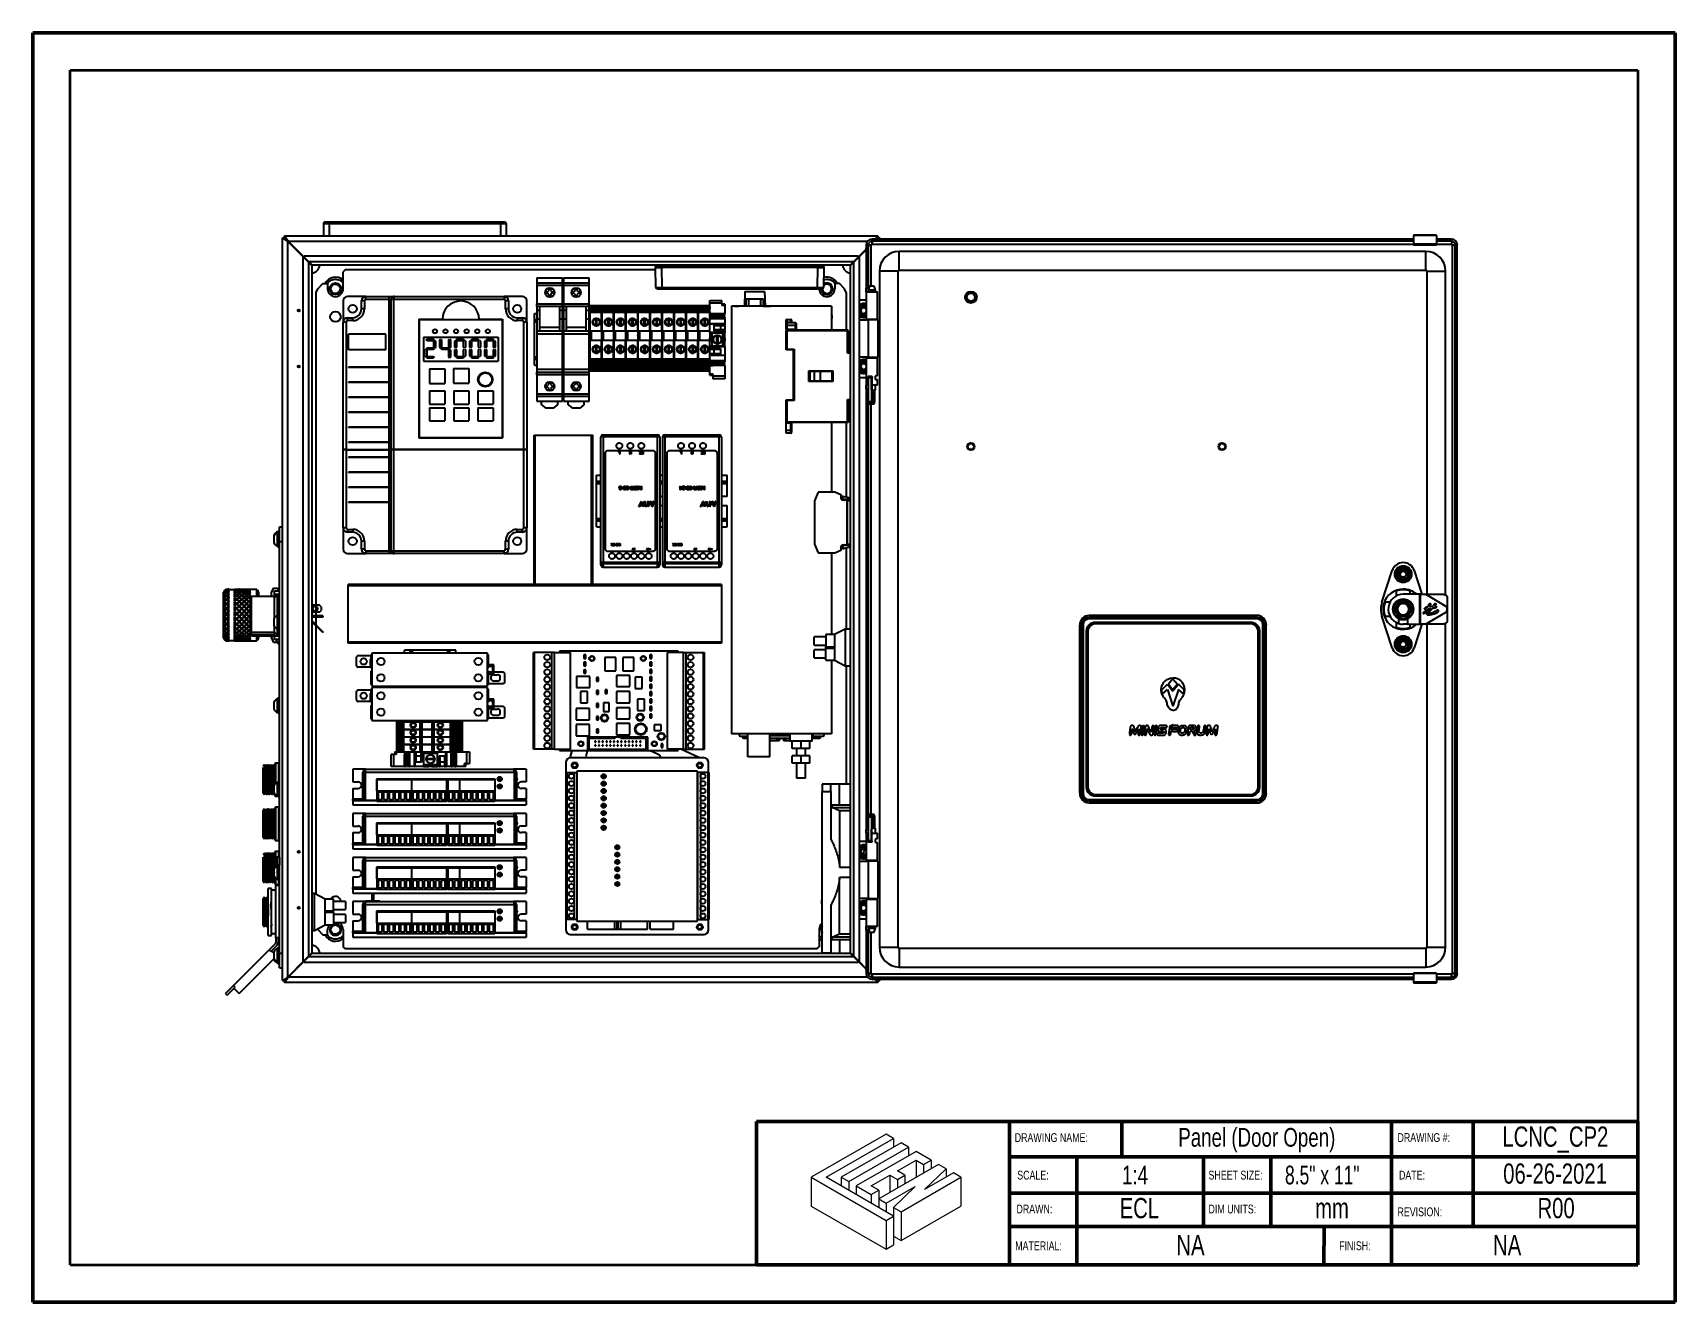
# Model space of a CAD drawing. Header units: millimetres. Extents: x 0 to 279, y 0 to 216.
import ezdxf

# ---------------------------------------------------------------- set-up
doc = ezdxf.new("R2010")
doc.units = ezdxf.units.MM
for name, color, linetype in [('PAGE_BORDER', 7, 'Continuous'), ('TITLE_BLOCK_BORDER', 7, 'Continuous'), ('TITLE_BLOCK_TEXT', 8, 'Continuous')]:
    doc.layers.add(name, color=color, linetype=linetype)
doc.styles.add('SLDTEXTSTYLE0', font='TXT', dxfattribs={"width": 0.75})
doc.styles.add('SLDTEXTSTYLE1', font='TXT', dxfattribs={"width": 0.7})

msp = doc.modelspace()

# ---------------------------------------------------------------- texts
at = {"layer": 'TITLE_BLOCK_TEXT'}
for s, insert, char_height, attachment_point, style in [('DRAWING NAME:', (167.04, 28.74), 1.5, 1, 'SLDTEXTSTYLE0'), ('Panel (Door Open)', (208.23, 29.62), 3.175, 2, 'SLDTEXTSTYLE0'), ('DRAWING #:', (232.16, 28.75), 1.5, 1, 'SLDTEXTSTYLE0'), ('LCNC_CP2', (259.02, 29.88), 3.44, 2, 'SLDTEXTSTYLE0'), ('SCALE:', (167.47, 22.36), 1.5, 1, 'SLDTEXTSTYLE0'), ('1:4', (185.3, 23.21), 3.175, 1, 'SLDTEXTSTYLE0'), ('SHEET SIZE:', (200.01, 22.36), 1.5, 1, 'SLDTEXTSTYLE0'), ('8.5" x 11"', (213.02, 23.21), 3.175, 1, 'SLDTEXTSTYLE1'), ('DATE:', (232.42, 22.36), 1.5, 1, 'SLDTEXTSTYLE0'), ('06-26-2021', (258.97, 23.59), 3.44, 2, 'SLDTEXTSTYLE0'), ('ECL', (188.25, 17.72), 3.44, 2, 'SLDTEXTSTYLE0'), ('mm', (221.02, 17.72), 3.44, 2, 'SLDTEXTSTYLE0'), ('R00', (259.15, 17.72), 3.44, 2, 'SLDTEXTSTYLE0'), ('DRAWN:', (167.34, 16.59), 1.5, 1, 'SLDTEXTSTYLE0'), ('DIM UNITS:', (200.01, 16.59), 1.5, 1, 'SLDTEXTSTYLE0'), ('REVISION:', (232.16, 16.11), 1.5, 1, 'SLDTEXTSTYLE0'), ('NA', (196.95, 11.43), 3.44, 2, 'SLDTEXTSTYLE0'), ('NA', (250.82, 11.43), 3.44, 2, 'SLDTEXTSTYLE0'), ('MATERIAL:', (167.13, 10.34), 1.5, 1, 'SLDTEXTSTYLE0'), ('FINISH:', (222.24, 10.34), 1.5, 1, 'SLDTEXTSTYLE0')]:
    msp.add_mtext(s, dxfattribs=dict(at, insert=insert, char_height=char_height, attachment_point=attachment_point, style=style))

# ---------------------------------------------------------------- blocks, each defined once
blk = doc.blocks.new('Lien3D Logo')
at = {"color": 7, "linetype": 'Continuous', "lineweight": 18}
for p, q in [((10.61, 16.33), (0, 10.21)), ((11.67, 15.71), (10.61, 16.33)), ((2.13, 10.21), (11.67, 15.71)), ((12.73, 15.1), (4.26, 10.21)), ((5.32, 9.59), (13.8, 14.49)), ((11.67, 15.71), (11.67, 14.49)), ((13.8, 14.49), (12.73, 15.1)), ((13.8, 14.49), (13.8, 13.26)), ((14.86, 13.87), (6.38, 8.98)), ((18.05, 12.03), (9.57, 7.13)), ((12.22, 11.12), (14.86, 12.64)), ((16.99, 12.64), (14.86, 13.87)), ((14.86, 12.64), (15.93, 12.03)), ((14.86, 12.64), (14.86, 10.19)), ((15.93, 12.03), (16.99, 12.64)), ((15.93, 12.03), (15.93, 10.8)), ((16.99, 12.64), (16.99, 11.42)), ((19.12, 11.42), (18.05, 12.03)), ((0, 10.21), (0, 6.12)), ((0, 10.21), (10.61, 4.08)), ((11.67, 4.7), (2.13, 10.21)), ((4.26, 10.21), (4.26, 8.98)), ((4.26, 10.21), (5.32, 9.59)), ((5.32, 9.59), (5.32, 8.36)), ((8.51, 8.98), (11.15, 10.5)), ((11.15, 10.5), (12.22, 9.89)), ((11.15, 10.5), (11.15, 8.05)), ((13.28, 10.5), (12.22, 11.12)), ((12.22, 9.89), (13.28, 10.5)), ((12.22, 9.89), (12.22, 8.66)), ((12.73, 5.31), (21.21, 10.21)), ((13.28, 10.5), (13.28, 9.28)), ((16.04, 8.45), (19.12, 11.42)), ((20.15, 10.82), (16.04, 8.45)), ((19.12, 11.42), (19.12, 10.22)), ((21.21, 10.21), (20.15, 10.82)), ((21.21, 10.21), (21.21, 6.12)), ((6.38, 8.98), (8.51, 7.75)), ((6.38, 8.98), (6.38, 7.75)), ((9.57, 8.36), (8.51, 8.98)), ((8.51, 7.75), (9.57, 8.36)), ((8.51, 7.75), (8.51, 6.52)), ((9.57, 8.36), (9.57, 7.13)), ((9.57, 7.13), (10.64, 6.52)), ((9.57, 7.13), (9.57, 5.91)), ((10.64, 6.52), (14.75, 8.89)), ((14.75, 8.89), (11.67, 5.93)), ((0, 6.12), (10.61, 0)), ((10.61, 4.08), (11.67, 4.7)), ((10.64, 6.52), (10.64, 5.29)), ((11.67, 5.93), (12.73, 5.31)), ((11.67, 5.93), (11.67, 4.7)), ((11.67, 4.7), (11.67, 0.61)), ((12.73, 1.23), (21.21, 6.12)), ((12.73, 5.31), (12.73, 1.23)), ((10.61, 4.08), (10.61, 0)), ((10.61, 0), (11.67, 0.61)), ((11.67, 1.84), (12.73, 1.23))]:
    blk.add_line(p, q, dxfattribs=at)

# ---------------------------------------------------------------- linework, layer by layer
at = {"color": 7, "linetype": 'Continuous', "lineweight": 50}
for p, q in [((0, 0), (0, 215.9)), ((0, 215.9), (279.4, 215.9)), ((279.4, 0), (279.4, 215.9)), ((0, 0), (279.4, 0))]:
    msp.add_line(p, q, dxfattribs=at)
at = {"color": 7, "linetype": 'Continuous', "lineweight": 25}
for p, q in [((49.43, 183.49), (50.43, 183.49)), ((49.43, 183.49), (49.43, 181.36)), ((50.43, 183.74), (50.43, 183.49)), ((50.43, 183.74), (79.55, 183.74)), ((50.43, 183.49), (50.43, 181.36)), ((50.43, 183.49), (79.55, 183.49)), ((79.55, 183.74), (79.55, 183.49)), ((79.55, 183.49), (80.55, 183.49)), ((79.55, 183.49), (79.55, 181.36)), ((80.55, 183.49), (80.55, 181.36)), ((42.49, 54.7), (42.49, 181.03)), ((42.49, 181.03), (42.78, 181.03)), ((42.83, 181.07), (42.83, 181.36)), ((42.83, 181.36), (143.75, 181.36)), ((43.38, 55.3), (43.38, 180.42)), ((43.38, 180.42), (46.06, 177.74)), ((46.11, 177.79), (43.43, 180.47)), ((141.78, 179.1), (140.47, 177.79)), ((140.51, 177.74), (141.78, 179.01)), ((141.78, 179.81), (141.78, 179.74)), ((141.78, 179.81), (142.13, 179.81)), ((142.13, 179.81), (141.78, 179.81)), ((142.13, 179.74), (141.78, 179.74)), ((141.78, 179.74), (141.78, 179.25)), ((141.78, 179.25), (142.13, 179.25)), ((141.78, 178.97), (141.78, 179.25)), ((142.13, 178.97), (141.78, 178.97)), ((141.78, 178.97), (141.78, 172.47)), ((142.13, 179.74), (142.13, 179.81)), ((142.13, 179.81), (142.63, 179.81)), ((142.13, 179.74), (142.13, 179.25)), ((142.13, 179.25), (142.13, 178.97)), ((142.13, 178.97), (142.13, 172.47)), ((142.49, 179.81), (142.49, 179.81)), ((142.58, 179.81), (142.58, 179.81)), ((142.63, 179.81), (142.63, 179.81)), ((142.77, 180.8), (142.77, 180.46)), ((234.88, 180.8), (142.77, 180.8)), ((142.77, 180.46), (142.77, 180.8)), ((234.88, 180.46), (142.77, 180.46)), ((142.77, 179.95), (142.77, 180.46)), ((142.77, 180.09), (142.77, 180.09)), ((142.77, 180), (142.77, 180)), ((142.77, 179.95), (142.77, 179.95)), ((143.75, 181.36), (143.75, 181.07)), ((143.8, 181.03), (144.09, 181.03)), ((144.09, 181.03), (144.09, 180.8)), ((238.82, 181.49), (234.88, 181.49)), ((234.88, 181.49), (234.88, 181.44)), ((238.82, 181.44), (234.88, 181.44)), ((234.88, 181.44), (234.88, 179.98)), ((234.88, 179.98), (238.82, 179.98)), ((234.88, 179.98), (234.88, 179.95)), ((238.82, 179.95), (234.88, 179.95)), ((234.88, 179.95), (234.88, 179.84)), ((234.88, 179.84), (238.82, 179.84)), ((238.82, 181.44), (238.82, 181.49)), ((238.82, 181.44), (238.82, 179.98)), ((241.34, 180.8), (238.82, 180.8)), ((241.34, 180.46), (238.82, 180.46)), ((238.82, 179.98), (238.82, 179.95)), ((238.82, 179.95), (238.82, 179.84)), ((241.34, 180.46), (241.34, 180.8)), ((241.34, 180.46), (241.34, 179.95)), ((241.35, 179.95), (241.34, 179.95)), ((241.35, 180.46), (241.35, 180.8)), ((241.48, 179.81), (241.48, 55.92)), ((241.48, 179.81), (241.99, 179.81)), ((241.48, 179.81), (241.48, 179.81)), ((242.34, 179.81), (241.99, 179.81)), ((241.99, 55.92), (241.99, 179.81)), ((241.99, 179.81), (242.34, 179.81)), ((242.34, 55.92), (242.34, 179.81)), ((46.06, 177.74), (45.93, 177.69)), ((45.93, 177.69), (45.93, 58.04)), ((46.91, 176.9), (46.06, 177.74)), ((46.17, 177.92), (46.11, 177.79)), ((46.11, 177.79), (46.95, 176.94)), ((46.11, 177.7), (46.15, 177.75)), ((140.41, 177.92), (46.17, 177.92)), ((46.91, 176.9), (46.91, 58.83)), ((139.62, 176.94), (46.95, 176.94)), ((47.49, 176.32), (47.49, 59.41)), ((139.05, 176.37), (47.53, 176.37)), ((105.94, 176.16), (105.94, 176.37)), ((106.94, 176.16), (133.57, 176.16)), ((134.56, 176.37), (134.57, 176.16)), ((139.09, 59.41), (139.09, 176.32)), ((139.62, 176.94), (140.47, 177.79)), ((140.51, 177.74), (139.67, 176.9)), ((139.67, 58.83), (139.67, 176.9)), ((140.47, 177.79), (140.41, 177.92)), ((140.43, 177.75), (140.47, 177.7)), ((140.65, 177.69), (140.51, 177.74)), ((140.65, 58.04), (140.65, 177.69)), ((236.98, 178.73), (147.39, 178.73)), ((147.39, 175.56), (147.39, 178.73)), ((236.98, 175.56), (236.98, 178.73)), ((48.47, 172.37), (49.35, 173.25)), ((49.35, 173.25), (50.15, 173.25)), ((50.15, 173.25), (50.15, 172.37)), ((53.19, 175.65), (52.81, 175.27)), ((52.81, 172.37), (52.81, 175.27)), ((53.19, 175.65), (105.94, 175.65)), ((85.75, 174.25), (90.12, 174.25)), ((85.75, 174.25), (85.75, 173.38)), ((85.75, 173.38), (90.12, 173.38)), ((85.75, 173.38), (85.75, 172.98)), ((90.12, 173.38), (90.12, 174.25)), ((90.12, 172.98), (90.12, 173.38)), ((90.25, 174.25), (94.62, 174.25)), ((90.25, 174.25), (90.25, 173.38)), ((90.25, 173.38), (94.62, 173.38)), ((90.25, 173.38), (90.25, 172.98)), ((94.62, 173.38), (94.62, 174.25)), ((94.62, 172.98), (94.62, 173.38)), ((106, 172.57), (105.94, 175.98)), ((133.57, 175.98), (106.94, 175.98)), ((106.94, 175.98), (107, 172.57)), ((133.51, 172.57), (133.57, 175.98)), ((134.57, 175.98), (134.51, 172.57)), ((136.43, 173.25), (136.43, 172.37)), ((137.22, 173.25), (136.43, 173.25)), ((138.11, 172.37), (137.22, 173.25)), ((147.19, 175.36), (144.02, 175.36)), ((144.02, 175.36), (144.02, 60.37)), ((147.19, 60.37), (147.19, 175.36)), ((147.39, 175.56), (236.98, 175.56)), ((237.18, 175.36), (237.18, 120.4)), ((237.18, 175.36), (240.35, 175.36)), ((240.35, 120.29), (240.35, 175.36)), ((48.2, 171.72), (48.47, 172.37)), ((48.2, 118.57), (48.2, 171.72)), ((56.66, 171.07), (53.53, 171.07)), ((56.66, 170.57), (56.66, 171.07)), ((56.66, 171.07), (60.61, 171.07)), ((60.61, 170.57), (56.66, 170.57)), ((60.61, 170.57), (60.61, 171.07)), ((60.61, 171.07), (61.48, 171.07)), ((60.98, 170.57), (60.61, 170.57)), ((60.61, 159.02), (60.61, 170.57)), ((61.36, 170.57), (60.98, 170.57)), ((60.98, 145.04), (60.98, 170.57)), ((80.16, 170.57), (61.36, 170.57)), ((61.36, 170.57), (61.36, 145.04)), ((61.48, 171.07), (80.16, 171.07)), ((83.28, 171.07), (80.16, 171.07)), ((80.16, 171.07), (80.16, 170.57)), ((85.75, 172.98), (90.12, 172.98)), ((85.75, 172.98), (85.75, 169.82)), ((87.16, 171.85), (87.56, 171.85)), ((87.56, 171.6), (87.16, 171.6)), ((87.56, 171.85), (87.81, 172.1)), ((87.81, 171.35), (87.56, 171.6)), ((87.81, 172.1), (87.81, 172.5)), ((87.81, 170.94), (87.81, 171.35)), ((88.06, 172.5), (88.06, 172.1)), ((88.06, 172.1), (88.31, 171.85)), ((88.31, 171.6), (88.06, 171.35)), ((88.06, 171.35), (88.06, 170.94)), ((88.31, 171.85), (88.71, 171.85)), ((88.71, 171.6), (88.31, 171.6)), ((90.12, 169.82), (90.12, 172.98)), ((90.25, 172.98), (94.62, 172.98)), ((90.25, 172.98), (90.25, 169.82)), ((91.66, 171.85), (92.06, 171.85)), ((92.06, 171.6), (91.66, 171.6)), ((92.06, 171.85), (92.31, 172.1)), ((92.31, 171.35), (92.06, 171.6)), ((92.31, 172.1), (92.31, 172.5)), ((92.31, 170.94), (92.31, 171.35)), ((92.56, 172.5), (92.56, 172.1)), ((92.56, 172.1), (92.81, 171.85)), ((92.81, 171.6), (92.56, 171.35)), ((92.56, 171.35), (92.56, 170.94)), ((92.81, 171.85), (93.21, 171.85)), ((93.21, 171.6), (92.81, 171.6)), ((94.62, 169.82), (94.62, 172.98)), ((107, 172.32), (106.25, 172.32)), ((107, 172.57), (133.51, 172.57)), ((107, 172.32), (107, 172.57)), ((133.51, 172.32), (107, 172.32)), ((121.13, 171.9), (121.06, 169.42)), ((121.13, 171.9), (124.5, 171.9)), ((121.37, 169.4), (121.37, 170.65)), ((121.37, 170.65), (121.75, 170.65)), ((121.75, 170.65), (121.75, 169.4)), ((121.75, 170.65), (123.87, 170.65)), ((123.87, 169.4), (123.87, 170.65)), ((123.87, 170.65), (124.25, 170.65)), ((124.25, 170.65), (124.25, 169.4)), ((124.5, 171.9), (124.56, 169.42)), ((133.51, 172.32), (133.51, 172.57)), ((134.26, 172.32), (133.51, 172.32)), ((138.37, 171.72), (138.11, 172.37)), ((138.37, 171.72), (138.37, 165.36)), ((140.66, 170.5), (141.78, 170.5)), ((141.78, 172.47), (142.13, 172.47)), ((141.78, 171.84), (141.78, 172.47)), ((141.78, 171.84), (143.69, 171.84)), ((141.78, 171.84), (141.78, 167.17)), ((142.13, 172.47), (142.13, 171.84)), ((142.32, 172.79), (142.14, 172.12)), ((142.14, 172.12), (142.14, 171.84)), ((142.58, 172.12), (142.14, 172.12)), ((143.15, 172.79), (142.32, 172.79)), ((143.33, 172.12), (142.58, 172.12)), ((143.33, 172.12), (143.15, 172.79)), ((143.33, 171.84), (143.33, 172.12)), ((143.69, 167.17), (143.69, 171.84)), ((52.78, 170.32), (52.78, 166.7)), ((55.91, 168.95), (55.91, 170.32)), ((56.41, 170.32), (55.91, 170.32)), ((56.41, 168.95), (55.91, 168.95)), ((56.41, 170.32), (56.41, 168.95)), ((80.41, 168.95), (80.41, 170.32)), ((80.91, 170.32), (80.41, 170.32)), ((80.91, 168.95), (80.41, 168.95)), ((80.91, 170.32), (80.91, 168.95)), ((84.03, 166.7), (84.03, 170.32)), ((85.37, 167.15), (85.37, 168.15)), ((85.37, 168.15), (85.75, 168.15)), ((85.75, 169.82), (90.12, 169.82)), ((85.75, 169.37), (85.75, 169.82)), ((85.75, 169.37), (85.75, 168.74)), ((90.12, 169.37), (85.75, 169.37)), ((85.75, 168.74), (85.75, 167.27)), ((85.75, 168.74), (86.22, 168.74)), ((86.22, 169.35), (86.22, 165.84)), ((89.65, 169.35), (86.22, 169.35)), ((89.65, 165.84), (89.65, 169.35)), ((89.65, 168.74), (90.12, 168.74)), ((90.12, 169.37), (90.12, 169.82)), ((90.12, 168.74), (90.12, 169.37)), ((90.12, 167.27), (90.12, 168.74)), ((90.12, 168.15), (90.25, 168.15)), ((90.25, 169.82), (94.62, 169.82)), ((90.25, 169.37), (90.25, 169.82)), ((90.25, 169.37), (90.25, 168.74)), ((94.62, 169.37), (90.25, 169.37)), ((90.25, 168.74), (90.72, 168.74)), ((90.25, 168.74), (90.25, 167.27)), ((90.72, 169.35), (90.72, 165.84)), ((94.15, 169.35), (90.72, 169.35)), ((94.15, 165.84), (94.15, 169.35)), ((94.15, 168.74), (94.62, 168.74)), ((94.62, 169.37), (94.62, 169.82)), ((94.62, 168.74), (94.62, 169.37)), ((94.62, 167.27), (94.62, 168.74)), ((94.62, 168.15), (94.75, 168.15)), ((94.75, 169.54), (96.75, 169.54)), ((94.75, 169.54), (94.75, 169.53)), ((94.75, 169.53), (96.75, 169.53)), ((94.75, 169.53), (94.75, 169.45)), ((95.1, 169.45), (94.75, 169.45)), ((94.75, 169.45), (94.75, 169.2)), ((94.75, 169.2), (95.1, 169.2)), ((94.75, 169.03), (94.75, 169.2)), ((96.75, 169.03), (94.75, 169.03)), ((94.75, 169.03), (94.75, 169)), ((96.75, 169), (94.75, 169)), ((94.75, 169), (94.75, 168.87)), ((96.75, 168.87), (94.75, 168.87)), ((94.75, 168.87), (94.75, 168.84)), ((96.75, 168.84), (94.75, 168.84)), ((94.75, 168.84), (94.75, 168.83)), ((96.75, 168.83), (94.75, 168.83)), ((94.75, 168.83), (94.75, 168.74)), ((96.75, 168.74), (94.75, 168.74)), ((94.75, 168.74), (94.75, 168.68)), ((96.75, 168.68), (94.75, 168.68)), ((94.75, 168.68), (94.75, 168.61)), ((95.1, 168.61), (94.75, 168.61)), ((94.75, 168.61), (94.75, 168.51)), ((95.1, 168.51), (94.75, 168.51)), ((94.75, 168.51), (94.75, 168.43)), ((96.75, 168.43), (94.75, 168.43)), ((94.75, 168.43), (94.75, 168.36)), ((96.75, 168.36), (94.75, 168.36)), ((94.75, 168.36), (94.75, 165.21)), ((95.1, 169.2), (95.1, 169.45)), ((95.1, 169.42), (96.75, 169.42)), ((95.1, 169.28), (96.75, 169.28)), ((95.1, 168.51), (95.1, 168.61)), ((96.75, 168.53), (95.1, 168.53)), ((96.75, 168.52), (95.1, 168.52)), ((96.75, 169.54), (96.75, 169.53)), ((96.75, 169.42), (96.75, 169.53)), ((96.75, 169.28), (96.75, 169.42)), ((96.75, 169.28), (96.75, 169.03)), ((96.75, 169), (96.75, 169.03)), ((96.75, 168.87), (96.75, 169)), ((96.75, 168.84), (96.75, 168.87)), ((96.75, 168.83), (96.75, 168.84)), ((96.75, 168.74), (96.75, 168.83)), ((96.75, 168.68), (96.75, 168.74)), ((96.75, 168.53), (96.75, 168.68)), ((96.75, 168.52), (96.75, 168.53)), ((96.75, 168.43), (96.75, 168.52)), ((96.75, 168.43), (96.75, 168.36)), ((96.75, 165.21), (96.75, 168.36)), ((96.75, 168.15), (96.8, 168.15)), ((96.8, 169.54), (98.8, 169.54)), ((96.8, 169.54), (96.8, 169.53)), ((96.8, 169.53), (98.8, 169.53)), ((96.8, 169.53), (96.8, 169.45)), ((97.15, 169.45), (96.8, 169.45)), ((96.8, 169.45), (96.8, 169.2)), ((96.8, 169.2), (97.15, 169.2)), ((96.8, 169.03), (96.8, 169.2)), ((98.8, 169.03), (96.8, 169.03)), ((96.8, 169.03), (96.8, 169)), ((98.8, 169), (96.8, 169)), ((96.8, 169), (96.8, 168.87)), ((98.8, 168.87), (96.8, 168.87)), ((96.8, 168.87), (96.8, 168.84)), ((98.8, 168.84), (96.8, 168.84)), ((96.8, 168.84), (96.8, 168.83)), ((98.8, 168.83), (96.8, 168.83)), ((96.8, 168.83), (96.8, 168.74)), ((98.8, 168.74), (96.8, 168.74)), ((96.8, 168.74), (96.8, 168.68)), ((98.8, 168.68), (96.8, 168.68)), ((96.8, 168.68), (96.8, 168.61)), ((97.15, 168.61), (96.8, 168.61)), ((96.8, 168.61), (96.8, 168.51)), ((97.15, 168.51), (96.8, 168.51)), ((96.8, 168.51), (96.8, 168.43)), ((98.8, 168.43), (96.8, 168.43)), ((96.8, 168.43), (96.8, 168.36)), ((98.8, 168.36), (96.8, 168.36)), ((96.8, 168.36), (96.8, 165.21)), ((97.15, 169.2), (97.15, 169.45)), ((97.15, 169.42), (98.8, 169.42)), ((97.15, 169.28), (98.8, 169.28)), ((97.15, 168.51), (97.15, 168.61)), ((98.8, 168.53), (97.15, 168.53)), ((98.8, 168.52), (97.15, 168.52)), ((98.8, 169.54), (98.8, 169.53)), ((98.8, 169.42), (98.8, 169.53)), ((98.8, 169.28), (98.8, 169.42)), ((98.8, 169.28), (98.8, 169.03)), ((98.8, 169), (98.8, 169.03)), ((98.8, 168.87), (98.8, 169)), ((98.8, 168.84), (98.8, 168.87)), ((98.8, 168.83), (98.8, 168.84)), ((98.8, 168.74), (98.8, 168.83)), ((98.8, 168.68), (98.8, 168.74)), ((98.8, 168.53), (98.8, 168.68)), ((98.8, 168.52), (98.8, 168.53)), ((98.8, 168.43), (98.8, 168.52)), ((98.8, 168.43), (98.8, 168.36)), ((98.8, 165.21), (98.8, 168.36)), ((98.8, 168.15), (98.85, 168.15)), ((98.85, 169.54), (100.85, 169.54)), ((98.85, 169.54), (98.85, 169.53)), ((98.85, 169.53), (100.85, 169.53)), ((98.85, 169.53), (98.85, 169.45)), ((99.2, 169.45), (98.85, 169.45)), ((98.85, 169.45), (98.85, 169.2)), ((98.85, 169.2), (99.2, 169.2)), ((98.85, 169.03), (98.85, 169.2)), ((100.85, 169.03), (98.85, 169.03)), ((98.85, 169.03), (98.85, 169)), ((100.85, 169), (98.85, 169)), ((98.85, 169), (98.85, 168.87)), ((100.85, 168.87), (98.85, 168.87)), ((98.85, 168.87), (98.85, 168.84)), ((100.85, 168.84), (98.85, 168.84)), ((98.85, 168.84), (98.85, 168.83)), ((100.85, 168.83), (98.85, 168.83)), ((98.85, 168.83), (98.85, 168.74)), ((100.85, 168.74), (98.85, 168.74)), ((98.85, 168.74), (98.85, 168.68)), ((100.85, 168.68), (98.85, 168.68)), ((98.85, 168.68), (98.85, 168.61)), ((99.2, 168.61), (98.85, 168.61)), ((98.85, 168.61), (98.85, 168.51)), ((99.2, 168.51), (98.85, 168.51)), ((98.85, 168.51), (98.85, 168.43)), ((100.85, 168.43), (98.85, 168.43)), ((98.85, 168.43), (98.85, 168.36)), ((100.85, 168.36), (98.85, 168.36)), ((98.85, 168.36), (98.85, 165.21)), ((99.2, 169.2), (99.2, 169.45)), ((99.2, 169.42), (100.85, 169.42)), ((99.2, 169.28), (100.85, 169.28)), ((99.2, 168.51), (99.2, 168.61)), ((100.85, 168.53), (99.2, 168.53)), ((100.85, 168.52), (99.2, 168.52)), ((100.85, 169.54), (100.85, 169.53)), ((100.85, 169.42), (100.85, 169.53)), ((100.85, 169.28), (100.85, 169.42)), ((100.85, 169.28), (100.85, 169.03)), ((100.85, 169), (100.85, 169.03)), ((100.85, 168.87), (100.85, 169)), ((100.85, 168.84), (100.85, 168.87)), ((100.85, 168.83), (100.85, 168.84)), ((100.85, 168.74), (100.85, 168.83)), ((100.85, 168.68), (100.85, 168.74)), ((100.85, 168.53), (100.85, 168.68)), ((100.85, 168.52), (100.85, 168.53)), ((100.85, 168.43), (100.85, 168.52)), ((100.85, 168.43), (100.85, 168.36)), ((100.85, 165.21), (100.85, 168.36)), ((100.85, 168.15), (100.9, 168.15)), ((100.9, 169.54), (102.9, 169.54)), ((100.9, 169.54), (100.9, 169.53)), ((100.9, 169.53), (102.9, 169.53)), ((100.9, 169.53), (100.9, 169.45)), ((101.25, 169.45), (100.9, 169.45)), ((100.9, 169.45), (100.9, 169.2)), ((100.9, 169.2), (101.25, 169.2)), ((100.9, 169.03), (100.9, 169.2)), ((102.9, 169.03), (100.9, 169.03)), ((100.9, 169.03), (100.9, 169)), ((102.9, 169), (100.9, 169)), ((100.9, 169), (100.9, 168.87)), ((102.9, 168.87), (100.9, 168.87)), ((100.9, 168.87), (100.9, 168.84)), ((102.9, 168.84), (100.9, 168.84)), ((100.9, 168.84), (100.9, 168.83)), ((102.9, 168.83), (100.9, 168.83)), ((100.9, 168.83), (100.9, 168.74)), ((102.9, 168.74), (100.9, 168.74)), ((100.9, 168.74), (100.9, 168.68)), ((102.9, 168.68), (100.9, 168.68)), ((100.9, 168.68), (100.9, 168.61)), ((101.25, 168.61), (100.9, 168.61)), ((100.9, 168.61), (100.9, 168.51)), ((101.25, 168.51), (100.9, 168.51)), ((100.9, 168.51), (100.9, 168.43)), ((102.9, 168.43), (100.9, 168.43)), ((100.9, 168.43), (100.9, 168.36)), ((102.9, 168.36), (100.9, 168.36)), ((100.9, 168.36), (100.9, 165.21)), ((101.25, 169.2), (101.25, 169.45)), ((101.25, 169.42), (102.9, 169.42)), ((101.25, 169.28), (102.9, 169.28)), ((101.25, 168.51), (101.25, 168.61)), ((102.9, 168.53), (101.25, 168.53)), ((102.9, 168.52), (101.25, 168.52)), ((102.9, 169.54), (102.9, 169.53)), ((102.9, 169.42), (102.9, 169.53)), ((102.9, 169.28), (102.9, 169.42)), ((102.9, 169.28), (102.9, 169.03)), ((102.9, 169), (102.9, 169.03)), ((102.9, 168.87), (102.9, 169)), ((102.9, 168.84), (102.9, 168.87)), ((102.9, 168.83), (102.9, 168.84)), ((102.9, 168.74), (102.9, 168.83)), ((102.9, 168.68), (102.9, 168.74)), ((102.9, 168.53), (102.9, 168.68)), ((102.9, 168.52), (102.9, 168.53)), ((102.9, 168.43), (102.9, 168.52)), ((102.9, 168.43), (102.9, 168.36)), ((102.9, 165.21), (102.9, 168.36)), ((102.9, 168.15), (102.95, 168.15)), ((102.95, 169.54), (104.95, 169.54)), ((102.95, 169.54), (102.95, 169.53)), ((102.95, 169.53), (104.95, 169.53)), ((102.95, 169.53), (102.95, 169.45)), ((103.3, 169.45), (102.95, 169.45)), ((102.95, 169.45), (102.95, 169.2)), ((102.95, 169.2), (103.3, 169.2)), ((102.95, 169.03), (102.95, 169.2)), ((104.95, 169.03), (102.95, 169.03)), ((102.95, 169.03), (102.95, 169)), ((104.95, 169), (102.95, 169)), ((102.95, 169), (102.95, 168.87)), ((104.95, 168.87), (102.95, 168.87)), ((102.95, 168.87), (102.95, 168.84)), ((104.95, 168.84), (102.95, 168.84)), ((102.95, 168.84), (102.95, 168.83)), ((104.95, 168.83), (102.95, 168.83)), ((102.95, 168.83), (102.95, 168.74)), ((104.95, 168.74), (102.95, 168.74)), ((102.95, 168.74), (102.95, 168.68)), ((104.95, 168.68), (102.95, 168.68)), ((102.95, 168.68), (102.95, 168.61)), ((103.3, 168.61), (102.95, 168.61)), ((102.95, 168.61), (102.95, 168.51)), ((103.3, 168.51), (102.95, 168.51)), ((102.95, 168.51), (102.95, 168.43)), ((104.95, 168.43), (102.95, 168.43)), ((102.95, 168.43), (102.95, 168.36)), ((104.95, 168.36), (102.95, 168.36)), ((102.95, 168.36), (102.95, 165.21)), ((103.3, 169.2), (103.3, 169.45)), ((103.3, 169.42), (104.95, 169.42)), ((103.3, 169.28), (104.95, 169.28)), ((103.3, 168.51), (103.3, 168.61)), ((104.95, 168.53), (103.3, 168.53)), ((104.95, 168.52), (103.3, 168.52)), ((104.95, 169.54), (104.95, 169.53)), ((104.95, 169.42), (104.95, 169.53)), ((104.95, 169.28), (104.95, 169.42)), ((104.95, 169.28), (104.95, 169.03)), ((104.95, 169), (104.95, 169.03)), ((104.95, 168.87), (104.95, 169)), ((104.95, 168.84), (104.95, 168.87)), ((104.95, 168.83), (104.95, 168.84)), ((104.95, 168.74), (104.95, 168.83)), ((104.95, 168.68), (104.95, 168.74)), ((104.95, 168.53), (104.95, 168.68)), ((104.95, 168.52), (104.95, 168.53)), ((104.95, 168.43), (104.95, 168.52)), ((104.95, 168.43), (104.95, 168.36)), ((104.95, 165.21), (104.95, 168.36)), ((104.95, 168.15), (105, 168.15)), ((105, 169.54), (107, 169.54)), ((105, 169.54), (105, 169.53)), ((105, 169.53), (107, 169.53)), ((105, 169.53), (105, 169.45)), ((105.35, 169.45), (105, 169.45)), ((105, 169.45), (105, 169.2)), ((105, 169.2), (105.35, 169.2)), ((105, 169.03), (105, 169.2)), ((107, 169.03), (105, 169.03)), ((105, 169.03), (105, 169)), ((107, 169), (105, 169)), ((105, 169), (105, 168.87)), ((107, 168.87), (105, 168.87)), ((105, 168.87), (105, 168.84)), ((107, 168.84), (105, 168.84)), ((105, 168.84), (105, 168.83)), ((107, 168.83), (105, 168.83)), ((105, 168.83), (105, 168.74)), ((107, 168.74), (105, 168.74)), ((105, 168.74), (105, 168.68)), ((107, 168.68), (105, 168.68)), ((105, 168.68), (105, 168.61)), ((105.35, 168.61), (105, 168.61)), ((105, 168.61), (105, 168.51)), ((105.35, 168.51), (105, 168.51)), ((105, 168.51), (105, 168.43)), ((107, 168.43), (105, 168.43)), ((105, 168.43), (105, 168.36)), ((107, 168.36), (105, 168.36)), ((105, 168.36), (105, 165.21)), ((105.35, 169.2), (105.35, 169.45)), ((105.35, 169.42), (107, 169.42)), ((105.35, 169.28), (107, 169.28)), ((105.35, 168.51), (105.35, 168.61)), ((107, 168.53), (105.35, 168.53)), ((107, 168.52), (105.35, 168.52)), ((107, 169.54), (107, 169.53)), ((107, 169.42), (107, 169.53)), ((107, 169.28), (107, 169.42)), ((107, 169.28), (107, 169.03)), ((107, 169), (107, 169.03)), ((107, 168.87), (107, 169)), ((107, 168.84), (107, 168.87)), ((107, 168.83), (107, 168.84)), ((107, 168.74), (107, 168.83)), ((107, 168.68), (107, 168.74)), ((107, 168.53), (107, 168.68)), ((107, 168.52), (107, 168.53)), ((107, 168.43), (107, 168.52)), ((107, 168.43), (107, 168.36)), ((107, 165.21), (107, 168.36)), ((107, 168.15), (107.05, 168.15)), ((107.05, 169.54), (109.05, 169.54)), ((107.05, 169.54), (107.05, 169.53)), ((107.05, 169.53), (109.05, 169.53)), ((107.05, 169.53), (107.05, 169.45)), ((107.4, 169.45), (107.05, 169.45)), ((107.05, 169.45), (107.05, 169.2)), ((107.05, 169.2), (107.4, 169.2)), ((107.05, 169.03), (107.05, 169.2)), ((109.05, 169.03), (107.05, 169.03)), ((107.05, 169.03), (107.05, 169)), ((109.05, 169), (107.05, 169)), ((107.05, 169), (107.05, 168.87)), ((109.05, 168.87), (107.05, 168.87)), ((107.05, 168.87), (107.05, 168.84)), ((109.05, 168.84), (107.05, 168.84)), ((107.05, 168.84), (107.05, 168.83)), ((109.05, 168.83), (107.05, 168.83)), ((107.05, 168.83), (107.05, 168.74)), ((109.05, 168.74), (107.05, 168.74)), ((107.05, 168.74), (107.05, 168.68)), ((109.05, 168.68), (107.05, 168.68)), ((107.05, 168.68), (107.05, 168.61)), ((107.4, 168.61), (107.05, 168.61)), ((107.05, 168.61), (107.05, 168.51)), ((107.4, 168.51), (107.05, 168.51)), ((107.05, 168.51), (107.05, 168.43)), ((109.05, 168.43), (107.05, 168.43)), ((107.05, 168.43), (107.05, 168.36)), ((109.05, 168.36), (107.05, 168.36)), ((107.05, 168.36), (107.05, 165.21)), ((107.4, 169.2), (107.4, 169.45)), ((107.4, 169.42), (109.05, 169.42)), ((107.4, 169.28), (109.05, 169.28)), ((107.4, 168.51), (107.4, 168.61)), ((109.05, 168.53), (107.4, 168.53)), ((109.05, 168.52), (107.4, 168.52)), ((109.05, 169.54), (109.05, 169.53)), ((109.05, 169.42), (109.05, 169.53)), ((109.05, 169.28), (109.05, 169.42)), ((109.05, 169.28), (109.05, 169.03)), ((109.05, 169), (109.05, 169.03)), ((109.05, 168.87), (109.05, 169)), ((109.05, 168.84), (109.05, 168.87)), ((109.05, 168.83), (109.05, 168.84)), ((109.05, 168.74), (109.05, 168.83)), ((109.05, 168.68), (109.05, 168.74)), ((109.05, 168.53), (109.05, 168.68)), ((109.05, 168.52), (109.05, 168.53)), ((109.05, 168.43), (109.05, 168.52)), ((109.05, 168.43), (109.05, 168.36)), ((109.05, 165.21), (109.05, 168.36)), ((109.05, 168.15), (109.1, 168.15)), ((109.1, 169.54), (111.1, 169.54)), ((109.1, 169.54), (109.1, 169.53)), ((109.1, 169.53), (111.1, 169.53)), ((109.1, 169.53), (109.1, 169.45)), ((109.45, 169.45), (109.1, 169.45)), ((109.1, 169.45), (109.1, 169.2)), ((109.1, 169.2), (109.45, 169.2)), ((109.1, 169.03), (109.1, 169.2)), ((111.1, 169.03), (109.1, 169.03)), ((109.1, 169.03), (109.1, 169)), ((111.1, 169), (109.1, 169)), ((109.1, 169), (109.1, 168.87)), ((111.1, 168.87), (109.1, 168.87)), ((109.1, 168.87), (109.1, 168.84)), ((111.1, 168.84), (109.1, 168.84)), ((109.1, 168.84), (109.1, 168.83)), ((111.1, 168.83), (109.1, 168.83)), ((109.1, 168.83), (109.1, 168.74)), ((111.1, 168.74), (109.1, 168.74)), ((109.1, 168.74), (109.1, 168.68)), ((111.1, 168.68), (109.1, 168.68)), ((109.1, 168.68), (109.1, 168.61)), ((109.45, 168.61), (109.1, 168.61)), ((109.1, 168.61), (109.1, 168.51)), ((109.45, 168.51), (109.1, 168.51)), ((109.1, 168.51), (109.1, 168.43)), ((111.1, 168.43), (109.1, 168.43)), ((109.1, 168.43), (109.1, 168.36)), ((111.1, 168.36), (109.1, 168.36)), ((109.1, 168.36), (109.1, 165.21)), ((109.45, 169.2), (109.45, 169.45)), ((109.45, 169.42), (111.1, 169.42)), ((109.45, 169.28), (111.1, 169.28)), ((109.45, 168.51), (109.45, 168.61)), ((111.1, 168.53), (109.45, 168.53)), ((111.1, 168.52), (109.45, 168.52)), ((111.1, 169.54), (111.1, 169.53)), ((111.1, 169.42), (111.1, 169.53)), ((111.1, 169.28), (111.1, 169.42)), ((111.1, 169.28), (111.1, 169.03)), ((111.1, 169), (111.1, 169.03)), ((111.1, 168.87), (111.1, 169)), ((111.1, 168.84), (111.1, 168.87)), ((111.1, 168.83), (111.1, 168.84)), ((111.1, 168.74), (111.1, 168.83)), ((111.1, 168.68), (111.1, 168.74)), ((111.1, 168.53), (111.1, 168.68)), ((111.1, 168.52), (111.1, 168.53)), ((111.1, 168.43), (111.1, 168.52)), ((111.1, 168.43), (111.1, 168.36)), ((111.1, 165.21), (111.1, 168.36)), ((111.1, 168.15), (111.15, 168.15)), ((111.15, 169.54), (113.15, 169.54)), ((111.15, 169.54), (111.15, 169.53)), ((111.15, 169.53), (113.15, 169.53)), ((111.15, 169.53), (111.15, 169.45)), ((111.5, 169.45), (111.15, 169.45)), ((111.15, 169.45), (111.15, 169.2)), ((111.15, 169.2), (111.5, 169.2)), ((111.15, 169.03), (111.15, 169.2)), ((113.15, 169.03), (111.15, 169.03)), ((111.15, 169.03), (111.15, 169)), ((113.15, 169), (111.15, 169)), ((111.15, 169), (111.15, 168.87)), ((113.15, 168.87), (111.15, 168.87)), ((111.15, 168.87), (111.15, 168.84)), ((113.15, 168.84), (111.15, 168.84)), ((111.15, 168.84), (111.15, 168.83)), ((113.15, 168.83), (111.15, 168.83)), ((111.15, 168.83), (111.15, 168.74)), ((113.15, 168.74), (111.15, 168.74)), ((111.15, 168.74), (111.15, 168.68)), ((113.15, 168.68), (111.15, 168.68)), ((111.15, 168.68), (111.15, 168.61)), ((111.5, 168.61), (111.15, 168.61)), ((111.15, 168.61), (111.15, 168.51)), ((111.5, 168.51), (111.15, 168.51)), ((111.15, 168.51), (111.15, 168.43)), ((113.15, 168.43), (111.15, 168.43)), ((111.15, 168.43), (111.15, 168.36)), ((113.15, 168.36), (111.15, 168.36)), ((111.15, 168.36), (111.15, 165.21)), ((111.5, 169.2), (111.5, 169.45)), ((111.5, 169.42), (113.15, 169.42)), ((111.5, 169.28), (113.15, 169.28)), ((111.5, 168.51), (111.5, 168.61)), ((113.15, 168.53), (111.5, 168.53)), ((113.15, 168.52), (111.5, 168.52)), ((113.15, 169.54), (113.15, 169.53)), ((113.15, 169.42), (113.15, 169.53)), ((113.15, 169.28), (113.15, 169.42)), ((113.15, 169.28), (113.15, 169.03)), ((113.15, 169), (113.15, 169.03)), ((113.15, 168.87), (113.15, 169)), ((113.15, 168.84), (113.15, 168.87)), ((113.15, 168.83), (113.15, 168.84)), ((113.15, 168.74), (113.15, 168.83)), ((113.15, 168.68), (113.15, 168.74)), ((113.15, 168.53), (113.15, 168.68)), ((113.15, 168.52), (113.15, 168.53)), ((113.15, 168.43), (113.15, 168.52)), ((113.15, 168.43), (113.15, 168.36)), ((113.15, 165.21), (113.15, 168.36)), ((113.15, 168.15), (113.2, 168.15)), ((113.2, 169.54), (115.2, 169.54)), ((113.2, 169.54), (113.2, 169.53)), ((113.2, 169.53), (115.2, 169.53)), ((113.2, 169.53), (113.2, 169.45)), ((113.55, 169.45), (113.2, 169.45)), ((113.2, 169.45), (113.2, 169.2)), ((113.2, 169.2), (113.55, 169.2)), ((113.2, 169.03), (113.2, 169.2)), ((115.2, 169.03), (113.2, 169.03)), ((113.2, 169.03), (113.2, 169)), ((115.2, 169), (113.2, 169)), ((113.2, 169), (113.2, 168.87)), ((115.2, 168.87), (113.2, 168.87)), ((113.2, 168.87), (113.2, 168.84)), ((115.2, 168.84), (113.2, 168.84)), ((113.2, 168.84), (113.2, 168.83)), ((115.2, 168.83), (113.2, 168.83)), ((113.2, 168.83), (113.2, 168.74)), ((115.2, 168.74), (113.2, 168.74)), ((113.2, 168.74), (113.2, 168.68)), ((115.2, 168.68), (113.2, 168.68)), ((113.2, 168.68), (113.2, 168.61)), ((113.55, 168.61), (113.2, 168.61)), ((113.2, 168.61), (113.2, 168.51)), ((113.55, 168.51), (113.2, 168.51)), ((113.2, 168.51), (113.2, 168.43)), ((115.2, 168.43), (113.2, 168.43)), ((113.2, 168.43), (113.2, 168.36)), ((115.2, 168.36), (113.2, 168.36)), ((113.2, 168.36), (113.2, 165.21)), ((113.55, 169.2), (113.55, 169.45)), ((113.55, 169.42), (115.2, 169.42)), ((113.55, 169.28), (115.2, 169.28)), ((113.55, 168.51), (113.55, 168.61)), ((115.2, 168.53), (113.55, 168.53)), ((115.2, 168.52), (113.55, 168.52)), ((115.2, 170.4), (117.2, 170.4)), ((115.2, 169.93), (115.2, 170.4)), ((117.2, 169.93), (115.2, 169.93)), ((115.2, 169.58), (115.2, 169.93)), ((115.2, 169.54), (115.2, 169.53)), ((115.2, 169.42), (115.2, 169.53)), ((115.2, 169.28), (115.2, 169.42)), ((115.2, 169.28), (115.2, 169.03)), ((115.2, 169), (115.2, 169.03)), ((115.2, 168.87), (115.2, 169)), ((115.2, 168.84), (115.2, 168.87)), ((115.2, 168.83), (115.2, 168.84)), ((115.2, 168.74), (115.2, 168.83)), ((115.2, 168.68), (115.2, 168.74)), ((115.2, 168.53), (115.2, 168.68)), ((115.2, 168.52), (115.2, 168.53)), ((115.2, 168.43), (115.2, 168.52)), ((115.2, 168.43), (115.2, 168.36)), ((115.2, 165.21), (115.2, 168.36)), ((115.2, 168.14), (117.7, 168.14)), ((115.73, 168.13), (115.2, 168.13)), ((115.2, 167.96), (115.73, 167.96)), ((115.2, 167.95), (117.7, 167.95)), ((115.2, 167.62), (115.42, 167.75)), ((115.42, 167.67), (115.2, 167.55)), ((115.42, 167.67), (115.42, 167.75)), ((115.79, 167.75), (115.42, 167.75)), ((115.42, 167.67), (115.79, 167.67)), ((115.73, 167.96), (115.73, 168.13)), ((115.73, 168.13), (115.73, 168.12)), ((115.73, 168.13), (117.7, 168.13)), ((115.73, 168.1), (117.7, 168.1)), ((115.73, 168.09), (117.7, 168.09)), ((115.73, 168.04), (117.7, 168.04)), ((117.7, 168.03), (115.73, 168.03)), ((117.7, 168), (115.73, 168)), ((115.79, 167.67), (115.79, 167.75)), ((115.79, 167.67), (115.79, 167.54)), ((117.2, 169.93), (117.2, 170.4)), ((117.2, 169.93), (117.2, 169.53)), ((117.7, 169.75), (117.2, 169.75)), ((117.7, 169.53), (117.2, 169.53)), ((117.7, 169.75), (117.7, 169.53)), ((117.7, 169.53), (117.7, 168.14)), ((117.7, 168.13), (117.7, 168.14)), ((117.7, 168.1), (117.7, 168.13)), ((117.7, 168.04), (117.7, 168.09)), ((117.7, 168), (117.7, 168.03)), ((118.87, 169.4), (118.87, 96.65)), ((135.87, 169.4), (118.87, 169.4)), ((119.37, 169.42), (119.37, 169.4)), ((119.37, 169.42), (120.12, 169.42)), ((120.12, 169.42), (120.12, 169.4)), ((121.37, 169.42), (120.12, 169.42)), ((124.25, 169.42), (125.5, 169.42)), ((125.5, 169.42), (125.5, 169.4)), ((126.25, 169.42), (125.5, 169.42)), ((126.25, 169.42), (126.25, 169.4)), ((135.87, 169.4), (135.87, 165.36)), ((52.78, 145.04), (52.78, 166.7)), ((53.28, 166.7), (52.78, 166.7)), ((53.28, 166.7), (53.28, 145.04)), ((53.53, 166.95), (53.53, 167.45)), ((53.53, 167.45), (54.41, 167.45)), ((54.41, 166.95), (53.53, 166.95)), ((54.41, 166.95), (54.41, 167.45)), ((65.68, 167.21), (65.68, 147.04)), ((65.68, 167.21), (69.67, 167.21)), ((65.73, 167.16), (65.73, 147.09)), ((65.73, 167.16), (79.87, 167.16)), ((75.93, 167.21), (79.92, 167.21)), ((79.87, 167.16), (79.87, 147.09)), ((79.92, 167.21), (79.92, 147.04)), ((82.41, 167.45), (83.28, 167.45)), ((82.41, 167.45), (82.41, 166.95)), ((83.28, 166.95), (82.41, 166.95)), ((83.28, 167.45), (83.28, 166.95)), ((83.53, 145.04), (83.53, 166.7)), ((84.03, 166.7), (83.53, 166.7)), ((84.03, 166.7), (84.03, 145.04)), ((85.37, 166.9), (85.37, 167.15)), ((85.37, 166.9), (85.75, 166.9)), ((85.37, 166.77), (85.37, 166.9)), ((85.37, 160.77), (85.37, 166.77)), ((85.75, 167.27), (86.22, 167.27)), ((85.75, 167.27), (85.75, 165.2)), ((85.75, 165.2), (90.12, 165.2)), ((85.75, 165.2), (85.75, 164.68)), ((86.22, 165.84), (89.65, 165.84)), ((86.22, 165.84), (86.22, 165.2)), ((86.22, 165.2), (89.65, 165.2)), ((89.65, 167.27), (90.12, 167.27)), ((89.65, 165.2), (89.65, 165.84)), ((90.12, 165.2), (90.12, 167.27)), ((90.12, 166.9), (90.25, 166.9)), ((90.12, 164.68), (90.12, 165.2)), ((90.25, 167.27), (90.72, 167.27)), ((90.25, 167.27), (90.25, 165.2)), ((90.25, 165.2), (94.62, 165.2)), ((90.25, 165.2), (90.25, 164.68)), ((90.72, 165.84), (94.15, 165.84)), ((90.72, 165.84), (90.72, 165.2)), ((90.72, 165.2), (94.15, 165.2)), ((94.15, 167.27), (94.62, 167.27)), ((94.15, 165.2), (94.15, 165.84)), ((94.62, 165.2), (94.62, 167.27)), ((94.62, 166.9), (94.75, 166.9)), ((94.62, 164.68), (94.62, 165.2)), ((94.75, 166.39), (94.65, 166.39)), ((94.65, 166.39), (94.65, 166.14)), ((94.65, 166.14), (94.75, 166.14)), ((94.75, 165.21), (96.75, 165.21)), ((94.75, 165.21), (94.75, 163.56)), ((95.05, 163.56), (95.05, 165.21)), ((95.77, 167.2), (95.77, 166.2)), ((95.97, 166.2), (95.97, 167.2)), ((96.75, 166.9), (96.8, 166.9)), ((96.8, 166.39), (96.75, 166.39)), ((96.75, 166.14), (96.8, 166.14)), ((96.75, 165.21), (96.75, 163.56)), ((96.8, 165.21), (98.8, 165.21)), ((96.8, 165.21), (96.8, 163.56)), ((97.1, 163.56), (97.1, 165.21)), ((97.82, 167.2), (97.82, 166.2)), ((98.02, 166.2), (98.02, 167.2)), ((98.8, 166.9), (98.85, 166.9)), ((98.85, 166.39), (98.8, 166.39)), ((98.8, 166.14), (98.85, 166.14)), ((98.8, 165.21), (98.8, 163.56)), ((98.85, 165.21), (100.85, 165.21)), ((98.85, 165.21), (98.85, 163.56)), ((99.15, 163.56), (99.15, 165.21)), ((99.87, 167.2), (99.87, 166.2)), ((100.07, 166.2), (100.07, 167.2)), ((100.85, 166.9), (100.9, 166.9)), ((100.9, 166.39), (100.85, 166.39)), ((100.85, 166.14), (100.9, 166.14)), ((100.85, 165.21), (100.85, 163.56)), ((100.9, 165.21), (102.9, 165.21)), ((100.9, 165.21), (100.9, 163.56)), ((101.2, 163.56), (101.2, 165.21)), ((101.92, 167.2), (101.92, 166.2)), ((102.12, 166.2), (102.12, 167.2)), ((102.9, 166.9), (102.95, 166.9)), ((102.95, 166.39), (102.9, 166.39)), ((102.9, 166.14), (102.95, 166.14)), ((102.9, 165.21), (102.9, 163.56)), ((102.95, 165.21), (104.95, 165.21)), ((102.95, 165.21), (102.95, 163.56)), ((103.25, 163.56), (103.25, 165.21)), ((103.97, 167.2), (103.97, 166.2)), ((104.17, 166.2), (104.17, 167.2)), ((104.95, 166.9), (105, 166.9)), ((105, 166.39), (104.95, 166.39)), ((104.95, 166.14), (105, 166.14)), ((104.95, 165.21), (104.95, 163.56)), ((105, 165.21), (107, 165.21)), ((105, 165.21), (105, 163.56)), ((105.3, 163.56), (105.3, 165.21)), ((106.02, 167.2), (106.02, 166.2)), ((106.22, 166.2), (106.22, 167.2)), ((107, 166.9), (107.05, 166.9)), ((107.05, 166.39), (107, 166.39)), ((107, 166.14), (107.05, 166.14)), ((107, 165.21), (107, 163.56)), ((107.05, 165.21), (109.05, 165.21)), ((107.05, 165.21), (107.05, 163.56)), ((107.35, 163.56), (107.35, 165.21)), ((108.07, 167.2), (108.07, 166.2)), ((108.27, 166.2), (108.27, 167.2)), ((109.05, 166.9), (109.1, 166.9)), ((109.1, 166.39), (109.05, 166.39)), ((109.05, 166.14), (109.1, 166.14)), ((109.05, 165.21), (109.05, 163.56)), ((109.1, 165.21), (111.1, 165.21)), ((109.1, 165.21), (109.1, 163.56)), ((109.4, 163.56), (109.4, 165.21)), ((110.12, 167.2), (110.12, 166.2)), ((110.32, 166.2), (110.32, 167.2)), ((111.1, 166.9), (111.15, 166.9)), ((111.15, 166.39), (111.1, 166.39)), ((111.1, 166.14), (111.15, 166.14)), ((111.1, 165.21), (111.1, 163.56)), ((111.15, 165.21), (113.15, 165.21)), ((111.15, 165.21), (111.15, 163.56)), ((111.45, 163.56), (111.45, 165.21)), ((112.17, 167.2), (112.17, 166.2)), ((112.37, 166.2), (112.37, 167.2)), ((113.15, 166.9), (113.2, 166.9)), ((113.2, 166.39), (113.15, 166.39)), ((113.15, 166.14), (113.2, 166.14)), ((113.15, 165.21), (113.15, 163.56)), ((113.2, 165.21), (115.2, 165.21)), ((113.2, 165.21), (113.2, 163.56)), ((113.5, 163.56), (113.5, 165.21)), ((114.22, 167.2), (114.22, 166.2)), ((114.42, 166.2), (114.42, 167.2)), ((115.2, 167.63), (115.21, 167.63)), ((115.79, 167.54), (115.2, 167.54)), ((117.7, 167.53), (115.2, 167.53)), ((115.73, 167.44), (115.2, 167.44)), ((115.73, 167.36), (115.2, 167.36)), ((117.7, 167.28), (115.2, 167.28)), ((115.2, 166.45), (117.7, 166.45)), ((117.7, 166.35), (115.2, 166.35)), ((115.2, 164.91), (115.2, 165.16)), ((117.7, 164.91), (115.2, 164.91)), ((115.2, 164.91), (115.2, 164.86)), ((115.2, 164.87), (115.2, 163.97)), ((115.2, 164.86), (117.7, 164.86)), ((115.52, 164.87), (115.52, 163.94)), ((115.73, 167.36), (115.73, 167.44)), ((117.65, 167.37), (115.73, 167.37)), ((117.7, 167.37), (115.73, 167.37)), ((115.73, 167.35), (115.73, 167.36)), ((117.7, 167.35), (115.73, 167.35)), ((115.79, 167.63), (117.7, 167.63)), ((115.89, 166.23), (117.7, 166.23)), ((115.89, 165.24), (115.89, 166.23)), ((115.89, 166.11), (117.7, 166.11)), ((117.7, 165.36), (115.89, 165.36)), ((117.7, 165.24), (115.89, 165.24)), ((117.01, 166.11), (117.01, 165.36)), ((117.38, 163.94), (117.38, 164.87)), ((117.7, 167.37), (117.65, 167.37)), ((117.7, 167.53), (117.7, 167.63)), ((117.7, 167.53), (117.7, 167.42)), ((117.7, 167.35), (117.7, 167.37)), ((117.7, 167.28), (117.7, 167.35)), ((117.7, 167.28), (117.7, 166.45)), ((117.7, 167.19), (117.7, 167.19)), ((117.7, 166.35), (117.7, 166.23)), ((117.7, 166.07), (117.7, 165.36)), ((117.7, 165.24), (117.7, 164.91)), ((117.7, 164.86), (117.7, 164.91)), ((117.7, 163.97), (117.7, 164.87)), ((128.14, 166.64), (128.14, 167.01)), ((128.26, 166.64), (128.14, 166.64)), ((128.14, 166.51), (128.14, 166.64)), ((128.14, 166.13), (128.14, 166.51)), ((128.14, 166.13), (128.26, 166.13)), ((128.14, 165.49), (128.14, 166.13)), ((128.14, 165.49), (128.26, 165.49)), ((128.14, 165.49), (128.14, 165.24)), ((128.14, 161.99), (128.14, 165.24)), ((128.14, 165.24), (128.26, 165.24)), ((128.26, 167.14), (128.26, 166.64)), ((128.26, 167.14), (128.96, 167.14)), ((128.96, 166.64), (128.26, 166.64)), ((128.26, 166.63), (128.26, 166.13)), ((128.26, 166.63), (129.73, 166.63)), ((128.26, 166.13), (128.26, 165.49)), ((129.73, 166.13), (128.26, 166.13)), ((128.26, 165.36), (128.26, 165.49)), ((128.26, 165.49), (129.73, 165.49)), ((128.26, 165.24), (128.26, 165.36)), ((128.26, 165.36), (138.57, 165.36)), ((128.26, 165.24), (128.26, 162.12)), ((138.57, 165.24), (128.26, 165.24)), ((128.96, 166.64), (128.96, 167.14)), ((129.09, 166.64), (128.96, 166.64)), ((129.09, 167.01), (129.09, 166.64)), ((129.09, 166.64), (129.09, 166.63)), ((129.73, 166.13), (129.73, 166.63)), ((129.73, 165.49), (129.73, 166.13)), ((129.85, 166.13), (129.73, 166.13)), ((129.73, 165.36), (129.73, 165.49)), ((129.85, 165.49), (129.73, 165.49)), ((129.85, 166.51), (129.85, 166.13)), ((129.85, 166.13), (129.85, 165.49)), ((138.57, 165.24), (138.57, 165.36)), ((138.57, 161.43), (138.57, 165.24)), ((138.57, 165.24), (138.69, 165.24)), ((138.69, 165.24), (138.69, 161.55)), ((140.65, 167.08), (142.11, 167.08)), ((143.69, 167.17), (141.78, 167.17)), ((141.78, 167.11), (141.78, 167.17)), ((143.82, 167.08), (142.11, 167.08)), ((142.11, 167.08), (142.11, 160.73)), ((142.13, 167.17), (142.13, 167.08)), ((142.13, 167.08), (142.13, 167.07)), ((142.14, 167.17), (142.14, 167.08)), ((143.33, 167.08), (143.33, 167.17)), ((143.82, 160.73), (143.82, 167.08)), ((53.71, 161.96), (53.71, 164.62)), ((60.06, 164.62), (53.71, 164.62)), ((60.06, 161.96), (60.06, 164.62)), ((66.46, 164.13), (79.14, 164.13)), ((66.46, 164.13), (66.46, 160.07)), ((66.71, 161.95), (66.86, 162.09)), ((66.86, 162.09), (67.01, 161.95)), ((66.94, 163.67), (67.09, 163.82)), ((67.09, 163.52), (66.94, 163.67)), ((66.94, 162.17), (67.09, 162.32)), ((67.09, 162.02), (66.94, 162.17)), ((67.09, 163.82), (68.13, 163.82)), ((68.13, 163.52), (67.09, 163.52)), ((67.09, 162.32), (68.13, 162.32)), ((68.13, 163.82), (68.28, 163.67)), ((68.28, 163.67), (68.13, 163.52)), ((68.13, 162.32), (68.28, 162.17)), ((68.28, 162.17), (68.13, 162.02)), ((68.21, 163.44), (68.36, 163.59)), ((68.21, 162.4), (68.21, 163.44)), ((68.36, 162.25), (68.21, 162.4)), ((68.36, 163.59), (68.51, 163.44)), ((68.51, 162.4), (68.36, 162.25)), ((68.51, 163.44), (68.51, 162.4)), ((69.25, 163.67), (69.4, 163.82)), ((69.25, 162.4), (69.25, 163.67)), ((69.4, 162.25), (69.25, 162.4)), ((69.4, 163.82), (69.55, 163.67)), ((69.55, 162.4), (69.4, 162.25)), ((69.48, 162.17), (69.63, 162.32)), ((69.63, 162.02), (69.48, 162.17)), ((69.55, 163.67), (69.55, 162.4)), ((69.63, 162.32), (70.67, 162.32)), ((70.67, 162.32), (70.82, 162.17)), ((70.82, 162.17), (70.67, 162.02)), ((70.75, 163.67), (70.9, 163.82)), ((70.75, 162.4), (70.75, 163.67)), ((70.9, 162.25), (70.75, 162.4)), ((70.75, 161.95), (70.9, 162.09)), ((70.9, 163.82), (71.05, 163.67)), ((71.05, 162.4), (70.9, 162.25)), ((70.9, 162.09), (71.05, 161.95)), ((71.05, 163.67), (71.05, 162.4)), ((71.79, 163.44), (71.94, 163.59)), ((71.79, 162.41), (71.79, 163.44)), ((71.94, 162.27), (71.79, 162.41)), ((71.79, 161.97), (71.94, 162.12)), ((71.94, 163.59), (72.09, 163.44)), ((72.09, 162.41), (71.94, 162.27)), ((71.94, 162.12), (72.09, 161.97)), ((72.02, 163.67), (72.17, 163.82)), ((72.17, 163.52), (72.02, 163.67)), ((72.09, 163.44), (72.09, 162.41)), ((72.17, 163.82), (73.21, 163.82)), ((73.21, 163.52), (72.17, 163.52)), ((73.21, 163.82), (73.36, 163.67)), ((73.36, 163.67), (73.21, 163.52)), ((73.29, 163.44), (73.44, 163.59)), ((73.29, 162.41), (73.29, 163.44)), ((73.44, 162.27), (73.29, 162.41)), ((73.29, 161.97), (73.44, 162.12)), ((73.44, 163.59), (73.59, 163.44)), ((73.59, 162.41), (73.44, 162.27)), ((73.44, 162.12), (73.59, 161.97)), ((73.59, 163.44), (73.59, 162.41)), ((74.33, 163.44), (74.48, 163.59)), ((74.33, 162.41), (74.33, 163.44)), ((74.48, 162.27), (74.33, 162.41)), ((74.33, 161.97), (74.48, 162.12)), ((74.48, 163.59), (74.63, 163.44)), ((74.63, 162.41), (74.48, 162.27)), ((74.48, 162.12), (74.63, 161.97)), ((74.56, 163.67), (74.71, 163.82)), ((74.71, 163.52), (74.56, 163.67)), ((74.63, 163.44), (74.63, 162.41)), ((74.71, 163.82), (75.75, 163.82)), ((75.75, 163.52), (74.71, 163.52)), ((75.75, 163.82), (75.9, 163.67)), ((75.9, 163.67), (75.75, 163.52)), ((75.83, 163.44), (75.98, 163.59)), ((75.83, 162.41), (75.83, 163.44)), ((75.98, 162.27), (75.83, 162.41)), ((75.83, 161.97), (75.98, 162.12)), ((75.98, 163.59), (76.13, 163.44)), ((76.13, 162.41), (75.98, 162.27)), ((75.98, 162.12), (76.13, 161.97)), ((76.13, 163.44), (76.13, 162.41)), ((76.87, 163.44), (77.02, 163.59)), ((76.87, 162.41), (76.87, 163.44)), ((77.02, 162.27), (76.87, 162.41)), ((76.87, 161.97), (77.02, 162.12)), ((77.02, 163.59), (77.17, 163.44)), ((77.17, 162.41), (77.02, 162.27)), ((77.02, 162.12), (77.17, 161.97)), ((77.1, 163.67), (77.25, 163.82)), ((77.25, 163.52), (77.1, 163.67)), ((77.17, 163.44), (77.17, 162.41)), ((77.25, 163.82), (78.29, 163.82)), ((78.29, 163.52), (77.25, 163.52)), ((78.29, 163.82), (78.44, 163.67)), ((78.44, 163.67), (78.29, 163.52)), ((78.37, 163.44), (78.52, 163.59)), ((78.37, 162.41), (78.37, 163.44)), ((78.52, 162.27), (78.37, 162.41)), ((78.37, 161.97), (78.52, 162.12)), ((78.52, 163.59), (78.67, 163.44)), ((78.67, 162.41), (78.52, 162.27)), ((78.52, 162.12), (78.67, 161.97)), ((78.67, 163.44), (78.67, 162.41)), ((79.14, 164.13), (79.14, 160.07)), ((85.75, 164.68), (90.12, 164.68)), ((85.75, 164.68), (85.75, 158.68)), ((90.12, 158.68), (90.12, 164.68)), ((90.25, 164.68), (94.62, 164.68)), ((90.25, 164.68), (90.25, 158.68)), ((94.62, 158.68), (94.62, 164.68)), ((94.75, 164.56), (94.62, 164.56)), ((94.62, 162.99), (94.75, 162.99)), ((94.75, 162.63), (94.65, 162.63)), ((94.65, 162.63), (94.65, 162.39)), ((94.65, 162.39), (94.75, 162.39)), ((96.75, 163.56), (94.75, 163.56)), ((94.75, 163.56), (94.75, 160.44)), ((95.77, 162.58), (95.77, 161.57)), ((95.97, 161.57), (95.97, 162.58)), ((96.8, 164.3), (96.75, 164.35)), ((96.75, 160.44), (96.75, 163.56)), ((96.75, 163.2), (96.8, 163.25)), ((96.8, 162.63), (96.75, 162.63)), ((96.75, 162.39), (96.8, 162.39)), ((98.8, 163.56), (96.8, 163.56)), ((96.8, 163.56), (96.8, 160.44)), ((97.82, 162.58), (97.82, 161.57)), ((98.02, 161.57), (98.02, 162.58)), ((98.85, 164.16), (98.8, 164.05)), ((98.8, 160.44), (98.8, 163.56)), ((98.8, 163.5), (98.85, 163.39)), ((98.85, 162.63), (98.8, 162.63)), ((98.8, 162.39), (98.85, 162.39)), ((100.85, 163.56), (98.85, 163.56)), ((98.85, 163.56), (98.85, 160.44)), ((99.87, 162.58), (99.87, 161.57)), ((100.07, 161.57), (100.07, 162.58)), ((100.9, 164.56), (100.85, 164.56)), ((100.85, 160.44), (100.85, 163.56)), ((100.85, 162.99), (100.9, 162.99)), ((100.9, 162.63), (100.85, 162.63)), ((100.85, 162.39), (100.9, 162.39)), ((102.9, 163.56), (100.9, 163.56)), ((100.9, 163.56), (100.9, 160.44)), ((101.92, 162.58), (101.92, 161.57)), ((102.12, 161.57), (102.12, 162.58)), ((102.95, 164.39), (102.9, 164.43)), ((102.9, 160.44), (102.9, 163.56)), ((102.9, 163.12), (102.95, 163.15)), ((102.95, 162.63), (102.9, 162.63)), ((102.9, 162.39), (102.95, 162.39)), ((104.95, 163.56), (102.95, 163.56)), ((102.95, 163.56), (102.95, 160.44)), ((103.97, 162.58), (103.97, 161.57)), ((104.17, 161.57), (104.17, 162.58)), ((104.95, 160.44), (104.95, 163.56)), ((105, 162.63), (104.95, 162.63)), ((104.95, 162.39), (105, 162.39)), ((107, 163.56), (105, 163.56)), ((105, 163.56), (105, 160.44)), ((106.02, 162.58), (106.02, 161.57)), ((106.22, 161.57), (106.22, 162.58)), ((107.05, 164.56), (107, 164.56)), ((107, 160.44), (107, 163.56)), ((107, 162.99), (107.05, 162.99)), ((107.05, 162.63), (107, 162.63)), ((107, 162.39), (107.05, 162.39)), ((109.05, 163.56), (107.05, 163.56)), ((107.05, 163.56), (107.05, 160.44)), ((108.07, 162.58), (108.07, 161.57)), ((108.27, 161.57), (108.27, 162.58)), ((109.1, 164.46), (109.05, 164.48)), ((109.05, 160.44), (109.05, 163.56)), ((109.05, 163.06), (109.1, 163.09)), ((109.1, 162.63), (109.05, 162.63)), ((109.05, 162.39), (109.1, 162.39)), ((111.1, 163.56), (109.1, 163.56)), ((109.1, 163.56), (109.1, 160.44)), ((110.12, 162.58), (110.12, 161.57)), ((110.32, 161.57), (110.32, 162.58)), ((111.1, 160.44), (111.1, 163.56)), ((111.15, 162.63), (111.1, 162.63)), ((111.1, 162.39), (111.15, 162.39)), ((113.15, 163.56), (111.15, 163.56)), ((111.15, 163.56), (111.15, 160.44)), ((112.17, 162.58), (112.17, 161.57)), ((112.37, 161.57), (112.37, 162.58)), ((113.2, 164.56), (113.15, 164.56)), ((113.15, 160.44), (113.15, 163.56)), ((113.15, 162.99), (113.2, 162.99)), ((113.2, 162.63), (113.15, 162.63)), ((113.15, 162.39), (113.2, 162.39)), ((115.2, 163.56), (113.2, 163.56)), ((113.2, 163.56), (113.2, 160.44)), ((114.22, 162.58), (114.22, 161.57)), ((114.42, 161.57), (114.42, 162.58)), ((115.2, 163.56), (115.2, 163.97)), ((115.42, 163.94), (115.2, 163.94)), ((115.2, 160.44), (115.2, 163.56)), ((115.2, 163.51), (115.42, 163.51)), ((117.7, 162.59), (115.2, 162.59)), ((115.2, 162.53), (117.7, 162.53)), ((115.2, 162.19), (117.01, 162.19)), ((115.2, 162.07), (117.01, 162.07)), ((115.42, 163.51), (115.42, 163.94)), ((115.52, 163.94), (115.42, 163.94)), ((115.52, 163.51), (115.42, 163.51)), ((115.52, 163.94), (115.52, 163.51)), ((115.52, 163.51), (115.52, 162.58)), ((115.89, 161.33), (115.89, 162.07)), ((117.01, 162.19), (117.01, 161.21)), ((117.38, 163.94), (117.47, 163.94)), ((117.38, 163.51), (117.38, 163.94)), ((117.38, 163.51), (117.47, 163.51)), ((117.38, 162.58), (117.38, 163.51)), ((117.47, 163.94), (117.47, 163.51)), ((117.7, 163.94), (117.47, 163.94)), ((117.47, 163.51), (117.7, 163.51)), ((117.7, 163.97), (117.7, 163.48)), ((117.7, 162.58), (117.7, 163.48)), ((117.7, 162.59), (117.7, 162.53)), ((117.7, 162.53), (117.7, 161.1)), ((128.14, 161.99), (128.26, 162.12)), ((128.26, 162.12), (129.53, 162.12)), ((129.41, 161.99), (129.53, 162.12)), ((129.53, 162.12), (129.53, 153.36)), ((60.06, 161.96), (53.71, 161.96)), ((66.46, 160.07), (79.14, 160.07)), ((66.71, 160.94), (66.71, 161.95)), ((66.86, 160.79), (66.71, 160.94)), ((67.01, 160.94), (66.86, 160.79)), ((66.94, 160.72), (67.09, 160.87)), ((67.09, 160.57), (66.94, 160.72)), ((67.01, 161.95), (67.01, 160.94)), ((68.13, 162.02), (67.09, 162.02)), ((67.09, 160.87), (68.13, 160.87)), ((68.13, 160.57), (67.09, 160.57)), ((68.13, 160.87), (68.28, 160.72)), ((68.28, 160.72), (68.13, 160.57)), ((70.67, 162.02), (69.63, 162.02)), ((70.75, 160.71), (70.75, 161.95)), ((70.9, 160.57), (70.75, 160.71)), ((71.05, 160.71), (70.9, 160.57)), ((71.05, 161.95), (71.05, 160.71)), ((71.79, 160.94), (71.79, 161.97)), ((71.94, 160.79), (71.79, 160.94)), ((72.09, 160.94), (71.94, 160.79)), ((72.02, 160.72), (72.17, 160.87)), ((72.17, 160.57), (72.02, 160.72)), ((72.09, 161.97), (72.09, 160.94)), ((72.17, 160.87), (73.21, 160.87)), ((73.21, 160.57), (72.17, 160.57)), ((73.21, 160.87), (73.36, 160.72)), ((73.36, 160.72), (73.21, 160.57)), ((73.29, 160.94), (73.29, 161.97)), ((73.44, 160.79), (73.29, 160.94)), ((73.59, 160.94), (73.44, 160.79)), ((73.59, 161.97), (73.59, 160.94)), ((74.33, 160.94), (74.33, 161.97)), ((74.48, 160.79), (74.33, 160.94)), ((74.63, 160.94), (74.48, 160.79)), ((74.56, 160.72), (74.71, 160.87)), ((74.71, 160.57), (74.56, 160.72)), ((74.63, 161.97), (74.63, 160.94)), ((74.71, 160.87), (75.75, 160.87)), ((75.75, 160.57), (74.71, 160.57)), ((75.75, 160.87), (75.9, 160.72)), ((75.9, 160.72), (75.75, 160.57)), ((75.83, 160.94), (75.83, 161.97)), ((75.98, 160.79), (75.83, 160.94)), ((76.13, 160.94), (75.98, 160.79)), ((76.13, 161.97), (76.13, 160.94)), ((76.87, 160.94), (76.87, 161.97)), ((77.02, 160.79), (76.87, 160.94)), ((77.17, 160.94), (77.02, 160.79)), ((77.1, 160.72), (77.25, 160.87)), ((77.25, 160.57), (77.1, 160.72)), ((77.17, 161.97), (77.17, 160.94)), ((77.25, 160.87), (78.29, 160.87)), ((78.29, 160.57), (77.25, 160.57)), ((78.29, 160.87), (78.44, 160.72)), ((78.44, 160.72), (78.29, 160.57)), ((78.37, 160.94), (78.37, 161.97)), ((78.52, 160.79), (78.37, 160.94)), ((78.67, 160.94), (78.52, 160.79)), ((78.67, 161.97), (78.67, 160.94)), ((85.37, 160.65), (85.37, 160.77)), ((85.37, 160.65), (85.75, 160.65)), ((85.37, 160.4), (85.37, 160.65)), ((85.37, 159.4), (85.37, 160.4)), ((85.37, 159.4), (85.75, 159.4)), ((90.12, 160.65), (90.25, 160.65)), ((90.12, 159.4), (90.25, 159.4)), ((94.62, 160.65), (94.75, 160.65)), ((94.62, 159.4), (94.75, 159.4)), ((94.75, 160.44), (96.75, 160.44)), ((94.75, 160.44), (94.75, 160.37)), ((94.75, 160.37), (96.75, 160.37)), ((94.75, 160.37), (94.75, 160.28)), ((94.75, 160.28), (95.1, 160.28)), ((94.75, 160.28), (94.75, 160.19)), ((94.75, 160.19), (95.1, 160.19)), ((94.75, 160.19), (94.75, 160.12)), ((94.75, 160.12), (96.75, 160.12)), ((94.75, 160.12), (94.75, 160.06)), ((96.75, 160.06), (94.75, 160.06)), ((94.75, 160.06), (94.75, 159.96)), ((94.75, 159.96), (96.75, 159.96)), ((96.75, 159.96), (94.75, 159.96)), ((94.75, 159.96), (94.75, 159.96)), ((94.75, 159.96), (94.75, 159.93)), ((94.75, 159.93), (96.75, 159.93)), ((94.75, 159.93), (94.75, 159.79)), ((94.75, 159.79), (96.75, 159.79)), ((94.75, 159.79), (94.75, 159.76)), ((94.75, 159.76), (96.75, 159.76)), ((94.75, 159.6), (94.75, 159.76)), ((95.1, 159.6), (94.75, 159.6)), ((94.75, 159.6), (94.75, 159.35)), ((94.75, 159.35), (95.1, 159.35)), ((94.75, 159.35), (94.75, 159.27)), ((96.75, 159.27), (94.75, 159.27)), ((94.75, 159.27), (94.75, 159.26)), ((96.75, 159.26), (94.75, 159.26)), ((94.75, 159.26), (94.75, 158.98)), ((95.1, 160.19), (95.1, 160.28)), ((95.1, 160.27), (96.75, 160.27)), ((95.1, 160.27), (96.75, 160.27)), ((95.1, 159.35), (95.1, 159.6)), ((96.75, 159.52), (95.1, 159.52)), ((96.75, 159.37), (95.1, 159.37)), ((96.75, 160.65), (96.8, 160.65)), ((96.75, 160.44), (96.75, 160.37)), ((96.75, 160.27), (96.75, 160.37)), ((96.75, 160.27), (96.75, 160.27)), ((96.75, 160.12), (96.75, 160.27)), ((96.75, 160.06), (96.75, 160.12)), ((96.75, 159.96), (96.75, 160.06)), ((96.75, 159.96), (96.75, 159.96)), ((96.75, 159.93), (96.75, 159.96)), ((96.75, 159.79), (96.75, 159.93)), ((96.75, 159.76), (96.75, 159.79)), ((96.75, 159.76), (96.75, 159.52)), ((96.75, 159.37), (96.75, 159.52)), ((96.75, 159.4), (96.8, 159.4)), ((96.75, 159.27), (96.75, 159.37)), ((96.75, 159.27), (96.75, 159.26)), ((96.75, 158.98), (96.75, 159.26)), ((96.8, 160.44), (98.8, 160.44)), ((96.8, 160.44), (96.8, 160.37)), ((96.8, 160.37), (98.8, 160.37)), ((96.8, 160.37), (96.8, 160.28)), ((96.8, 160.28), (97.15, 160.28)), ((96.8, 160.28), (96.8, 160.19)), ((96.8, 160.19), (97.15, 160.19)), ((96.8, 160.19), (96.8, 160.12)), ((96.8, 160.12), (98.8, 160.12)), ((96.8, 160.12), (96.8, 160.06)), ((98.8, 160.06), (96.8, 160.06)), ((96.8, 160.06), (96.8, 159.96)), ((96.8, 159.96), (98.8, 159.96)), ((98.8, 159.96), (96.8, 159.96)), ((96.8, 159.96), (96.8, 159.96)), ((96.8, 159.96), (96.8, 159.93)), ((96.8, 159.93), (98.8, 159.93)), ((96.8, 159.93), (96.8, 159.79)), ((96.8, 159.79), (98.8, 159.79)), ((96.8, 159.79), (96.8, 159.76)), ((96.8, 159.76), (98.8, 159.76)), ((96.8, 159.6), (96.8, 159.76)), ((97.15, 159.6), (96.8, 159.6)), ((96.8, 159.6), (96.8, 159.35)), ((96.8, 159.35), (97.15, 159.35)), ((96.8, 159.35), (96.8, 159.27)), ((98.8, 159.27), (96.8, 159.27)), ((96.8, 159.27), (96.8, 159.26)), ((98.8, 159.26), (96.8, 159.26)), ((96.8, 159.26), (96.8, 158.98)), ((97.15, 160.19), (97.15, 160.28)), ((97.15, 160.27), (98.8, 160.27)), ((97.15, 160.27), (98.8, 160.27)), ((97.15, 159.35), (97.15, 159.6)), ((98.8, 159.52), (97.15, 159.52)), ((98.8, 159.37), (97.15, 159.37)), ((98.8, 160.65), (98.85, 160.65)), ((98.8, 160.44), (98.8, 160.37)), ((98.8, 160.27), (98.8, 160.37)), ((98.8, 160.27), (98.8, 160.27)), ((98.8, 160.12), (98.8, 160.27)), ((98.8, 160.06), (98.8, 160.12)), ((98.8, 159.96), (98.8, 160.06)), ((98.8, 159.96), (98.8, 159.96)), ((98.8, 159.93), (98.8, 159.96)), ((98.8, 159.79), (98.8, 159.93)), ((98.8, 159.76), (98.8, 159.79)), ((98.8, 159.76), (98.8, 159.52)), ((98.8, 159.37), (98.8, 159.52)), ((98.8, 159.4), (98.85, 159.4)), ((98.8, 159.27), (98.8, 159.37)), ((98.8, 159.27), (98.8, 159.26)), ((98.8, 158.98), (98.8, 159.26)), ((98.85, 160.44), (100.85, 160.44)), ((98.85, 160.44), (98.85, 160.37)), ((98.85, 160.37), (100.85, 160.37)), ((98.85, 160.37), (98.85, 160.28)), ((98.85, 160.28), (99.2, 160.28)), ((98.85, 160.28), (98.85, 160.19)), ((98.85, 160.19), (99.2, 160.19)), ((98.85, 160.19), (98.85, 160.12)), ((98.85, 160.12), (100.85, 160.12)), ((98.85, 160.12), (98.85, 160.06)), ((100.85, 160.06), (98.85, 160.06)), ((98.85, 160.06), (98.85, 159.96)), ((98.85, 159.96), (100.85, 159.96)), ((100.85, 159.96), (98.85, 159.96)), ((98.85, 159.96), (98.85, 159.96)), ((98.85, 159.96), (98.85, 159.93)), ((98.85, 159.93), (100.85, 159.93)), ((98.85, 159.93), (98.85, 159.79)), ((98.85, 159.79), (100.85, 159.79)), ((98.85, 159.79), (98.85, 159.76)), ((98.85, 159.76), (100.85, 159.76)), ((98.85, 159.6), (98.85, 159.76)), ((99.2, 159.6), (98.85, 159.6)), ((98.85, 159.6), (98.85, 159.35)), ((98.85, 159.35), (99.2, 159.35)), ((98.85, 159.35), (98.85, 159.27)), ((100.85, 159.27), (98.85, 159.27)), ((98.85, 159.27), (98.85, 159.26)), ((100.85, 159.26), (98.85, 159.26)), ((98.85, 159.26), (98.85, 158.98)), ((99.2, 160.19), (99.2, 160.28)), ((99.2, 160.27), (100.85, 160.27)), ((99.2, 160.27), (100.85, 160.27)), ((99.2, 159.35), (99.2, 159.6)), ((100.85, 159.52), (99.2, 159.52)), ((100.85, 159.37), (99.2, 159.37)), ((100.85, 160.65), (100.9, 160.65)), ((100.85, 160.44), (100.85, 160.37)), ((100.85, 160.27), (100.85, 160.37)), ((100.85, 160.27), (100.85, 160.27)), ((100.85, 160.12), (100.85, 160.27)), ((100.85, 160.06), (100.85, 160.12)), ((100.85, 159.96), (100.85, 160.06)), ((100.85, 159.96), (100.85, 159.96)), ((100.85, 159.93), (100.85, 159.96)), ((100.85, 159.79), (100.85, 159.93)), ((100.85, 159.76), (100.85, 159.79)), ((100.85, 159.76), (100.85, 159.52)), ((100.85, 159.37), (100.85, 159.52)), ((100.85, 159.4), (100.9, 159.4)), ((100.85, 159.27), (100.85, 159.37)), ((100.85, 159.27), (100.85, 159.26)), ((100.85, 158.98), (100.85, 159.26)), ((100.9, 160.44), (102.9, 160.44)), ((100.9, 160.44), (100.9, 160.37)), ((100.9, 160.37), (102.9, 160.37)), ((100.9, 160.37), (100.9, 160.28)), ((100.9, 160.28), (101.25, 160.28)), ((100.9, 160.28), (100.9, 160.19)), ((100.9, 160.19), (101.25, 160.19)), ((100.9, 160.19), (100.9, 160.12)), ((100.9, 160.12), (102.9, 160.12)), ((100.9, 160.12), (100.9, 160.06)), ((102.9, 160.06), (100.9, 160.06)), ((100.9, 160.06), (100.9, 159.96)), ((100.9, 159.96), (102.9, 159.96)), ((102.9, 159.96), (100.9, 159.96)), ((100.9, 159.96), (100.9, 159.96)), ((100.9, 159.96), (100.9, 159.93)), ((100.9, 159.93), (102.9, 159.93)), ((100.9, 159.93), (100.9, 159.79)), ((100.9, 159.79), (102.9, 159.79)), ((100.9, 159.79), (100.9, 159.76)), ((100.9, 159.76), (102.9, 159.76)), ((100.9, 159.6), (100.9, 159.76)), ((101.25, 159.6), (100.9, 159.6)), ((100.9, 159.6), (100.9, 159.35)), ((100.9, 159.35), (101.25, 159.35)), ((100.9, 159.35), (100.9, 159.27)), ((102.9, 159.27), (100.9, 159.27)), ((100.9, 159.27), (100.9, 159.26)), ((102.9, 159.26), (100.9, 159.26)), ((100.9, 159.26), (100.9, 158.98)), ((101.25, 160.19), (101.25, 160.28)), ((101.25, 160.27), (102.9, 160.27)), ((101.25, 160.27), (102.9, 160.27)), ((101.25, 159.35), (101.25, 159.6)), ((102.9, 159.52), (101.25, 159.52)), ((102.9, 159.37), (101.25, 159.37)), ((102.9, 160.65), (102.95, 160.65)), ((102.9, 160.44), (102.9, 160.37)), ((102.9, 160.27), (102.9, 160.37)), ((102.9, 160.27), (102.9, 160.27)), ((102.9, 160.12), (102.9, 160.27)), ((102.9, 160.06), (102.9, 160.12)), ((102.9, 159.96), (102.9, 160.06)), ((102.9, 159.96), (102.9, 159.96)), ((102.9, 159.93), (102.9, 159.96)), ((102.9, 159.79), (102.9, 159.93)), ((102.9, 159.76), (102.9, 159.79)), ((102.9, 159.76), (102.9, 159.52)), ((102.9, 159.37), (102.9, 159.52)), ((102.9, 159.4), (102.95, 159.4)), ((102.9, 159.27), (102.9, 159.37)), ((102.9, 159.27), (102.9, 159.26)), ((102.9, 158.98), (102.9, 159.26)), ((102.95, 160.44), (104.95, 160.44)), ((102.95, 160.44), (102.95, 160.37)), ((102.95, 160.37), (104.95, 160.37)), ((102.95, 160.37), (102.95, 160.28)), ((102.95, 160.28), (103.3, 160.28)), ((102.95, 160.28), (102.95, 160.19)), ((102.95, 160.19), (103.3, 160.19)), ((102.95, 160.19), (102.95, 160.12)), ((102.95, 160.12), (104.95, 160.12)), ((102.95, 160.12), (102.95, 160.06)), ((104.95, 160.06), (102.95, 160.06)), ((102.95, 160.06), (102.95, 159.96)), ((102.95, 159.96), (104.95, 159.96)), ((104.95, 159.96), (102.95, 159.96)), ((102.95, 159.96), (102.95, 159.96)), ((102.95, 159.96), (102.95, 159.93)), ((102.95, 159.93), (104.95, 159.93)), ((102.95, 159.93), (102.95, 159.79)), ((102.95, 159.79), (104.95, 159.79)), ((102.95, 159.79), (102.95, 159.76)), ((102.95, 159.76), (104.95, 159.76)), ((102.95, 159.6), (102.95, 159.76)), ((103.3, 159.6), (102.95, 159.6)), ((102.95, 159.6), (102.95, 159.35)), ((102.95, 159.35), (103.3, 159.35)), ((102.95, 159.35), (102.95, 159.27)), ((104.95, 159.27), (102.95, 159.27)), ((102.95, 159.27), (102.95, 159.26)), ((104.95, 159.26), (102.95, 159.26)), ((102.95, 159.26), (102.95, 158.98)), ((103.3, 160.19), (103.3, 160.28)), ((103.3, 160.27), (104.95, 160.27)), ((103.3, 160.27), (104.95, 160.27)), ((103.3, 159.35), (103.3, 159.6)), ((104.95, 159.52), (103.3, 159.52)), ((104.95, 159.37), (103.3, 159.37)), ((104.95, 160.65), (105, 160.65)), ((104.95, 160.44), (104.95, 160.37)), ((104.95, 160.27), (104.95, 160.37)), ((104.95, 160.27), (104.95, 160.27)), ((104.95, 160.12), (104.95, 160.27)), ((104.95, 160.06), (104.95, 160.12)), ((104.95, 159.96), (104.95, 160.06)), ((104.95, 159.96), (104.95, 159.96)), ((104.95, 159.93), (104.95, 159.96)), ((104.95, 159.79), (104.95, 159.93)), ((104.95, 159.76), (104.95, 159.79)), ((104.95, 159.76), (104.95, 159.52)), ((104.95, 159.37), (104.95, 159.52)), ((104.95, 159.4), (105, 159.4)), ((104.95, 159.27), (104.95, 159.37)), ((104.95, 159.27), (104.95, 159.26)), ((104.95, 158.98), (104.95, 159.26)), ((105, 160.44), (107, 160.44)), ((105, 160.44), (105, 160.37)), ((105, 160.37), (107, 160.37)), ((105, 160.37), (105, 160.28)), ((105, 160.28), (105.35, 160.28)), ((105, 160.28), (105, 160.19)), ((105, 160.19), (105.35, 160.19)), ((105, 160.19), (105, 160.12)), ((105, 160.12), (107, 160.12)), ((105, 160.12), (105, 160.06)), ((107, 160.06), (105, 160.06)), ((105, 160.06), (105, 159.96)), ((105, 159.96), (107, 159.96)), ((107, 159.96), (105, 159.96)), ((105, 159.96), (105, 159.96)), ((105, 159.96), (105, 159.93)), ((105, 159.93), (107, 159.93)), ((105, 159.93), (105, 159.79)), ((105, 159.79), (107, 159.79)), ((105, 159.79), (105, 159.76)), ((105, 159.76), (107, 159.76)), ((105, 159.6), (105, 159.76)), ((105.35, 159.6), (105, 159.6)), ((105, 159.6), (105, 159.35)), ((105, 159.35), (105.35, 159.35)), ((105, 159.35), (105, 159.27)), ((107, 159.27), (105, 159.27)), ((105, 159.27), (105, 159.26)), ((107, 159.26), (105, 159.26)), ((105, 159.26), (105, 158.98)), ((105.35, 160.19), (105.35, 160.28)), ((105.35, 160.27), (107, 160.27)), ((105.35, 160.27), (107, 160.27)), ((105.35, 159.35), (105.35, 159.6)), ((107, 159.52), (105.35, 159.52)), ((107, 159.37), (105.35, 159.37)), ((107, 160.65), (107.05, 160.65)), ((107, 160.44), (107, 160.37)), ((107, 160.27), (107, 160.37)), ((107, 160.27), (107, 160.27)), ((107, 160.12), (107, 160.27)), ((107, 160.06), (107, 160.12)), ((107, 159.96), (107, 160.06)), ((107, 159.96), (107, 159.96)), ((107, 159.93), (107, 159.96)), ((107, 159.79), (107, 159.93)), ((107, 159.76), (107, 159.79)), ((107, 159.76), (107, 159.52)), ((107, 159.37), (107, 159.52)), ((107, 159.4), (107.05, 159.4)), ((107, 159.27), (107, 159.37)), ((107, 159.27), (107, 159.26)), ((107, 158.98), (107, 159.26)), ((107.05, 160.44), (109.05, 160.44)), ((107.05, 160.44), (107.05, 160.37)), ((107.05, 160.37), (109.05, 160.37)), ((107.05, 160.37), (107.05, 160.28)), ((107.05, 160.28), (107.4, 160.28)), ((107.05, 160.28), (107.05, 160.19)), ((107.05, 160.19), (107.4, 160.19)), ((107.05, 160.19), (107.05, 160.12)), ((107.05, 160.12), (109.05, 160.12)), ((107.05, 160.12), (107.05, 160.06)), ((109.05, 160.06), (107.05, 160.06)), ((107.05, 160.06), (107.05, 159.96)), ((107.05, 159.96), (109.05, 159.96)), ((109.05, 159.96), (107.05, 159.96)), ((107.05, 159.96), (107.05, 159.96)), ((107.05, 159.96), (107.05, 159.93)), ((107.05, 159.93), (109.05, 159.93)), ((107.05, 159.93), (107.05, 159.79)), ((107.05, 159.79), (109.05, 159.79)), ((107.05, 159.79), (107.05, 159.76)), ((107.05, 159.76), (109.05, 159.76)), ((107.05, 159.6), (107.05, 159.76)), ((107.4, 159.6), (107.05, 159.6)), ((107.05, 159.6), (107.05, 159.35)), ((107.05, 159.35), (107.4, 159.35)), ((107.05, 159.35), (107.05, 159.27)), ((109.05, 159.27), (107.05, 159.27)), ((107.05, 159.27), (107.05, 159.26)), ((109.05, 159.26), (107.05, 159.26)), ((107.05, 159.26), (107.05, 158.98)), ((107.4, 160.19), (107.4, 160.28)), ((107.4, 160.27), (109.05, 160.27)), ((107.4, 160.27), (109.05, 160.27)), ((107.4, 159.35), (107.4, 159.6)), ((109.05, 159.52), (107.4, 159.52)), ((109.05, 159.37), (107.4, 159.37)), ((109.05, 160.65), (109.1, 160.65)), ((109.05, 160.44), (109.05, 160.37)), ((109.05, 160.27), (109.05, 160.37)), ((109.05, 160.27), (109.05, 160.27)), ((109.05, 160.12), (109.05, 160.27)), ((109.05, 160.06), (109.05, 160.12)), ((109.05, 159.96), (109.05, 160.06)), ((109.05, 159.96), (109.05, 159.96)), ((109.05, 159.93), (109.05, 159.96)), ((109.05, 159.79), (109.05, 159.93)), ((109.05, 159.76), (109.05, 159.79)), ((109.05, 159.76), (109.05, 159.52)), ((109.05, 159.37), (109.05, 159.52)), ((109.05, 159.4), (109.1, 159.4)), ((109.05, 159.27), (109.05, 159.37)), ((109.05, 159.27), (109.05, 159.26)), ((109.05, 158.98), (109.05, 159.26)), ((109.1, 160.44), (111.1, 160.44)), ((109.1, 160.44), (109.1, 160.37)), ((109.1, 160.37), (111.1, 160.37)), ((109.1, 160.37), (109.1, 160.28)), ((109.1, 160.28), (109.45, 160.28)), ((109.1, 160.28), (109.1, 160.19)), ((109.1, 160.19), (109.45, 160.19)), ((109.1, 160.19), (109.1, 160.12)), ((109.1, 160.12), (111.1, 160.12)), ((109.1, 160.12), (109.1, 160.06)), ((111.1, 160.06), (109.1, 160.06)), ((109.1, 160.06), (109.1, 159.96)), ((109.1, 159.96), (111.1, 159.96)), ((111.1, 159.96), (109.1, 159.96)), ((109.1, 159.96), (109.1, 159.96)), ((109.1, 159.96), (109.1, 159.93)), ((109.1, 159.93), (111.1, 159.93)), ((109.1, 159.93), (109.1, 159.79)), ((109.1, 159.79), (111.1, 159.79)), ((109.1, 159.79), (109.1, 159.76)), ((109.1, 159.76), (111.1, 159.76)), ((109.1, 159.6), (109.1, 159.76)), ((109.45, 159.6), (109.1, 159.6)), ((109.1, 159.6), (109.1, 159.35)), ((109.1, 159.35), (109.45, 159.35)), ((109.1, 159.35), (109.1, 159.27)), ((111.1, 159.27), (109.1, 159.27)), ((109.1, 159.27), (109.1, 159.26)), ((111.1, 159.26), (109.1, 159.26)), ((109.1, 159.26), (109.1, 158.98)), ((109.45, 160.19), (109.45, 160.28)), ((109.45, 160.27), (111.1, 160.27)), ((109.45, 160.27), (111.1, 160.27)), ((109.45, 159.35), (109.45, 159.6)), ((111.1, 159.52), (109.45, 159.52)), ((111.1, 159.37), (109.45, 159.37)), ((111.1, 160.65), (111.15, 160.65)), ((111.1, 160.44), (111.1, 160.37)), ((111.1, 160.27), (111.1, 160.37)), ((111.1, 160.27), (111.1, 160.27)), ((111.1, 160.12), (111.1, 160.27)), ((111.1, 160.06), (111.1, 160.12)), ((111.1, 159.96), (111.1, 160.06)), ((111.1, 159.96), (111.1, 159.96)), ((111.1, 159.93), (111.1, 159.96)), ((111.1, 159.79), (111.1, 159.93)), ((111.1, 159.76), (111.1, 159.79)), ((111.1, 159.76), (111.1, 159.52)), ((111.1, 159.37), (111.1, 159.52)), ((111.1, 159.4), (111.15, 159.4)), ((111.1, 159.27), (111.1, 159.37)), ((111.1, 159.27), (111.1, 159.26)), ((111.1, 158.98), (111.1, 159.26)), ((111.15, 160.44), (113.15, 160.44)), ((111.15, 160.44), (111.15, 160.37)), ((111.15, 160.37), (113.15, 160.37)), ((111.15, 160.37), (111.15, 160.28)), ((111.15, 160.28), (111.5, 160.28)), ((111.15, 160.28), (111.15, 160.19)), ((111.15, 160.19), (111.5, 160.19)), ((111.15, 160.19), (111.15, 160.12)), ((111.15, 160.12), (113.15, 160.12)), ((111.15, 160.12), (111.15, 160.06)), ((113.15, 160.06), (111.15, 160.06)), ((111.15, 160.06), (111.15, 159.96)), ((111.15, 159.96), (113.15, 159.96)), ((113.15, 159.96), (111.15, 159.96)), ((111.15, 159.96), (111.15, 159.96)), ((111.15, 159.96), (111.15, 159.93)), ((111.15, 159.93), (113.15, 159.93)), ((111.15, 159.93), (111.15, 159.79)), ((111.15, 159.79), (113.15, 159.79)), ((111.15, 159.79), (111.15, 159.76)), ((111.15, 159.76), (113.15, 159.76)), ((111.15, 159.6), (111.15, 159.76)), ((111.5, 159.6), (111.15, 159.6)), ((111.15, 159.6), (111.15, 159.35)), ((111.15, 159.35), (111.5, 159.35)), ((111.15, 159.35), (111.15, 159.27)), ((113.15, 159.27), (111.15, 159.27)), ((111.15, 159.27), (111.15, 159.26)), ((113.15, 159.26), (111.15, 159.26)), ((111.15, 159.26), (111.15, 158.98)), ((111.5, 160.19), (111.5, 160.28)), ((111.5, 160.27), (113.15, 160.27)), ((111.5, 160.27), (113.15, 160.27)), ((111.5, 159.35), (111.5, 159.6)), ((113.15, 159.52), (111.5, 159.52)), ((113.15, 159.37), (111.5, 159.37)), ((113.15, 160.65), (113.2, 160.65)), ((113.15, 160.44), (113.15, 160.37)), ((113.15, 160.27), (113.15, 160.37)), ((113.15, 160.27), (113.15, 160.27)), ((113.15, 160.12), (113.15, 160.27)), ((113.15, 160.06), (113.15, 160.12)), ((113.15, 159.96), (113.15, 160.06)), ((113.15, 159.96), (113.15, 159.96)), ((113.15, 159.93), (113.15, 159.96)), ((113.15, 159.79), (113.15, 159.93)), ((113.15, 159.76), (113.15, 159.79)), ((113.15, 159.76), (113.15, 159.52)), ((113.15, 159.37), (113.15, 159.52)), ((113.15, 159.4), (113.2, 159.4)), ((113.15, 159.27), (113.15, 159.37)), ((113.15, 159.27), (113.15, 159.26)), ((113.15, 158.98), (113.15, 159.26)), ((113.2, 160.44), (115.2, 160.44)), ((113.2, 160.44), (113.2, 160.37)), ((113.2, 160.37), (115.2, 160.37)), ((113.2, 160.37), (113.2, 160.28)), ((113.2, 160.28), (113.55, 160.28)), ((113.2, 160.28), (113.2, 160.19)), ((113.2, 160.19), (113.55, 160.19)), ((113.2, 160.19), (113.2, 160.12)), ((113.2, 160.12), (115.2, 160.12)), ((113.2, 160.12), (113.2, 160.06)), ((115.2, 160.06), (113.2, 160.06)), ((113.2, 160.06), (113.2, 159.96)), ((113.2, 159.96), (115.2, 159.96)), ((115.2, 159.96), (113.2, 159.96)), ((113.2, 159.96), (113.2, 159.96)), ((113.2, 159.96), (113.2, 159.93)), ((113.2, 159.93), (115.2, 159.93)), ((113.2, 159.93), (113.2, 159.79)), ((113.2, 159.79), (115.2, 159.79)), ((113.2, 159.79), (113.2, 159.76)), ((113.2, 159.76), (115.2, 159.76)), ((113.2, 159.6), (113.2, 159.76)), ((113.55, 159.6), (113.2, 159.6)), ((113.2, 159.6), (113.2, 159.35)), ((113.2, 159.35), (113.55, 159.35)), ((113.2, 159.35), (113.2, 159.27)), ((115.2, 159.27), (113.2, 159.27)), ((113.2, 159.27), (113.2, 159.26)), ((115.2, 159.26), (113.2, 159.26)), ((113.2, 159.26), (113.2, 158.98)), ((113.55, 160.19), (113.55, 160.28)), ((113.55, 160.27), (115.2, 160.27)), ((113.55, 160.27), (115.2, 160.27)), ((113.55, 159.35), (113.55, 159.6)), ((115.2, 159.52), (113.55, 159.52)), ((115.2, 159.37), (113.55, 159.37)), ((117.01, 161.33), (115.2, 161.33)), ((117.01, 161.21), (115.2, 161.21)), ((115.2, 161.1), (117.7, 161.1)), ((117.7, 161), (115.2, 161)), ((115.2, 160.44), (115.2, 160.37)), ((115.2, 160.27), (115.2, 160.37)), ((115.2, 160.27), (115.2, 160.27)), ((115.2, 160.12), (115.2, 160.27)), ((115.2, 160.16), (117.7, 160.16)), ((115.2, 160.06), (115.2, 160.12)), ((115.2, 160.09), (115.73, 160.09)), ((115.2, 159.96), (115.2, 160.06)), ((115.2, 160.01), (115.73, 160.01)), ((115.2, 159.96), (115.2, 159.96)), ((115.2, 159.93), (115.2, 159.96)), ((115.2, 159.79), (115.2, 159.93)), ((115.2, 159.92), (117.7, 159.92)), ((115.2, 159.9), (117.7, 159.9)), ((115.2, 159.9), (115.42, 159.77)), ((115.42, 159.7), (115.2, 159.82)), ((115.21, 159.81), (115.2, 159.81)), ((115.2, 159.76), (115.2, 159.79)), ((115.2, 159.76), (115.2, 159.52)), ((115.2, 159.37), (115.2, 159.52)), ((117.7, 159.5), (115.2, 159.5)), ((115.73, 159.49), (115.2, 159.49)), ((115.2, 159.27), (115.2, 159.37)), ((115.2, 159.31), (115.73, 159.31)), ((115.2, 159.27), (115.2, 159.26)), ((115.42, 159.7), (115.42, 159.77)), ((115.79, 159.77), (115.42, 159.77)), ((115.42, 159.7), (115.79, 159.7)), ((115.73, 160.09), (115.73, 160.01)), ((115.73, 160.07), (117.7, 160.07)), ((115.73, 160.07), (117.7, 160.07)), ((115.73, 159.31), (115.73, 159.49)), ((115.73, 159.42), (117.7, 159.42)), ((117.7, 159.41), (115.73, 159.41)), ((117.7, 159.36), (115.73, 159.36)), ((117.7, 159.35), (115.73, 159.35)), ((115.79, 159.9), (117.7, 159.9)), ((115.79, 159.77), (115.79, 159.9)), ((117.7, 159.83), (115.79, 159.83)), ((117.7, 159.81), (115.79, 159.81)), ((115.79, 159.7), (115.79, 159.77)), ((117.7, 161), (117.7, 160.16)), ((117.7, 160.25), (117.7, 160.25)), ((117.7, 160.07), (117.7, 160.16)), ((117.7, 160.03), (117.7, 159.92)), ((117.7, 159.9), (117.7, 159.92)), ((117.7, 159.83), (117.7, 159.9)), ((117.7, 159.81), (117.7, 159.83)), ((117.7, 159.42), (117.7, 159.5)), ((117.7, 159.36), (117.7, 159.41)), ((117.7, 159.32), (117.7, 159.35)), ((117.7, 159.26), (117.7, 157.52)), ((129.41, 161.99), (128.14, 161.99)), ((129.41, 153.49), (129.41, 161.99)), ((138.57, 161.43), (138.69, 161.55)), ((138.69, 161.55), (139.09, 161.55)), ((142.11, 160.73), (140.65, 160.73)), ((141.78, 160.69), (141.78, 160.73)), ((141.78, 160.63), (141.78, 160.69)), ((141.78, 160.63), (143.69, 160.63)), ((141.78, 160.63), (141.78, 155.96)), ((142.11, 160.73), (143.82, 160.73)), ((142.13, 160.72), (142.13, 160.63)), ((142.14, 160.73), (142.14, 160.63)), ((143.33, 160.63), (143.33, 160.73)), ((143.69, 157.55), (143.69, 160.63)), ((60.61, 159.02), (53.71, 159.02)), ((53.71, 159.02), (53.71, 158.97)), ((60.61, 158.97), (53.71, 158.97)), ((60.61, 156.47), (53.71, 156.47)), ((53.71, 156.47), (53.71, 156.42)), ((60.61, 158.97), (60.61, 159.02)), ((60.61, 156.47), (60.61, 158.97)), ((60.61, 156.42), (60.61, 156.47)), ((67.48, 158.76), (70.08, 158.76)), ((67.48, 158.76), (67.48, 156.26)), ((70.08, 158.76), (70.08, 156.26)), ((71.57, 158.82), (74.16, 158.82)), ((71.57, 158.82), (71.57, 156.32)), ((74.16, 158.82), (74.16, 156.32)), ((85.75, 158.68), (90.12, 158.68)), ((85.75, 158.68), (85.75, 158.2)), ((85.75, 158.2), (90.12, 158.2)), ((85.75, 157.75), (85.75, 158.2)), ((90.12, 157.75), (85.75, 157.75)), ((85.75, 157.75), (85.75, 154.5)), ((87.81, 156.15), (87.81, 156.55)), ((88.06, 156.55), (88.06, 156.15)), ((90.12, 158.2), (90.12, 158.68)), ((90.12, 157.75), (90.12, 158.2)), ((90.12, 154.5), (90.12, 157.75)), ((90.25, 158.68), (94.62, 158.68)), ((90.25, 158.68), (90.25, 158.2)), ((90.25, 158.2), (94.62, 158.2)), ((90.25, 157.75), (90.25, 158.2)), ((94.62, 157.75), (90.25, 157.75)), ((90.25, 157.75), (90.25, 154.5)), ((92.31, 156.15), (92.31, 156.55)), ((92.56, 156.55), (92.56, 156.15)), ((94.62, 158.2), (94.62, 158.68)), ((94.62, 157.75), (94.62, 158.2)), ((94.62, 154.5), (94.62, 157.75)), ((94.75, 158.98), (96.75, 158.98)), ((94.75, 158.98), (94.75, 158.94)), ((95.12, 158.94), (94.75, 158.94)), ((94.75, 158.94), (94.75, 158.46)), ((94.75, 158.46), (96.75, 158.46)), ((94.75, 158.46), (94.75, 158.37)), ((96.75, 158.37), (94.75, 158.37)), ((95.12, 158.98), (95.12, 158.94)), ((95.12, 158.52), (95.12, 158.94)), ((95.12, 158.91), (96.75, 158.91)), ((96.75, 158.79), (95.12, 158.79)), ((96.75, 158.52), (95.12, 158.52)), ((96.75, 158.98), (96.75, 158.91)), ((96.75, 158.91), (96.75, 158.79)), ((96.75, 158.79), (96.75, 158.52)), ((96.75, 158.46), (96.75, 158.52)), ((96.75, 158.46), (96.75, 158.37)), ((96.8, 158.98), (98.8, 158.98)), ((96.8, 158.98), (96.8, 158.94)), ((97.17, 158.94), (96.8, 158.94)), ((96.8, 158.94), (96.8, 158.46)), ((96.8, 158.46), (98.8, 158.46)), ((96.8, 158.46), (96.8, 158.37)), ((98.8, 158.37), (96.8, 158.37)), ((97.17, 158.98), (97.17, 158.94)), ((97.17, 158.52), (97.17, 158.94)), ((97.17, 158.91), (98.8, 158.91)), ((98.8, 158.79), (97.17, 158.79)), ((98.8, 158.52), (97.17, 158.52)), ((98.8, 158.98), (98.8, 158.91)), ((98.8, 158.91), (98.8, 158.79)), ((98.8, 158.79), (98.8, 158.52)), ((98.8, 158.46), (98.8, 158.52)), ((98.8, 158.46), (98.8, 158.37)), ((98.85, 158.98), (100.85, 158.98)), ((98.85, 158.98), (98.85, 158.94)), ((99.22, 158.94), (98.85, 158.94)), ((98.85, 158.94), (98.85, 158.46)), ((98.85, 158.46), (100.85, 158.46)), ((98.85, 158.46), (98.85, 158.37)), ((100.85, 158.37), (98.85, 158.37)), ((99.22, 158.98), (99.22, 158.94)), ((99.22, 158.52), (99.22, 158.94)), ((99.22, 158.91), (100.85, 158.91)), ((100.85, 158.79), (99.22, 158.79)), ((100.85, 158.52), (99.22, 158.52)), ((100.85, 158.98), (100.85, 158.91)), ((100.85, 158.91), (100.85, 158.79)), ((100.85, 158.79), (100.85, 158.52)), ((100.85, 158.46), (100.85, 158.52)), ((100.85, 158.46), (100.85, 158.37)), ((100.9, 158.98), (102.9, 158.98)), ((100.9, 158.98), (100.9, 158.94)), ((101.27, 158.94), (100.9, 158.94)), ((100.9, 158.94), (100.9, 158.46)), ((100.9, 158.46), (102.9, 158.46)), ((100.9, 158.46), (100.9, 158.37)), ((102.9, 158.37), (100.9, 158.37)), ((101.27, 158.98), (101.27, 158.94)), ((101.27, 158.52), (101.27, 158.94)), ((101.27, 158.91), (102.9, 158.91)), ((102.9, 158.79), (101.27, 158.79)), ((102.9, 158.52), (101.27, 158.52)), ((102.9, 158.98), (102.9, 158.91)), ((102.9, 158.91), (102.9, 158.79)), ((102.9, 158.79), (102.9, 158.52)), ((102.9, 158.46), (102.9, 158.52)), ((102.9, 158.46), (102.9, 158.37)), ((102.95, 158.98), (104.95, 158.98)), ((102.95, 158.98), (102.95, 158.94)), ((103.32, 158.94), (102.95, 158.94)), ((102.95, 158.94), (102.95, 158.46)), ((102.95, 158.46), (104.95, 158.46)), ((102.95, 158.46), (102.95, 158.37)), ((104.95, 158.37), (102.95, 158.37)), ((103.32, 158.98), (103.32, 158.94)), ((103.32, 158.52), (103.32, 158.94)), ((103.32, 158.91), (104.95, 158.91)), ((104.95, 158.79), (103.32, 158.79)), ((104.95, 158.52), (103.32, 158.52)), ((104.95, 158.98), (104.95, 158.91)), ((104.95, 158.91), (104.95, 158.79)), ((104.95, 158.79), (104.95, 158.52)), ((104.95, 158.46), (104.95, 158.52)), ((104.95, 158.46), (104.95, 158.37)), ((105, 158.98), (107, 158.98)), ((105, 158.98), (105, 158.94)), ((105.37, 158.94), (105, 158.94)), ((105, 158.94), (105, 158.46)), ((105, 158.46), (107, 158.46)), ((105, 158.46), (105, 158.37)), ((107, 158.37), (105, 158.37)), ((105.37, 158.98), (105.37, 158.94)), ((105.37, 158.52), (105.37, 158.94)), ((105.37, 158.91), (107, 158.91)), ((107, 158.79), (105.37, 158.79)), ((107, 158.52), (105.37, 158.52)), ((107, 158.98), (107, 158.91)), ((107, 158.91), (107, 158.79)), ((107, 158.79), (107, 158.52)), ((107, 158.46), (107, 158.52)), ((107, 158.46), (107, 158.37)), ((107.05, 158.98), (109.05, 158.98)), ((107.05, 158.98), (107.05, 158.94)), ((107.42, 158.94), (107.05, 158.94)), ((107.05, 158.94), (107.05, 158.46)), ((107.05, 158.46), (109.05, 158.46)), ((107.05, 158.46), (107.05, 158.37)), ((109.05, 158.37), (107.05, 158.37)), ((107.42, 158.98), (107.42, 158.94)), ((107.42, 158.52), (107.42, 158.94)), ((107.42, 158.91), (109.05, 158.91)), ((109.05, 158.79), (107.42, 158.79)), ((109.05, 158.52), (107.42, 158.52)), ((109.05, 158.98), (109.05, 158.91)), ((109.05, 158.91), (109.05, 158.79)), ((109.05, 158.79), (109.05, 158.52)), ((109.05, 158.46), (109.05, 158.52)), ((109.05, 158.46), (109.05, 158.37)), ((109.1, 158.98), (111.1, 158.98)), ((109.1, 158.98), (109.1, 158.94)), ((109.47, 158.94), (109.1, 158.94)), ((109.1, 158.94), (109.1, 158.46)), ((109.1, 158.46), (111.1, 158.46)), ((109.1, 158.46), (109.1, 158.37)), ((111.1, 158.37), (109.1, 158.37)), ((109.47, 158.98), (109.47, 158.94)), ((109.47, 158.52), (109.47, 158.94)), ((109.47, 158.91), (111.1, 158.91)), ((111.1, 158.79), (109.47, 158.79)), ((111.1, 158.52), (109.47, 158.52)), ((111.1, 158.98), (111.1, 158.91)), ((111.1, 158.91), (111.1, 158.79)), ((111.1, 158.79), (111.1, 158.52)), ((111.1, 158.46), (111.1, 158.52)), ((111.1, 158.46), (111.1, 158.37)), ((111.15, 158.98), (113.15, 158.98)), ((111.15, 158.98), (111.15, 158.94)), ((111.52, 158.94), (111.15, 158.94)), ((111.15, 158.94), (111.15, 158.46)), ((111.15, 158.46), (113.15, 158.46)), ((111.15, 158.46), (111.15, 158.37)), ((113.15, 158.37), (111.15, 158.37)), ((111.52, 158.98), (111.52, 158.94)), ((111.52, 158.52), (111.52, 158.94)), ((111.52, 158.91), (113.15, 158.91)), ((113.15, 158.79), (111.52, 158.79)), ((113.15, 158.52), (111.52, 158.52)), ((113.15, 158.98), (113.15, 158.91)), ((113.15, 158.91), (113.15, 158.79)), ((113.15, 158.79), (113.15, 158.52)), ((113.15, 158.46), (113.15, 158.52)), ((113.15, 158.46), (113.15, 158.37)), ((113.2, 158.98), (115.2, 158.98)), ((113.2, 158.98), (113.2, 158.94)), ((113.57, 158.94), (113.2, 158.94)), ((113.2, 158.94), (113.2, 158.46)), ((113.2, 158.46), (115.2, 158.46)), ((113.2, 158.46), (113.2, 158.37)), ((115.2, 158.37), (113.2, 158.37)), ((113.57, 158.98), (113.57, 158.94)), ((113.57, 158.52), (113.57, 158.94)), ((113.57, 158.91), (115.2, 158.91)), ((115.2, 158.79), (113.57, 158.79)), ((115.2, 158.52), (113.57, 158.52)), ((115.2, 157.92), (115.7, 157.92)), ((115.2, 157.69), (115.2, 157.92)), ((115.2, 157.69), (115.7, 157.69)), ((115.7, 157.92), (115.7, 157.52)), ((117.7, 157.52), (115.7, 157.52)), ((115.7, 157.52), (115.7, 157.04)), ((117.7, 157.04), (115.7, 157.04)), ((117.7, 157.52), (117.7, 157.04)), ((132.04, 156.57), (132.04, 158.41)), ((132.04, 158.41), (136.1, 158.41)), ((132.04, 158.41), (132.17, 158.28)), ((132.17, 156.69), (132.04, 156.57)), ((136.1, 156.57), (132.04, 156.57)), ((132.17, 158.28), (132.17, 156.69)), ((135.98, 158.28), (132.17, 158.28)), ((132.17, 156.69), (135.98, 156.69)), ((132.93, 158.28), (132.93, 156.69)), ((134.01, 156.69), (134.01, 158.28)), ((136.1, 158.41), (135.98, 158.28)), ((135.98, 156.69), (135.98, 158.28)), ((135.98, 156.69), (136.1, 156.57)), ((136.1, 158.41), (136.1, 156.57)), ((140.66, 157.3), (141.78, 157.3)), ((142.7, 157.23), (142.09, 157.23)), ((142.09, 157.23), (142.1, 155.33)), ((142.75, 157.42), (142.13, 157.42)), ((142.74, 153.22), (142.7, 157.23)), ((142.73, 157.23), (142.77, 153.23)), ((142.76, 157.29), (142.81, 157.18)), ((142.77, 157.4), (142.81, 157.33)), ((143.29, 157.36), (143.29, 157.11)), ((143.33, 157), (143.33, 157.46)), ((143.69, 157.55), (143.46, 157.55)), ((143.46, 156.92), (143.69, 156.92)), ((143.69, 155.96), (143.69, 156.92)), ((60.61, 156.42), (53.71, 156.42)), ((53.71, 153.92), (53.71, 153.87)), ((60.61, 153.92), (53.71, 153.92)), ((60.61, 153.87), (53.71, 153.87)), ((60.61, 153.92), (60.61, 156.42)), ((60.61, 153.87), (60.61, 153.92)), ((60.61, 151.37), (60.61, 153.87)), ((67.48, 156.26), (70.08, 156.26)), ((67.48, 154.99), (70.08, 154.99)), ((67.48, 154.99), (67.48, 152.76)), ((70.08, 154.99), (70.08, 152.76)), ((71.57, 156.32), (74.16, 156.32)), ((71.61, 154.99), (74.2, 154.99)), ((71.61, 154.99), (71.61, 152.76)), ((74.2, 154.99), (74.2, 152.76)), ((75.73, 154.99), (78.33, 154.99)), ((75.73, 154.99), (75.73, 152.76)), ((78.33, 154.99), (78.33, 152.76)), ((85.75, 154.5), (90.12, 154.5)), ((85.75, 154.5), (85.75, 154.12)), ((85.75, 154.12), (90.12, 154.12)), ((85.75, 154.12), (85.75, 153.25)), ((87.16, 155.9), (87.56, 155.9)), ((87.56, 155.65), (87.16, 155.65)), ((87.56, 155.9), (87.81, 156.15)), ((87.81, 155.4), (87.56, 155.65)), ((87.81, 154.99), (87.81, 155.4)), ((88.06, 156.15), (88.31, 155.9)), ((88.31, 155.65), (88.06, 155.4)), ((88.06, 155.4), (88.06, 154.99)), ((88.31, 155.9), (88.71, 155.9)), ((88.71, 155.65), (88.31, 155.65)), ((90.12, 154.12), (90.12, 154.5)), ((90.12, 153.25), (90.12, 154.12)), ((90.25, 154.5), (94.62, 154.5)), ((90.25, 154.5), (90.25, 154.12)), ((90.25, 154.12), (94.62, 154.12)), ((90.25, 154.12), (90.25, 153.25)), ((91.66, 155.9), (92.06, 155.9)), ((92.06, 155.65), (91.66, 155.65)), ((92.06, 155.9), (92.31, 156.15)), ((92.31, 155.4), (92.06, 155.65)), ((92.31, 154.99), (92.31, 155.4)), ((92.56, 156.15), (92.81, 155.9)), ((92.81, 155.65), (92.56, 155.4)), ((92.56, 155.4), (92.56, 154.99)), ((92.81, 155.9), (93.21, 155.9)), ((93.21, 155.65), (92.81, 155.65)), ((94.62, 154.12), (94.62, 154.5)), ((94.62, 153.25), (94.62, 154.12)), ((142.1, 155.96), (141.78, 155.96)), ((141.78, 155.33), (141.78, 155.96)), ((142.13, 155.33), (141.78, 155.33)), ((141.78, 155.33), (141.78, 80.4)), ((142.13, 155.33), (142.13, 80.4)), ((143.69, 155.96), (142.74, 155.96)), ((142.89, 155.06), (142.75, 155.06)), ((142.85, 153.23), (142.85, 154.92)), ((142.88, 154.92), (142.88, 153.23)), ((142.89, 155.06), (142.89, 154.93)), ((142.91, 154.98), (143.26, 154.98)), ((142.95, 155.11), (143.34, 155.11)), ((143.21, 154.98), (143.21, 155.11)), ((143.26, 153.2), (143.26, 154.98)), ((143.34, 155.11), (143.34, 155.96)), ((60.61, 151.37), (53.71, 151.37)), ((53.71, 151.37), (53.71, 151.32)), ((60.61, 151.32), (53.71, 151.32)), ((60.61, 151.32), (60.61, 151.37)), ((60.61, 148.82), (60.61, 151.32)), ((67.48, 152.76), (70.08, 152.76)), ((67.48, 152.12), (70.08, 152.12)), ((67.48, 152.12), (67.48, 149.89)), ((70.08, 152.12), (70.08, 149.89)), ((71.61, 152.76), (74.2, 152.76)), ((71.61, 152.12), (74.2, 152.12)), ((71.61, 152.12), (71.61, 149.89)), ((74.2, 152.12), (74.2, 149.89)), ((75.73, 152.76), (78.33, 152.76)), ((75.73, 152.12), (78.33, 152.12)), ((75.73, 152.12), (75.73, 149.89)), ((78.33, 152.12), (78.33, 149.89)), ((85.75, 153.25), (90.12, 153.25)), ((86.56, 152.65), (86.56, 153.25)), ((86.56, 152.65), (87.29, 152.05)), ((88.59, 152.05), (87.29, 152.05)), ((88.59, 152.05), (89.31, 152.65)), ((89.31, 152.65), (89.31, 153.25)), ((90.25, 153.25), (94.62, 153.25)), ((91.06, 152.65), (91.06, 153.25)), ((91.06, 152.65), (91.79, 152.05)), ((93.09, 152.05), (91.79, 152.05)), ((93.09, 152.05), (93.81, 152.65)), ((93.81, 152.65), (93.81, 153.25)), ((128.14, 149.61), (128.14, 153.49)), ((128.14, 153.49), (128.26, 153.36)), ((128.14, 153.49), (129.41, 153.49)), ((128.26, 153.36), (128.26, 149.74)), ((129.53, 153.36), (128.26, 153.36)), ((129.41, 153.49), (129.53, 153.36)), ((138.57, 149.74), (138.57, 153.55)), ((138.69, 153.42), (138.57, 153.55)), ((138.69, 153.42), (138.69, 149.61)), ((139.09, 153.42), (138.69, 153.42)), ((142.2, 152.95), (142.81, 152.95)), ((142.28, 152.95), (142.32, 152.79)), ((142.32, 152.79), (143.15, 152.79)), ((142.88, 153.2), (143.26, 153.2)), ((143.15, 152.79), (143.26, 153.2)), ((53.71, 148.82), (53.71, 148.77)), ((60.61, 148.82), (53.71, 148.82)), ((60.61, 148.77), (53.71, 148.77)), ((60.61, 148.77), (60.61, 148.82)), ((60.61, 146.27), (60.61, 148.77)), ((67.48, 149.89), (70.08, 149.89)), ((71.61, 149.89), (74.2, 149.89)), ((75.73, 149.89), (78.33, 149.89)), ((128.14, 149.61), (128.26, 149.74)), ((138.69, 149.61), (128.14, 149.61)), ((128.14, 149.49), (128.14, 149.61)), ((128.96, 149.49), (128.14, 149.49)), ((128.14, 148.33), (128.14, 149.49)), ((128.14, 148.33), (128.96, 148.33)), ((128.14, 147.83), (128.14, 148.33)), ((128.26, 149.74), (138.57, 149.74)), ((128.96, 149.61), (128.96, 149.49)), ((128.96, 149.49), (129.09, 149.49)), ((128.96, 148.33), (128.96, 149.49)), ((128.96, 147.83), (128.96, 148.33)), ((128.96, 148.33), (129.09, 148.33)), ((129.09, 149.49), (129.09, 148.33)), ((129.09, 148.33), (129.09, 147.96)), ((135.87, 149.61), (135.87, 137.79)), ((138.37, 149.61), (138.37, 136.97)), ((138.69, 149.61), (138.57, 149.74)), ((60.61, 146.27), (53.71, 146.27)), ((53.71, 146.27), (53.71, 146.22)), ((60.61, 146.22), (53.71, 146.22)), ((60.61, 146.22), (60.61, 146.27)), ((60.61, 145.04), (60.61, 146.22)), ((65.68, 147.04), (79.92, 147.04)), ((65.73, 147.09), (79.87, 147.09)), ((85.28, 122.05), (85.28, 147.45)), ((85.28, 147.45), (85.48, 147.45)), ((85.48, 122.05), (85.48, 147.45)), ((85.48, 147.45), (95.05, 147.45)), ((95.05, 122.05), (95.05, 147.45)), ((95.05, 147.45), (95.25, 147.45)), ((95.25, 122.05), (95.25, 147.45)), ((96.65, 125.93), (96.65, 147.15)), ((97.02, 147.2), (97.02, 147.52)), ((97.02, 147.52), (106.27, 147.52)), ((106.27, 147.2), (97.02, 147.2)), ((97.02, 147.2), (97.02, 125.89)), ((106.27, 147.52), (106.27, 147.2)), ((106.27, 125.89), (106.27, 147.2)), ((106.65, 147.15), (106.65, 125.93)), ((107.15, 125.93), (107.15, 147.15)), ((107.52, 147.2), (107.52, 147.52)), ((107.52, 147.52), (116.77, 147.52)), ((116.77, 147.2), (107.52, 147.2)), ((107.52, 147.2), (107.52, 125.89)), ((116.77, 147.52), (116.77, 147.2)), ((116.77, 125.89), (116.77, 147.2)), ((117.15, 147.15), (117.15, 125.93)), ((128.96, 147.83), (128.14, 147.83)), ((52.78, 145.04), (52.78, 144.99)), ((53.28, 145.04), (52.78, 145.04)), ((52.78, 131.7), (52.78, 144.99)), ((53.28, 144.99), (52.78, 144.99)), ((53.28, 145.04), (60.61, 145.04)), ((53.28, 144.99), (53.28, 131.7)), ((53.28, 144.99), (60.61, 144.99)), ((60.61, 143.72), (53.71, 143.72)), ((53.71, 143.72), (53.71, 143.67)), ((60.61, 143.67), (53.71, 143.67)), ((60.61, 145.04), (60.98, 145.04)), ((60.61, 143.72), (60.61, 144.99)), ((60.61, 144.99), (60.98, 144.99)), ((60.61, 143.67), (60.61, 143.72)), ((60.61, 141.17), (60.61, 143.67)), ((61.36, 145.04), (60.98, 145.04)), ((60.98, 127.82), (60.98, 144.99)), ((61.36, 144.99), (60.98, 144.99)), ((83.53, 145.04), (61.36, 145.04)), ((61.36, 144.99), (61.36, 127.82)), ((83.53, 144.99), (61.36, 144.99)), ((84.03, 145.04), (83.53, 145.04)), ((83.53, 131.7), (83.53, 144.99)), ((84.03, 144.99), (83.53, 144.99)), ((84.03, 144.99), (84.03, 145.04)), ((84.03, 144.99), (84.03, 131.7)), ((97.9, 144.88), (105.4, 144.88)), ((99.64, 144.63), (99.87, 144.63)), ((99.64, 144.63), (99.64, 144.59)), ((99.82, 144.59), (99.64, 144.59)), ((99.82, 144.59), (99.82, 144.26)), ((99.87, 144.26), (99.82, 144.26)), ((99.87, 144.63), (99.87, 144.26)), ((101.5, 144.63), (101.56, 144.63)), ((101.5, 144.63), (101.5, 144.26)), ((101.56, 144.26), (101.5, 144.26)), ((101.56, 144.63), (101.74, 144.36)), ((101.56, 144.54), (101.56, 144.26)), ((101.74, 144.26), (101.56, 144.54)), ((101.74, 144.63), (101.79, 144.63)), ((101.74, 144.63), (101.74, 144.36)), ((101.79, 144.26), (101.74, 144.26)), ((101.79, 144.63), (101.79, 144.26)), ((103.21, 144.63), (103.48, 144.63)), ((103.21, 144.63), (103.21, 144.59)), ((103.43, 144.59), (103.21, 144.59)), ((103.22, 144.3), (103.43, 144.3)), ((103.22, 144.3), (103.22, 144.26)), ((103.48, 144.26), (103.22, 144.26)), ((103.23, 144.46), (103.43, 144.46)), ((103.23, 144.46), (103.23, 144.42)), ((103.43, 144.42), (103.23, 144.42)), ((103.43, 144.59), (103.43, 144.46)), ((103.43, 144.42), (103.43, 144.3)), ((103.48, 144.63), (103.48, 144.26)), ((103.69, 144.26), (103.63, 144.27)), ((103.64, 144.31), (103.68, 144.3)), ((103.68, 144.48), (103.77, 144.48)), ((103.77, 144.44), (103.68, 144.44)), ((103.68, 144.3), (103.77, 144.3)), ((103.83, 144.26), (103.69, 144.26)), ((103.77, 144.63), (103.83, 144.63)), ((103.77, 144.63), (103.77, 144.48)), ((103.77, 144.44), (103.77, 144.3)), ((103.83, 144.63), (103.83, 144.26)), ((108.4, 144.88), (115.9, 144.88)), ((110.14, 144.63), (110.37, 144.63)), ((110.14, 144.63), (110.14, 144.59)), ((110.32, 144.59), (110.14, 144.59)), ((110.32, 144.59), (110.32, 144.26)), ((110.37, 144.26), (110.32, 144.26)), ((110.37, 144.63), (110.37, 144.26)), ((112, 144.63), (112.06, 144.63)), ((112, 144.63), (112, 144.26)), ((112.06, 144.26), (112, 144.26)), ((112.06, 144.63), (112.24, 144.36)), ((112.06, 144.54), (112.06, 144.26)), ((112.24, 144.26), (112.06, 144.54)), ((112.24, 144.63), (112.29, 144.63)), ((112.24, 144.63), (112.24, 144.36)), ((112.29, 144.26), (112.24, 144.26)), ((112.29, 144.63), (112.29, 144.26)), ((113.71, 144.63), (113.98, 144.63)), ((113.71, 144.63), (113.71, 144.59)), ((113.93, 144.59), (113.71, 144.59)), ((113.72, 144.3), (113.93, 144.3)), ((113.72, 144.3), (113.72, 144.26)), ((113.98, 144.26), (113.72, 144.26)), ((113.73, 144.46), (113.93, 144.46)), ((113.73, 144.46), (113.73, 144.42)), ((113.93, 144.42), (113.73, 144.42)), ((113.93, 144.59), (113.93, 144.46)), ((113.93, 144.42), (113.93, 144.3)), ((113.98, 144.63), (113.98, 144.26)), ((114.19, 144.26), (114.13, 144.27)), ((114.14, 144.31), (114.18, 144.3)), ((114.18, 144.48), (114.27, 144.48)), ((114.27, 144.44), (114.18, 144.44)), ((114.18, 144.3), (114.27, 144.3)), ((114.33, 144.26), (114.19, 144.26)), ((114.27, 144.63), (114.33, 144.63)), ((114.27, 144.63), (114.27, 144.48)), ((114.27, 144.44), (114.27, 144.3)), ((114.33, 144.63), (114.33, 144.26)), ((53.71, 141.17), (53.71, 141.12)), ((60.61, 141.17), (53.71, 141.17)), ((60.61, 141.12), (53.71, 141.12)), ((60.61, 141.12), (60.61, 141.17)), ((60.61, 138.62), (60.61, 141.12)), ((95.9, 139.65), (95.9, 140.65)), ((95.9, 140.65), (96.65, 140.65)), ((106.65, 140.65), (107.15, 140.65)), ((117.15, 140.65), (118.12, 140.65)), ((118.12, 139.65), (118.12, 140.65)), ((60.61, 138.62), (53.71, 138.62)), ((53.71, 138.62), (53.71, 138.57)), ((60.61, 138.57), (53.71, 138.57)), ((60.61, 138.57), (60.61, 138.62)), ((60.61, 136.07), (60.61, 138.57)), ((95.9, 139.4), (95.9, 139.65)), ((95.9, 139.4), (96.65, 139.4)), ((95.9, 139.27), (95.9, 139.4)), ((95.9, 133.27), (95.9, 139.27)), ((99.75, 138.57), (99.75, 138.57)), ((99.78, 138.26), (100.04, 138.26)), ((99.78, 138.26), (99.78, 138.19)), ((99.78, 138.26), (100.04, 138.26)), ((100.1, 138.19), (99.78, 138.19)), ((99.83, 138.58), (99.83, 138.58)), ((99.96, 138.78), (99.96, 138.78)), ((99.96, 138.45), (99.96, 138.45)), ((100.04, 138.26), (100.06, 138.42)), ((100.04, 138.26), (100.06, 138.42)), ((100.04, 138.26), (100.04, 138.26)), ((100.06, 138.42), (100.06, 138.42)), ((100.16, 138.61), (100.08, 138.61)), ((100.08, 138.51), (100.15, 138.51)), ((100.08, 138.51), (100.08, 138.51)), ((100.08, 138.51), (100.15, 138.51)), ((100.15, 138.51), (100.1, 138.19)), ((100.22, 138.58), (100.43, 138.58)), ((100.22, 138.58), (100.22, 138.51)), ((100.22, 138.58), (100.43, 138.58)), ((100.43, 138.51), (100.22, 138.51)), ((100.43, 138.58), (100.43, 138.51)), ((100.48, 138.48), (100.48, 138.48)), ((100.56, 138.48), (100.56, 138.48)), ((100.69, 138.78), (100.69, 138.78)), ((100.69, 138.24), (100.69, 138.24)), ((100.82, 138.48), (100.82, 138.48)), ((100.9, 138.48), (100.9, 138.48)), ((100.95, 138.58), (100.95, 138.58)), ((100.96, 138.34), (101.04, 138.34)), ((100.96, 138.34), (101.04, 138.34)), ((101.03, 138.58), (101.03, 138.58)), ((101.04, 138.34), (101.04, 138.34)), ((101.15, 138.78), (101.15, 138.78)), ((101.15, 138.45), (101.15, 138.45)), ((101.15, 138.24), (101.15, 138.24)), ((101.28, 138.58), (101.28, 138.58)), ((101.29, 138.45), (101.29, 138.45)), ((101.37, 138.5), (101.37, 138.5)), ((101.44, 138.58), (101.64, 138.58)), ((101.44, 138.58), (101.44, 138.51)), ((101.44, 138.58), (101.64, 138.58)), ((101.64, 138.51), (101.44, 138.51)), ((101.64, 138.58), (101.64, 138.51)), ((101.71, 138.77), (101.81, 138.77)), ((101.71, 138.77), (101.71, 138.76)), ((101.71, 138.77), (101.81, 138.77)), ((101.73, 138.32), (101.73, 138.32)), ((101.75, 138.58), (101.74, 138.68)), ((101.81, 138.77), (101.81, 138.77)), ((101.82, 138.46), (101.82, 138.46)), ((101.82, 138.32), (101.82, 138.32)), ((101.83, 138.69), (101.84, 138.6)), ((101.83, 138.69), (101.83, 138.69)), ((101.83, 138.69), (101.83, 138.68)), ((101.83, 138.68), (101.84, 138.6)), ((101.84, 138.6), (101.84, 138.6)), ((102.19, 138.15), (101.95, 138.15)), ((102.1, 138.43), (101.96, 138.43)), ((101.96, 138.22), (102.1, 138.22)), ((101.96, 138.22), (102.1, 138.22)), ((101.96, 138.22), (101.96, 138.22)), ((101.97, 138.5), (102.1, 138.5)), ((101.97, 138.5), (101.97, 138.5)), ((101.97, 138.5), (102.1, 138.5)), ((102.1, 138.77), (102.19, 138.77)), ((102.1, 138.77), (102.1, 138.5)), ((102.1, 138.77), (102.19, 138.77)), ((102.1, 138.5), (102.1, 138.5)), ((102.1, 138.43), (102.1, 138.22)), ((102.1, 138.22), (102.1, 138.22)), ((102.19, 138.77), (102.19, 138.15)), ((102.29, 138.45), (102.29, 138.45)), ((102.38, 138.46), (102.38, 138.46)), ((102.56, 138.77), (102.8, 138.77)), ((102.56, 138.77), (102.56, 138.77)), ((102.56, 138.77), (102.8, 138.77)), ((102.8, 138.15), (102.56, 138.15)), ((102.71, 138.7), (102.57, 138.7)), ((102.57, 138.22), (102.57, 138.22)), ((102.57, 138.22), (102.71, 138.22)), ((102.57, 138.22), (102.71, 138.22)), ((102.71, 138.7), (102.71, 138.22)), ((102.71, 138.22), (102.71, 138.22)), ((102.8, 138.77), (102.8, 138.15)), ((102.93, 138.77), (103.02, 138.77)), ((102.93, 138.77), (102.93, 138.15)), ((102.93, 138.77), (103.02, 138.77)), ((103.06, 138.15), (102.93, 138.15)), ((103.02, 138.77), (103.02, 138.24)), ((103.02, 138.24), (103.04, 138.3)), ((103.02, 138.24), (103.04, 138.29)), ((103.02, 138.24), (103.02, 138.24)), ((103.04, 138.3), (103.19, 138.77)), ((103.04, 138.29), (103.19, 138.77)), ((103.04, 138.3), (103.04, 138.29)), ((103.22, 138.63), (103.06, 138.15)), ((103.19, 138.77), (103.27, 138.77)), ((103.19, 138.77), (103.19, 138.77)), ((103.19, 138.77), (103.27, 138.77)), ((103.23, 138.68), (103.22, 138.63)), ((103.4, 138.15), (103.24, 138.63)), ((103.27, 138.77), (103.43, 138.3)), ((103.27, 138.77), (103.43, 138.29)), ((103.27, 138.77), (103.27, 138.77)), ((103.52, 138.15), (103.4, 138.15)), ((103.43, 138.3), (103.44, 138.24)), ((103.43, 138.3), (103.43, 138.29)), ((103.43, 138.29), (103.44, 138.24)), ((103.44, 138.77), (103.44, 138.24)), ((103.44, 138.77), (103.52, 138.77)), ((103.44, 138.77), (103.52, 138.77)), ((103.44, 138.24), (103.44, 138.24)), ((103.52, 138.77), (103.52, 138.15)), ((106.65, 139.4), (107.15, 139.4)), ((106.74, 137.06), (106.65, 137.06)), ((110, 138.63), (110.08, 138.63)), ((110, 138.63), (110, 138.56)), ((110, 138.63), (110.08, 138.63)), ((110.08, 138.56), (110, 138.56)), ((110.08, 138.77), (110.15, 138.77)), ((110.08, 138.77), (110.08, 138.63)), ((110.08, 138.77), (110.15, 138.77)), ((110.08, 138.63), (110.08, 138.63)), ((110.08, 138.56), (110.08, 138.19)), ((110.16, 138.19), (110.08, 138.19)), ((110.15, 138.77), (110.15, 138.63)), ((110.15, 138.63), (110.43, 138.63)), ((110.15, 138.63), (110.43, 138.63)), ((110.15, 138.63), (110.15, 138.63)), ((110.15, 138.29), (110.35, 138.56)), ((110.35, 138.56), (110.15, 138.56)), ((110.15, 138.56), (110.15, 138.29)), ((110.15, 138.29), (110.35, 138.56)), ((110.15, 138.29), (110.15, 138.29)), ((110.43, 138.55), (110.16, 138.19)), ((110.35, 138.56), (110.35, 138.56)), ((110.43, 138.63), (110.43, 138.55)), ((110.49, 138.77), (110.9, 138.77)), ((110.49, 138.77), (110.49, 138.7)), ((110.49, 138.77), (110.9, 138.77)), ((110.81, 138.7), (110.49, 138.7)), ((110.49, 138.35), (110.49, 138.35)), ((110.57, 138.35), (110.57, 138.35)), ((110.62, 138.54), (110.67, 138.56)), ((110.62, 138.54), (110.67, 138.56)), ((110.62, 138.54), (110.62, 138.54)), ((110.71, 138.51), (110.66, 138.48)), ((110.67, 138.56), (110.67, 138.56)), ((110.69, 138.24), (110.69, 138.24)), ((110.8, 138.39), (110.88, 138.39)), ((110.8, 138.39), (110.8, 138.38)), ((110.8, 138.39), (110.88, 138.39)), ((110.8, 138.38), (110.8, 138.38)), ((110.81, 138.7), (110.81, 138.7)), ((110.88, 138.39), (110.88, 138.38)), ((110.9, 138.77), (110.9, 138.77)), ((110.95, 138.58), (111.16, 138.58)), ((110.95, 138.58), (110.95, 138.51)), ((110.95, 138.58), (111.16, 138.58)), ((111.16, 138.51), (110.95, 138.51)), ((111.16, 138.58), (111.16, 138.51)), ((111.22, 138.48), (111.22, 138.48)), ((111.3, 138.48), (111.3, 138.48)), ((111.43, 138.78), (111.43, 138.78)), ((111.43, 138.24), (111.43, 138.24)), ((111.56, 138.48), (111.56, 138.48)), ((111.64, 138.48), (111.64, 138.48)), ((111.68, 138.58), (111.68, 138.58)), ((111.69, 138.34), (111.77, 138.34)), ((111.69, 138.34), (111.77, 138.34)), ((111.76, 138.58), (111.76, 138.58)), ((111.77, 138.34), (111.77, 138.34)), ((111.88, 138.24), (111.88, 138.24)), ((111.89, 138.78), (111.89, 138.78)), ((111.89, 138.45), (111.89, 138.45)), ((112.02, 138.58), (112.02, 138.58)), ((112.03, 138.45), (112.03, 138.45)), ((112.11, 138.5), (112.11, 138.5)), ((112.17, 138.58), (112.38, 138.58)), ((112.17, 138.58), (112.17, 138.51)), ((112.17, 138.58), (112.38, 138.58)), ((112.38, 138.51), (112.17, 138.51)), ((112.38, 138.58), (112.38, 138.51)), ((112.44, 138.77), (112.55, 138.77)), ((112.44, 138.77), (112.44, 138.76)), ((112.44, 138.77), (112.55, 138.77)), ((112.47, 138.32), (112.47, 138.32)), ((112.48, 138.58), (112.48, 138.68)), ((112.55, 138.77), (112.55, 138.77)), ((112.56, 138.46), (112.56, 138.46)), ((112.56, 138.32), (112.56, 138.32)), ((112.57, 138.69), (112.57, 138.6)), ((112.57, 138.69), (112.57, 138.69)), ((112.57, 138.69), (112.57, 138.68)), ((112.57, 138.68), (112.57, 138.6)), ((112.57, 138.6), (112.57, 138.6)), ((112.93, 138.15), (112.69, 138.15)), ((112.84, 138.43), (112.7, 138.43)), ((112.7, 138.22), (112.84, 138.22)), ((112.7, 138.22), (112.84, 138.22)), ((112.7, 138.22), (112.7, 138.22)), ((112.71, 138.5), (112.84, 138.5)), ((112.71, 138.5), (112.71, 138.5)), ((112.71, 138.5), (112.84, 138.5)), ((112.84, 138.77), (112.93, 138.77)), ((112.84, 138.77), (112.84, 138.5)), ((112.84, 138.77), (112.93, 138.77)), ((112.84, 138.5), (112.84, 138.5)), ((112.84, 138.43), (112.84, 138.22)), ((112.84, 138.22), (112.84, 138.22)), ((112.93, 138.77), (112.93, 138.15)), ((113.03, 138.45), (113.03, 138.45)), ((113.12, 138.46), (113.12, 138.46)), ((113.3, 138.77), (113.53, 138.77)), ((113.3, 138.77), (113.3, 138.77)), ((113.3, 138.77), (113.53, 138.77)), ((113.45, 138.7), (113.3, 138.7)), ((113.3, 138.22), (113.3, 138.22)), ((113.3, 138.22), (113.45, 138.22)), ((113.3, 138.22), (113.45, 138.22)), ((113.53, 138.15), (113.3, 138.15)), ((113.45, 138.7), (113.45, 138.22)), ((113.45, 138.22), (113.45, 138.22)), ((113.53, 138.77), (113.53, 138.15)), ((113.67, 138.77), (113.76, 138.77)), ((113.67, 138.77), (113.67, 138.15)), ((113.67, 138.77), (113.76, 138.77)), ((113.8, 138.15), (113.67, 138.15)), ((113.76, 138.77), (113.76, 138.24)), ((113.76, 138.24), (113.77, 138.3)), ((113.76, 138.24), (113.77, 138.29)), ((113.76, 138.24), (113.76, 138.24)), ((113.77, 138.3), (113.93, 138.77)), ((113.77, 138.29), (113.93, 138.77)), ((113.77, 138.3), (113.77, 138.29)), ((113.95, 138.63), (113.8, 138.15)), ((113.93, 138.77), (114.01, 138.77)), ((113.93, 138.77), (113.93, 138.77)), ((113.93, 138.77), (114.01, 138.77)), ((113.97, 138.68), (113.95, 138.63)), ((114.13, 138.15), (113.98, 138.63)), ((114.01, 138.77), (114.16, 138.3)), ((114.01, 138.77), (114.16, 138.29)), ((114.01, 138.77), (114.01, 138.77)), ((114.26, 138.15), (114.13, 138.15)), ((114.16, 138.3), (114.18, 138.24)), ((114.16, 138.3), (114.16, 138.29)), ((114.16, 138.29), (114.18, 138.24)), ((114.18, 138.77), (114.18, 138.24)), ((114.18, 138.77), (114.26, 138.77)), ((114.18, 138.77), (114.26, 138.77)), ((114.18, 138.24), (114.18, 138.24)), ((114.26, 138.77), (114.26, 138.15)), ((117.15, 139.4), (118.12, 139.4)), ((118.12, 137.06), (117.15, 137.06)), ((118.12, 139.4), (118.12, 139.65)), ((118.12, 139.27), (118.12, 139.4)), ((118.12, 137.06), (118.12, 139.27)), ((133.62, 137.79), (132.96, 136.31)), ((136.46, 137.79), (133.62, 137.79)), ((137.46, 137.34), (136.46, 137.79)), ((137.54, 136.57), (137.54, 137.23)), ((137.79, 137.05), (137.54, 137.05)), ((137.79, 136.55), (137.79, 137.05)), ((137.79, 137.05), (138.04, 137.05)), ((138.04, 137.05), (139.04, 136.8)), ((60.61, 136.07), (53.71, 136.07)), ((53.71, 136.07), (53.71, 136.02)), ((60.61, 136.02), (53.71, 136.02)), ((60.61, 136.02), (60.61, 136.07)), ((60.61, 127.82), (60.61, 136.02)), ((103.09, 135.27), (103.55, 136.27)), ((103.19, 135.27), (103.09, 135.27)), ((103.53, 136.02), (103.19, 135.27)), ((103.71, 135.27), (103.53, 136.02)), ((103.55, 136.27), (103.57, 136.27)), ((103.57, 136.27), (103.74, 135.5)), ((103.72, 135.27), (103.71, 135.27)), ((104.11, 136.02), (103.72, 135.27)), ((103.74, 135.5), (104.14, 136.27)), ((104.25, 135.27), (104.11, 136.02)), ((104.14, 136.27), (104.15, 136.27)), ((104.15, 136.27), (104.34, 135.27)), ((104.34, 135.27), (104.25, 135.27)), ((104.6, 136.27), (104.69, 136.27)), ((104.6, 136.27), (104.6, 135.27)), ((104.61, 135.27), (104.6, 135.27)), ((105.09, 136.09), (104.61, 135.27)), ((104.69, 135.58), (105.09, 136.27)), ((104.69, 136.27), (104.69, 135.58)), ((105.09, 136.27), (105.11, 136.27)), ((105.39, 135.27), (105.09, 136.09)), ((105.11, 136.27), (105.39, 135.54)), ((105.39, 135.54), (105.58, 136.27)), ((105.4, 135.27), (105.39, 135.27)), ((105.67, 136.27), (105.4, 135.27)), ((105.58, 136.27), (105.67, 136.27)), ((106.65, 135.49), (106.74, 135.49)), ((113.59, 135.27), (114.05, 136.27)), ((113.69, 135.27), (113.59, 135.27)), ((114.03, 136.02), (113.69, 135.27)), ((114.21, 135.27), (114.03, 136.02)), ((114.05, 136.27), (114.07, 136.27)), ((114.07, 136.27), (114.24, 135.5)), ((114.22, 135.27), (114.21, 135.27)), ((114.61, 136.02), (114.22, 135.27)), ((114.24, 135.5), (114.64, 136.27)), ((114.75, 135.27), (114.61, 136.02)), ((114.64, 136.27), (114.65, 136.27)), ((114.65, 136.27), (114.84, 135.27)), ((114.84, 135.27), (114.75, 135.27)), ((115.1, 136.27), (115.19, 136.27)), ((115.1, 136.27), (115.1, 135.27)), ((115.11, 135.27), (115.1, 135.27)), ((115.59, 136.09), (115.11, 135.27)), ((115.19, 135.58), (115.59, 136.27)), ((115.19, 136.27), (115.19, 135.58)), ((115.59, 136.27), (115.61, 136.27)), ((115.89, 135.27), (115.59, 136.09)), ((115.61, 136.27), (115.89, 135.54)), ((115.89, 135.54), (116.08, 136.27)), ((115.9, 135.27), (115.89, 135.27)), ((116.17, 136.27), (115.9, 135.27)), ((116.08, 136.27), (116.17, 136.27)), ((117.15, 135.49), (118.12, 135.49)), ((118.12, 133.27), (118.12, 135.49)), ((132.96, 136.31), (132.96, 128.92)), ((137.54, 136.8), (137.79, 136.55)), ((137.61, 136.45), (137.7, 136.41)), ((138.41, 136.41), (137.7, 136.41)), ((139.09, 136.55), (137.79, 136.55)), ((138.11, 136.55), (138.11, 136.49)), ((138.54, 136.3), (138.54, 128.93)), ((139.09, 136.3), (138.54, 136.3)), ((138.54, 128.94), (138.54, 136.29)), ((138.89, 136.39), (138.73, 136.55)), ((139.09, 136.39), (138.89, 136.39)), ((139.04, 136.8), (139.09, 136.8)), ((41.99, 131.86), (42.49, 131.86)), ((41.99, 129.36), (41.99, 131.86)), ((52.78, 131.7), (52.78, 128.07)), ((53.28, 131.7), (52.78, 131.7)), ((53.53, 131.45), (54.41, 131.45)), ((53.53, 131.45), (53.53, 130.95)), ((54.41, 131.45), (54.41, 130.95)), ((82.41, 131.45), (83.28, 131.45)), ((82.41, 130.95), (82.41, 131.45)), ((83.28, 130.95), (83.28, 131.45)), ((84.03, 131.7), (83.53, 131.7)), ((84.03, 128.07), (84.03, 131.7)), ((95.9, 133.15), (95.9, 133.27)), ((95.9, 133.15), (96.65, 133.15)), ((95.9, 132.9), (95.9, 133.15)), ((95.9, 131.9), (95.9, 132.9)), ((95.9, 131.9), (96.65, 131.9)), ((106.65, 133.15), (107.15, 133.15)), ((106.65, 131.9), (107.15, 131.9)), ((117.15, 133.15), (118.12, 133.15)), ((117.15, 131.9), (118.12, 131.9)), ((118.12, 133.15), (118.12, 133.27)), ((118.12, 132.9), (118.12, 133.15)), ((118.12, 131.9), (118.12, 132.9)), ((41.03, 130.34), (41.03, 130.49)), ((41.03, 129.45), (41.03, 130.34)), ((41.03, 129.09), (41.03, 129.45)), ((41.71, 131.05), (41.61, 131.05)), ((41.61, 130.9), (41.61, 131.05)), ((41.71, 130.9), (41.61, 130.9)), ((41.61, 129.22), (41.61, 130.9)), ((41.61, 128.53), (41.61, 129.22)), ((41.61, 128.53), (41.71, 128.53)), ((41.99, 131.11), (41.71, 131.11)), ((41.71, 130.97), (41.71, 131.11)), ((41.99, 130.97), (41.71, 130.97)), ((41.71, 128.47), (41.71, 130.97)), ((41.99, 129.36), (42.49, 129.36)), ((41.99, 59.36), (41.99, 129.36)), ((54.41, 130.95), (53.53, 130.95)), ((55.91, 128.07), (55.91, 129.45)), ((56.41, 129.45), (55.91, 129.45)), ((56.41, 129.45), (56.41, 128.07)), ((80.41, 128.07), (80.41, 129.45)), ((80.91, 129.45), (80.41, 129.45)), ((80.91, 129.45), (80.91, 128.07)), ((83.28, 130.95), (82.41, 130.95)), ((98.34, 129.03), (98.39, 129.03)), ((98.54, 128.83), (98.34, 129.03)), ((98.36, 128.66), (98.54, 128.83)), ((98.41, 128.66), (98.36, 128.66)), ((98.39, 129.03), (98.56, 128.85)), ((98.56, 128.8), (98.41, 128.66)), ((98.56, 129.03), (98.56, 128.85)), ((98.56, 129.03), (98.6, 129.03)), ((98.56, 128.8), (98.56, 128.66)), ((98.6, 128.66), (98.56, 128.66)), ((98.6, 129.03), (98.6, 128.66)), ((99.23, 128.94), (99.2, 128.96)), ((99.2, 128.73), (99.23, 128.75)), ((99.84, 128.66), (99.72, 128.67)), ((99.84, 128.99), (99.73, 128.98)), ((99.74, 128.71), (99.85, 128.7)), ((99.8, 129.03), (99.91, 129.03)), ((99.88, 128.99), (99.84, 128.99)), ((99.91, 128.66), (99.84, 128.66)), ((99.85, 128.7), (99.88, 128.7)), ((99.88, 128.99), (99.88, 128.7)), ((99.91, 129.03), (99.91, 128.66)), ((108.84, 129.03), (108.89, 129.03)), ((109.04, 128.83), (108.84, 129.03)), ((108.86, 128.66), (109.04, 128.83)), ((108.91, 128.66), (108.86, 128.66)), ((108.89, 129.03), (109.06, 128.85)), ((109.06, 128.8), (108.91, 128.66)), ((109.06, 129.03), (109.06, 128.85)), ((109.06, 129.03), (109.1, 129.03)), ((109.06, 128.8), (109.06, 128.66)), ((109.1, 128.66), (109.06, 128.66)), ((109.1, 129.03), (109.1, 128.66)), ((109.73, 128.94), (109.7, 128.96)), ((109.7, 128.73), (109.73, 128.75)), ((110.34, 128.66), (110.22, 128.67)), ((110.34, 128.99), (110.23, 128.98)), ((110.24, 128.71), (110.35, 128.7)), ((110.3, 129.03), (110.41, 129.03)), ((110.38, 128.99), (110.34, 128.99)), ((110.41, 128.66), (110.34, 128.66)), ((110.35, 128.7), (110.38, 128.7)), ((110.38, 128.99), (110.38, 128.7)), ((110.41, 129.03), (110.41, 128.66)), ((132.96, 128.92), (133.62, 127.44)), ((137.79, 128.68), (137.54, 128.43)), ((137.54, 128), (137.54, 128.66)), ((137.61, 128.77), (137.7, 128.81)), ((137.7, 128.81), (138.41, 128.81)), ((137.79, 128.68), (137.79, 128.18)), ((139.09, 128.68), (137.79, 128.68)), ((138.11, 128.68), (138.11, 128.74)), ((138.54, 128.93), (139.09, 128.93)), ((138.73, 128.68), (138.89, 128.84)), ((138.89, 128.84), (139.09, 128.84)), ((41.71, 128.47), (41.99, 128.47)), ((53.53, 127.32), (56.66, 127.32)), ((56.41, 128.07), (55.91, 128.07)), ((56.66, 127.82), (60.61, 127.82)), ((56.66, 127.82), (56.66, 127.32)), ((60.61, 127.32), (56.66, 127.32)), ((60.61, 127.82), (60.98, 127.82)), ((60.61, 127.82), (60.61, 127.32)), ((61.48, 127.32), (60.61, 127.32)), ((60.98, 127.82), (61.36, 127.82)), ((61.36, 127.82), (80.16, 127.82)), ((80.16, 127.32), (61.48, 127.32)), ((80.16, 127.32), (80.16, 127.82)), ((80.16, 127.32), (83.28, 127.32)), ((80.91, 128.07), (80.41, 128.07)), ((96.65, 125.4), (96.65, 125.93)), ((97.02, 125.89), (106.27, 125.89)), ((97.02, 125.89), (97.02, 125.58)), ((105.4, 127.66), (97.9, 127.66)), ((102.03, 127.91), (102.18, 128.29)), ((102.06, 127.91), (102.03, 127.91)), ((102.19, 128.21), (102.06, 127.91)), ((102.18, 128.29), (102.19, 128.29)), ((102.19, 128.29), (102.35, 127.91)), ((102.31, 127.91), (102.19, 128.21)), ((102.35, 127.91), (102.31, 127.91)), ((102.38, 128.16), (102.38, 128.12)), ((102.38, 128.16), (102.53, 128.16)), ((102.53, 128.12), (102.38, 128.12)), ((102.53, 128.16), (102.53, 128.12)), ((104.45, 127.91), (104.61, 128.29)), ((104.49, 127.91), (104.45, 127.91)), ((104.61, 128.21), (104.49, 127.91)), ((104.61, 128.29), (104.62, 128.29)), ((104.74, 127.91), (104.61, 128.21)), ((104.62, 128.29), (104.78, 127.91)), ((104.78, 127.91), (104.74, 127.91)), ((104.83, 128.12), (104.94, 128.12)), ((104.83, 128.12), (104.83, 128.08)), ((104.94, 128.08), (104.83, 128.08)), ((104.94, 128.23), (104.97, 128.23)), ((104.94, 128.23), (104.94, 128.12)), ((104.94, 128.08), (104.94, 127.97)), ((104.97, 127.97), (104.94, 127.97)), ((104.97, 128.23), (104.97, 128.12)), ((104.97, 128.12), (105.08, 128.12)), ((104.97, 128.08), (104.97, 127.97)), ((105.08, 128.08), (104.97, 128.08)), ((105.08, 128.12), (105.08, 128.08)), ((106.27, 125.58), (106.27, 125.89)), ((106.65, 125.93), (106.65, 125.4)), ((107.15, 125.4), (107.15, 125.93)), ((107.52, 125.89), (116.77, 125.89)), ((107.52, 125.89), (107.52, 125.58)), ((115.9, 127.66), (108.4, 127.66)), ((112.53, 127.91), (112.68, 128.29)), ((112.56, 127.91), (112.53, 127.91)), ((112.69, 128.21), (112.56, 127.91)), ((112.68, 128.29), (112.69, 128.29)), ((112.69, 128.29), (112.85, 127.91)), ((112.81, 127.91), (112.69, 128.21)), ((112.85, 127.91), (112.81, 127.91)), ((112.88, 128.16), (112.88, 128.12)), ((112.88, 128.16), (113.03, 128.16)), ((113.03, 128.12), (112.88, 128.12)), ((113.03, 128.16), (113.03, 128.12)), ((114.95, 127.91), (115.11, 128.29)), ((114.99, 127.91), (114.95, 127.91)), ((115.11, 128.21), (114.99, 127.91)), ((115.11, 128.29), (115.12, 128.29)), ((115.24, 127.91), (115.11, 128.21)), ((115.12, 128.29), (115.28, 127.91)), ((115.28, 127.91), (115.24, 127.91)), ((115.33, 128.12), (115.44, 128.12)), ((115.33, 128.12), (115.33, 128.08)), ((115.44, 128.08), (115.33, 128.08)), ((115.44, 128.23), (115.47, 128.23)), ((115.44, 128.23), (115.44, 128.12)), ((115.44, 128.08), (115.44, 127.97)), ((115.47, 127.97), (115.44, 127.97)), ((115.47, 128.23), (115.47, 128.12)), ((115.47, 128.12), (115.58, 128.12)), ((115.47, 128.08), (115.47, 127.97)), ((115.58, 128.08), (115.47, 128.08)), ((115.58, 128.12), (115.58, 128.08)), ((116.77, 125.58), (116.77, 125.89)), ((117.15, 125.93), (117.15, 125.4)), ((133.62, 127.44), (136.46, 127.44)), ((135.87, 127.44), (135.87, 113.55)), ((136.46, 127.44), (137.46, 127.89)), ((137.79, 128.18), (137.54, 128.18)), ((137.79, 128.18), (138.04, 128.18)), ((139.04, 128.43), (138.04, 128.18)), ((138.37, 128.26), (138.37, 114.49)), ((139.09, 128.43), (139.04, 128.43)), ((106.27, 125.58), (97.02, 125.58)), ((97.02, 125.58), (97.02, 125.02)), ((97.02, 125.02), (106.27, 125.02)), ((106.27, 125.02), (106.27, 125.58)), ((116.77, 125.58), (107.52, 125.58)), ((107.52, 125.58), (107.52, 125.02)), ((107.52, 125.02), (116.77, 125.02)), ((116.77, 125.02), (116.77, 125.58)), ((229.51, 119.04), (231.26, 124.43)), ((231.8, 124.01), (232.3, 124.88)), ((232.3, 122.76), (231.8, 123.63)), ((232.45, 124.81), (231.93, 123.91)), ((231.93, 123.72), (232.45, 122.82)), ((232.64, 124.68), (232.14, 123.82)), ((232.14, 123.82), (232.64, 122.96)), ((232.39, 123.98), (232.67, 123.98)), ((232.52, 123.66), (232.39, 123.66)), ((232.51, 123.82), (232.53, 123.98)), ((232.53, 123.66), (232.51, 123.82)), ((232.56, 123.66), (232.52, 123.66)), ((232.56, 123.66), (232.67, 123.66)), ((233.65, 124.91), (232.62, 124.91)), ((232.63, 125.07), (233.64, 125.07)), ((233.63, 124.68), (232.64, 124.68)), ((232.64, 122.96), (233.63, 122.96)), ((233.88, 123.66), (233.6, 123.66)), ((233.71, 123.98), (233.61, 123.98)), ((234.13, 123.82), (233.63, 124.68)), ((233.63, 122.96), (234.13, 123.82)), ((233.71, 123.98), (233.75, 123.98)), ((233.75, 123.98), (233.88, 123.98)), ((234.34, 123.91), (233.82, 124.81)), ((233.82, 122.82), (234.34, 123.72)), ((233.93, 123.82), (233.91, 123.97)), ((233.91, 123.66), (233.93, 123.82)), ((233.97, 124.88), (234.47, 124.01)), ((234.47, 123.63), (233.97, 122.76)), ((235.01, 124.43), (236.32, 120.4)), ((32.46, 116.86), (32.46, 120.79)), ((33.31, 121.24), (32.77, 121.24)), ((32.77, 121.24), (32.77, 121.24)), ((32.77, 121.23), (32.77, 121.24)), ((32.77, 121.21), (32.77, 121.23)), ((32.77, 121.2), (32.77, 121.21)), ((32.77, 121.1), (32.77, 121.2)), ((32.77, 121.08), (32.77, 121.1)), ((32.77, 121.01), (32.77, 121.08)), ((32.77, 120.98), (32.77, 121.01)), ((32.77, 120.79), (32.77, 120.98)), ((32.77, 120.75), (32.77, 120.79)), ((32.77, 120.64), (32.77, 120.75)), ((32.77, 120.59), (32.77, 120.64)), ((32.77, 120.32), (32.77, 120.59)), ((32.77, 120.29), (32.77, 120.32)), ((32.77, 120.11), (32.77, 120.26)), ((32.88, 121.21), (32.88, 121.22)), ((32.88, 121.04), (32.88, 121.02)), ((32.89, 120.65), (32.88, 120.69)), ((32.9, 120.14), (32.88, 120.19)), ((32.92, 121.22), (32.92, 121.23)), ((32.92, 121.06), (32.93, 121.03)), ((32.94, 120.66), (32.92, 120.72)), ((32.94, 120.17), (32.92, 120.22)), ((32.97, 121.21), (32.97, 121.22)), ((32.97, 121.04), (32.98, 121.01)), ((32.99, 120.64), (32.97, 120.69)), ((32.99, 120.14), (32.97, 120.19)), ((33.31, 121.24), (33.31, 121.24)), ((33.31, 121.16), (33.31, 121.14)), ((33.31, 120.86), (33.31, 120.89)), ((33.32, 120.41), (33.31, 120.46)), ((33.35, 121.16), (33.35, 121.14)), ((33.36, 120.87), (33.35, 120.91)), ((33.36, 120.43), (33.35, 120.49)), ((33.37, 121.17), (33.37, 121.24)), ((34.28, 121.18), (33.37, 121.18)), ((33.37, 121.17), (33.37, 121.14)), ((33.37, 120.92), (33.37, 121.14)), ((33.37, 120.92), (33.37, 120.86)), ((33.37, 120.5), (33.37, 120.86)), ((33.37, 120.5), (33.37, 120.44)), ((33.37, 119.93), (33.37, 120.42)), ((35.07, 121.24), (34.28, 121.24)), ((34.28, 121.17), (34.28, 121.24)), ((34.28, 121.24), (34.28, 121.24)), ((34.28, 121.17), (34.28, 121.16)), ((34.28, 121.16), (34.28, 121.14)), ((34.28, 120.92), (34.28, 121.14)), ((34.28, 120.92), (34.28, 120.89)), ((34.28, 120.89), (34.28, 120.85)), ((34.28, 120.51), (34.28, 120.85)), ((34.28, 120.51), (34.28, 120.46)), ((34.28, 120.46), (34.28, 120.41)), ((34.28, 119.95), (34.28, 120.41)), ((34.62, 120.14), (34.63, 120.19)), ((34.63, 121.21), (34.63, 121.22)), ((34.63, 121.02), (34.63, 121.04)), ((34.63, 120.65), (34.63, 120.69)), ((34.67, 121.03), (34.68, 121.06)), ((34.67, 120.67), (34.68, 120.72)), ((34.67, 120.17), (34.68, 120.22)), ((34.68, 121.22), (34.68, 121.23)), ((34.71, 120.14), (34.72, 120.19)), ((34.72, 121.21), (34.72, 121.22)), ((34.72, 121.02), (34.72, 121.04)), ((34.72, 120.65), (34.72, 120.69)), ((35.06, 120.85), (35.07, 120.89)), ((35.06, 120.41), (35.07, 120.46)), ((35.07, 121.24), (35.07, 121.24)), ((35.07, 121.13), (35.07, 121.16)), ((35.1, 120.43), (35.11, 120.49)), ((35.11, 121.14), (35.11, 121.16)), ((35.11, 120.87), (35.11, 120.91)), ((35.15, 120.86), (35.16, 120.89)), ((35.15, 120.41), (35.16, 120.46)), ((35.92, 121.24), (35.16, 121.24)), ((35.16, 121.24), (35.16, 121.24)), ((35.16, 121.14), (35.16, 121.16)), ((35.48, 120.64), (35.5, 120.69)), ((35.48, 120.14), (35.5, 120.19)), ((35.49, 121.01), (35.5, 121.04)), ((35.5, 121.21), (35.5, 121.22)), ((35.53, 121.03), (35.54, 121.06)), ((35.53, 120.66), (35.54, 120.72)), ((35.53, 120.17), (35.54, 120.22)), ((35.54, 121.22), (35.54, 121.23)), ((35.57, 120.14), (35.59, 120.19)), ((35.58, 121.02), (35.59, 121.04)), ((35.58, 120.65), (35.59, 120.69)), ((35.59, 121.21), (35.59, 121.22)), ((35.89, 120.84), (35.92, 120.89)), ((35.89, 120.41), (35.92, 120.46)), ((35.91, 121.13), (35.92, 121.16)), ((35.92, 121.24), (35.92, 121.24)), ((35.94, 120.86), (35.96, 120.91)), ((35.94, 120.44), (35.96, 120.49)), ((35.95, 121.14), (35.96, 121.16)), ((35.98, 120.42), (36.01, 120.46)), ((35.99, 120.86), (36.01, 120.89)), ((36, 121.14), (36.01, 121.16)), ((36.69, 121.24), (36.01, 121.24)), ((36.01, 121.24), (36.01, 121.24)), ((36.28, 120.64), (36.31, 120.69)), ((36.28, 120.14), (36.31, 120.19)), ((36.29, 121.01), (36.31, 121.04)), ((36.31, 121.21), (36.31, 121.22)), ((36.33, 120.66), (36.36, 120.72)), ((36.33, 120.17), (36.36, 120.22)), ((36.34, 121.02), (36.36, 121.06)), ((36.35, 121.22), (36.36, 121.23)), ((36.37, 120.14), (36.4, 120.19)), ((36.38, 120.66), (36.4, 120.69)), ((36.39, 121.02), (36.4, 121.04)), ((36.4, 121.21), (36.4, 121.22)), ((36.65, 120.83), (36.69, 120.89)), ((36.65, 120.41), (36.69, 120.46)), ((36.67, 121.13), (36.69, 121.16)), ((36.69, 121.24), (36.69, 121.24)), ((36.7, 120.85), (36.74, 120.91)), ((36.7, 120.44), (36.74, 120.49)), ((36.72, 121.14), (36.74, 121.17)), ((36.75, 120.42), (36.78, 120.46)), ((36.76, 120.86), (36.78, 120.89)), ((36.77, 121.13), (36.78, 121.16)), ((38.11, 121.24), (36.78, 121.24)), ((36.78, 121.24), (36.78, 121.24)), ((37, 121.2), (37, 121.22)), ((37, 120.99), (37, 121.03)), ((37, 120.64), (37, 120.67)), ((37, 120.14), (37, 120.15)), ((38.11, 120.05), (38.11, 121.24)), ((38.42, 120.05), (38.42, 120.79)), ((40.95, 121.45), (40.59, 120.83)), ((40.59, 120.3), (40.59, 120.83)), ((40.63, 120.05), (40.59, 120.3)), ((40.59, 120.05), (40.59, 120.3)), ((40.95, 121.45), (41.63, 121.45)), ((41.59, 120.29), (41.09, 119.79)), ((41.14, 121), (41.99, 121)), ((41.14, 120.38), (41.14, 121)), ((41.14, 119.84), (41.14, 120.38)), ((41.99, 120.38), (41.14, 120.38)), ((41.59, 120.29), (41.59, 116.84)), ((41.59, 120.29), (41.99, 120.29)), ((41.89, 121), (41.63, 121.45)), ((41.84, 121), (41.63, 121.45)), ((85.28, 122.05), (53.65, 122.05)), ((53.65, 121.85), (53.65, 122.05)), ((117.15, 121.85), (53.65, 121.85)), ((53.65, 112.28), (53.65, 121.85)), ((85.48, 122.05), (85.28, 122.05)), ((95.05, 122.05), (85.48, 122.05)), ((95.25, 122.05), (95.05, 122.05)), ((117.15, 122.05), (95.25, 122.05)), ((117.15, 122.05), (117.15, 121.85)), ((117.15, 121.85), (117.15, 112.28)), ((231.96, 120.95), (231.96, 120.12)), ((232.62, 122.73), (233.65, 122.73)), ((233.64, 122.57), (232.63, 122.57)), ((235.99, 120.4), (233.13, 120.4)), ((234.31, 120.4), (234.31, 120.95)), ((235.99, 115.32), (235.99, 120.4)), ((236.1, 120.4), (235.99, 120.4)), ((236.1, 120.4), (236.92, 120.4)), ((236.1, 115.32), (236.1, 120.4)), ((240.31, 118.41), (236.92, 120.4)), ((236.92, 120.4), (239.99, 120.4)), ((32.77, 120.05), (32.77, 120.11)), ((32.77, 119.71), (32.77, 120.05)), ((32.77, 119.69), (32.77, 119.71)), ((32.77, 119.69), (32.77, 119.61)), ((32.77, 119.45), (32.77, 119.64)), ((32.77, 119.4), (32.77, 119.45)), ((32.77, 118.98), (32.77, 119.37)), ((32.77, 118.97), (32.77, 118.98)), ((32.77, 118.97), (32.77, 118.89)), ((32.77, 118.69), (32.77, 118.9)), ((32.77, 118.64), (32.77, 118.69)), ((32.77, 118.64), (32.77, 118.6)), ((32.77, 118.17), (32.77, 118.6)), ((32.77, 118.17), (32.77, 118.08)), ((32.77, 118.08), (32.77, 118.07)), ((32.77, 117.85), (32.77, 118.07)), ((32.77, 117.81), (32.77, 117.85)), ((32.77, 117.81), (32.77, 117.72)), ((32.77, 117.3), (32.77, 117.76)), ((32.9, 119.51), (32.88, 119.55)), ((32.9, 118.77), (32.88, 118.79)), ((32.9, 117.95), (32.88, 117.96)), ((32.94, 119.54), (32.92, 119.58)), ((32.94, 118.81), (32.92, 118.84)), ((32.94, 117.99), (32.92, 118.01)), ((32.94, 117.9), (32.92, 117.92)), ((32.99, 119.51), (32.97, 119.55)), ((32.99, 118.77), (32.97, 118.79)), ((33.32, 119.84), (33.31, 119.88)), ((33.32, 119.15), (33.31, 119.18)), ((33.32, 118.36), (33.31, 118.39)), ((33.32, 117.52), (33.31, 117.53)), ((33.36, 119.87), (33.35, 119.92)), ((33.36, 119.19), (33.35, 119.22)), ((33.36, 118.41), (33.35, 118.43)), ((33.36, 117.56), (33.35, 117.57)), ((33.36, 117.47), (33.35, 117.48)), ((33.37, 119.93), (33.37, 119.88)), ((33.37, 119.24), (33.37, 119.83)), ((33.37, 119.24), (33.37, 119.19)), ((33.37, 118.45), (33.37, 119.12)), ((33.37, 118.45), (33.37, 118.41)), ((33.37, 117.59), (33.37, 118.32)), ((33.37, 117.59), (33.37, 117.57)), ((33.37, 116.71), (33.37, 117.46)), ((33.37, 117.46), (33.37, 117.46)), ((34.28, 119.95), (34.28, 119.9)), ((34.28, 119.88), (34.28, 119.84)), ((34.28, 119.26), (34.28, 119.82)), ((34.28, 119.26), (34.28, 119.22)), ((34.28, 119.18), (34.28, 119.15)), ((34.28, 118.47), (34.28, 119.1)), ((34.28, 118.47), (34.28, 118.45)), ((34.28, 118.39), (34.28, 118.36)), ((34.28, 117.62), (34.28, 118.3)), ((34.28, 117.62), (34.28, 117.61)), ((34.28, 117.53), (34.28, 117.52)), ((34.28, 116.73), (34.28, 117.44)), ((34.62, 119.51), (34.63, 119.55)), ((34.62, 118.77), (34.63, 118.79)), ((34.62, 117.95), (34.63, 117.96)), ((34.67, 119.54), (34.68, 119.58)), ((34.67, 118.81), (34.68, 118.83)), ((34.67, 117.99), (34.68, 118.01)), ((34.71, 119.51), (34.72, 119.55)), ((34.71, 118.77), (34.72, 118.79)), ((34.71, 117.95), (34.72, 117.96)), ((35.06, 119.84), (35.07, 119.88)), ((35.06, 119.15), (35.07, 119.18)), ((35.06, 118.36), (35.07, 118.39)), ((35.1, 119.87), (35.11, 119.92)), ((35.1, 119.19), (35.11, 119.22)), ((35.1, 118.41), (35.11, 118.43)), ((35.1, 117.56), (35.11, 117.57)), ((35.1, 117.47), (35.11, 117.48)), ((35.15, 119.84), (35.16, 119.88)), ((35.15, 119.15), (35.16, 119.18)), ((35.15, 118.36), (35.16, 118.39)), ((35.15, 117.52), (35.16, 117.53)), ((35.48, 119.51), (35.5, 119.55)), ((35.48, 118.77), (35.5, 118.79)), ((35.53, 119.54), (35.54, 119.58)), ((35.53, 118.81), (35.54, 118.84)), ((35.53, 117.99), (35.54, 118.01)), ((35.53, 117.9), (35.54, 117.92)), ((35.57, 119.51), (35.59, 119.55)), ((35.57, 118.77), (35.59, 118.79)), ((35.57, 117.95), (35.59, 117.96)), ((35.89, 119.84), (35.92, 119.88)), ((35.89, 119.15), (35.92, 119.18)), ((35.94, 119.87), (35.96, 119.92)), ((35.94, 119.19), (35.96, 119.22)), ((35.94, 118.41), (35.96, 118.43)), ((35.94, 118.32), (35.96, 118.34)), ((35.94, 117.57), (35.96, 117.58)), ((35.94, 117.47), (35.96, 117.48)), ((35.98, 119.84), (36.01, 119.88)), ((35.98, 119.15), (36.01, 119.18)), ((35.98, 118.36), (36.01, 118.39)), ((35.98, 117.52), (36.01, 117.53)), ((36.28, 119.51), (36.31, 119.55)), ((36.33, 119.55), (36.36, 119.59)), ((36.33, 118.81), (36.36, 118.84)), ((36.33, 118.72), (36.36, 118.75)), ((36.33, 118), (36.36, 118.01)), ((36.33, 117.9), (36.36, 117.91)), ((36.37, 119.51), (36.4, 119.55)), ((36.37, 118.77), (36.4, 118.79)), ((36.37, 117.95), (36.4, 117.96)), ((36.65, 119.84), (36.69, 119.88)), ((36.7, 119.88), (36.74, 119.92)), ((36.7, 119.19), (36.74, 119.23)), ((36.7, 119.1), (36.74, 119.13)), ((36.7, 118.41), (36.74, 118.44)), ((36.7, 118.31), (36.74, 118.33)), ((36.7, 117.57), (36.74, 117.58)), ((36.7, 117.46), (36.74, 117.47)), ((36.74, 119.84), (36.78, 119.88)), ((36.74, 119.15), (36.78, 119.18)), ((36.74, 118.36), (36.78, 118.39)), ((36.74, 117.52), (36.78, 117.53)), ((41.14, 120.05), (37.19, 120.05)), ((37.19, 113.94), (37.19, 120.05)), ((41.09, 116.39), (41.09, 119.79)), ((47.51, 118.79), (47.49, 118.82)), ((47.51, 118.79), (47.51, 118.57)), ((48.74, 118.57), (47.51, 118.57)), ((47.51, 117.36), (47.51, 117.14)), ((48.74, 117.36), (47.51, 117.36)), ((48.46, 118.09), (48.12, 118.28)), ((48.12, 117.65), (48.46, 117.83)), ((48.2, 117.69), (48.2, 118.24)), ((48.2, 116.71), (48.2, 117.36)), ((49.04, 118.27), (48.74, 118.57)), ((48.74, 117.36), (49.04, 117.66)), ((49.04, 118.27), (49.04, 117.66)), ((230.88, 119.04), (230.05, 119.04)), ((231.88, 118.19), (231.86, 118.16)), ((231.86, 117.56), (231.88, 117.53)), ((232.05, 118.49), (231.88, 118.19)), ((231.88, 117.53), (232.05, 117.24)), ((231.92, 118.15), (231.9, 118.12)), ((231.9, 117.6), (231.92, 117.57)), ((232.22, 118.78), (232.05, 118.49)), ((232.24, 118.81), (232.22, 118.78)), ((232.23, 118.84), (232.24, 118.84)), ((232.29, 118.8), (232.27, 118.77)), ((232.49, 119.18), (233.13, 119.18)), ((232.78, 119.06), (232.74, 119.06)), ((232.79, 119.11), (232.76, 119.11)), ((233.13, 119.11), (232.79, 119.11)), ((233.13, 119.18), (233.78, 119.18)), ((233.48, 119.11), (233.13, 119.11)), ((233.51, 119.11), (233.48, 119.11)), ((233.53, 119.06), (233.49, 119.06)), ((233.99, 118.77), (233.98, 118.8)), ((234.03, 118.84), (234.04, 118.84)), ((234.05, 118.78), (234.03, 118.81)), ((234.22, 118.49), (234.05, 118.78)), ((234.13, 118.67), (234.13, 118.61)), ((234.39, 118.19), (234.22, 118.49)), ((234.22, 117.24), (234.39, 117.53)), ((234.37, 118.12), (234.35, 118.15)), ((234.35, 117.57), (234.37, 117.6)), ((234.4, 118.16), (234.39, 118.19)), ((234.39, 117.53), (234.4, 117.56)), ((236.8, 117.5), (237.11, 117.88)), ((237.31, 117.87), (236.84, 117.26)), ((237.77, 117.93), (237.31, 117.87)), ((237.45, 117.59), (237.77, 117.93)), ((237.63, 118.27), (238.15, 118.36)), ((238.15, 118.36), (238.43, 118.68)), ((32.46, 112.94), (32.46, 116.86)), ((32.77, 117.31), (32.77, 117.22)), ((32.77, 117.22), (32.77, 117.2)), ((32.77, 116.97), (32.77, 117.2)), ((32.77, 116.95), (32.77, 116.97)), ((32.77, 116.95), (32.77, 116.85)), ((32.77, 116.41), (32.77, 116.87)), ((32.77, 116.44), (32.77, 116.34)), ((32.77, 116.34), (32.77, 116.32)), ((32.77, 116.09), (32.77, 116.32)), ((32.77, 116.08), (32.77, 116.09)), ((32.77, 116.08), (32.77, 115.98)), ((32.77, 115.54), (32.77, 115.99)), ((32.77, 115.58), (32.77, 115.49)), ((32.77, 115.49), (32.77, 115.45)), ((32.77, 115.23), (32.77, 115.45)), ((32.77, 115.24), (32.77, 115.15)), ((32.77, 114.73), (32.77, 115.15)), ((32.77, 115.15), (32.77, 115.15)), ((32.77, 114.7), (32.77, 114.65)), ((32.77, 114.45), (32.77, 114.65)), ((32.9, 117.08), (32.88, 117.09)), ((32.9, 116.21), (32.88, 116.2)), ((32.9, 115.36), (32.88, 115.34)), ((32.9, 114.58), (32.88, 114.55)), ((32.94, 117.13), (32.92, 117.13)), ((32.94, 117.04), (32.92, 117.04)), ((32.94, 116.26), (32.92, 116.25)), ((32.94, 116.16), (32.92, 116.15)), ((32.94, 115.32), (32.92, 115.3)), ((32.99, 115.36), (32.97, 115.34)), ((32.99, 114.58), (32.97, 114.55)), ((33.32, 116.64), (33.31, 116.64)), ((33.32, 115.78), (33.31, 115.77)), ((33.32, 114.96), (33.31, 114.93)), ((33.36, 116.69), (33.35, 116.69)), ((33.36, 116.6), (33.35, 116.6)), ((33.36, 115.74), (33.35, 115.72)), ((33.36, 114.92), (33.35, 114.89)), ((33.37, 116.71), (33.37, 116.7)), ((33.37, 116.58), (33.37, 116.59)), ((33.37, 115.83), (33.37, 116.58)), ((33.37, 115.7), (33.37, 115.73)), ((33.37, 114.99), (33.37, 115.7)), ((33.37, 114.87), (33.37, 114.91)), ((33.37, 114.23), (33.37, 114.87)), ((34.28, 116.64), (34.28, 116.64)), ((34.28, 116.55), (34.28, 116.56)), ((34.28, 115.85), (34.28, 116.55)), ((34.28, 115.77), (34.28, 115.78)), ((34.28, 115.68), (34.28, 115.69)), ((34.28, 115.01), (34.28, 115.68)), ((34.28, 114.93), (34.28, 114.96)), ((34.28, 114.85), (34.28, 114.88)), ((34.28, 114.25), (34.28, 114.85)), ((34.62, 116.21), (34.63, 116.2)), ((34.62, 115.36), (34.63, 115.34)), ((34.62, 114.58), (34.63, 114.55)), ((34.67, 117.13), (34.68, 117.13)), ((34.67, 117.04), (34.68, 117.04)), ((34.67, 116.16), (34.68, 116.16)), ((34.67, 115.32), (34.68, 115.3)), ((34.71, 117.08), (34.72, 117.09)), ((34.71, 116.21), (34.72, 116.2)), ((34.71, 115.36), (34.72, 115.34)), ((34.71, 114.58), (34.72, 114.55)), ((35.06, 115.78), (35.07, 115.77)), ((35.06, 114.96), (35.07, 114.93)), ((35.1, 116.69), (35.11, 116.69)), ((35.1, 116.6), (35.11, 116.6)), ((35.1, 115.74), (35.11, 115.72)), ((35.1, 114.92), (35.11, 114.89)), ((35.15, 116.64), (35.16, 116.64)), ((35.15, 115.78), (35.16, 115.77)), ((35.15, 114.96), (35.16, 114.93)), ((35.48, 115.36), (35.5, 115.34)), ((35.48, 114.58), (35.5, 114.55)), ((35.53, 117.13), (35.54, 117.13)), ((35.53, 117.04), (35.54, 117.04)), ((35.53, 116.26), (35.54, 116.25)), ((35.53, 116.16), (35.54, 116.15)), ((35.53, 115.32), (35.54, 115.3)), ((35.57, 117.08), (35.59, 117.09)), ((35.57, 116.21), (35.59, 116.2)), ((35.57, 115.36), (35.59, 115.34)), ((35.57, 114.58), (35.59, 114.55)), ((35.89, 114.96), (35.92, 114.93)), ((35.94, 116.69), (35.96, 116.69)), ((35.94, 116.6), (35.96, 116.59)), ((35.94, 115.83), (35.96, 115.81)), ((35.94, 115.73), (35.96, 115.72)), ((35.94, 114.92), (35.96, 114.89)), ((35.98, 116.64), (36.01, 116.64)), ((35.98, 115.78), (36.01, 115.77)), ((35.98, 114.96), (36.01, 114.93)), ((36.28, 114.58), (36.31, 114.55)), ((36.33, 117.13), (36.36, 117.14)), ((36.33, 117.03), (36.36, 117.03)), ((36.33, 116.26), (36.36, 116.25)), ((36.33, 116.16), (36.36, 116.15)), ((36.33, 115.41), (36.36, 115.39)), ((36.33, 115.32), (36.36, 115.29)), ((36.37, 117.08), (36.4, 117.09)), ((36.37, 116.21), (36.4, 116.2)), ((36.37, 115.36), (36.4, 115.34)), ((36.37, 114.58), (36.4, 114.55)), ((36.7, 116.7), (36.74, 116.7)), ((36.7, 116.59), (36.74, 116.59)), ((36.7, 115.83), (36.74, 115.82)), ((36.7, 115.73), (36.74, 115.71)), ((36.7, 115.01), (36.74, 114.98)), ((36.7, 114.91), (36.74, 114.88)), ((36.74, 116.64), (36.78, 116.64)), ((36.74, 115.78), (36.78, 115.77)), ((36.74, 114.96), (36.78, 114.93)), ((41.03, 115.39), (41.03, 116.29)), ((41.03, 115.04), (41.03, 115.39)), ((41.09, 113.98), (41.09, 114.93)), ((41.71, 116.85), (41.61, 116.85)), ((41.61, 115.15), (41.61, 116.85)), ((41.61, 114.48), (41.61, 115.15)), ((41.99, 116.91), (41.71, 116.91)), ((41.71, 114.41), (41.71, 116.91)), ((47.49, 117.11), (47.51, 117.14)), ((49.35, 116.71), (47.49, 116.71)), ((49.35, 116.5), (47.49, 116.5)), ((47.51, 115.86), (47.49, 115.86)), ((47.51, 115.75), (47.49, 115.75)), ((47.49, 115.73), (49.11, 114.11)), ((47.51, 115.86), (47.51, 115.75)), ((49.19, 114.19), (47.51, 115.86)), ((48.2, 115.17), (48.2, 116.5)), ((48.2, 69.33), (48.2, 115.01)), ((49.35, 116.71), (49.35, 116.5)), ((178.09, 115.17), (178.09, 86.55)), ((178.42, 115.22), (178.42, 86.5)), ((178.67, 115.22), (178.42, 115.22)), ((178.67, 115.22), (178.67, 86.5)), ((208.27, 116.47), (179.67, 116.47)), ((179.67, 116.22), (179.67, 116.47)), ((208.27, 116.22), (179.67, 116.22)), ((208.22, 116.8), (179.72, 116.8)), ((180.72, 115.61), (180.72, 115.36)), ((207.22, 115.61), (180.72, 115.61)), ((207.22, 115.36), (180.72, 115.36)), ((207.22, 115.61), (207.22, 115.36)), ((208.27, 116.22), (208.27, 116.47)), ((209.27, 86.5), (209.27, 115.22)), ((209.27, 115.22), (209.52, 115.22)), ((209.52, 86.5), (209.52, 115.22)), ((209.84, 86.55), (209.84, 115.17)), ((231.26, 111.3), (229.51, 116.69)), ((230.05, 116.69), (230.92, 116.69)), ((231.96, 115.61), (231.96, 114.78)), ((232.05, 117.24), (232.22, 116.94)), ((232.13, 117.05), (232.13, 117.11)), ((232.22, 116.94), (232.24, 116.91)), ((232.27, 116.96), (232.29, 116.93)), ((232.39, 115.44), (232.39, 116.21)), ((233.13, 116.55), (232.49, 116.54)), ((232.74, 116.67), (232.78, 116.67)), ((233.51, 116.87), (232.76, 116.87)), ((232.76, 116.61), (232.79, 116.61)), ((233.48, 116.86), (232.78, 116.86)), ((232.79, 116.61), (233.13, 116.61)), ((233.13, 116.61), (233.48, 116.61)), ((233.78, 116.54), (233.13, 116.55)), ((233.88, 115.32), (233.13, 115.32)), ((233.48, 116.61), (233.51, 116.61)), ((233.53, 116.67), (233.49, 116.67)), ((233.88, 116.21), (233.88, 115.32)), ((233.88, 115.32), (235.99, 115.32)), ((233.99, 116.96), (233.98, 116.93)), ((234.03, 116.91), (234.05, 116.94)), ((234.05, 116.94), (234.22, 117.24)), ((234.13, 117.12), (234.13, 117.05)), ((234.31, 114.78), (234.31, 115.32)), ((236.32, 115.32), (235.01, 111.3)), ((235.99, 115.32), (236.1, 115.32)), ((236.92, 115.32), (236.1, 115.32)), ((236.92, 115.32), (240.31, 117.32)), ((239.99, 115.32), (236.92, 115.32)), ((237.18, 115.32), (237.18, 60.37)), ((240.35, 60.37), (240.35, 115.44)), ((32.77, 114.46), (32.77, 114.39)), ((32.77, 114.39), (32.77, 114.37)), ((32.77, 114), (32.77, 114.37)), ((32.77, 113.99), (32.77, 113.93)), ((32.77, 113.76), (32.77, 113.93)), ((32.77, 113.79), (32.77, 113.72)), ((32.77, 113.72), (32.77, 113.69)), ((32.77, 113.39), (32.77, 113.69)), ((32.77, 113.39), (32.77, 113.33)), ((32.77, 113.2), (32.77, 113.33)), ((32.77, 113.19), (32.77, 113.15)), ((32.77, 112.93), (32.77, 113.15)), ((32.77, 112.93), (32.77, 112.88)), ((32.77, 112.79), (32.77, 112.88)), ((32.77, 112.79), (32.77, 112.76)), ((32.77, 112.62), (32.77, 112.76)), ((32.77, 112.62), (32.77, 112.6)), ((32.77, 112.55), (32.77, 112.6)), ((32.77, 112.55), (32.77, 112.53)), ((32.77, 112.49), (32.77, 112.53)), ((32.77, 112.49), (32.77, 112.48)), ((32.77, 112.48), (32.88, 112.48)), ((32.77, 112.48), (32.77, 112.48)), ((32.9, 113.89), (32.88, 113.84)), ((32.89, 113.31), (32.88, 113.27)), ((32.89, 112.87), (32.88, 112.84)), ((32.88, 112.59), (32.88, 112.57)), ((32.88, 112.48), (32.88, 112.48)), ((32.94, 114.54), (32.92, 114.51)), ((32.94, 113.85), (32.92, 113.81)), ((32.94, 113.29), (32.92, 113.24)), ((32.94, 112.86), (32.92, 112.82)), ((32.93, 112.58), (32.92, 112.56)), ((32.99, 113.89), (32.97, 113.84)), ((32.99, 113.32), (32.97, 113.27)), ((32.98, 112.88), (32.97, 112.84)), ((32.97, 112.59), (32.97, 112.57)), ((32.97, 112.48), (33.37, 112.48)), ((32.97, 112.48), (32.97, 112.48)), ((33.32, 114.22), (33.31, 114.18)), ((33.32, 113.59), (33.31, 113.54)), ((33.32, 113.07), (33.31, 113.03)), ((33.31, 112.71), (33.31, 112.68)), ((33.31, 112.51), (33.31, 112.5)), ((33.36, 114.18), (33.35, 114.15)), ((33.36, 113.56), (33.35, 113.51)), ((33.36, 113.06), (33.35, 113.01)), ((33.36, 112.7), (33.35, 112.67)), ((33.35, 112.51), (33.35, 112.5)), ((33.37, 114.13), (33.37, 114.18)), ((33.37, 113.58), (33.37, 114.13)), ((33.37, 113.5), (33.37, 113.55)), ((33.37, 113.06), (33.37, 113.5)), ((33.37, 113), (33.37, 113.06)), ((33.37, 112.7), (33.37, 113)), ((33.37, 112.66), (33.37, 112.7)), ((33.37, 112.51), (33.37, 112.66)), ((33.37, 112.55), (34.28, 112.55)), ((33.37, 112.5), (33.37, 112.51)), ((33.37, 112.48), (33.37, 112.5)), ((34.28, 114.18), (34.28, 114.22)), ((34.28, 114.11), (34.28, 114.15)), ((34.28, 113.6), (34.28, 114.11)), ((34.28, 113.54), (34.28, 113.59)), ((34.28, 113.48), (34.28, 113.53)), ((34.28, 113.08), (34.28, 113.48)), ((34.28, 113.03), (34.28, 113.08)), ((34.28, 112.99), (34.28, 113.03)), ((34.28, 112.71), (34.28, 112.99)), ((34.28, 112.68), (34.28, 112.71)), ((34.28, 112.66), (34.28, 112.68)), ((34.28, 112.51), (34.28, 112.66)), ((34.28, 112.5), (34.28, 112.51)), ((34.28, 112.48), (34.28, 112.5)), ((34.28, 112.5), (34.28, 112.5)), ((34.28, 112.48), (34.63, 112.48)), ((34.62, 113.89), (34.63, 113.84)), ((34.62, 113.32), (34.63, 113.27)), ((34.63, 112.88), (34.63, 112.84)), ((34.63, 112.59), (34.63, 112.57)), ((34.63, 112.48), (34.63, 112.48)), ((34.67, 114.54), (34.68, 114.51)), ((34.67, 113.86), (34.68, 113.81)), ((34.67, 113.29), (34.68, 113.24)), ((34.67, 112.86), (34.68, 112.82)), ((34.67, 112.58), (34.68, 112.56)), ((34.71, 113.89), (34.72, 113.84)), ((34.71, 113.32), (34.72, 113.27)), ((34.72, 112.87), (34.72, 112.84)), ((34.72, 112.59), (34.72, 112.57)), ((34.72, 112.48), (35.5, 112.48)), ((34.72, 112.48), (34.72, 112.48)), ((35.06, 114.22), (35.07, 114.18)), ((35.06, 113.59), (35.07, 113.54)), ((35.06, 113.08), (35.07, 113.03)), ((35.06, 112.71), (35.07, 112.68)), ((35.07, 112.51), (35.07, 112.5)), ((35.1, 114.18), (35.11, 114.15)), ((35.1, 113.56), (35.11, 113.51)), ((35.1, 113.06), (35.11, 113.01)), ((35.11, 112.7), (35.11, 112.67)), ((35.11, 112.51), (35.11, 112.5)), ((35.15, 114.22), (35.16, 114.18)), ((35.15, 113.59), (35.16, 113.54)), ((35.15, 113.07), (35.16, 113.03)), ((35.15, 112.71), (35.16, 112.68)), ((35.16, 112.51), (35.16, 112.5)), ((35.48, 113.89), (35.5, 113.84)), ((35.48, 113.32), (35.5, 113.27)), ((35.49, 112.88), (35.5, 112.84)), ((35.49, 112.59), (35.5, 112.57)), ((35.5, 112.48), (35.5, 112.48)), ((35.53, 114.54), (35.54, 114.51)), ((35.53, 113.85), (35.54, 113.81)), ((35.53, 113.29), (35.54, 113.24)), ((35.53, 112.86), (35.54, 112.82)), ((35.54, 112.58), (35.54, 112.56)), ((35.57, 113.89), (35.59, 113.84)), ((35.57, 113.31), (35.59, 113.27)), ((35.58, 112.87), (35.59, 112.84)), ((35.58, 112.59), (35.59, 112.57)), ((35.59, 112.48), (36.31, 112.48)), ((35.59, 112.48), (35.59, 112.48)), ((35.89, 114.22), (35.92, 114.18)), ((35.89, 113.59), (35.92, 113.54)), ((35.89, 113.09), (35.92, 113.03)), ((35.9, 112.72), (35.92, 112.68)), ((35.91, 112.52), (35.92, 112.5)), ((35.94, 114.18), (35.96, 114.14)), ((35.94, 113.56), (35.96, 113.51)), ((35.94, 113.06), (35.96, 113.01)), ((35.95, 112.7), (35.96, 112.67)), ((35.96, 112.51), (35.96, 112.5)), ((35.98, 114.22), (36.01, 114.18)), ((35.98, 113.59), (36.01, 113.54)), ((35.99, 113.07), (36.01, 113.03)), ((35.99, 112.71), (36.01, 112.68)), ((36, 112.51), (36.01, 112.5)), ((36.28, 113.89), (36.31, 113.84)), ((36.28, 113.32), (36.31, 113.27)), ((36.29, 112.89), (36.31, 112.84)), ((36.3, 112.6), (36.31, 112.57)), ((36.31, 112.48), (36.31, 112.48)), ((36.33, 114.54), (36.36, 114.5)), ((36.33, 113.85), (36.36, 113.81)), ((36.33, 113.29), (36.36, 113.24)), ((36.33, 112.87), (36.36, 112.82)), ((36.35, 112.59), (36.36, 112.56)), ((36.37, 113.89), (36.4, 113.84)), ((36.38, 113.31), (36.4, 113.27)), ((36.39, 112.87), (36.4, 112.84)), ((36.39, 112.59), (36.4, 112.57)), ((36.4, 112.48), (38.11, 112.48)), ((36.4, 112.48), (36.4, 112.48)), ((36.65, 114.22), (36.69, 114.18)), ((36.65, 113.59), (36.69, 113.54)), ((36.65, 113.09), (36.69, 113.03)), ((36.66, 112.73), (36.69, 112.68)), ((36.68, 112.52), (36.69, 112.5)), ((36.7, 114.18), (36.74, 114.14)), ((36.7, 113.55), (36.74, 113.5)), ((36.7, 113.06), (36.74, 113.01)), ((36.71, 112.71), (36.74, 112.67)), ((36.73, 112.51), (36.74, 112.5)), ((36.74, 114.22), (36.78, 114.18)), ((36.75, 113.58), (36.78, 113.54)), ((36.76, 113.07), (36.78, 113.03)), ((36.76, 112.71), (36.78, 112.68)), ((36.77, 112.52), (36.78, 112.5)), ((37, 113.89), (37, 113.89)), ((37, 113.32), (37, 113.3)), ((37, 112.9), (37, 112.86)), ((37, 112.61), (37, 112.58)), ((37, 112.49), (37, 112.48)), ((37.19, 113.94), (41.12, 113.94)), ((37.19, 113.59), (37.19, 113.94)), ((37.19, 113.59), (41.14, 113.59)), ((37.19, 113.35), (37.19, 113.59)), ((37.19, 113.35), (41.14, 113.35)), ((38.11, 112.48), (38.11, 113.35)), ((38.42, 112.94), (38.42, 113.35)), ((40.59, 112.89), (40.59, 113.35)), ((40.59, 112.89), (40.95, 112.28)), ((40.95, 112.28), (41.57, 112.28)), ((41.09, 113.98), (41.59, 113.48)), ((41.14, 113.35), (41.14, 113.93)), ((41.14, 113.35), (41.99, 113.35)), ((41.14, 112.73), (41.14, 113.35)), ((41.99, 112.73), (41.14, 112.73)), ((41.27, 112.73), (41.39, 112.63)), ((41.39, 112.63), (41.69, 112.06)), ((41.59, 114.49), (41.59, 113.48)), ((41.59, 113.48), (41.99, 113.48)), ((41.61, 114.48), (41.71, 114.48)), ((41.69, 112.06), (41.99, 112.06)), ((41.71, 114.41), (41.99, 114.41)), ((49.11, 114.11), (49.19, 114.19)), ((49.32, 113.9), (49.11, 114.11)), ((49.19, 114.19), (49.4, 113.98)), ((49.4, 113.98), (49.32, 113.9)), ((53.65, 112.08), (53.65, 112.28)), ((117.15, 112.28), (53.65, 112.28)), ((117.15, 112.08), (53.65, 112.08)), ((117.15, 112.28), (117.15, 112.08)), ((134.91, 113.14), (132.91, 113.14)), ((132.91, 112.46), (132.91, 113.14)), ((132.91, 111.77), (132.91, 112.46)), ((132.91, 111.77), (134.91, 111.77)), ((136.36, 113.55), (134.91, 113.55)), ((134.91, 113.55), (134.91, 111.48)), ((138.19, 114.49), (136.36, 113.55)), ((136.36, 113.55), (136.36, 109.18)), ((139.09, 114.49), (138.19, 114.49)), ((138.19, 114.49), (138.19, 108.24)), ((179.22, 114.11), (179.22, 87.61)), ((179.22, 114.11), (179.47, 114.11)), ((179.47, 114.11), (179.47, 87.61)), ((208.47, 87.61), (208.47, 114.11)), ((208.72, 114.11), (208.47, 114.11)), ((208.72, 87.61), (208.72, 114.11)), ((231.8, 112.1), (232.3, 112.97)), ((232.45, 112.9), (231.93, 112.01)), ((231.93, 111.82), (232.45, 110.92)), ((232.64, 112.77), (232.14, 111.91)), ((232.14, 111.91), (232.64, 111.05)), ((232.39, 112.07), (232.67, 112.07)), ((232.51, 111.91), (232.53, 112.07)), ((232.53, 111.75), (232.51, 111.91)), ((233.65, 113), (232.62, 113)), ((232.63, 113.16), (233.64, 113.16)), ((233.63, 112.77), (232.64, 112.77)), ((233.71, 112.07), (233.61, 112.07)), ((234.13, 111.91), (233.63, 112.77)), ((233.63, 111.05), (234.13, 111.91)), ((233.71, 112.07), (233.75, 112.07)), ((233.75, 112.07), (233.88, 112.07)), ((234.34, 112.01), (233.82, 112.9)), ((233.82, 110.92), (234.34, 111.82)), ((233.93, 111.91), (233.91, 112.07)), ((233.91, 111.76), (233.93, 111.91)), ((233.97, 112.97), (234.47, 112.1)), ((55.02, 109.62), (55.02, 108.35)), ((57.5, 109.93), (55.34, 109.93)), ((57.5, 109.36), (57.4, 109.36)), ((57.4, 109.36), (57.4, 108.03)), ((57.66, 110.09), (57.5, 110.09)), ((57.5, 110.09), (57.5, 107.87)), ((77.34, 110.38), (57.66, 110.38)), ((57.66, 110.38), (57.66, 104.79)), ((64.2, 110.88), (63.2, 110.88)), ((63.2, 110.38), (63.2, 110.88)), ((64.45, 110.88), (64.2, 110.88)), ((64.45, 110.38), (64.45, 110.88)), ((64.58, 110.88), (64.45, 110.88)), ((70.58, 110.88), (64.58, 110.88)), ((70.7, 110.88), (70.58, 110.88)), ((70.7, 110.38), (70.7, 110.88)), ((70.95, 110.88), (70.7, 110.88)), ((71.95, 110.88), (70.95, 110.88)), ((71.95, 110.38), (71.95, 110.88)), ((77.34, 104.79), (77.34, 110.38)), ((77.5, 110.09), (77.34, 110.09)), ((77.5, 107.87), (77.5, 110.09)), ((85.15, 94.06), (85.15, 110.48)), ((85.33, 110.48), (85.15, 110.48)), ((85.33, 94.06), (85.33, 110.48)), ((88.28, 110.48), (85.33, 110.48)), ((88.28, 94.06), (88.28, 110.48)), ((88.73, 110.48), (88.28, 110.48)), ((88.73, 94.06), (88.73, 110.48)), ((88.73, 110.48), (91.47, 110.48)), ((89.61, 110.73), (89.61, 110.48)), ((109.81, 110.73), (89.61, 110.73)), ((91.47, 94.06), (91.47, 110.48)), ((93.72, 110.09), (93.72, 109.46)), ((94.05, 110.09), (93.72, 110.09)), ((93.72, 109.46), (94.05, 109.46)), ((94.05, 109.46), (94.05, 110.09)), ((97.29, 109.66), (97.29, 107.4)), ((99.19, 109.66), (97.29, 109.66)), ((99.19, 107.4), (99.19, 109.66)), ((100.35, 109.66), (100.35, 107.4)), ((102.27, 109.66), (100.35, 109.66)), ((102.27, 107.4), (102.27, 109.66)), ((105.3, 110.12), (104.96, 110.12)), ((104.96, 110.12), (104.96, 109.5)), ((104.96, 109.5), (105.3, 109.5)), ((105.3, 109.5), (105.3, 110.12)), ((107.95, 94.06), (107.95, 110.48)), ((110.69, 110.48), (107.95, 110.48)), ((109.81, 110.48), (109.81, 110.73)), ((110.69, 94.06), (110.69, 110.48)), ((110.69, 110.48), (111.14, 110.48)), ((111.14, 94.06), (111.14, 110.48)), ((111.14, 110.48), (114.09, 110.48)), ((114.09, 94.06), (114.09, 110.48)), ((114.09, 110.48), (114.26, 110.48)), ((114.26, 94.06), (114.26, 110.48)), ((134.91, 110.96), (132.91, 110.96)), ((132.91, 110.27), (132.91, 110.96)), ((132.91, 109.58), (132.91, 110.27)), ((132.91, 109.58), (134.91, 109.58)), ((134.91, 111.48), (136.36, 111.48)), ((134.91, 111.25), (134.91, 111.48)), ((134.91, 109.18), (134.91, 111.25)), ((134.91, 111.25), (136.36, 111.25)), ((134.91, 109.18), (136.36, 109.18)), ((135.87, 109.18), (135.87, 96.65)), ((136.36, 109.18), (138.19, 108.24)), ((232.3, 110.85), (231.8, 111.72)), ((232.52, 111.75), (232.39, 111.75)), ((232.56, 111.75), (232.52, 111.75)), ((232.56, 111.75), (232.67, 111.75)), ((232.62, 110.82), (233.65, 110.82)), ((233.64, 110.66), (232.63, 110.66)), ((232.64, 111.05), (233.63, 111.05)), ((233.88, 111.75), (233.6, 111.75)), ((234.47, 111.72), (233.97, 110.85)), ((57.4, 108.03), (55.34, 108.03)), ((57.5, 108.03), (57.4, 108.03)), ((57.5, 107.87), (57.66, 107.87)), ((57.5, 107.3), (57.5, 105.08)), ((57.66, 107.3), (57.5, 107.3)), ((77.34, 107.87), (77.5, 107.87)), ((77.5, 107.3), (77.34, 107.3)), ((78.45, 108.38), (77.5, 108.38)), ((77.5, 108.18), (78.18, 108.18)), ((77.5, 105.08), (77.5, 107.3)), ((78.18, 107.14), (77.5, 107.14)), ((77.5, 106.99), (78.18, 106.99)), ((77.5, 106.79), (78.45, 106.79)), ((78.18, 108.18), (78.18, 106.99)), ((78.44, 106.73), (78.98, 106.73)), ((78.45, 106.79), (78.45, 108.38)), ((79.98, 107.14), (78.45, 107.14)), ((80.29, 105.55), (80.29, 106.82)), ((92.51, 106.42), (92.51, 104.52)), ((94.75, 106.42), (92.51, 106.42)), ((93.76, 108.85), (93.76, 108.23)), ((94.05, 108.85), (93.76, 108.85)), ((93.76, 108.23), (94.05, 108.23)), ((93.76, 107.58), (93.76, 107.01)), ((94.05, 107.58), (93.76, 107.58)), ((93.76, 107.01), (94.05, 107.01)), ((94.05, 108.23), (94.05, 108.85)), ((94.05, 107.01), (94.05, 107.58)), ((94.75, 104.52), (94.75, 106.42)), ((95.92, 106.23), (95.92, 105.63)), ((96.24, 106.23), (95.92, 106.23)), ((96.24, 105.63), (96.24, 106.23)), ((97.29, 107.4), (99.19, 107.4)), ((99.29, 106.57), (99.29, 104.69)), ((101.54, 106.57), (99.29, 106.57)), ((100.35, 107.4), (102.27, 107.4)), ((101.54, 104.69), (101.54, 106.57)), ((102.47, 106.28), (102.47, 104.38)), ((103.68, 106.28), (102.47, 106.28)), ((103.68, 104.38), (103.68, 106.28)), ((104.96, 108.86), (104.96, 108.24)), ((105.3, 108.86), (104.96, 108.86)), ((104.96, 108.24), (105.3, 108.24)), ((104.96, 107.6), (104.96, 106.98)), ((105.3, 107.6), (104.96, 107.6)), ((104.96, 106.98), (105.3, 106.98)), ((105.3, 106.34), (104.96, 106.34)), ((104.96, 106.34), (104.96, 105.71)), ((105.3, 108.24), (105.3, 108.86)), ((105.3, 106.98), (105.3, 107.6)), ((105.3, 105.71), (105.3, 106.34)), ((138.19, 108.24), (139.09, 108.24)), ((138.37, 108.24), (138.37, 88.11)), ((55.02, 103.78), (55.02, 102.51)), ((57.5, 104.1), (55.34, 104.1)), ((57.4, 103.52), (57.4, 102.19)), ((57.5, 103.52), (57.4, 103.52)), ((57.5, 105.08), (57.66, 105.08)), ((57.66, 104.25), (57.5, 104.25)), ((57.5, 104.25), (57.5, 102.03)), ((57.66, 104.79), (77.34, 104.79)), ((57.66, 104.54), (57.66, 98.95)), ((77.34, 104.54), (57.66, 104.54)), ((63.2, 104.54), (63.2, 104.79)), ((64.45, 104.54), (64.45, 104.79)), ((70.7, 104.54), (70.7, 104.79)), ((71.95, 104.54), (71.95, 104.79)), ((77.34, 105.08), (77.5, 105.08)), ((77.34, 98.95), (77.34, 104.54)), ((77.5, 104.25), (77.34, 104.25)), ((77.5, 105.23), (79.98, 105.23)), ((77.5, 102.03), (77.5, 104.25)), ((78.98, 105.65), (78.44, 105.65)), ((92.51, 104.52), (94.75, 104.52)), ((93.16, 103.87), (93.16, 101.95)), ((94.36, 103.87), (93.16, 103.87)), ((94.36, 101.95), (94.36, 103.87)), ((95.92, 105.63), (96.24, 105.63)), ((95.92, 104.03), (95.92, 103.43)), ((96.24, 104.03), (95.92, 104.03)), ((95.92, 103.43), (96.24, 103.43)), ((96.24, 103.43), (96.24, 104.03)), ((97.39, 104.13), (97.39, 103.52)), ((97.73, 104.13), (97.39, 104.13)), ((97.39, 103.52), (97.73, 103.52)), ((97.73, 103.52), (97.73, 104.13)), ((99.29, 104.69), (101.54, 104.69)), ((101.54, 103.87), (99.29, 103.87)), ((99.29, 103.87), (99.29, 101.95)), ((101.54, 101.95), (101.54, 103.87)), ((102.47, 104.38), (103.68, 104.38)), ((104.96, 105.71), (105.3, 105.71)), ((104.96, 105.07), (104.96, 104.45)), ((105.3, 105.07), (104.96, 105.07)), ((104.96, 104.45), (105.3, 104.45)), ((105.3, 103.81), (104.96, 103.81)), ((104.96, 103.81), (104.96, 103.19)), ((105.3, 104.45), (105.3, 105.07)), ((105.3, 103.19), (105.3, 103.81)), ((192.05, 104.13), (193.03, 105.1)), ((192.14, 103.43), (192.05, 104.13)), ((192.14, 103.43), (193.03, 104.22)), ((193.03, 105.1), (193.97, 103.9)), ((193.03, 104.22), (193.97, 101.35)), ((193.97, 106), (193.21, 105.11)), ((193.21, 105.11), (193.97, 104.13)), ((193.97, 106), (194.73, 105.11)), ((194.73, 105.11), (193.97, 104.13)), ((194.9, 105.1), (193.97, 103.9)), ((194.9, 104.22), (193.97, 101.35)), ((195.89, 104.13), (194.9, 105.1)), ((195.79, 103.43), (194.9, 104.22)), ((195.79, 103.43), (195.89, 104.13)), ((41.03, 101.22), (41.03, 102.09)), ((41.03, 100.84), (41.03, 101.22)), ((41.71, 102.65), (41.61, 102.65)), ((41.61, 101), (41.61, 102.65)), ((41.61, 100.28), (41.61, 101)), ((41.99, 102.71), (41.71, 102.71)), ((41.71, 100.21), (41.71, 102.71)), ((57.4, 102.19), (55.34, 102.19)), ((57.5, 102.19), (57.4, 102.19)), ((57.5, 102.03), (57.66, 102.03)), ((57.5, 101.46), (57.5, 99.24)), ((57.66, 101.46), (57.5, 101.46)), ((77.34, 102.03), (77.5, 102.03)), ((77.5, 101.46), (77.34, 101.46)), ((78.45, 102.54), (77.5, 102.54)), ((77.5, 102.34), (78.18, 102.34)), ((77.5, 99.24), (77.5, 101.46)), ((78.18, 101.3), (77.5, 101.3)), ((77.5, 101.15), (78.18, 101.15)), ((77.5, 100.95), (78.45, 100.95)), ((78.18, 102.34), (78.18, 101.15)), ((78.44, 100.89), (78.98, 100.89)), ((78.45, 100.95), (78.45, 102.54)), ((79.98, 101.3), (78.45, 101.3)), ((80.29, 99.71), (80.29, 100.98)), ((92.45, 100.98), (92.45, 99.06)), ((94.71, 100.98), (92.45, 100.98)), ((93.16, 101.95), (94.36, 101.95)), ((94.71, 99.06), (94.71, 100.98)), ((95.92, 101.82), (95.92, 101.23)), ((96.24, 101.82), (95.92, 101.82)), ((95.92, 101.23), (96.24, 101.23)), ((96.24, 101.23), (96.24, 101.82)), ((97.06, 101.95), (97.06, 100.45)), ((98.07, 101.95), (97.06, 101.95)), ((98.07, 100.45), (98.07, 101.95)), ((99.29, 101.95), (101.54, 101.95)), ((101.54, 101.11), (99.29, 101.11)), ((99.29, 101.11), (99.29, 99.2)), ((101.54, 99.2), (101.54, 101.11)), ((102.87, 102.54), (102.87, 100.61)), ((104.07, 102.54), (102.87, 102.54)), ((102.87, 100.61), (104.07, 100.61)), ((104.07, 100.61), (104.07, 102.54)), ((104.96, 103.19), (105.3, 103.19)), ((104.96, 102.55), (104.96, 101.93)), ((105.3, 102.55), (104.96, 102.55)), ((104.96, 101.93), (105.3, 101.93)), ((105.3, 101.29), (104.96, 101.29)), ((104.96, 101.29), (104.96, 100.66)), ((104.96, 100.66), (105.3, 100.66)), ((105.3, 101.93), (105.3, 102.55)), ((105.3, 100.66), (105.3, 101.29)), ((41.61, 100.28), (41.71, 100.28)), ((41.71, 100.21), (41.99, 100.21)), ((57.5, 99.24), (57.66, 99.24)), ((57.66, 98.95), (77.34, 98.95)), ((61.86, 98.7), (61.86, 97.45)), ((61.86, 98.7), (61.87, 98.7)), ((61.87, 98.7), (61.87, 97.45)), ((61.87, 98.7), (61.97, 98.7)), ((61.97, 98.7), (61.97, 97.75)), ((61.97, 98.7), (62.12, 98.7)), ((62.12, 97.75), (62.12, 98.7)), ((62.12, 98.7), (62.36, 98.7)), ((62.36, 98.7), (62.36, 97.45)), ((62.36, 98.7), (62.39, 98.7)), ((62.39, 98.7), (62.39, 97.45)), ((62.39, 98.7), (62.53, 98.7)), ((62.53, 98.7), (62.53, 97.45)), ((62.53, 98.7), (62.56, 98.7)), ((62.56, 98.7), (62.56, 97.45)), ((62.56, 98.7), (62.56, 97.45)), ((62.56, 98.7), (62.65, 98.7)), ((62.56, 98.7), (62.56, 98.7)), ((62.65, 98.7), (62.65, 97.45)), ((62.65, 98.7), (62.72, 98.7)), ((62.72, 98.7), (62.72, 97.45)), ((62.72, 98.7), (62.87, 98.7)), ((62.87, 98.7), (62.87, 97.75)), ((62.87, 98.7), (62.87, 97.75)), ((62.87, 98.7), (62.97, 98.7)), ((62.87, 98.7), (62.87, 98.7)), ((62.97, 98.7), (62.97, 97.45)), ((62.97, 98.7), (63.04, 98.7)), ((63.04, 98.7), (63.04, 97.45)), ((63.04, 98.7), (65.82, 98.7)), ((63.2, 98.7), (63.2, 98.95)), ((64.45, 98.7), (64.45, 98.95)), ((65.82, 98.7), (65.82, 97.45)), ((65.82, 98.7), (65.9, 98.7)), ((65.89, 98.7), (66.1, 98.7)), ((65.9, 97.45), (65.9, 98.7)), ((66.1, 98.7), (66.1, 97.45)), ((66.1, 98.7), (66.2, 98.7)), ((66.2, 98.7), (66.2, 97.45)), ((66.2, 98.7), (67.85, 98.7)), ((67.85, 98.7), (67.85, 97.45)), ((67.85, 98.7), (67.94, 98.7)), ((67.94, 98.7), (67.94, 97.45)), ((67.94, 98.7), (68.16, 98.7)), ((68.15, 98.7), (68.15, 97.45)), ((68.15, 98.7), (68.22, 98.7)), ((68.22, 98.7), (68.22, 97.45)), ((68.22, 98.7), (70.97, 98.7)), ((70.7, 98.7), (70.7, 98.95)), ((70.97, 98.7), (70.97, 97.45)), ((70.97, 98.7), (71.04, 98.7)), ((71.04, 98.7), (71.04, 97.45)), ((71.04, 98.7), (71.13, 98.7)), ((71.13, 98.7), (71.13, 97.75)), ((71.13, 98.7), (71.14, 98.7)), ((71.14, 97.75), (71.14, 98.7)), ((71.14, 98.7), (71.29, 98.7)), ((71.29, 98.7), (71.29, 97.45)), ((71.29, 98.7), (71.35, 98.7)), ((71.35, 98.7), (71.35, 97.45)), ((71.35, 98.7), (71.45, 98.7)), ((71.45, 97.45), (71.45, 98.7)), ((71.45, 98.7), (71.45, 97.45)), ((71.45, 98.7), (71.45, 98.7)), ((71.45, 98.7), (71.48, 98.7)), ((71.48, 98.7), (71.48, 97.45)), ((71.48, 98.7), (71.61, 98.7)), ((71.61, 98.7), (71.61, 97.45)), ((71.61, 98.7), (71.64, 98.7)), ((71.64, 98.7), (71.64, 97.45)), ((71.64, 98.7), (71.89, 98.7)), ((71.89, 98.7), (71.89, 97.75)), ((71.89, 98.7), (72.03, 98.7)), ((71.95, 98.7), (71.95, 98.95)), ((72.03, 98.7), (72.03, 97.75)), ((72.03, 98.7), (72.14, 98.7)), ((72.14, 98.7), (72.14, 97.45)), ((72.14, 98.7), (72.15, 98.7)), ((72.15, 98.7), (72.15, 97.45)), ((72.15, 98.7), (72.43, 98.7)), ((72.15, 98), (72.43, 98)), ((72.42, 98), (72.42, 97.6)), ((72.43, 98.7), (72.43, 98)), ((72.43, 98.7), (72.48, 98.7)), ((72.48, 98.7), (72.48, 97.74)), ((72.48, 98.7), (72.62, 98.7)), ((72.62, 98.7), (72.62, 97.74)), ((72.62, 98.7), (72.89, 98.7)), ((72.89, 98.7), (72.89, 97.45)), ((72.89, 98.7), (72.94, 98.7)), ((72.94, 98.7), (72.94, 97.45)), ((72.94, 98.7), (73.02, 98.7)), ((73.02, 98.7), (73.02, 97.74)), ((77.34, 99.24), (77.5, 99.24)), ((77.5, 99.4), (79.98, 99.4)), ((78.98, 99.81), (78.44, 99.81)), ((92.45, 99.06), (94.71, 99.06)), ((92.45, 98.27), (92.45, 96.33)), ((94.71, 98.27), (92.45, 98.27)), ((94.71, 96.33), (94.71, 98.27)), ((95.92, 99.64), (95.92, 99.03)), ((96.24, 99.64), (95.92, 99.64)), ((95.92, 99.03), (96.24, 99.03)), ((96.24, 99.03), (96.24, 99.64)), ((97.06, 100.45), (98.07, 100.45)), ((99.29, 99.2), (101.54, 99.2)), ((99.29, 98.41), (99.29, 96.5)), ((101.54, 98.41), (99.29, 98.41)), ((101.54, 96.5), (101.54, 98.41)), ((105.3, 100.02), (104.96, 100.02)), ((104.96, 100.02), (104.96, 99.4)), ((104.96, 99.4), (105.3, 99.4)), ((105.3, 99.4), (105.3, 100.02)), ((105.68, 98.2), (105.68, 97.23)), ((106.92, 98.2), (105.68, 98.2)), ((106.92, 97.23), (106.92, 98.2)), ((186.71, 97.86), (186.7, 97.78)), ((186.73, 97.93), (186.71, 97.86)), ((186.75, 97.97), (186.73, 97.93)), ((186.77, 98.01), (186.75, 97.97)), ((186.8, 98.03), (186.77, 98.01)), ((186.84, 98.05), (186.8, 98.03)), ((186.87, 98.06), (186.84, 98.05)), ((186.88, 98.06), (186.87, 98.06)), ((186.89, 98.06), (186.88, 98.06)), ((186.91, 98.06), (186.89, 98.06)), ((186.96, 98.06), (186.91, 98.06)), ((187.02, 98.06), (186.96, 98.06)), ((187.07, 98.06), (187.02, 98.06)), ((187.08, 98.06), (187.07, 98.06)), ((187.1, 98.06), (187.08, 98.06)), ((187.16, 98.06), (187.1, 98.06)), ((187.22, 98.04), (187.16, 98.06)), ((187.27, 98.02), (187.22, 98.04)), ((187.3, 97.97), (187.27, 98.02)), ((187.34, 97.87), (187.3, 97.97)), ((187.37, 97.74), (187.34, 97.87)), ((187.98, 97.9), (187.91, 97.77)), ((188.04, 97.98), (187.98, 97.9)), ((188.1, 98.03), (188.04, 97.98)), ((188.16, 98.05), (188.1, 98.03)), ((188.24, 98.06), (188.16, 98.05)), ((188.31, 98.06), (188.24, 98.06)), ((188.34, 98.06), (188.31, 98.06)), ((188.35, 98.06), (188.34, 98.06)), ((188.4, 98.05), (188.35, 98.06)), ((188.45, 98.05), (188.4, 98.05)), ((188.48, 98.05), (188.45, 98.05)), ((188.51, 98.04), (188.48, 98.05)), ((188.53, 98.04), (188.51, 98.04)), ((188.54, 98.03), (188.53, 98.04)), ((188.56, 98.02), (188.54, 98.03)), ((188.56, 98.01), (188.56, 98.02)), ((188.57, 98), (188.56, 98.01)), ((188.59, 97.97), (188.57, 98)), ((188.57, 98), (188.57, 98)), ((188.58, 97.81), (188.59, 97.88)), ((188.58, 97.79), (188.58, 97.81)), ((188.59, 97.94), (188.59, 97.97)), ((188.59, 97.88), (188.59, 97.94)), ((188.74, 97.82), (188.71, 97.69)), ((188.76, 97.91), (188.74, 97.82)), ((188.78, 97.97), (188.76, 97.91)), ((188.8, 98.01), (188.78, 97.97)), ((188.82, 98.04), (188.8, 98.01)), ((188.84, 98.05), (188.82, 98.04)), ((188.85, 98.05), (188.84, 98.05)), ((188.84, 98.05), (188.84, 98.05)), ((188.89, 98.05), (188.85, 98.05)), ((188.94, 98.06), (188.89, 98.05)), ((188.96, 98.06), (188.94, 98.06)), ((188.97, 98.06), (188.96, 98.06)), ((189.03, 98.05), (188.97, 98.06)), ((189.08, 98.02), (189.03, 98.05)), ((189.11, 97.96), (189.08, 98.02)), ((189.1, 97.79), (189.11, 97.85)), ((189.12, 97.91), (189.11, 97.96)), ((189.11, 97.85), (189.12, 97.89)), ((189.12, 97.9), (189.12, 97.91)), ((189.12, 97.89), (189.12, 97.9)), ((189.26, 97.8), (189.24, 97.69)), ((189.27, 97.86), (189.26, 97.84)), ((189.26, 97.84), (189.26, 97.8)), ((189.28, 97.92), (189.27, 97.86)), ((189.32, 97.99), (189.28, 97.92)), ((189.36, 98.03), (189.32, 97.99)), ((189.4, 98.05), (189.36, 98.03)), ((189.41, 98.06), (189.4, 98.05)), ((189.43, 98.06), (189.41, 98.06)), ((189.49, 98.07), (189.43, 98.06)), ((189.58, 98.07), (189.49, 98.07)), ((189.67, 98.06), (189.58, 98.07)), ((189.71, 98.05), (189.67, 98.06)), ((189.73, 98.04), (189.71, 98.05)), ((189.74, 98.03), (189.73, 98.04)), ((189.73, 98.04), (189.73, 98.04)), ((189.76, 98.02), (189.74, 98.03)), ((189.78, 97.99), (189.76, 98.02)), ((189.8, 97.95), (189.78, 97.99)), ((189.83, 97.88), (189.8, 97.95)), ((189.88, 97.78), (189.83, 97.88)), ((190.38, 97.8), (190.36, 97.71)), ((190.39, 97.87), (190.38, 97.8)), ((190.41, 97.92), (190.39, 97.87)), ((190.42, 97.96), (190.41, 97.92)), ((190.44, 97.99), (190.42, 97.96)), ((190.45, 98), (190.44, 97.99)), ((190.46, 98.01), (190.45, 98)), ((190.47, 98.02), (190.46, 98.01)), ((190.53, 98.05), (190.47, 98.02)), ((190.6, 98.06), (190.53, 98.05)), ((190.68, 98.05), (190.6, 98.06)), ((190.73, 98.03), (190.68, 98.05)), ((190.74, 98.01), (190.73, 98.03)), ((190.78, 97.97), (190.74, 98.01)), ((190.74, 97.68), (190.78, 97.97)), ((190.92, 97.87), (190.9, 97.79)), ((190.9, 97.79), (190.9, 97.77)), ((190.95, 97.95), (190.92, 97.87)), ((190.98, 98.02), (190.95, 97.95)), ((191.01, 98.04), (190.98, 98.02)), ((191.02, 98.05), (191.01, 98.04)), ((191.02, 98.05), (191.02, 98.05)), ((191.07, 98.05), (191.02, 98.05)), ((191.13, 98.06), (191.07, 98.05)), ((191.14, 98.06), (191.13, 98.06)), ((191.15, 98.06), (191.14, 98.06)), ((191.18, 98.06), (191.15, 98.06)), ((191.22, 98.05), (191.18, 98.06)), ((191.24, 98.04), (191.22, 98.05)), ((191.26, 98.02), (191.24, 98.04)), ((191.27, 98.01), (191.26, 98.02)), ((191.26, 98.02), (191.26, 98.02)), ((191.29, 97.98), (191.27, 98.01)), ((191.28, 97.77), (191.29, 97.86)), ((191.3, 97.96), (191.29, 97.98)), ((191.29, 97.86), (191.3, 97.93)), ((191.3, 97.95), (191.3, 97.96)), ((191.3, 97.93), (191.3, 97.95)), ((191.45, 97.81), (191.42, 97.68)), ((191.52, 97.93), (191.45, 97.81)), ((191.6, 98.01), (191.52, 97.93)), ((191.69, 98.05), (191.6, 98.01)), ((191.72, 98.06), (191.69, 98.05)), ((191.74, 98.06), (191.72, 98.06)), ((191.8, 98.07), (191.74, 98.06)), ((191.92, 98.07), (191.8, 98.07)), ((192.09, 98.07), (191.92, 98.07)), ((192.28, 98.08), (192.09, 98.07)), ((192.46, 98.08), (192.28, 98.08)), ((192.63, 98.07), (192.46, 98.08)), ((192.76, 98.07), (192.63, 98.07)), ((192.81, 98.06), (192.76, 98.07)), ((192.83, 98.06), (192.81, 98.06)), ((192.84, 98.06), (192.83, 98.06)), ((192.88, 98.05), (192.84, 98.06)), ((192.84, 97.75), (192.9, 97.81)), ((192.91, 98.02), (192.88, 98.05)), ((192.9, 97.81), (192.91, 97.82)), ((192.94, 98), (192.91, 98.02)), ((192.91, 97.82), (192.93, 97.85)), ((192.93, 97.85), (192.95, 97.89)), ((192.95, 97.97), (192.94, 98)), ((192.95, 97.93), (192.95, 97.97)), ((192.95, 97.89), (192.95, 97.93)), ((193.39, 97.86), (193.38, 97.78)), ((193.4, 97.91), (193.39, 97.88)), ((193.39, 97.88), (193.39, 97.87)), ((193.39, 97.87), (193.39, 97.86)), ((193.42, 97.96), (193.4, 97.94)), ((193.4, 97.94), (193.4, 97.91)), ((193.44, 97.98), (193.42, 97.96)), ((193.47, 97.99), (193.44, 97.98)), ((193.52, 98.01), (193.47, 97.99)), ((193.67, 97.83), (193.51, 97.71)), ((193.58, 98.04), (193.52, 98.01)), ((193.53, 97.78), (193.63, 97.85)), ((193.65, 98.06), (193.58, 98.04)), ((193.63, 97.85), (193.72, 97.92)), ((193.67, 98.07), (193.65, 98.06)), ((193.7, 98.08), (193.67, 98.07)), ((193.83, 97.96), (193.67, 97.83)), ((193.76, 98.1), (193.7, 98.08)), ((193.72, 97.92), (193.82, 98)), ((193.83, 98.12), (193.76, 98.1)), ((193.82, 98), (193.9, 98.06)), ((193.88, 98.14), (193.83, 98.12)), ((193.88, 98), (193.83, 97.96)), ((193.9, 98.15), (193.88, 98.14)), ((193.99, 98.08), (193.88, 98)), ((193.91, 98.16), (193.9, 98.15)), ((193.9, 98.06), (193.95, 98.1)), ((193.94, 98.17), (193.91, 98.16)), ((193.91, 98.16), (193.91, 98.16)), ((193.97, 98.17), (193.94, 98.17)), ((193.95, 98.1), (193.96, 98.12)), ((193.96, 98.12), (193.97, 98.13)), ((193.99, 98.17), (193.97, 98.17)), ((193.97, 98.13), (193.99, 98.15)), ((194, 98.17), (193.99, 98.17)), ((193.99, 98.15), (194.01, 98.16)), ((194.36, 98.08), (193.99, 98.08)), ((194.01, 98.16), (194, 98.17)), ((194.4, 98.08), (194.36, 98.08)), ((194.51, 98.08), (194.4, 98.08)), ((194.64, 98.07), (194.51, 98.08)), ((194.74, 98.06), (194.64, 98.07)), ((194.79, 98.06), (194.74, 98.06)), ((194.81, 98.05), (194.79, 98.06)), ((194.79, 98.06), (194.79, 98.06)), ((194.79, 97.77), (194.83, 97.79)), ((194.86, 98.03), (194.81, 98.05)), ((194.83, 97.79), (194.85, 97.82)), ((194.85, 97.82), (194.87, 97.84)), ((194.89, 97.98), (194.86, 98.03)), ((194.87, 97.85), (194.88, 97.87)), ((194.87, 97.84), (194.87, 97.85)), ((194.88, 97.87), (194.9, 97.92)), ((194.9, 97.92), (194.89, 97.98)), ((195.17, 97.89), (195.05, 97.77)), ((195.31, 97.98), (195.17, 97.89)), ((195.42, 98.03), (195.31, 97.98)), ((195.46, 98.04), (195.42, 98.03)), ((195.47, 98.04), (195.46, 98.04)), ((195.51, 98.05), (195.47, 98.04)), ((195.58, 98.05), (195.51, 98.05)), ((195.67, 98.05), (195.58, 98.05)), ((195.74, 98.05), (195.67, 98.05)), ((195.76, 98.05), (195.74, 98.05)), ((195.8, 98.05), (195.76, 98.05)), ((195.89, 98.05), (195.8, 98.05)), ((195.98, 98.04), (195.89, 98.05)), ((196.04, 98.03), (195.98, 98.04)), ((196.08, 98.01), (196.04, 98.03)), ((196.1, 98), (196.08, 98.01)), ((196.12, 97.99), (196.1, 98)), ((196.19, 97.94), (196.12, 97.99)), ((196.26, 97.86), (196.19, 97.94)), ((196.32, 97.77), (196.26, 97.86)), ((196.6, 97.84), (196.58, 97.74)), ((196.62, 97.94), (196.6, 97.88)), ((196.6, 97.88), (196.6, 97.86)), ((196.6, 97.86), (196.6, 97.84)), ((196.65, 98), (196.62, 97.94)), ((196.7, 98.04), (196.65, 98)), ((196.75, 98.06), (196.7, 98.04)), ((196.77, 98.06), (196.75, 98.06)), ((196.79, 98.07), (196.77, 98.06)), ((196.84, 98.07), (196.79, 98.07)), ((196.95, 98.07), (196.84, 98.07)), ((197.08, 98.07), (196.95, 98.07)), ((196.99, 97.8), (197.06, 97.81)), ((196.99, 97.79), (196.99, 97.8)), ((197.06, 97.81), (197.19, 97.82)), ((197.23, 98.07), (197.08, 98.07)), ((197.19, 97.82), (197.33, 97.81)), ((197.37, 98.06), (197.23, 98.07)), ((197.33, 97.81), (197.41, 97.79)), ((197.5, 98.06), (197.37, 98.06)), ((197.41, 97.79), (197.43, 97.78)), ((197.6, 98.05), (197.5, 98.06)), ((197.65, 98.04), (197.6, 98.05)), ((197.66, 98.04), (197.65, 98.04)), ((197.71, 98.02), (197.66, 98.04)), ((197.82, 97.96), (197.71, 98.02)), ((197.92, 97.85), (197.82, 97.96)), ((197.96, 97.71), (197.92, 97.85)), ((198.11, 97.88), (198.09, 97.77)), ((198.12, 97.93), (198.11, 97.88)), ((198.14, 97.98), (198.12, 97.95)), ((198.12, 97.95), (198.12, 97.94)), ((198.12, 97.94), (198.12, 97.93)), ((198.17, 98.02), (198.14, 97.98)), ((198.21, 98.04), (198.17, 98.02)), ((198.25, 98.06), (198.21, 98.04)), ((198.26, 98.06), (198.25, 98.06)), ((198.28, 98.06), (198.26, 98.06)), ((198.32, 98.07), (198.28, 98.06)), ((198.37, 98.06), (198.32, 98.07)), ((198.42, 98.05), (198.37, 98.06)), ((198.45, 98.03), (198.42, 98.05)), ((198.45, 98.02), (198.45, 98.03)), ((198.46, 98.02), (198.45, 98.02)), ((198.47, 98), (198.46, 98.02)), ((198.48, 97.97), (198.47, 98)), ((198.47, 97.78), (198.48, 97.84)), ((198.48, 97.93), (198.48, 97.97)), ((198.48, 97.87), (198.48, 97.93)), ((198.48, 97.85), (198.48, 97.87)), ((198.48, 97.84), (198.48, 97.85)), ((199.23, 97.84), (199.22, 97.76)), ((199.24, 97.9), (199.23, 97.84)), ((199.25, 97.94), (199.24, 97.9)), ((199.26, 97.97), (199.25, 97.94)), ((199.28, 97.99), (199.26, 97.97)), ((199.29, 98.01), (199.28, 97.99)), ((199.3, 98.02), (199.29, 98.01)), ((199.29, 98.01), (199.29, 98.01)), ((199.32, 98.03), (199.3, 98.02)), ((199.35, 98.05), (199.32, 98.03)), ((199.39, 98.06), (199.35, 98.05)), ((199.43, 98.06), (199.39, 98.06)), ((199.46, 98.06), (199.43, 98.06)), ((199.51, 98.05), (199.46, 98.06)), ((199.57, 98.03), (199.51, 98.05)), ((199.6, 97.98), (199.57, 98.03)), ((199.59, 97.7), (199.6, 97.8)), ((199.61, 97.93), (199.6, 97.98)), ((199.6, 97.8), (199.61, 97.87)), ((199.61, 97.91), (199.61, 97.93)), ((199.61, 97.87), (199.61, 97.91)), ((199.76, 97.85), (199.74, 97.72)), ((199.78, 97.94), (199.76, 97.85)), ((199.8, 98), (199.78, 97.94)), ((199.83, 98.03), (199.8, 98)), ((199.87, 98.05), (199.83, 98.03)), ((199.9, 98.06), (199.87, 98.05)), ((199.91, 98.06), (199.9, 98.06)), ((199.93, 98.07), (199.91, 98.06)), ((200, 98.07), (199.93, 98.07)), ((200.12, 98.07), (200, 98.07)), ((200.22, 98.05), (200.12, 98.07)), ((200.28, 98.04), (200.22, 98.05)), ((200.29, 98.03), (200.28, 98.04)), ((200.3, 98.02), (200.29, 98.03)), ((200.33, 98), (200.3, 98.02)), ((200.36, 97.94), (200.33, 98)), ((200.39, 97.85), (200.36, 97.94)), ((200.41, 97.74), (200.39, 97.85)), ((201, 97.87), (200.95, 97.76)), ((201.05, 97.94), (201, 97.87)), ((201.09, 97.99), (201.05, 97.94)), ((201.13, 98.03), (201.09, 97.99)), ((201.17, 98.05), (201.13, 98.03)), ((201.2, 98.06), (201.17, 98.05)), ((201.21, 98.06), (201.2, 98.06)), ((201.22, 98.06), (201.21, 98.06)), ((201.25, 98.07), (201.22, 98.06)), ((201.31, 98.07), (201.25, 98.07)), ((201.37, 98.07), (201.31, 98.07)), ((201.41, 98.07), (201.37, 98.07)), ((201.43, 98.07), (201.41, 98.07)), ((201.45, 98.06), (201.43, 98.07)), ((201.52, 98.05), (201.45, 98.06)), ((201.59, 98.03), (201.52, 98.05)), ((201.62, 97.99), (201.59, 98.03)), ((201.6, 97.66), (201.62, 97.85)), ((201.63, 97.95), (201.62, 97.99)), ((201.62, 97.85), (201.63, 97.92)), ((201.63, 97.92), (201.63, 97.95)), ((61.86, 97.45), (61.87, 97.45)), ((61.86, 97.45), (61.86, 97.43)), ((61.86, 97.43), (61.86, 96.18)), ((61.86, 97.43), (61.87, 97.43)), ((61.86, 96.18), (61.87, 96.18)), ((61.86, 96.18), (61.86, 96.15)), ((61.86, 96.15), (61.86, 94.9)), ((61.86, 96.15), (61.87, 96.15)), ((61.87, 97.45), (61.94, 97.45)), ((61.87, 97.43), (61.87, 96.18)), ((61.87, 97.43), (61.97, 97.43)), ((61.87, 96.18), (61.94, 96.18)), ((61.87, 96.15), (61.87, 94.9)), ((61.87, 96.15), (61.97, 96.15)), ((61.94, 97.75), (61.94, 97.45)), ((61.94, 97.75), (62.19, 97.75)), ((61.94, 97.45), (62.19, 97.45)), ((61.94, 96.48), (61.94, 96.18)), ((61.94, 96.48), (62.19, 96.48)), ((61.94, 96.18), (62.19, 96.18)), ((61.94, 95.2), (61.94, 94.9)), ((61.94, 95.2), (62.19, 95.2)), ((61.97, 97.43), (61.97, 96.48)), ((61.97, 97.43), (62.12, 97.43)), ((61.97, 96.15), (61.97, 95.2)), ((61.97, 96.15), (62.12, 96.15)), ((62.12, 96.48), (62.12, 97.43)), ((62.12, 97.43), (62.36, 97.43)), ((62.12, 95.2), (62.12, 96.15)), ((62.12, 96.15), (62.36, 96.15)), ((62.19, 97.45), (62.19, 97.75)), ((62.19, 97.45), (62.36, 97.45)), ((62.19, 96.18), (62.19, 96.48)), ((62.19, 96.18), (62.36, 96.18)), ((62.19, 94.9), (62.19, 95.2)), ((62.36, 97.45), (62.39, 97.45)), ((62.36, 97.43), (62.36, 96.18)), ((62.36, 97.43), (62.39, 97.43)), ((62.36, 96.18), (62.39, 96.18)), ((62.36, 96.15), (62.36, 94.9)), ((62.36, 96.15), (62.39, 96.15)), ((62.39, 97.45), (62.53, 97.45)), ((62.39, 97.43), (62.39, 96.18)), ((62.39, 97.43), (62.53, 97.43)), ((62.39, 96.18), (62.53, 96.18)), ((62.39, 96.15), (62.39, 94.9)), ((62.39, 96.15), (62.53, 96.15)), ((62.53, 97.45), (62.56, 97.45)), ((62.53, 97.43), (62.53, 96.18)), ((62.53, 97.43), (62.56, 97.43)), ((62.53, 96.18), (62.56, 96.18)), ((62.53, 96.15), (62.53, 94.9)), ((62.53, 96.15), (62.56, 96.15)), ((62.56, 97.45), (62.65, 97.45)), ((62.56, 97.45), (62.56, 97.45)), ((62.56, 97.43), (62.56, 96.18)), ((62.56, 97.43), (62.56, 96.18)), ((62.56, 97.43), (62.65, 97.43)), ((62.56, 97.43), (62.56, 97.43)), ((62.56, 96.18), (62.65, 96.18)), ((62.56, 96.18), (62.56, 96.18)), ((62.56, 96.15), (62.56, 94.9)), ((62.56, 96.15), (62.56, 94.9)), ((62.56, 96.15), (62.65, 96.15)), ((62.56, 96.15), (62.56, 96.15)), ((62.65, 97.45), (62.72, 97.45)), ((62.65, 97.43), (62.65, 96.18)), ((62.65, 97.43), (62.72, 97.43)), ((62.65, 96.18), (62.72, 96.18)), ((62.65, 96.15), (62.65, 94.9)), ((62.65, 96.15), (62.72, 96.15)), ((62.72, 97.45), (62.79, 97.45)), ((62.72, 97.43), (62.72, 96.18)), ((62.72, 97.43), (62.87, 97.43)), ((62.72, 96.18), (62.79, 96.18)), ((62.72, 96.15), (62.72, 94.9)), ((62.72, 96.15), (62.87, 96.15)), ((62.79, 97.75), (62.79, 97.45)), ((62.79, 97.75), (62.88, 97.75)), ((62.79, 97.45), (62.88, 97.45)), ((62.79, 96.48), (62.79, 96.18)), ((62.79, 96.48), (62.88, 96.48)), ((62.79, 96.18), (62.88, 96.18)), ((62.79, 95.2), (62.79, 94.9)), ((62.79, 95.2), (62.88, 95.2)), ((62.86, 97.45), (62.86, 97.43)), ((62.86, 96.18), (62.86, 96.15)), ((62.87, 97.43), (62.87, 96.48)), ((62.87, 97.43), (62.87, 96.48)), ((62.87, 97.43), (62.97, 97.43)), ((62.87, 97.43), (62.87, 97.43)), ((62.87, 96.15), (62.87, 95.2)), ((62.87, 96.15), (62.87, 95.2)), ((62.87, 96.15), (62.97, 96.15)), ((62.87, 96.15), (62.87, 96.15)), ((62.88, 97.45), (62.88, 97.75)), ((62.88, 97.45), (62.97, 97.45)), ((62.88, 96.18), (62.88, 96.48)), ((62.88, 96.18), (62.97, 96.18)), ((62.88, 94.9), (62.88, 95.2)), ((62.97, 97.45), (63.04, 97.45)), ((62.97, 97.43), (62.97, 96.18)), ((62.97, 97.43), (63.04, 97.43)), ((62.97, 96.18), (63.04, 96.18)), ((62.97, 96.15), (62.97, 94.9)), ((62.97, 96.15), (63.04, 96.15)), ((63.04, 97.45), (65.82, 97.45)), ((63.04, 97.43), (63.04, 96.18)), ((63.04, 97.43), (65.82, 97.43)), ((63.04, 96.18), (65.82, 96.18)), ((63.04, 96.15), (63.04, 94.9)), ((63.04, 96.15), (65.82, 96.15)), ((63.2, 97.43), (63.2, 97.45)), ((63.2, 96.15), (63.2, 96.18)), ((64.45, 97.43), (64.45, 97.45)), ((64.45, 96.15), (64.45, 96.18)), ((65.82, 97.45), (65.9, 97.45)), ((65.82, 97.43), (65.82, 96.18)), ((65.82, 97.43), (65.9, 97.43)), ((65.82, 96.18), (65.9, 96.18)), ((65.82, 96.15), (65.82, 94.9)), ((65.82, 96.15), (65.9, 96.15)), ((65.89, 97.45), (66.1, 97.45)), ((65.89, 97.43), (66.1, 97.43)), ((65.89, 96.18), (66.1, 96.18)), ((65.89, 96.15), (66.1, 96.15)), ((65.9, 96.18), (65.9, 97.43)), ((65.9, 94.9), (65.9, 96.15)), ((66.1, 97.45), (66.2, 97.45)), ((66.1, 97.43), (66.1, 96.18)), ((66.1, 97.43), (66.2, 97.43)), ((66.1, 96.18), (66.2, 96.18)), ((66.1, 96.15), (66.1, 94.9)), ((66.1, 96.15), (66.2, 96.15)), ((66.2, 97.45), (67.85, 97.45)), ((66.2, 97.43), (66.2, 96.18)), ((66.2, 97.43), (67.85, 97.43)), ((66.2, 96.18), (67.85, 96.18)), ((66.2, 96.15), (66.2, 94.9)), ((66.2, 96.15), (67.85, 96.15)), ((66.79, 96.18), (66.79, 96.15)), ((67.85, 97.45), (67.94, 97.45)), ((67.85, 97.43), (67.85, 96.18)), ((67.85, 97.43), (67.94, 97.43)), ((67.85, 96.18), (67.94, 96.18)), ((67.85, 96.15), (67.85, 94.9)), ((67.85, 96.15), (67.94, 96.15)), ((67.94, 97.45), (68.16, 97.45)), ((67.94, 97.43), (67.94, 96.18)), ((67.94, 97.43), (68.16, 97.43)), ((67.94, 96.18), (68.16, 96.18)), ((67.94, 96.15), (67.94, 94.9)), ((67.94, 96.15), (68.16, 96.15)), ((68.15, 97.45), (68.22, 97.45)), ((68.15, 97.43), (68.15, 96.18)), ((68.15, 97.43), (68.22, 97.43)), ((68.15, 96.18), (68.22, 96.18)), ((68.15, 96.15), (68.15, 94.9)), ((68.15, 96.15), (68.22, 96.15)), ((68.22, 97.45), (70.97, 97.45)), ((68.22, 97.43), (68.22, 96.18)), ((68.22, 97.43), (70.97, 97.43)), ((68.22, 96.18), (70.97, 96.18)), ((68.22, 96.15), (68.22, 94.9)), ((68.22, 96.15), (70.97, 96.15)), ((68.37, 96.15), (68.37, 96.18)), ((70.7, 97.43), (70.7, 97.45)), ((70.7, 96.15), (70.7, 96.18)), ((70.97, 97.45), (71.04, 97.45)), ((70.97, 97.43), (70.97, 96.18)), ((70.97, 97.43), (71.04, 97.43)), ((70.97, 96.18), (71.04, 96.18)), ((70.97, 96.15), (70.97, 94.9)), ((70.97, 96.15), (71.04, 96.15)), ((71.04, 97.45), (71.13, 97.45)), ((71.04, 97.43), (71.04, 96.18)), ((71.04, 97.43), (71.13, 97.43)), ((71.04, 96.18), (71.13, 96.18)), ((71.04, 96.15), (71.04, 94.9)), ((71.04, 96.15), (71.13, 96.15)), ((71.13, 97.75), (71.13, 97.45)), ((71.13, 97.75), (71.22, 97.75)), ((71.13, 97.45), (71.22, 97.45)), ((71.13, 97.43), (71.13, 96.48)), ((71.13, 97.43), (71.14, 97.43)), ((71.13, 96.48), (71.13, 96.18)), ((71.13, 96.48), (71.22, 96.48)), ((71.13, 96.18), (71.22, 96.18)), ((71.13, 96.15), (71.13, 95.2)), ((71.13, 96.15), (71.14, 96.15)), ((71.13, 95.2), (71.13, 94.9)), ((71.13, 95.2), (71.22, 95.2)), ((71.14, 96.48), (71.14, 97.43)), ((71.14, 97.43), (71.29, 97.43)), ((71.14, 95.2), (71.14, 96.15)), ((71.14, 96.15), (71.29, 96.15)), ((71.22, 97.45), (71.22, 97.75)), ((71.22, 97.45), (71.29, 97.45)), ((71.22, 96.18), (71.22, 96.48)), ((71.22, 96.18), (71.29, 96.18)), ((71.22, 94.9), (71.22, 95.2)), ((71.29, 97.45), (71.35, 97.45)), ((71.29, 97.43), (71.29, 96.18)), ((71.29, 97.43), (71.35, 97.43)), ((71.29, 96.18), (71.35, 96.18)), ((71.29, 96.15), (71.29, 94.9)), ((71.29, 96.15), (71.35, 96.15)), ((71.35, 97.45), (71.45, 97.45)), ((71.35, 97.43), (71.35, 96.18)), ((71.35, 97.43), (71.45, 97.43)), ((71.35, 96.18), (71.45, 96.18)), ((71.35, 96.15), (71.35, 94.9)), ((71.35, 96.15), (71.45, 96.15)), ((71.45, 97.45), (71.45, 97.45)), ((71.45, 97.45), (71.48, 97.45)), ((71.45, 96.18), (71.45, 97.43)), ((71.45, 97.43), (71.45, 96.18)), ((71.45, 97.43), (71.45, 97.43)), ((71.45, 97.43), (71.48, 97.43)), ((71.45, 96.18), (71.45, 96.18)), ((71.45, 96.18), (71.48, 96.18)), ((71.45, 94.9), (71.45, 96.15)), ((71.45, 96.15), (71.45, 94.9)), ((71.45, 96.15), (71.45, 96.15)), ((71.45, 96.15), (71.48, 96.15)), ((71.48, 97.45), (71.61, 97.45)), ((71.48, 97.43), (71.48, 96.18)), ((71.48, 97.43), (71.61, 97.43)), ((71.48, 96.18), (71.61, 96.18)), ((71.48, 96.15), (71.48, 94.9)), ((71.48, 96.15), (71.61, 96.15)), ((71.61, 97.45), (71.64, 97.45)), ((71.61, 97.43), (71.61, 96.18)), ((71.61, 97.43), (71.64, 97.43)), ((71.61, 96.18), (71.64, 96.18)), ((71.61, 96.15), (71.61, 94.9)), ((71.61, 96.15), (71.64, 96.15)), ((71.64, 97.45), (71.81, 97.45)), ((71.64, 97.43), (71.64, 96.18)), ((71.64, 97.43), (71.89, 97.43)), ((71.64, 96.18), (71.81, 96.18)), ((71.64, 96.15), (71.64, 94.9)), ((71.64, 96.15), (71.89, 96.15)), ((71.81, 97.75), (71.81, 97.45)), ((71.81, 97.75), (72.06, 97.75)), ((71.81, 97.45), (72.06, 97.45)), ((71.81, 96.48), (71.81, 96.18)), ((71.81, 96.48), (72.06, 96.48)), ((71.81, 96.18), (72.06, 96.18)), ((71.81, 95.2), (71.81, 94.9)), ((71.81, 95.2), (72.06, 95.2)), ((71.89, 97.43), (71.89, 96.48)), ((71.89, 97.43), (72.03, 97.43)), ((71.89, 96.15), (71.89, 95.2)), ((71.89, 96.15), (72.03, 96.15)), ((71.95, 97.43), (71.95, 97.45)), ((71.95, 96.15), (71.95, 96.18)), ((72.03, 97.43), (72.03, 96.48)), ((72.03, 97.43), (72.14, 97.43)), ((72.03, 96.15), (72.03, 95.2)), ((72.03, 96.15), (72.14, 96.15)), ((72.06, 97.45), (72.06, 97.75)), ((72.06, 97.45), (72.14, 97.45)), ((72.06, 96.18), (72.06, 96.48)), ((72.06, 96.18), (72.14, 96.18)), ((72.06, 94.9), (72.06, 95.2)), ((72.14, 97.45), (72.15, 97.45)), ((72.14, 97.43), (72.14, 96.18)), ((72.14, 97.43), (72.15, 97.43)), ((72.14, 96.18), (72.15, 96.18)), ((72.14, 96.15), (72.14, 94.9)), ((72.14, 96.15), (72.15, 96.15)), ((72.32, 97.76), (72.15, 97.76)), ((72.15, 97.45), (72.43, 97.45)), ((72.15, 97.43), (72.15, 96.18)), ((72.15, 97.43), (72.43, 97.43)), ((72.15, 96.73), (72.43, 96.73)), ((72.32, 96.49), (72.15, 96.49)), ((72.15, 96.18), (72.43, 96.18)), ((72.15, 96.15), (72.15, 94.9)), ((72.15, 96.15), (72.43, 96.15)), ((72.15, 95.45), (72.43, 95.45)), ((72.32, 95.21), (72.15, 95.21)), ((72.32, 97.6), (72.32, 97.76)), ((72.43, 97.6), (72.32, 97.6)), ((72.32, 96.33), (72.32, 96.49)), ((72.43, 96.33), (72.32, 96.33)), ((72.32, 95.05), (72.32, 95.21)), ((72.43, 95.05), (72.32, 95.05)), ((72.42, 97.74), (72.45, 97.74)), ((72.42, 96.73), (72.42, 96.33)), ((72.42, 96.46), (72.45, 96.46)), ((72.42, 95.45), (72.42, 95.05)), ((72.42, 95.19), (72.45, 95.19)), ((72.43, 97.6), (72.43, 97.45)), ((72.43, 97.45), (72.45, 97.45)), ((72.43, 97.43), (72.43, 96.73)), ((72.43, 97.43), (72.48, 97.43)), ((72.43, 96.33), (72.43, 96.18)), ((72.43, 96.18), (72.45, 96.18)), ((72.43, 96.15), (72.43, 95.45)), ((72.43, 96.15), (72.48, 96.15)), ((72.43, 95.05), (72.43, 94.9)), ((72.45, 97.74), (72.45, 97.45)), ((72.45, 97.74), (72.89, 97.74)), ((72.45, 97.45), (72.89, 97.45)), ((72.45, 96.46), (72.45, 96.18)), ((72.45, 96.46), (72.89, 96.46)), ((72.45, 96.18), (72.89, 96.18)), ((72.45, 95.19), (72.45, 94.9)), ((72.45, 95.19), (72.89, 95.19)), ((72.48, 97.43), (72.48, 96.46)), ((72.48, 97.43), (72.62, 97.43)), ((72.48, 96.15), (72.48, 95.19)), ((72.48, 96.15), (72.62, 96.15)), ((72.62, 97.43), (72.62, 96.46)), ((72.62, 97.43), (72.89, 97.43)), ((72.62, 96.15), (72.62, 95.19)), ((72.62, 96.15), (72.89, 96.15)), ((72.89, 97.45), (72.89, 97.74)), ((72.89, 97.45), (72.89, 97.45)), ((72.89, 97.45), (72.94, 97.45)), ((72.89, 97.43), (72.89, 96.18)), ((72.89, 97.43), (72.94, 97.43)), ((72.89, 96.18), (72.89, 96.46)), ((72.89, 96.18), (72.89, 96.18)), ((72.89, 96.18), (72.94, 96.18)), ((72.89, 96.15), (72.89, 94.9)), ((72.89, 96.15), (72.94, 96.15)), ((72.89, 94.9), (72.89, 95.19)), ((72.94, 97.45), (73.02, 97.45)), ((72.94, 97.43), (72.94, 96.18)), ((72.94, 97.43), (73.02, 97.43)), ((72.94, 96.18), (73.02, 96.18)), ((72.94, 96.15), (72.94, 94.9)), ((72.94, 96.15), (73.02, 96.15)), ((73.02, 97.74), (73.02, 97.74)), ((73.02, 97.74), (73.02, 97.45)), ((73.02, 97.74), (73.02, 97.45)), ((73.02, 97.45), (73.02, 97.45)), ((73.02, 97.43), (73.02, 96.46)), ((73.02, 96.46), (73.02, 96.46)), ((73.02, 96.46), (73.02, 96.18)), ((73.02, 96.46), (73.02, 96.18)), ((73.02, 96.18), (73.02, 96.18)), ((73.02, 96.15), (73.02, 95.19)), ((73.02, 95.19), (73.02, 95.19)), ((73.02, 95.19), (73.02, 94.9)), ((73.02, 95.19), (73.02, 94.9)), ((92.45, 96.33), (94.71, 96.33)), ((94.36, 96.12), (94.36, 93.81)), ((99.02, 96.12), (94.36, 96.12)), ((99.02, 95.87), (94.61, 95.87)), ((94.61, 95.87), (94.61, 94.06)), ((95.6, 95.4), (95.6, 95.25)), ((95.77, 95.4), (95.6, 95.4)), ((95.6, 95.25), (95.77, 95.25)), ((95.77, 95.25), (95.77, 95.4)), ((95.92, 97.46), (95.92, 96.86)), ((96.24, 97.46), (95.92, 97.46)), ((95.92, 96.86), (96.24, 96.86)), ((96.23, 95.4), (96.23, 95.25)), ((96.41, 95.4), (96.23, 95.4)), ((96.23, 95.25), (96.41, 95.25)), ((96.24, 96.86), (96.24, 97.46)), ((96.41, 95.25), (96.41, 95.4)), ((96.87, 95.4), (96.87, 95.25)), ((97.05, 95.4), (96.87, 95.4)), ((96.87, 95.25), (97.05, 95.25)), ((97.05, 95.25), (97.05, 95.4)), ((97.51, 95.4), (97.51, 95.25)), ((97.68, 95.4), (97.51, 95.4)), ((97.51, 95.25), (97.68, 95.25)), ((97.68, 95.25), (97.68, 95.4)), ((98.15, 95.4), (98.15, 95.25)), ((98.32, 95.4), (98.15, 95.4)), ((98.15, 95.25), (98.32, 95.25)), ((98.32, 95.25), (98.32, 95.4)), ((98.96, 95.4), (98.78, 95.4)), ((98.78, 95.4), (98.78, 95.25)), ((98.78, 95.25), (98.96, 95.25)), ((98.96, 95.25), (98.96, 95.4)), ((99.02, 96.12), (99.02, 95.87)), ((100.02, 96.12), (99.02, 96.12)), ((99.29, 96.5), (101.54, 96.5)), ((99.6, 95.4), (99.42, 95.4)), ((99.42, 95.4), (99.42, 95.25)), ((99.42, 95.25), (99.6, 95.25)), ((99.6, 95.25), (99.6, 95.4)), ((100.02, 95.87), (100.02, 96.12)), ((104.62, 96.12), (100.02, 96.12)), ((104.37, 95.87), (100.02, 95.87)), ((100.06, 95.4), (100.06, 95.25)), ((100.23, 95.4), (100.06, 95.4)), ((100.06, 95.25), (100.23, 95.25)), ((100.23, 95.25), (100.23, 95.4)), ((100.87, 95.4), (100.7, 95.4)), ((100.7, 95.4), (100.7, 95.25)), ((100.7, 95.25), (100.87, 95.25)), ((100.87, 95.25), (100.87, 95.4)), ((101.33, 95.4), (101.33, 95.25)), ((101.51, 95.4), (101.33, 95.4)), ((101.33, 95.25), (101.51, 95.25)), ((101.51, 95.25), (101.51, 95.4)), ((102.15, 95.4), (101.97, 95.4)), ((101.97, 95.4), (101.97, 95.25)), ((101.97, 95.25), (102.15, 95.25)), ((102.15, 95.25), (102.15, 95.4)), ((102.61, 95.4), (102.61, 95.25)), ((102.78, 95.4), (102.61, 95.4)), ((102.61, 95.25), (102.78, 95.25)), ((102.78, 95.25), (102.78, 95.4)), ((103.42, 95.4), (103.25, 95.4)), ((103.25, 95.4), (103.25, 95.25)), ((103.25, 95.25), (103.42, 95.25)), ((103.42, 95.25), (103.42, 95.4)), ((104.37, 94.06), (104.37, 95.87)), ((104.62, 93.81), (104.62, 96.12)), ((105.68, 97.23), (106.92, 97.23)), ((135.87, 96.65), (118.87, 96.65)), ((120.35, 96.25), (121.62, 96.25)), ((120.92, 95.95), (121.62, 95.95)), ((121.62, 92.77), (121.62, 96.65)), ((125.37, 92.77), (125.37, 96.65)), ((128.81, 96.35), (125.37, 96.35)), ((125.37, 95.95), (128.81, 95.95)), ((125.37, 95.55), (126.52, 95.55)), ((126.52, 95.55), (126.87, 95.55)), ((127.87, 95.55), (128.23, 95.55)), ((128.23, 95.55), (128.81, 95.55)), ((128.81, 96.65), (128.81, 95.4)), ((132.56, 95.4), (128.81, 95.4)), ((129.19, 94.15), (129.19, 95.4)), ((130.69, 94.15), (130.69, 95.4)), ((132.19, 94.15), (132.19, 95.4)), ((132.56, 95.4), (132.56, 96.65)), ((132.56, 95.87), (132.82, 96.2)), ((132.62, 95.95), (133.82, 95.95)), ((132.82, 96.19), (132.82, 96.2)), ((132.85, 96.25), (134.4, 96.25)), ((186.55, 96.69), (186.54, 96.6)), ((186.54, 96.6), (186.55, 96.54)), ((186.56, 96.82), (186.55, 96.69)), ((186.55, 96.54), (186.56, 96.5)), ((186.59, 96.98), (186.56, 96.82)), ((186.56, 96.5), (186.58, 96.48)), ((186.58, 96.48), (186.6, 96.47)), ((186.61, 97.14), (186.59, 96.98)), ((186.6, 96.47), (186.61, 96.47)), ((186.62, 97.2), (186.61, 97.14)), ((186.61, 96.47), (186.62, 96.46)), ((186.63, 97.31), (186.62, 97.23)), ((186.62, 97.23), (186.62, 97.2)), ((186.62, 96.46), (186.68, 96.45)), ((186.65, 97.44), (186.63, 97.31)), ((186.67, 97.56), (186.65, 97.44)), ((186.68, 97.64), (186.67, 97.56)), ((186.69, 97.69), (186.68, 97.67)), ((186.68, 97.67), (186.68, 97.64)), ((186.68, 96.45), (186.74, 96.45)), ((186.7, 97.78), (186.69, 97.69)), ((186.74, 96.45), (186.8, 96.47)), ((186.8, 96.47), (186.84, 96.5)), ((186.84, 96.5), (186.85, 96.51)), ((186.85, 96.51), (186.86, 96.52)), ((186.86, 96.52), (186.88, 96.55)), ((186.88, 96.55), (186.9, 96.59)), ((186.9, 96.59), (186.92, 96.66)), ((186.92, 96.66), (186.93, 96.73)), ((186.93, 96.75), (186.94, 96.78)), ((186.93, 96.73), (186.93, 96.75)), ((186.94, 96.78), (186.96, 96.94)), ((186.96, 96.94), (186.99, 97.12)), ((186.99, 97.16), (187, 97.18)), ((186.99, 97.12), (186.99, 97.16)), ((187, 97.18), (187.01, 97.25)), ((187.01, 97.25), (187.02, 97.33)), ((187.02, 97.4), (187.03, 97.43)), ((187.02, 97.33), (187.02, 97.4)), ((187.03, 97.48), (187.04, 97.5)), ((187.03, 97.45), (187.03, 97.48)), ((187.03, 97.43), (187.03, 97.45)), ((187.04, 97.5), (187.04, 97.51)), ((187.04, 97.51), (187.06, 97.49)), ((187.04, 97.5), (187.04, 97.5)), ((187.06, 97.49), (187.09, 97.41)), ((187.09, 97.41), (187.13, 97.24)), ((187.13, 97.24), (187.18, 97.04)), ((187.18, 97.04), (187.2, 96.98)), ((187.2, 96.98), (187.21, 96.94)), ((187.21, 96.94), (187.25, 96.78)), ((187.25, 96.78), (187.29, 96.69)), ((187.29, 96.69), (187.3, 96.68)), ((187.3, 96.68), (187.31, 96.67)), ((187.31, 96.67), (187.33, 96.65)), ((187.33, 96.65), (187.36, 96.63)), ((187.36, 96.63), (187.4, 96.63)), ((187.41, 97.54), (187.37, 97.74)), ((187.4, 96.63), (187.46, 96.63)), ((187.45, 97.34), (187.41, 97.54)), ((187.46, 97.27), (187.45, 97.34)), ((187.46, 97.24), (187.46, 97.27)), ((187.48, 97.15), (187.46, 97.24)), ((187.46, 96.63), (187.49, 96.63)), ((187.5, 97.05), (187.48, 97.15)), ((187.49, 96.63), (187.55, 96.63)), ((187.51, 96.99), (187.5, 97.05)), ((187.52, 96.96), (187.51, 96.99)), ((187.54, 96.99), (187.52, 96.96)), ((187.52, 96.96), (187.52, 96.96)), ((187.52, 96.96), (187.52, 96.96)), ((187.58, 97.07), (187.54, 96.99)), ((187.55, 96.63), (187.59, 96.63)), ((187.64, 97.19), (187.58, 97.07)), ((187.59, 96.63), (187.63, 96.65)), ((187.63, 96.65), (187.66, 96.67)), ((187.69, 97.3), (187.64, 97.19)), ((187.66, 96.68), (187.67, 96.69)), ((187.66, 96.67), (187.66, 96.68)), ((187.67, 96.69), (187.7, 96.73)), ((187.7, 97.33), (187.69, 97.3)), ((187.73, 97.4), (187.7, 97.33)), ((187.7, 96.73), (187.76, 96.83)), ((187.82, 97.58), (187.73, 97.4)), ((187.76, 96.83), (187.84, 96.96)), ((187.91, 97.77), (187.82, 97.58)), ((187.84, 96.96), (187.9, 97.07)), ((187.9, 97.07), (187.92, 97.11)), ((187.92, 97.11), (187.94, 97.14)), ((187.94, 97.14), (188, 97.25)), ((188, 97.25), (188.07, 97.37)), ((188.04, 96.65), (188.03, 96.59)), ((188.03, 96.59), (188.04, 96.55)), ((188.05, 96.72), (188.04, 96.65)), ((188.04, 96.55), (188.05, 96.53)), ((188.06, 96.8), (188.05, 96.74)), ((188.05, 96.74), (188.05, 96.72)), ((188.05, 96.53), (188.05, 96.52)), ((188.05, 96.52), (188.06, 96.51)), ((188.09, 97), (188.06, 96.8)), ((188.06, 96.51), (188.08, 96.48)), ((188.07, 97.37), (188.11, 97.46)), ((188.08, 96.48), (188.12, 96.46)), ((188.12, 97.22), (188.09, 97)), ((188.11, 97.46), (188.13, 97.49)), ((188.14, 97.39), (188.12, 97.22)), ((188.12, 96.46), (188.13, 96.45)), ((188.13, 97.49), (188.14, 97.49)), ((188.13, 96.45), (188.14, 96.45)), ((188.14, 97.49), (188.14, 97.49)), ((188.14, 97.49), (188.15, 97.49)), ((188.15, 97.45), (188.14, 97.39)), ((188.14, 96.45), (188.18, 96.45)), ((188.15, 97.49), (188.15, 97.47)), ((188.15, 97.47), (188.15, 97.45)), ((188.18, 96.45), (188.25, 96.46)), ((188.25, 96.46), (188.31, 96.48)), ((188.31, 96.48), (188.34, 96.5)), ((188.34, 96.5), (188.35, 96.51)), ((188.35, 96.51), (188.36, 96.51)), ((188.36, 96.51), (188.37, 96.52)), ((188.37, 96.52), (188.38, 96.55)), ((188.38, 96.55), (188.4, 96.59)), ((188.4, 96.59), (188.41, 96.64)), ((188.41, 96.64), (188.43, 96.72)), ((188.43, 96.72), (188.44, 96.84)), ((188.44, 96.84), (188.46, 96.99)), ((188.46, 96.99), (188.48, 97.13)), ((188.48, 97.13), (188.49, 97.18)), ((188.49, 97.18), (188.5, 97.22)), ((188.5, 97.22), (188.51, 97.36)), ((188.51, 97.36), (188.54, 97.54)), ((188.54, 97.54), (188.56, 97.69)), ((188.56, 96.62), (188.55, 96.61)), ((188.55, 96.61), (188.55, 96.57)), ((188.55, 96.57), (188.57, 96.52)), ((188.56, 97.69), (188.57, 97.77)), ((188.57, 96.69), (188.56, 96.63)), ((188.56, 96.63), (188.56, 96.62)), ((188.57, 97.77), (188.58, 97.79)), ((188.59, 96.84), (188.57, 96.69)), ((188.57, 96.52), (188.6, 96.49)), ((188.62, 97.05), (188.59, 96.84)), ((188.6, 96.49), (188.65, 96.46)), ((188.65, 97.24), (188.62, 97.05)), ((188.66, 97.3), (188.65, 97.24)), ((188.65, 96.46), (188.7, 96.45)), ((188.69, 97.52), (188.66, 97.36)), ((188.66, 97.36), (188.66, 97.3)), ((188.71, 97.69), (188.69, 97.52)), ((188.7, 96.45), (188.76, 96.45)), ((188.76, 96.45), (188.82, 96.47)), ((188.82, 96.47), (188.86, 96.49)), ((188.86, 96.49), (188.87, 96.5)), ((188.87, 96.5), (188.89, 96.52)), ((188.87, 96.5), (188.87, 96.5)), ((188.89, 96.52), (188.91, 96.54)), ((188.91, 96.54), (188.92, 96.58)), ((188.92, 96.58), (188.93, 96.63)), ((188.93, 96.63), (188.95, 96.71)), ((188.95, 96.71), (188.97, 96.82)), ((188.97, 96.82), (188.99, 96.97)), ((188.99, 96.97), (189.01, 97.12)), ((189.01, 97.17), (189.02, 97.2)), ((189.01, 97.12), (189.01, 97.17)), ((189.02, 97.2), (189.03, 97.29)), ((189.03, 97.29), (189.05, 97.41)), ((189.05, 97.41), (189.07, 97.53)), ((189.07, 97.53), (189.08, 97.6)), ((189.08, 97.65), (189.09, 97.71)), ((189.08, 97.63), (189.08, 97.65)), ((189.08, 97.6), (189.08, 97.63)), ((189.09, 97.71), (189.1, 97.79)), ((189.1, 96.59), (189.09, 96.55)), ((189.09, 96.55), (189.1, 96.54)), ((189.11, 96.71), (189.1, 96.59)), ((189.1, 96.54), (189.1, 96.53)), ((189.1, 96.53), (189.12, 96.5)), ((189.13, 96.88), (189.11, 96.71)), ((189.12, 96.5), (189.17, 96.47)), ((189.15, 97.08), (189.13, 96.88)), ((189.18, 97.29), (189.15, 97.08)), ((189.17, 96.47), (189.23, 96.45)), ((189.21, 97.5), (189.18, 97.29)), ((189.24, 97.69), (189.21, 97.5)), ((189.23, 96.45), (189.28, 96.45)), ((189.28, 96.45), (189.3, 96.45)), ((189.3, 96.45), (189.31, 96.45)), ((189.31, 96.45), (189.35, 96.46)), ((189.35, 96.46), (189.38, 96.48)), ((189.38, 96.48), (189.41, 96.5)), ((189.41, 96.5), (189.43, 96.54)), ((189.43, 96.54), (189.45, 96.6)), ((189.45, 96.6), (189.47, 96.68)), ((189.47, 96.68), (189.49, 96.78)), ((189.49, 96.78), (189.51, 96.88)), ((189.51, 96.92), (189.52, 96.99)), ((189.51, 96.88), (189.51, 96.92)), ((189.52, 96.99), (189.55, 97.19)), ((189.55, 97.19), (189.58, 97.38)), ((189.58, 97.38), (189.59, 97.48)), ((189.59, 97.48), (189.6, 97.52)), ((189.6, 97.52), (189.6, 97.53)), ((189.6, 97.53), (189.61, 97.53)), ((189.6, 97.52), (189.6, 97.52)), ((189.6, 97.52), (189.6, 97.52)), ((189.61, 97.53), (189.62, 97.5)), ((189.62, 97.5), (189.64, 97.46)), ((189.64, 97.46), (189.67, 97.4)), ((189.67, 97.4), (189.71, 97.31)), ((189.71, 97.31), (189.76, 97.19)), ((189.76, 97.19), (189.8, 97.09)), ((189.8, 97.09), (189.81, 97.05)), ((189.81, 97.05), (189.84, 97)), ((189.84, 97), (189.91, 96.82)), ((189.94, 97.64), (189.88, 97.78)), ((189.91, 96.82), (189.98, 96.67)), ((190, 97.5), (189.94, 97.64)), ((189.98, 96.67), (190.03, 96.57)), ((190.02, 97.45), (190, 97.5)), ((190.04, 97.4), (190.02, 97.45)), ((190.03, 96.57), (190.06, 96.53)), ((190.1, 97.26), (190.04, 97.4)), ((190.06, 96.53), (190.07, 96.52)), ((190.07, 96.52), (190.13, 96.45)), ((190.17, 97.11), (190.1, 97.26)), ((190.13, 96.45), (190.31, 96.45)), ((190.22, 97), (190.17, 97.11)), ((190.25, 96.97), (190.22, 97)), ((190.26, 97), (190.25, 96.97)), ((190.25, 96.97), (190.25, 96.97)), ((190.25, 96.97), (190.25, 96.97)), ((190.28, 97.08), (190.26, 97)), ((190.3, 97.23), (190.28, 97.08)), ((190.32, 97.39), (190.3, 97.23)), ((190.31, 96.45), (190.37, 96.45)), ((190.33, 97.44), (190.32, 97.39)), ((190.35, 97.59), (190.33, 97.48)), ((190.33, 97.48), (190.33, 97.44)), ((190.36, 97.71), (190.35, 97.59)), ((190.37, 96.45), (190.44, 96.46)), ((190.44, 96.46), (190.49, 96.47)), ((190.49, 96.47), (190.53, 96.5)), ((190.53, 96.5), (190.56, 96.54)), ((190.56, 96.54), (190.58, 96.59)), ((190.58, 96.59), (190.59, 96.66)), ((190.59, 96.66), (190.6, 96.73)), ((190.6, 96.73), (190.61, 96.75)), ((190.61, 96.78), (190.63, 96.88)), ((190.61, 96.75), (190.61, 96.78)), ((190.63, 96.88), (190.66, 97.08)), ((190.66, 97.08), (190.69, 97.35)), ((190.69, 97.35), (190.73, 97.6)), ((190.73, 97.6), (190.74, 97.68)), ((190.75, 96.62), (190.74, 96.55)), ((190.74, 96.55), (190.75, 96.54)), ((190.77, 96.8), (190.75, 96.62)), ((190.75, 96.54), (190.75, 96.53)), ((190.75, 96.53), (190.77, 96.5)), ((190.8, 97.07), (190.77, 96.8)), ((190.77, 96.5), (190.8, 96.47)), ((190.84, 97.33), (190.8, 97.07)), ((190.8, 96.47), (190.86, 96.45)), ((190.85, 97.42), (190.84, 97.33)), ((190.86, 97.45), (190.85, 97.42)), ((190.87, 97.52), (190.86, 97.45)), ((190.86, 96.45), (190.9, 96.45)), ((190.88, 97.62), (190.87, 97.52)), ((190.89, 97.71), (190.88, 97.62)), ((190.9, 97.75), (190.89, 97.71)), ((190.9, 97.77), (190.9, 97.75)), ((190.9, 96.45), (190.93, 96.45)), ((190.93, 96.45), (190.95, 96.45)), ((190.95, 96.45), (190.99, 96.46)), ((190.99, 96.46), (191.02, 96.48)), ((191.02, 96.48), (191.04, 96.5)), ((191.04, 96.5), (191.05, 96.51)), ((191.05, 96.51), (191.07, 96.53)), ((191.05, 96.51), (191.05, 96.51)), ((191.07, 96.53), (191.08, 96.55)), ((191.08, 96.55), (191.1, 96.57)), ((191.1, 96.57), (191.11, 96.59)), ((191.11, 96.63), (191.12, 96.67)), ((191.11, 96.59), (191.11, 96.63)), ((191.12, 96.67), (191.13, 96.72)), ((191.13, 96.72), (191.14, 96.78)), ((191.14, 96.79), (191.15, 96.83)), ((191.14, 96.78), (191.14, 96.79)), ((191.15, 96.83), (191.17, 97.01)), ((191.17, 97.01), (191.2, 97.17)), ((191.2, 97.2), (191.21, 97.23)), ((191.2, 97.17), (191.2, 97.2)), ((191.21, 97.23), (191.22, 97.3)), ((191.22, 97.3), (191.23, 97.42)), ((191.23, 97.42), (191.25, 97.54)), ((191.25, 97.54), (191.27, 97.66)), ((191.27, 97.66), (191.28, 97.77)), ((191.29, 96.67), (191.27, 96.62)), ((191.27, 96.62), (191.27, 96.6)), ((191.27, 96.6), (191.27, 96.59)), ((191.27, 96.59), (191.27, 96.56)), ((191.27, 96.56), (191.27, 96.53)), ((191.27, 96.53), (191.29, 96.51)), ((191.32, 96.72), (191.29, 96.67)), ((191.29, 96.51), (191.3, 96.49)), ((191.3, 96.49), (191.31, 96.49)), ((191.31, 96.49), (191.32, 96.49)), ((191.33, 96.72), (191.32, 96.72)), ((191.32, 96.49), (191.33, 96.48)), ((191.35, 96.74), (191.33, 96.73)), ((191.33, 96.73), (191.33, 96.72)), ((191.33, 96.48), (191.35, 96.47)), ((191.37, 96.75), (191.35, 96.74)), ((191.35, 96.47), (191.38, 96.46)), ((191.39, 96.75), (191.37, 96.75)), ((191.39, 97.52), (191.38, 97.43)), ((191.38, 97.43), (191.38, 97.35)), ((191.38, 97.35), (191.39, 97.29)), ((191.38, 96.46), (191.43, 96.45)), ((191.41, 97.61), (191.39, 97.52)), ((191.39, 97.29), (191.41, 97.24)), ((191.43, 96.76), (191.39, 96.75)), ((191.42, 97.68), (191.41, 97.64)), ((191.41, 97.64), (191.41, 97.61)), ((191.41, 97.24), (191.44, 97.2)), ((191.48, 96.76), (191.43, 96.76)), ((191.43, 96.45), (191.5, 96.45)), ((191.44, 97.2), (191.48, 97.17)), ((191.48, 97.17), (191.52, 97.15)), ((191.56, 96.77), (191.48, 96.76)), ((191.5, 96.45), (191.6, 96.45)), ((191.52, 97.15), (191.53, 97.14)), ((191.53, 97.14), (191.54, 97.14)), ((191.54, 97.14), (191.58, 97.12)), ((191.66, 96.77), (191.56, 96.77)), ((191.58, 97.12), (191.65, 97.11)), ((191.6, 96.45), (191.74, 96.45)), ((191.65, 97.11), (191.76, 97.1)), ((191.76, 96.77), (191.66, 96.77)), ((191.74, 96.45), (191.87, 96.45)), ((191.76, 97.1), (191.89, 97.1)), ((191.84, 96.77), (191.76, 96.77)), ((191.79, 97.62), (191.8, 97.63)), ((191.79, 97.58), (191.79, 97.62)), ((191.79, 97.52), (191.79, 97.58)), ((191.81, 97.48), (191.79, 97.52)), ((191.8, 97.64), (191.82, 97.66)), ((191.8, 97.63), (191.8, 97.64)), ((191.83, 97.45), (191.81, 97.48)), ((191.82, 97.66), (191.84, 97.69)), ((191.84, 97.45), (191.83, 97.45)), ((191.84, 97.69), (191.87, 97.71)), ((191.85, 97.45), (191.84, 97.45)), ((191.96, 96.77), (191.84, 96.77)), ((191.88, 97.44), (191.85, 97.45)), ((191.87, 97.71), (191.91, 97.72)), ((191.87, 96.45), (192.48, 96.45)), ((191.97, 97.43), (191.88, 97.44)), ((191.89, 97.1), (191.97, 97.1)), ((191.91, 97.72), (191.98, 97.73)), ((192.11, 96.77), (191.96, 96.77)), ((192.1, 97.43), (191.97, 97.43)), ((191.97, 97.1), (192.08, 97.1)), ((191.98, 97.73), (192.07, 97.73)), ((192.07, 97.73), (192.2, 97.74)), ((192.08, 97.1), (192.19, 97.1)), ((192.21, 97.42), (192.1, 97.43)), ((192.22, 96.78), (192.11, 96.77)), ((192.19, 97.1), (192.28, 97.09)), ((192.2, 97.74), (192.32, 97.74)), ((192.25, 97.42), (192.21, 97.42)), ((192.27, 96.78), (192.22, 96.78)), ((192.28, 97.42), (192.25, 97.42)), ((192.28, 96.79), (192.27, 96.78)), ((192.39, 97.42), (192.28, 97.42)), ((192.28, 97.09), (192.34, 97.08)), ((192.3, 96.79), (192.28, 96.79)), ((192.34, 96.81), (192.3, 96.79)), ((192.32, 97.74), (192.37, 97.74)), ((192.34, 97.08), (192.39, 97.05)), ((192.39, 96.85), (192.34, 96.81)), ((192.37, 97.74), (192.84, 97.75)), ((192.5, 97.41), (192.39, 97.42)), ((192.39, 97.05), (192.41, 97.03)), ((192.42, 96.89), (192.39, 96.85)), ((192.41, 97.03), (192.42, 96.99)), ((192.42, 96.99), (192.43, 96.95)), ((192.43, 96.93), (192.42, 96.89)), ((192.43, 96.95), (192.43, 96.93)), ((192.48, 96.45), (192.57, 96.49)), ((192.59, 97.4), (192.5, 97.41)), ((192.57, 96.49), (192.6, 96.51)), ((192.66, 97.39), (192.59, 97.4)), ((192.6, 96.51), (192.66, 96.55)), ((192.71, 97.37), (192.66, 97.39)), ((192.66, 96.55), (192.72, 96.63)), ((192.75, 97.35), (192.71, 97.37)), ((192.72, 96.63), (192.77, 96.74)), ((192.78, 97.32), (192.75, 97.35)), ((192.77, 96.74), (192.8, 96.85)), ((192.8, 97.29), (192.78, 97.32)), ((192.8, 97.28), (192.8, 97.29)), ((192.81, 97.27), (192.8, 97.28)), ((192.8, 96.89), (192.81, 96.93)), ((192.8, 96.85), (192.8, 96.89)), ((192.83, 97.22), (192.81, 97.27)), ((192.81, 96.93), (192.83, 97.05)), ((192.84, 97.15), (192.83, 97.22)), ((192.83, 97.05), (192.84, 97.15)), ((193.23, 96.7), (193.22, 96.68)), ((193.22, 96.68), (193.22, 96.67)), ((193.22, 96.67), (193.22, 96.62)), ((193.22, 96.62), (193.22, 96.57)), ((193.22, 96.57), (193.23, 96.53)), ((193.24, 96.83), (193.23, 96.7)), ((193.23, 96.53), (193.24, 96.5)), ((193.26, 96.97), (193.24, 96.83)), ((193.24, 96.5), (193.25, 96.48)), ((193.25, 96.48), (193.28, 96.47)), ((193.27, 97.01), (193.26, 96.99)), ((193.26, 96.99), (193.26, 96.97)), ((193.29, 97.16), (193.27, 97.01)), ((193.28, 96.47), (193.32, 96.46)), ((193.31, 97.32), (193.29, 97.16)), ((193.32, 97.35), (193.31, 97.32)), ((193.33, 97.43), (193.32, 97.37)), ((193.32, 97.37), (193.32, 97.35)), ((193.32, 96.46), (193.35, 96.45)), ((193.34, 97.5), (193.33, 97.43)), ((193.36, 97.56), (193.34, 97.5)), ((193.35, 96.45), (193.36, 96.45)), ((193.37, 97.58), (193.36, 97.56)), ((193.36, 96.45), (193.37, 96.45)), ((193.38, 97.78), (193.37, 97.73)), ((193.37, 97.73), (193.37, 97.72)), ((193.37, 97.72), (193.37, 97.71)), ((193.37, 97.71), (193.37, 97.68)), ((193.37, 97.68), (193.38, 97.67)), ((193.41, 97.63), (193.37, 97.59)), ((193.37, 97.59), (193.37, 97.59)), ((193.37, 97.59), (193.37, 97.58)), ((193.37, 96.45), (193.42, 96.45)), ((193.38, 97.67), (193.39, 97.67)), ((193.39, 97.67), (193.4, 97.68)), ((193.4, 97.68), (193.46, 97.72)), ((193.51, 97.71), (193.41, 97.63)), ((193.42, 96.45), (193.45, 96.45)), ((193.45, 96.45), (193.48, 96.47)), ((193.46, 97.72), (193.53, 97.78)), ((193.48, 96.47), (193.51, 96.5)), ((193.51, 96.5), (193.52, 96.51)), ((193.52, 96.51), (193.53, 96.52)), ((193.53, 96.52), (193.56, 96.55)), ((193.56, 96.55), (193.58, 96.6)), ((193.58, 96.6), (193.6, 96.69)), ((193.6, 96.69), (193.62, 96.82)), ((193.62, 96.86), (193.63, 96.88)), ((193.62, 96.82), (193.62, 96.86)), ((193.63, 96.88), (193.64, 96.97)), ((193.64, 96.97), (193.65, 97.06)), ((193.65, 97.06), (193.66, 97.13)), ((193.66, 97.13), (193.67, 97.15)), ((193.67, 97.15), (193.67, 97.16)), ((193.67, 97.16), (193.69, 97.15)), ((193.67, 97.15), (193.67, 97.15)), ((193.69, 97.15), (193.73, 97.13)), ((193.7, 97.43), (193.71, 97.5)), ((193.7, 97.41), (193.7, 97.43)), ((193.7, 97.35), (193.7, 97.41)), ((193.78, 97.39), (193.7, 97.35)), ((193.71, 97.5), (193.73, 97.58)), ((193.73, 97.58), (193.76, 97.64)), ((193.73, 97.13), (193.73, 97.13)), ((193.73, 97.13), (193.74, 97.12)), ((193.74, 97.12), (193.77, 97.11)), ((193.76, 97.64), (193.78, 97.68)), ((193.77, 97.11), (193.83, 97.1)), ((193.78, 97.68), (193.79, 97.69)), ((193.79, 97.39), (193.78, 97.39)), ((193.79, 97.69), (193.85, 97.74)), ((193.83, 97.41), (193.79, 97.39)), ((193.9, 97.42), (193.83, 97.41)), ((193.83, 97.1), (193.94, 97.09)), ((193.85, 97.74), (194.32, 97.74)), ((194.04, 97.42), (193.9, 97.42)), ((193.94, 97.09), (194.07, 97.09)), ((194.21, 97.42), (194.04, 97.42)), ((194.07, 97.09), (194.11, 97.09)), ((194.11, 97.09), (194.18, 97.09)), ((194.18, 97.09), (194.37, 97.09)), ((194.26, 97.42), (194.21, 97.42)), ((194.3, 97.42), (194.26, 97.42)), ((194.4, 97.42), (194.3, 97.42)), ((194.32, 97.74), (194.44, 97.74)), ((194.37, 97.09), (194.54, 97.09)), ((194.5, 97.41), (194.4, 97.42)), ((194.44, 97.74), (194.57, 97.74)), ((194.58, 97.41), (194.5, 97.41)), ((194.54, 97.09), (194.64, 97.12)), ((194.57, 97.74), (194.67, 97.75)), ((194.63, 97.41), (194.58, 97.41)), ((194.67, 97.4), (194.63, 97.41)), ((194.64, 97.12), (194.69, 97.15)), ((194.67, 97.75), (194.74, 97.76)), ((194.69, 97.39), (194.67, 97.4)), ((194.7, 97.38), (194.69, 97.39)), ((194.69, 97.15), (194.7, 97.16)), ((194.71, 97.37), (194.7, 97.38)), ((194.7, 97.16), (194.71, 97.17)), ((194.72, 97.37), (194.71, 97.37)), ((194.71, 97.17), (194.74, 97.21)), ((194.73, 97.36), (194.72, 97.37)), ((194.75, 97.32), (194.73, 97.36)), ((194.74, 97.76), (194.79, 97.77)), ((194.74, 97.21), (194.75, 97.26)), ((194.75, 97.26), (194.75, 97.32)), ((194.88, 97.35), (194.85, 97.19)), ((194.85, 97.19), (194.85, 97.06)), ((194.85, 97.06), (194.85, 96.98)), ((194.85, 96.98), (194.87, 96.85)), ((194.87, 96.85), (194.92, 96.71)), ((194.92, 97.5), (194.88, 97.35)), ((194.95, 97.6), (194.92, 97.5)), ((194.92, 96.71), (195.02, 96.59)), ((194.96, 97.63), (194.95, 97.6)), ((194.98, 97.67), (194.96, 97.63)), ((195.05, 97.77), (194.98, 97.67)), ((195.02, 96.59), (195.12, 96.52)), ((195.12, 96.52), (195.16, 96.51)), ((195.16, 96.51), (195.18, 96.5)), ((195.18, 96.5), (195.23, 96.48)), ((195.22, 97.04), (195.23, 97.15)), ((195.23, 96.96), (195.22, 97.04)), ((195.23, 97.15), (195.24, 97.27)), ((195.26, 96.91), (195.23, 96.96)), ((195.23, 96.48), (195.29, 96.46)), ((195.24, 97.27), (195.25, 97.31)), ((195.25, 97.34), (195.27, 97.43)), ((195.25, 97.31), (195.25, 97.34)), ((195.27, 96.9), (195.26, 96.91)), ((195.27, 97.43), (195.3, 97.51)), ((195.28, 96.88), (195.27, 96.9)), ((195.33, 96.84), (195.28, 96.88)), ((195.29, 96.46), (195.37, 96.46)), ((195.3, 97.51), (195.33, 97.58)), ((195.33, 97.58), (195.37, 97.62)), ((195.42, 96.79), (195.33, 96.84)), ((195.37, 97.62), (195.38, 97.63)), ((195.37, 96.46), (195.47, 96.46)), ((195.38, 97.63), (195.41, 97.65)), ((195.41, 97.65), (195.48, 97.7)), ((195.53, 96.78), (195.42, 96.79)), ((195.47, 96.46), (195.5, 96.46)), ((195.48, 97.7), (195.6, 97.74)), ((195.5, 96.46), (195.54, 96.46)), ((195.61, 96.78), (195.53, 96.78)), ((195.54, 96.46), (195.63, 96.46)), ((195.6, 97.74), (195.73, 97.74)), ((195.64, 96.78), (195.61, 96.78)), ((195.63, 96.46), (195.72, 96.47)), ((195.67, 96.79), (195.64, 96.78)), ((195.78, 96.83), (195.67, 96.79)), ((195.72, 96.47), (195.79, 96.48)), ((195.73, 97.74), (195.82, 97.72)), ((195.87, 96.91), (195.78, 96.83)), ((195.79, 96.48), (195.85, 96.51)), ((195.82, 97.72), (195.85, 97.71)), ((195.85, 97.71), (195.87, 97.7)), ((195.85, 96.51), (195.87, 96.51)), ((195.87, 97.7), (195.91, 97.68)), ((195.94, 97.03), (195.87, 96.91)), ((195.87, 96.51), (195.89, 96.52)), ((195.89, 96.52), (195.94, 96.54)), ((195.91, 97.68), (195.95, 97.64)), ((195.97, 97.16), (195.94, 97.03)), ((195.94, 96.54), (195.99, 96.58)), ((195.95, 97.64), (195.98, 97.61)), ((195.98, 97.2), (195.97, 97.16)), ((195.98, 97.61), (196, 97.56)), ((196, 97.32), (195.98, 97.23)), ((195.98, 97.23), (195.98, 97.2)), ((195.99, 96.58), (196.05, 96.62)), ((196, 97.56), (196.01, 97.49)), ((196.01, 97.42), (196, 97.32)), ((196.01, 97.49), (196.01, 97.42)), ((196.05, 96.62), (196.1, 96.67)), ((196.1, 96.67), (196.11, 96.68)), ((196.11, 96.68), (196.14, 96.71)), ((196.14, 96.71), (196.21, 96.8)), ((196.21, 96.8), (196.28, 96.92)), ((196.28, 96.92), (196.33, 97.06)), ((196.36, 97.69), (196.32, 97.77)), ((196.33, 97.06), (196.36, 97.22)), ((196.37, 97.67), (196.36, 97.69)), ((196.36, 97.22), (196.37, 97.27)), ((196.41, 97.53), (196.37, 97.67)), ((196.37, 97.27), (196.41, 97.53)), ((196.44, 96.74), (196.43, 96.66)), ((196.43, 96.66), (196.43, 96.6)), ((196.43, 96.6), (196.43, 96.56)), ((196.43, 96.56), (196.43, 96.53)), ((196.43, 96.53), (196.45, 96.51)), ((196.46, 96.85), (196.44, 96.74)), ((196.45, 96.51), (196.46, 96.5)), ((196.47, 96.96), (196.46, 96.85)), ((196.46, 96.5), (196.46, 96.5)), ((196.46, 96.5), (196.48, 96.49)), ((196.48, 97), (196.47, 96.96)), ((196.49, 97.07), (196.48, 97)), ((196.48, 96.49), (196.52, 96.46)), ((196.52, 97.29), (196.49, 97.07)), ((196.56, 97.55), (196.52, 97.29)), ((196.52, 96.46), (196.58, 96.45)), ((196.58, 97.74), (196.56, 97.55)), ((196.58, 96.45), (196.65, 96.46)), ((196.65, 96.46), (196.7, 96.48)), ((196.7, 96.48), (196.72, 96.48)), ((196.72, 96.48), (196.76, 96.51)), ((196.76, 96.51), (196.78, 96.53)), ((196.78, 96.55), (196.79, 96.62)), ((196.78, 96.53), (196.78, 96.55)), ((196.78, 96.53), (196.78, 96.53)), ((196.78, 96.53), (196.78, 96.53)), ((196.79, 96.62), (196.81, 96.71)), ((196.81, 96.71), (196.83, 96.79)), ((196.83, 96.82), (196.88, 97.11)), ((196.83, 96.79), (196.83, 96.82)), ((196.88, 97.11), (197.03, 97.11)), ((196.91, 97.4), (196.92, 97.47)), ((196.91, 97.38), (196.91, 97.4)), ((196.92, 97.37), (196.91, 97.38)), ((196.92, 97.47), (196.94, 97.6)), ((196.97, 97.37), (196.92, 97.37)), ((196.94, 97.6), (196.97, 97.73)), ((196.97, 97.73), (196.98, 97.79)), ((197.03, 97.37), (196.97, 97.37)), ((196.98, 97.79), (196.99, 97.79)), ((197.09, 97.37), (197.03, 97.37)), ((197.03, 97.11), (197.05, 97.11)), ((197.05, 97.11), (197.1, 97.11)), ((197.11, 97.37), (197.09, 97.37)), ((197.1, 97.11), (197.16, 97.1)), ((197.15, 97.37), (197.11, 97.37)), ((197.26, 97.38), (197.15, 97.37)), ((197.16, 97.1), (197.21, 97.08)), ((197.21, 97.08), (197.26, 97.04)), ((197.37, 97.41), (197.26, 97.38)), ((197.26, 97.04), (197.3, 96.99)), ((197.3, 96.99), (197.33, 96.91)), ((197.33, 96.91), (197.38, 96.82)), ((197.44, 97.45), (197.37, 97.41)), ((197.38, 96.82), (197.41, 96.72)), ((197.41, 96.72), (197.42, 96.69)), ((197.42, 96.69), (197.43, 96.67)), ((197.43, 97.78), (197.44, 97.77)), ((197.43, 96.67), (197.46, 96.61)), ((197.44, 97.77), (197.49, 97.75)), ((197.48, 97.49), (197.44, 97.45)), ((197.46, 96.61), (197.49, 96.55)), ((197.49, 97.5), (197.48, 97.49)), ((197.49, 97.75), (197.51, 97.72)), ((197.5, 97.52), (197.49, 97.5)), ((197.49, 96.55), (197.51, 96.5)), ((197.51, 97.55), (197.5, 97.52)), ((197.51, 97.72), (197.52, 97.71)), ((197.53, 97.61), (197.51, 97.55)), ((197.51, 96.5), (197.53, 96.48)), ((197.52, 97.71), (197.52, 97.7)), ((197.52, 97.7), (197.53, 97.66)), ((197.53, 97.66), (197.53, 97.61)), ((197.53, 97.21), (197.62, 97.24)), ((197.59, 97.15), (197.53, 97.21)), ((197.53, 96.48), (197.53, 96.48)), ((197.53, 96.48), (197.54, 96.47)), ((197.54, 96.47), (197.59, 96.46)), ((197.6, 97.14), (197.59, 97.15)), ((197.59, 96.46), (197.69, 96.45)), ((197.64, 97.1), (197.6, 97.14)), ((197.62, 97.24), (197.65, 97.25)), ((197.68, 97.04), (197.64, 97.1)), ((197.65, 97.25), (197.72, 97.3)), ((197.72, 96.96), (197.68, 97.04)), ((197.69, 96.45), (197.78, 96.45)), ((197.72, 97.3), (197.82, 97.37)), ((197.77, 96.86), (197.72, 96.96)), ((197.78, 96.82), (197.77, 96.86)), ((197.79, 96.8), (197.78, 96.82)), ((197.78, 96.45), (197.84, 96.45)), ((197.81, 96.75), (197.79, 96.8)), ((197.83, 96.68), (197.81, 96.75)), ((197.82, 97.37), (197.9, 97.46)), ((197.85, 96.63), (197.83, 96.68)), ((197.84, 96.45), (197.85, 96.46)), ((197.86, 96.61), (197.85, 96.63)), ((197.85, 96.46), (197.86, 96.46)), ((197.87, 96.6), (197.86, 96.61)), ((197.86, 96.46), (197.87, 96.48)), ((197.87, 96.59), (197.87, 96.6)), ((197.88, 96.55), (197.87, 96.59)), ((197.87, 96.48), (197.88, 96.51)), ((197.88, 96.51), (197.88, 96.55)), ((197.9, 97.46), (197.93, 97.52)), ((197.93, 97.52), (197.94, 97.54)), ((197.94, 97.54), (197.95, 97.58)), ((197.95, 97.58), (197.96, 97.71)), ((198.01, 97.19), (198, 97.08)), ((198, 97.08), (198, 97.04)), ((198, 97.04), (198, 96.97)), ((198, 96.97), (198.03, 96.81)), ((198.03, 97.32), (198.01, 97.19)), ((198.05, 97.47), (198.03, 97.32)), ((198.03, 96.81), (198.11, 96.66)), ((198.07, 97.63), (198.05, 97.47)), ((198.09, 97.77), (198.07, 97.63)), ((198.11, 96.66), (198.14, 96.64)), ((198.14, 96.64), (198.16, 96.62)), ((198.16, 96.62), (198.22, 96.56)), ((198.22, 96.56), (198.32, 96.51)), ((198.32, 96.51), (198.43, 96.47)), ((198.38, 97.1), (198.39, 97.16)), ((198.38, 97.08), (198.38, 97.1)), ((198.38, 97.07), (198.38, 97.08)), ((198.38, 97.03), (198.38, 97.07)), ((198.38, 96.99), (198.38, 97.03)), ((198.39, 96.96), (198.38, 96.99)), ((198.39, 97.16), (198.4, 97.25)), ((198.39, 96.94), (198.39, 96.96)), ((198.4, 96.92), (198.39, 96.94)), ((198.4, 97.25), (198.41, 97.36)), ((198.41, 96.91), (198.4, 96.92)), ((198.41, 97.36), (198.42, 97.44)), ((198.43, 96.89), (198.41, 96.91)), ((198.42, 97.44), (198.43, 97.47)), ((198.43, 97.5), (198.44, 97.58)), ((198.43, 97.47), (198.43, 97.5)), ((198.44, 96.87), (198.43, 96.89)), ((198.43, 96.47), (198.53, 96.46)), ((198.44, 97.58), (198.46, 97.68)), ((198.45, 96.87), (198.44, 96.87)), ((198.47, 96.85), (198.45, 96.87)), ((198.46, 97.68), (198.47, 97.78)), ((198.55, 96.81), (198.47, 96.85)), ((198.53, 96.46), (198.57, 96.45)), ((198.67, 96.78), (198.55, 96.81)), ((198.57, 96.45), (198.62, 96.45)), ((198.62, 96.45), (198.78, 96.46)), ((198.8, 96.79), (198.67, 96.78)), ((198.78, 96.46), (198.98, 96.5)), ((198.9, 96.81), (198.8, 96.79)), ((198.93, 96.83), (198.9, 96.81)), ((198.94, 96.84), (198.93, 96.83)), ((198.98, 96.86), (198.94, 96.84)), ((199.02, 96.9), (198.98, 96.86)), ((198.98, 96.5), (199.14, 96.58)), ((199.05, 96.94), (199.02, 96.9)), ((199.08, 97.01), (199.05, 96.94)), ((199.11, 97.09), (199.08, 97.01)), ((199.13, 97.2), (199.11, 97.09)), ((199.16, 97.34), (199.13, 97.2)), ((199.14, 96.58), (199.25, 96.66)), ((199.17, 97.47), (199.16, 97.34)), ((199.18, 97.52), (199.17, 97.47)), ((199.19, 97.55), (199.18, 97.52)), ((199.2, 97.65), (199.19, 97.55)), ((199.22, 97.76), (199.2, 97.65)), ((199.25, 96.66), (199.29, 96.7)), ((199.29, 96.7), (199.31, 96.72)), ((199.31, 96.72), (199.37, 96.8)), ((199.37, 96.8), (199.43, 96.91)), ((199.43, 96.91), (199.48, 97.03)), ((199.48, 97.03), (199.5, 97.15)), ((199.5, 97.15), (199.51, 97.18)), ((199.51, 97.21), (199.52, 97.27)), ((199.51, 97.18), (199.51, 97.21)), ((199.52, 97.27), (199.54, 97.38)), ((199.54, 97.38), (199.55, 97.49)), ((199.55, 97.49), (199.57, 97.58)), ((199.57, 97.6), (199.58, 97.63)), ((199.57, 97.58), (199.57, 97.6)), ((199.58, 97.63), (199.59, 97.7)), ((199.6, 96.74), (199.59, 96.65)), ((199.59, 96.65), (199.59, 96.58)), ((199.59, 96.58), (199.59, 96.54)), ((199.59, 96.54), (199.6, 96.51)), ((199.62, 96.88), (199.6, 96.74)), ((199.6, 96.51), (199.61, 96.5)), ((199.61, 96.5), (199.61, 96.49)), ((199.61, 96.49), (199.62, 96.48)), ((199.64, 97.07), (199.62, 96.88)), ((199.62, 96.48), (199.65, 96.47)), ((199.67, 97.25), (199.64, 97.07)), ((199.65, 96.47), (199.71, 96.45)), ((199.68, 97.31), (199.67, 97.25)), ((199.71, 97.55), (199.68, 97.37)), ((199.68, 97.37), (199.68, 97.31)), ((199.74, 97.72), (199.71, 97.55)), ((199.71, 96.45), (199.78, 96.45)), ((199.78, 96.45), (199.82, 96.46)), ((199.82, 96.46), (199.84, 96.46)), ((199.84, 96.46), (199.85, 96.47)), ((199.85, 96.47), (199.89, 96.5)), ((199.89, 96.5), (199.92, 96.55)), ((199.92, 96.55), (199.95, 96.63)), ((199.95, 96.63), (199.97, 96.73)), ((199.97, 96.76), (199.99, 96.85)), ((199.97, 96.73), (199.97, 96.76)), ((199.99, 96.85), (200.02, 97.1)), ((200.02, 97.1), (200.06, 97.33)), ((200.06, 97.33), (200.09, 97.47)), ((200.09, 97.47), (200.1, 97.5)), ((200.1, 97.5), (200.1, 97.5)), ((200.1, 97.5), (200.11, 97.47)), ((200.11, 97.47), (200.14, 97.38)), ((200.14, 97.38), (200.17, 97.25)), ((200.17, 97.25), (200.2, 97.14)), ((200.2, 97.14), (200.21, 97.1)), ((200.21, 97.1), (200.22, 97.05)), ((200.22, 97.05), (200.26, 96.9)), ((200.26, 96.9), (200.29, 96.77)), ((200.29, 96.77), (200.32, 96.71)), ((200.32, 96.71), (200.35, 96.68)), ((200.35, 96.68), (200.36, 96.67)), ((200.36, 96.67), (200.37, 96.66)), ((200.37, 96.66), (200.39, 96.64)), ((200.39, 96.64), (200.42, 96.63)), ((200.42, 97.71), (200.41, 97.74)), ((200.42, 97.68), (200.42, 97.71)), ((200.43, 97.61), (200.42, 97.68)), ((200.42, 96.63), (200.46, 96.62)), ((200.46, 97.48), (200.43, 97.61)), ((200.48, 97.35), (200.46, 97.48)), ((200.46, 96.62), (200.5, 96.62)), ((200.5, 97.26), (200.48, 97.35)), ((200.51, 97.23), (200.5, 97.26)), ((200.5, 96.62), (200.53, 96.62)), ((200.56, 96.94), (200.51, 97.23)), ((200.53, 96.62), (200.58, 96.62)), ((200.64, 97.12), (200.56, 96.94)), ((200.58, 96.62), (200.63, 96.63)), ((200.63, 96.63), (200.68, 96.66)), ((200.65, 97.14), (200.64, 97.12)), ((200.68, 97.2), (200.65, 97.14)), ((200.72, 97.29), (200.68, 97.2)), ((200.68, 96.66), (200.72, 96.7)), ((200.76, 97.37), (200.72, 97.29)), ((200.72, 96.7), (200.78, 96.77)), ((200.78, 97.42), (200.76, 97.37)), ((200.79, 97.43), (200.78, 97.42)), ((200.78, 96.77), (200.84, 96.88)), ((200.81, 97.48), (200.79, 97.43)), ((200.88, 97.62), (200.81, 97.48)), ((200.84, 96.88), (200.92, 97.02)), ((200.95, 97.76), (200.88, 97.62)), ((200.92, 97.02), (200.99, 97.16)), ((200.99, 97.16), (201.01, 97.21)), ((201.01, 97.21), (201.03, 97.24)), ((201.03, 97.24), (201.08, 97.33)), ((201.08, 97.33), (201.13, 97.42)), ((201.1, 96.77), (201.08, 96.6)), ((201.08, 96.6), (201.08, 96.53)), ((201.08, 96.53), (201.09, 96.52)), ((201.09, 96.52), (201.1, 96.5)), ((201.13, 97.01), (201.1, 96.77)), ((201.1, 96.5), (201.16, 96.46)), ((201.13, 97.42), (201.16, 97.47)), ((201.16, 97.24), (201.13, 97.01)), ((201.16, 97.47), (201.18, 97.5)), ((201.17, 97.31), (201.16, 97.24)), ((201.16, 96.46), (201.27, 96.45)), ((201.18, 97.33), (201.17, 97.31)), ((201.18, 97.5), (201.19, 97.49)), ((201.19, 97.4), (201.18, 97.33)), ((201.19, 97.49), (201.19, 97.46)), ((201.19, 97.46), (201.19, 97.4)), ((201.27, 96.45), (201.37, 96.49)), ((201.37, 96.49), (201.43, 96.54)), ((201.43, 96.54), (201.44, 96.57)), ((201.44, 96.57), (201.45, 96.6)), ((201.44, 96.57), (201.44, 96.57)), ((201.45, 96.6), (201.46, 96.64)), ((201.46, 96.64), (201.47, 96.69)), ((201.47, 96.75), (201.48, 96.8)), ((201.47, 96.74), (201.47, 96.75)), ((201.47, 96.73), (201.47, 96.74)), ((201.47, 96.69), (201.47, 96.73)), ((201.48, 96.8), (201.49, 96.89)), ((201.49, 96.89), (201.51, 96.99)), ((201.51, 96.99), (201.52, 97.07)), ((201.52, 97.09), (201.53, 97.17)), ((201.52, 97.07), (201.52, 97.09)), ((201.53, 97.17), (201.56, 97.4)), ((201.56, 97.4), (201.6, 97.66)), ((60.95, 91.13), (60.95, 93.13)), ((61.42, 93.13), (60.95, 93.13)), ((61.42, 91.13), (61.42, 93.13)), ((61.82, 93.13), (61.42, 93.13)), ((61.6, 93.63), (61.6, 93.13)), ((61.6, 93.63), (61.82, 93.63)), ((61.82, 93.63), (61.82, 93.13)), ((61.86, 94.9), (61.87, 94.9)), ((61.86, 94.9), (61.86, 94.88)), ((61.86, 94.88), (61.86, 93.63)), ((61.86, 94.88), (61.87, 94.88)), ((61.86, 93.63), (61.87, 93.63)), ((61.87, 94.9), (61.94, 94.9)), ((61.87, 94.88), (61.87, 93.63)), ((61.87, 94.88), (61.97, 94.88)), ((61.87, 93.63), (61.94, 93.63)), ((61.94, 94.9), (62.19, 94.9)), ((61.94, 93.93), (61.94, 93.63)), ((61.94, 93.93), (62.19, 93.93)), ((61.94, 93.63), (62.19, 93.63)), ((61.97, 94.88), (61.97, 93.93)), ((61.97, 94.88), (62.12, 94.88)), ((62.12, 93.93), (62.12, 94.88)), ((62.12, 94.88), (62.36, 94.88)), ((62.19, 94.9), (62.36, 94.9)), ((62.19, 93.63), (62.19, 93.93)), ((62.19, 93.63), (62.36, 93.63)), ((62.36, 94.9), (62.39, 94.9)), ((62.36, 94.88), (62.36, 93.63)), ((62.36, 94.88), (62.39, 94.88)), ((62.36, 93.63), (62.39, 93.63)), ((62.39, 94.9), (62.53, 94.9)), ((62.39, 94.88), (62.39, 93.63)), ((62.39, 94.88), (62.53, 94.88)), ((62.39, 93.63), (62.53, 93.63)), ((62.53, 94.9), (62.56, 94.9)), ((62.53, 94.88), (62.53, 93.63)), ((62.53, 94.88), (62.56, 94.88)), ((62.53, 93.63), (62.56, 93.63)), ((62.56, 94.9), (62.65, 94.9)), ((62.56, 94.9), (62.56, 94.9)), ((62.56, 94.88), (62.56, 93.63)), ((62.56, 94.88), (62.56, 93.63)), ((62.56, 94.88), (62.65, 94.88)), ((62.56, 94.88), (62.56, 94.88)), ((62.56, 93.63), (62.65, 93.63)), ((62.56, 93.63), (62.56, 93.63)), ((62.65, 94.9), (62.72, 94.9)), ((62.65, 94.88), (62.65, 93.63)), ((62.65, 94.88), (62.72, 94.88)), ((62.65, 93.63), (62.72, 93.63)), ((62.72, 94.9), (62.79, 94.9)), ((62.72, 94.88), (62.72, 93.63)), ((62.72, 94.88), (62.87, 94.88)), ((62.72, 93.63), (62.79, 93.63)), ((62.79, 94.9), (62.88, 94.9)), ((62.79, 93.93), (62.79, 93.63)), ((62.79, 93.93), (62.88, 93.93)), ((62.79, 93.63), (62.88, 93.63)), ((62.86, 94.9), (62.86, 94.88)), ((62.87, 94.88), (62.87, 93.93)), ((62.87, 94.88), (62.87, 93.93)), ((62.87, 94.88), (62.97, 94.88)), ((62.87, 94.88), (62.87, 94.88)), ((62.88, 94.9), (62.97, 94.9)), ((62.88, 93.63), (62.88, 93.93)), ((62.88, 93.63), (62.97, 93.63)), ((62.97, 94.9), (63.04, 94.9)), ((62.97, 94.88), (62.97, 93.63)), ((62.97, 94.88), (63.04, 94.88)), ((62.97, 93.63), (63.04, 93.63)), ((63.04, 94.9), (65.82, 94.9)), ((63.04, 94.88), (63.04, 93.63)), ((63.04, 94.88), (65.82, 94.88)), ((63.04, 93.63), (65.82, 93.63)), ((63.2, 94.88), (63.2, 94.9)), ((63.22, 93.63), (63.22, 93.09)), ((63.22, 93.09), (63.39, 93.09)), ((63.25, 91.13), (63.25, 93.09)), ((63.26, 91.13), (63.26, 93.09)), ((63.32, 91.13), (63.32, 93.09)), ((63.33, 93.09), (63.33, 91.13)), ((63.39, 93.09), (63.39, 93.63)), ((63.4, 91.13), (63.4, 93.63)), ((63.6, 93.4), (63.73, 93.63)), ((63.6, 93.4), (63.6, 93.03)), ((63.6, 93.4), (63.68, 93.4)), ((63.6, 93.03), (63.68, 93.03)), ((63.8, 93.63), (63.68, 93.4)), ((63.68, 93.03), (63.68, 93.4)), ((63.68, 93.03), (63.81, 93.03)), ((63.72, 93.61), (63.72, 93.63)), ((63.72, 91.13), (63.72, 93.03)), ((63.73, 91.13), (63.73, 93.03)), ((63.81, 93.63), (63.81, 91.13)), ((63.81, 93.03), (63.81, 91.13)), ((63.82, 93.63), (63.82, 91.13)), ((63.92, 93.63), (63.92, 93.09)), ((63.99, 93.09), (63.92, 93.09)), ((63.98, 93.09), (63.98, 91.13)), ((63.98, 93.09), (63.98, 91.13)), ((63.99, 93.63), (63.99, 93.09)), ((64.07, 93.63), (64.07, 91.13)), ((64.45, 94.88), (64.45, 94.9)), ((64.91, 91.13), (64.91, 93.63)), ((65, 93.63), (65, 91.13)), ((65.11, 91.82), (65.11, 93.63)), ((65.23, 91.82), (65.23, 93.63)), ((65.23, 92.94), (65.98, 92.94)), ((65.82, 94.9), (65.9, 94.9)), ((65.82, 94.88), (65.82, 93.63)), ((65.82, 94.88), (65.9, 94.88)), ((65.82, 93.63), (65.9, 93.63)), ((65.89, 94.9), (66.1, 94.9)), ((65.89, 94.88), (66.1, 94.88)), ((65.89, 93.63), (66.1, 93.63)), ((65.9, 93.63), (65.9, 94.88)), ((65.98, 93.63), (65.98, 91.82)), ((66.1, 94.9), (66.2, 94.9)), ((66.1, 94.88), (66.1, 93.63)), ((66.1, 94.88), (66.2, 94.88)), ((66.1, 93.63), (66.2, 93.63)), ((66.1, 93.63), (66.1, 91.82)), ((66.2, 94.9), (67.85, 94.9)), ((66.2, 94.88), (66.2, 93.63)), ((66.2, 94.88), (67.85, 94.88)), ((66.2, 93.63), (67.85, 93.63)), ((66.44, 93.63), (66.44, 91.13)), ((67.41, 93.31), (66.48, 93.31)), ((66.49, 91.13), (66.49, 93.63)), ((66.79, 94.9), (66.79, 94.88)), ((67.41, 93.63), (67.41, 93.4)), ((67.41, 93.31), (67.41, 93.4)), ((67.41, 93.4), (67.84, 93.4)), ((67.84, 93.31), (67.41, 93.31)), ((67.84, 93.4), (67.84, 93.63)), ((67.84, 93.31), (67.84, 93.4)), ((68.77, 93.31), (67.84, 93.31)), ((67.85, 94.9), (67.94, 94.9)), ((67.85, 94.88), (67.85, 93.63)), ((67.85, 94.88), (67.94, 94.88)), ((67.85, 93.63), (67.94, 93.63)), ((67.94, 94.9), (68.16, 94.9)), ((67.94, 94.88), (67.94, 93.63)), ((67.94, 94.88), (68.16, 94.88)), ((67.94, 93.63), (68.16, 93.63)), ((68.15, 94.9), (68.22, 94.9)), ((68.15, 94.88), (68.15, 93.63)), ((68.15, 94.88), (68.22, 94.88)), ((68.15, 93.63), (68.22, 93.63)), ((68.22, 94.9), (70.97, 94.9)), ((68.22, 94.88), (68.22, 93.63)), ((68.22, 94.88), (70.97, 94.88)), ((68.22, 93.63), (70.97, 93.63)), ((68.37, 94.88), (68.37, 94.9)), ((68.76, 93.63), (68.76, 91.13)), ((68.82, 91.13), (68.82, 93.63)), ((69.15, 92.94), (70.14, 92.94)), ((69.15, 91.13), (69.15, 92.94)), ((69.27, 91.13), (69.27, 92.94)), ((70.01, 92.94), (70.01, 91.13)), ((70.14, 92.94), (70.14, 91.13)), ((70.26, 91.13), (70.26, 93.63)), ((70.35, 93.63), (70.35, 91.13)), ((70.7, 94.88), (70.7, 94.9)), ((70.97, 94.9), (71.04, 94.9)), ((70.97, 94.88), (70.97, 93.63)), ((70.97, 94.88), (71.04, 94.88)), ((70.97, 93.63), (71.04, 93.63)), ((71.04, 94.9), (71.13, 94.9)), ((71.04, 94.88), (71.04, 93.63)), ((71.04, 94.88), (71.13, 94.88)), ((71.04, 93.63), (71.13, 93.63)), ((71.13, 94.9), (71.22, 94.9)), ((71.13, 94.88), (71.13, 93.93)), ((71.13, 94.88), (71.14, 94.88)), ((71.13, 93.93), (71.13, 93.63)), ((71.13, 93.93), (71.22, 93.93)), ((71.13, 93.63), (71.22, 93.63)), ((71.14, 93.93), (71.14, 94.88)), ((71.14, 94.88), (71.29, 94.88)), ((71.19, 91.13), (71.19, 93.63)), ((71.22, 94.9), (71.29, 94.9)), ((71.22, 93.63), (71.22, 93.93)), ((71.22, 93.63), (71.29, 93.63)), ((71.25, 93.09), (71.26, 93.09)), ((71.25, 91.13), (71.25, 93.09)), ((71.26, 93.09), (71.26, 93.63)), ((71.26, 93.09), (71.34, 93.09)), ((71.28, 91.17), (71.28, 93.09)), ((71.28, 91.13), (71.28, 93.09)), ((71.29, 94.9), (71.35, 94.9)), ((71.29, 94.88), (71.29, 93.63)), ((71.29, 94.88), (71.35, 94.88)), ((71.29, 93.63), (71.35, 93.63)), ((71.34, 93.09), (71.34, 93.63)), ((71.35, 94.9), (71.45, 94.9)), ((71.35, 94.88), (71.35, 93.63)), ((71.35, 94.88), (71.45, 94.88)), ((71.35, 93.63), (71.45, 93.63)), ((71.44, 91.13), (71.44, 93.63)), ((71.45, 94.9), (71.45, 94.9)), ((71.45, 94.9), (71.48, 94.9)), ((71.45, 93.63), (71.45, 94.88)), ((71.45, 94.88), (71.45, 93.63)), ((71.45, 94.88), (71.45, 94.88)), ((71.45, 94.88), (71.48, 94.88)), ((71.45, 93.63), (71.45, 93.63)), ((71.45, 93.63), (71.48, 93.63)), ((71.45, 93.03), (71.45, 93.63)), ((71.58, 93.03), (71.45, 93.03)), ((71.58, 93.4), (71.46, 93.63)), ((71.48, 94.9), (71.61, 94.9)), ((71.48, 94.88), (71.48, 93.63)), ((71.48, 94.88), (71.61, 94.88)), ((71.48, 93.63), (71.61, 93.63)), ((71.53, 93.63), (71.65, 93.4)), ((71.54, 93.63), (71.54, 93.61)), ((71.54, 93.03), (71.54, 91.13)), ((71.58, 93.4), (71.58, 93.03)), ((71.58, 93.4), (71.65, 93.4)), ((71.58, 93.03), (71.65, 93.03)), ((71.61, 94.9), (71.64, 94.9)), ((71.61, 94.88), (71.61, 93.63)), ((71.61, 94.88), (71.64, 94.88)), ((71.61, 93.63), (71.64, 93.63)), ((71.64, 94.9), (71.81, 94.9)), ((71.64, 94.88), (71.64, 93.63)), ((71.64, 94.88), (71.89, 94.88)), ((71.64, 93.63), (71.81, 93.63)), ((71.65, 93.03), (71.65, 93.4)), ((71.81, 94.9), (72.06, 94.9)), ((71.81, 93.93), (71.81, 93.63)), ((71.81, 93.93), (72.06, 93.93)), ((71.81, 93.63), (72.06, 93.63)), ((71.86, 93.63), (71.86, 93.09)), ((71.86, 93.63), (71.86, 91.13)), ((71.86, 93.09), (72.04, 93.09)), ((71.89, 94.88), (71.89, 93.93)), ((71.89, 94.88), (72.03, 94.88)), ((71.9, 91.13), (71.9, 93.09)), ((71.93, 91.13), (71.93, 93.09)), ((71.94, 93.09), (71.94, 91.13)), ((71.95, 94.88), (71.95, 94.9)), ((71.99, 93.09), (71.99, 91.13)), ((72.01, 93.09), (72.01, 91.13)), ((72.03, 93.09), (72.02, 93.09)), ((72.03, 94.88), (72.03, 93.93)), ((72.03, 94.88), (72.14, 94.88)), ((72.03, 93.09), (72.03, 91.13)), ((72.04, 93.09), (72.04, 93.63)), ((72.04, 93.63), (72.04, 91.13)), ((72.06, 94.9), (72.14, 94.9)), ((72.06, 93.63), (72.06, 93.93)), ((72.06, 93.63), (72.14, 93.63)), ((72.14, 94.9), (72.15, 94.9)), ((72.14, 94.88), (72.14, 93.63)), ((72.14, 94.88), (72.15, 94.88)), ((72.14, 93.63), (72.15, 93.63)), ((72.15, 94.9), (72.43, 94.9)), ((72.15, 94.88), (72.15, 93.63)), ((72.15, 94.88), (72.43, 94.88)), ((72.15, 94.18), (72.43, 94.18)), ((72.32, 93.94), (72.15, 93.94)), ((72.32, 93.78), (72.32, 93.94)), ((72.43, 93.78), (72.32, 93.78)), ((72.42, 94.18), (72.42, 93.78)), ((72.42, 93.91), (72.45, 93.91)), ((72.43, 94.9), (72.45, 94.9)), ((72.43, 94.88), (72.43, 94.18)), ((72.43, 94.88), (72.48, 94.88)), ((72.43, 93.78), (72.43, 93.63)), ((72.45, 94.9), (72.89, 94.9)), ((72.45, 93.91), (72.45, 93.63)), ((72.45, 93.91), (72.89, 93.91)), ((72.48, 94.88), (72.48, 93.91)), ((72.48, 94.88), (72.62, 94.88)), ((72.62, 94.88), (72.62, 93.91)), ((72.62, 94.88), (72.89, 94.88)), ((72.89, 94.9), (72.89, 94.9)), ((72.89, 94.9), (72.94, 94.9)), ((72.89, 94.88), (72.89, 93.63)), ((72.89, 94.88), (72.94, 94.88)), ((72.89, 93.63), (72.89, 93.91)), ((72.94, 94.9), (73.02, 94.9)), ((72.94, 94.88), (72.94, 93.63)), ((72.94, 94.88), (73.02, 94.88)), ((73.02, 94.9), (73.02, 94.9)), ((73.02, 94.88), (73.02, 93.91)), ((73.02, 93.91), (73.02, 93.91)), ((73.02, 93.91), (73.02, 93.63)), ((73.02, 93.91), (73.02, 93.63)), ((73.83, 91.63), (73.83, 93.63)), ((73.83, 93.63), (74.31, 93.63)), ((74.31, 93.63), (74.31, 91.63)), ((85.33, 94.06), (85.15, 94.06)), ((88.28, 94.06), (85.33, 94.06)), ((88.73, 94.06), (88.28, 94.06)), ((88.73, 94.06), (91.47, 94.06)), ((89.61, 94.06), (89.61, 93.81)), ((89.61, 93.81), (94.36, 93.81)), ((91.39, 92.56), (91.75, 93.81)), ((114.21, 92.56), (91.43, 92.56)), ((94.32, 93.71), (94.06, 92.79)), ((94.36, 93.81), (104.62, 93.81)), ((94.61, 94.06), (104.37, 94.06)), ((95.77, 94.76), (95.6, 94.76)), ((95.6, 94.76), (95.6, 94.62)), ((95.6, 94.62), (95.77, 94.62)), ((95.77, 94.62), (95.77, 94.76)), ((96.23, 94.76), (96.23, 94.62)), ((96.41, 94.76), (96.23, 94.76)), ((96.23, 94.62), (96.41, 94.62)), ((96.41, 94.62), (96.41, 94.76)), ((96.87, 94.76), (96.87, 94.62)), ((97.05, 94.76), (96.87, 94.76)), ((96.87, 94.62), (97.05, 94.62)), ((97.05, 94.62), (97.05, 94.76)), ((97.68, 94.76), (97.51, 94.76)), ((97.51, 94.76), (97.51, 94.62)), ((97.51, 94.62), (97.68, 94.62)), ((97.68, 94.62), (97.68, 94.76)), ((98.15, 94.76), (98.15, 94.62)), ((98.32, 94.76), (98.15, 94.76)), ((98.15, 94.62), (98.32, 94.62)), ((98.32, 94.62), (98.32, 94.76)), ((98.78, 94.76), (98.78, 94.62)), ((98.96, 94.76), (98.78, 94.76)), ((98.78, 94.62), (98.96, 94.62)), ((98.96, 94.62), (98.96, 94.76)), ((99.6, 94.76), (99.42, 94.76)), ((99.42, 94.76), (99.42, 94.62)), ((99.42, 94.62), (99.6, 94.62)), ((99.6, 94.62), (99.6, 94.76)), ((100.23, 94.76), (100.06, 94.76)), ((100.06, 94.76), (100.06, 94.62)), ((100.06, 94.62), (100.23, 94.62)), ((100.23, 94.62), (100.23, 94.76)), ((100.7, 94.76), (100.7, 94.62)), ((100.87, 94.76), (100.7, 94.76)), ((100.7, 94.62), (100.87, 94.62)), ((100.87, 94.62), (100.87, 94.76)), ((101.51, 94.76), (101.33, 94.76)), ((101.33, 94.76), (101.33, 94.62)), ((101.33, 94.62), (101.51, 94.62)), ((101.51, 94.62), (101.51, 94.76)), ((101.97, 94.76), (101.97, 94.62)), ((102.15, 94.76), (101.97, 94.76)), ((101.97, 94.62), (102.15, 94.62)), ((102.15, 94.62), (102.15, 94.76)), ((102.78, 94.76), (102.61, 94.76)), ((102.61, 94.76), (102.61, 94.62)), ((102.61, 94.62), (102.78, 94.62)), ((102.78, 94.62), (102.78, 94.76)), ((103.25, 94.76), (103.25, 94.62)), ((103.42, 94.76), (103.25, 94.76)), ((103.25, 94.62), (103.42, 94.62)), ((103.42, 94.62), (103.42, 94.76)), ((104.62, 93.81), (109.81, 93.81)), ((106.61, 93.02), (105.06, 93.76)), ((106.88, 94.97), (106.88, 94.36)), ((107.18, 94.97), (106.88, 94.97)), ((106.88, 94.36), (107.18, 94.36)), ((107.18, 94.36), (107.18, 94.97)), ((110.69, 94.06), (107.95, 94.06)), ((109.81, 93.81), (109.81, 94.06)), ((113.41, 92.56), (110.25, 94.06)), ((110.69, 94.06), (111.14, 94.06)), ((111.14, 94.06), (114.09, 94.06)), ((114.09, 94.06), (114.26, 94.06)), ((125.37, 92.77), (121.62, 92.77)), ((130.69, 94.15), (129.19, 94.15)), ((129.19, 91.65), (129.19, 92.9)), ((130.69, 92.9), (129.19, 92.9)), ((129.94, 94.15), (129.94, 92.9)), ((132.19, 94.15), (130.69, 94.15)), ((130.69, 91.65), (130.69, 92.9)), ((132.19, 92.9), (130.69, 92.9)), ((131.44, 92.9), (131.44, 94.15)), ((132.19, 91.65), (132.19, 92.9)), ((39.4, 91.35), (39.39, 91.35)), ((39.39, 86.38), (39.39, 90.85)), ((39.53, 91.21), (39.48, 91.21)), ((39.78, 91.21), (39.73, 91.21)), ((39.9, 91.35), (39.86, 91.35)), ((40.03, 91.21), (39.98, 91.21)), ((40.15, 91.35), (40.11, 91.35)), ((40.28, 91.21), (40.23, 91.21)), ((40.53, 91.21), (40.48, 91.21)), ((40.78, 91.21), (40.73, 91.21)), ((40.9, 91.35), (40.86, 91.35)), ((41.03, 91.21), (40.98, 91.21)), ((41.15, 91.35), (41.11, 91.35)), ((41.8, 91.68), (41.3, 91.68)), ((56.62, 90.63), (54.45, 90.63)), ((54.45, 90.63), (54.45, 88.49)), ((56.15, 90.15), (56.37, 90.15)), ((56.15, 85.33), (56.15, 90.15)), ((56.37, 90.15), (56.37, 85.33)), ((56.55, 90.15), (81.86, 90.15)), ((56.55, 90.15), (56.55, 85.33)), ((56.62, 90.63), (81.79, 90.63)), ((61.42, 91.13), (60.95, 91.13)), ((63.16, 91.13), (61.42, 91.13)), ((63.22, 91.13), (63.25, 91.13)), ((63.26, 91.13), (63.32, 91.13)), ((63.33, 91.13), (63.4, 91.13)), ((63.72, 91.13), (63.73, 91.13)), ((63.73, 91.13), (63.81, 91.13)), ((63.81, 91.13), (63.82, 91.13)), ((63.93, 91.13), (63.82, 91.13)), ((63.98, 91.13), (64.07, 91.13)), ((64.91, 91.13), (64.07, 91.13)), ((64.16, 91.13), (64.16, 91.13)), ((66.44, 91.13), (65, 91.13)), ((66.1, 91.82), (65.11, 91.82)), ((66.49, 91.13), (66.44, 91.13)), ((66.48, 91.44), (67.41, 91.44)), ((66.48, 91.13), (67.38, 91.13)), ((67.87, 91.13), (67.38, 91.13)), ((67.41, 91.44), (67.41, 91.35)), ((67.41, 91.44), (67.84, 91.44)), ((67.41, 91.35), (67.41, 91.13)), ((67.84, 91.35), (67.41, 91.35)), ((67.84, 91.44), (67.84, 91.35)), ((67.84, 91.44), (68.77, 91.44)), ((67.84, 91.13), (67.84, 91.35)), ((67.87, 91.13), (68.77, 91.13)), ((68.76, 91.13), (68.82, 91.13)), ((69.15, 91.13), (68.82, 91.13)), ((70.01, 91.82), (69.27, 91.82)), ((69.97, 91.13), (69.27, 91.13)), ((70.26, 91.13), (70.14, 91.13)), ((71.19, 91.13), (70.35, 91.13)), ((71.1, 91.13), (71.1, 91.13)), ((71.19, 91.13), (71.25, 91.13)), ((71.25, 91.13), (71.28, 91.13)), ((71.28, 91.13), (71.28, 91.17)), ((71.44, 91.13), (71.32, 91.13)), ((71.44, 91.13), (71.54, 91.13)), ((71.86, 91.13), (71.9, 91.13)), ((71.9, 91.13), (71.93, 91.13)), ((71.94, 91.13), (71.99, 91.13)), ((72.01, 91.13), (72.03, 91.13)), ((72.03, 91.13), (72.04, 91.13)), ((73.44, 91.13), (72.11, 91.13)), ((73.66, 91.13), (73.43, 91.13)), ((73.83, 91.63), (73.44, 91.63)), ((73.44, 91.13), (73.44, 91.63)), ((73.66, 91.13), (73.66, 91.63)), ((73.83, 91.63), (74.31, 91.63)), ((83.95, 90.63), (81.79, 90.63)), ((81.86, 90.15), (81.86, 85.33)), ((82.04, 89.63), (81.86, 89.63)), ((82.26, 90.15), (82.04, 90.15)), ((82.04, 90.15), (82.04, 85.33)), ((82.26, 90.15), (82.26, 85.33)), ((83.95, 90.63), (83.95, 88.49)), ((90.65, 90.08), (90.65, 65.06)), ((90.65, 90.08), (90.83, 90.08)), ((90.68, 91.81), (90.68, 90.08)), ((90.83, 90.08), (90.83, 65.06)), ((90.83, 90.08), (92.07, 90.08)), ((92.07, 90.08), (92.07, 65.06)), ((92.07, 90.08), (92.56, 90.08)), ((92.56, 90.33), (92.56, 64.81)), ((113.07, 90.33), (92.56, 90.33)), ((113.07, 64.81), (113.07, 90.33)), ((113.08, 90.08), (113.08, 65.06)), ((113.56, 90.08), (113.08, 90.08)), ((113.56, 90.08), (113.56, 65.06)), ((114.81, 90.08), (113.56, 90.08)), ((114.81, 90.08), (114.81, 65.06)), ((114.99, 90.08), (114.81, 90.08)), ((114.96, 90.08), (114.96, 91.81)), ((114.99, 90.08), (114.99, 65.06)), ((114.99, 90.08), (114.99, 65.06)), ((114.99, 90.08), (114.99, 90.08)), ((114.99, 90.08), (114.99, 65.06)), ((114.99, 90.08), (114.99, 90.08)), ((130.69, 91.65), (129.19, 91.65)), ((129.94, 91.65), (129.94, 89.15)), ((132.19, 91.65), (130.69, 91.65)), ((131.44, 89.15), (131.44, 91.65)), ((41.03, 87.07), (41.03, 87.89)), ((41.03, 86.64), (41.03, 87.07)), ((41.21, 88.22), (41.28, 88.22)), ((41.71, 88.45), (41.61, 88.45)), ((41.61, 86.9), (41.61, 88.45)), ((41.61, 86.08), (41.61, 86.9)), ((41.99, 88.51), (41.71, 88.51)), ((41.71, 86.01), (41.71, 88.51)), ((54.45, 88.49), (55.33, 88.49)), ((54.45, 87.37), (55.33, 87.37)), ((54.45, 87.37), (54.45, 85.55)), ((78.68, 88.98), (58.46, 88.98)), ((58.46, 88.98), (58.46, 86.98)), ((58.46, 86.98), (58.53, 86.98)), ((58.53, 88.9), (58.53, 86.99)), ((58.53, 88.9), (64.41, 88.9)), ((58.53, 86.99), (64.41, 86.99)), ((58.53, 86.99), (58.53, 85.22)), ((58.72, 86.74), (58.72, 85.47)), ((59.43, 86.74), (58.72, 86.74)), ((59.43, 85.47), (59.43, 86.74)), ((60.39, 86.74), (59.68, 86.74)), ((59.68, 86.74), (59.68, 85.47)), ((60.39, 85.47), (60.39, 86.74)), ((61.35, 86.74), (60.64, 86.74)), ((60.64, 86.74), (60.64, 85.47)), ((61.35, 85.47), (61.35, 86.74)), ((62.3, 86.74), (61.6, 86.74)), ((61.6, 86.74), (61.6, 85.47)), ((62.3, 85.47), (62.3, 86.74)), ((62.55, 86.74), (62.55, 85.47)), ((63.26, 86.74), (62.55, 86.74)), ((63.26, 85.47), (63.26, 86.74)), ((63.51, 86.74), (63.51, 85.47)), ((64.22, 86.74), (63.51, 86.74)), ((64.22, 85.47), (64.22, 86.74)), ((64.43, 88.9), (64.41, 88.9)), ((64.41, 88.9), (64.41, 86.99)), ((64.41, 87.05), (64.43, 87.05)), ((64.41, 85.22), (64.41, 86.99)), ((64.41, 86.98), (64.43, 86.98)), ((64.43, 88.9), (64.43, 86.99)), ((64.43, 88.9), (70.37, 88.9)), ((64.43, 85.22), (64.43, 86.99)), ((64.43, 86.99), (70.37, 86.99)), ((65.36, 86.74), (64.65, 86.74)), ((64.65, 86.74), (64.65, 85.47)), ((65.36, 85.47), (65.36, 86.74)), ((66.32, 86.74), (65.61, 86.74)), ((65.61, 86.74), (65.61, 85.47)), ((66.32, 85.47), (66.32, 86.74)), ((67.28, 86.74), (66.57, 86.74)), ((66.57, 86.74), (66.57, 85.47)), ((67.28, 85.47), (67.28, 86.74)), ((68.24, 86.74), (67.53, 86.74)), ((67.53, 86.74), (67.53, 85.47)), ((68.24, 85.47), (68.24, 86.74)), ((69.2, 86.74), (68.49, 86.74)), ((68.49, 86.74), (68.49, 85.47)), ((69.2, 85.47), (69.2, 86.74)), ((70.15, 86.74), (69.45, 86.74)), ((69.45, 86.74), (69.45, 85.47)), ((70.15, 85.47), (70.15, 86.74)), ((70.6, 88.9), (70.37, 88.9)), ((70.37, 88.9), (70.37, 86.99)), ((70.37, 87.05), (70.6, 87.05)), ((70.37, 85.22), (70.37, 86.99)), ((70.37, 86.98), (70.6, 86.98)), ((70.6, 88.9), (70.6, 86.99)), ((70.6, 88.9), (72.58, 88.9)), ((70.6, 86.99), (72.58, 86.99)), ((70.6, 85.22), (70.6, 86.99)), ((70.76, 86.74), (70.76, 85.47)), ((71.47, 86.74), (70.76, 86.74)), ((71.47, 85.47), (71.47, 86.74)), ((71.72, 86.74), (71.72, 85.47)), ((72.43, 86.74), (71.72, 86.74)), ((72.43, 85.47), (72.43, 86.74)), ((72.61, 88.9), (72.58, 88.9)), ((72.58, 88.9), (72.58, 86.99)), ((72.58, 87.05), (72.61, 87.05)), ((72.58, 85.22), (72.58, 86.99)), ((72.58, 86.98), (72.61, 86.98)), ((72.61, 88.9), (72.61, 86.99)), ((72.61, 88.9), (78.61, 88.9)), ((72.61, 86.99), (78.61, 86.99)), ((72.61, 85.22), (72.61, 86.99)), ((73.57, 86.74), (72.86, 86.74)), ((72.86, 86.74), (72.86, 85.47)), ((73.57, 85.47), (73.57, 86.74)), ((73.82, 86.74), (73.82, 85.47)), ((74.52, 86.74), (73.82, 86.74)), ((74.52, 85.47), (74.52, 86.74)), ((75.48, 86.74), (74.77, 86.74)), ((74.77, 86.74), (74.77, 85.47)), ((75.48, 85.47), (75.48, 86.74)), ((75.73, 86.74), (75.73, 85.47)), ((76.44, 86.74), (75.73, 86.74)), ((76.44, 85.47), (76.44, 86.74)), ((77.4, 86.74), (76.69, 86.74)), ((76.69, 86.74), (76.69, 85.47)), ((77.4, 85.47), (77.4, 86.74)), ((77.65, 86.74), (77.65, 85.47)), ((78.36, 86.74), (77.65, 86.74)), ((77.96, 88.98), (77.96, 88.9)), ((78.36, 85.47), (78.36, 86.74)), ((78.61, 88.9), (78.61, 86.99)), ((78.61, 86.99), (78.61, 85.22)), ((78.61, 86.98), (78.68, 86.98)), ((78.68, 86.98), (78.68, 88.98)), ((81.86, 89.38), (82.04, 89.38)), ((81.86, 87.04), (82.04, 87.04)), ((82.04, 86.88), (81.86, 86.88)), ((82.31, 89.11), (82.26, 89.11)), ((82.31, 88.79), (82.26, 88.79)), ((82.31, 88.79), (82.31, 89.11)), ((82.41, 89.01), (82.41, 88.89)), ((83.95, 88.49), (83.08, 88.49)), ((83.95, 87.37), (83.08, 87.37)), ((83.95, 87.37), (83.95, 85.55)), ((131.44, 89.15), (129.94, 89.15)), ((135.74, 88.11), (134.3, 88.11)), ((134.3, 88.11), (134.3, 86.86)), ((134.3, 59.36), (134.3, 86.86)), ((134.3, 86.86), (135.74, 86.86)), ((135.74, 86.86), (135.74, 88.11)), ((135.74, 86.86), (135.74, 78.75)), ((137.26, 84.52), (137.26, 88.11)), ((139.09, 88.11), (137.26, 88.11)), ((179.22, 87.61), (179.47, 87.61)), ((208.72, 87.61), (208.47, 87.61)), ((39.4, 83.85), (39.39, 83.85)), ((39.39, 83.84), (39.39, 83.85)), ((39.39, 83.18), (39.39, 83.84)), ((39.4, 83.84), (39.4, 83.85)), ((39.61, 86.52), (39.66, 86.52)), ((39.74, 86.38), (39.77, 86.38)), ((39.89, 83.85), (39.85, 83.85)), ((39.86, 86.52), (39.91, 86.52)), ((39.86, 83.85), (39.86, 83.85)), ((39.9, 83.85), (39.89, 83.85)), ((39.9, 83.84), (39.9, 83.84)), ((39.99, 86.38), (40.02, 86.38)), ((40.14, 83.85), (40.1, 83.85)), ((40.11, 86.52), (40.16, 86.52)), ((40.15, 83.85), (40.14, 83.85)), ((40.15, 83.84), (40.15, 83.84)), ((40.36, 86.52), (40.41, 86.52)), ((40.61, 86.52), (40.66, 86.52)), ((40.74, 86.38), (40.77, 86.38)), ((40.89, 83.85), (40.85, 83.85)), ((40.86, 86.52), (40.91, 86.52)), ((40.86, 83.85), (40.86, 83.85)), ((40.9, 83.85), (40.89, 83.85)), ((40.9, 83.84), (40.9, 83.84)), ((40.99, 86.38), (41.02, 86.38)), ((41.14, 83.85), (41.1, 83.85)), ((41.15, 83.85), (41.14, 83.85)), ((41.15, 83.84), (41.15, 83.84)), ((41.3, 86.04), (41.71, 86.04)), ((41.8, 84.18), (41.3, 84.18)), ((41.61, 86.08), (41.71, 86.08)), ((41.71, 86.01), (41.99, 86.01)), ((41.99, 86.24), (41.99, 86.23)), ((54.45, 85.33), (54.45, 85.55)), ((55.9, 85.55), (54.45, 85.55)), ((54.45, 85.33), (54.45, 84.58)), ((54.45, 85.33), (58.53, 85.33)), ((54.45, 84.58), (83.95, 84.58)), ((55.9, 85.55), (55.9, 85.33)), ((58.53, 85.33), (56.55, 85.33)), ((58.53, 85.22), (64.41, 85.22)), ((58.72, 85.47), (59.43, 85.47)), ((59.68, 85.47), (60.39, 85.47)), ((60.64, 85.47), (61.35, 85.47)), ((61.6, 85.47), (62.3, 85.47)), ((62.55, 85.47), (63.26, 85.47)), ((63.51, 85.47), (64.22, 85.47)), ((64.41, 85.33), (64.43, 85.33)), ((64.43, 85.22), (70.37, 85.22)), ((64.65, 85.47), (65.36, 85.47)), ((65.61, 85.47), (66.32, 85.47)), ((66.57, 85.47), (67.28, 85.47)), ((67.53, 85.47), (68.24, 85.47)), ((68.49, 85.47), (69.2, 85.47)), ((69.45, 85.47), (70.15, 85.47)), ((70.37, 85.33), (70.6, 85.33)), ((70.6, 85.22), (72.58, 85.22)), ((70.76, 85.47), (71.47, 85.47)), ((71.72, 85.47), (72.43, 85.47)), ((72.58, 85.33), (72.61, 85.33)), ((72.61, 85.22), (78.61, 85.22)), ((72.86, 85.47), (73.57, 85.47)), ((73.82, 85.47), (74.52, 85.47)), ((74.77, 85.47), (75.48, 85.47)), ((75.73, 85.47), (76.44, 85.47)), ((76.69, 85.47), (77.4, 85.47)), ((77.65, 85.47), (78.36, 85.47)), ((78.61, 85.33), (83.95, 85.33)), ((81.86, 85.33), (78.61, 85.33)), ((82.51, 85.55), (82.51, 85.33)), ((83.95, 85.55), (82.51, 85.55)), ((83.95, 85.33), (83.95, 85.55)), ((83.95, 85.33), (83.95, 84.58)), ((135.97, 84.16), (135.97, 84.52)), ((139.09, 84.52), (135.97, 84.52)), ((137.26, 83.56), (135.97, 84.16)), ((135.97, 84.16), (139.09, 84.16)), ((178.67, 86.5), (178.42, 86.5)), ((179.67, 85.5), (179.67, 85.25)), ((179.67, 85.5), (208.27, 85.5)), ((179.67, 85.25), (208.27, 85.25)), ((179.72, 84.92), (208.22, 84.92)), ((180.72, 86.36), (207.22, 86.36)), ((180.72, 86.11), (180.72, 86.36)), ((180.72, 86.11), (207.22, 86.11)), ((207.22, 86.11), (207.22, 86.36)), ((208.27, 85.5), (208.27, 85.25)), ((209.27, 86.5), (209.52, 86.5)), ((39.39, 78.88), (39.39, 82.72)), ((39.52, 83.71), (39.47, 83.71)), ((39.77, 83.71), (39.72, 83.71)), ((40.02, 83.71), (39.97, 83.71)), ((40.27, 83.71), (40.22, 83.71)), ((40.52, 83.71), (40.47, 83.71)), ((40.77, 83.71), (40.72, 83.71)), ((41.02, 83.71), (40.97, 83.71)), ((56.62, 83.13), (54.45, 83.13)), ((54.45, 83.13), (54.45, 80.99)), ((56.15, 82.65), (56.37, 82.65)), ((56.15, 77.83), (56.15, 82.65)), ((56.37, 82.65), (56.37, 77.83)), ((56.55, 82.65), (56.55, 77.83)), ((56.55, 82.65), (81.86, 82.65)), ((56.62, 83.13), (81.79, 83.13)), ((78.68, 81.48), (58.46, 81.48)), ((58.46, 81.48), (58.46, 79.48)), ((58.53, 81.4), (64.41, 81.4)), ((58.53, 81.4), (58.53, 79.49)), ((64.43, 81.4), (64.41, 81.4)), ((64.41, 81.4), (64.41, 79.49)), ((64.43, 81.4), (64.43, 79.49)), ((64.43, 81.4), (70.37, 81.4)), ((70.6, 81.4), (70.37, 81.4)), ((70.37, 81.4), (70.37, 79.49)), ((70.6, 81.4), (70.6, 79.49)), ((70.6, 81.4), (72.58, 81.4)), ((72.61, 81.4), (72.58, 81.4)), ((72.58, 81.4), (72.58, 79.49)), ((72.61, 81.4), (78.61, 81.4)), ((72.61, 81.4), (72.61, 79.49)), ((77.96, 81.48), (77.96, 81.4)), ((78.61, 81.4), (78.61, 79.49)), ((78.68, 79.48), (78.68, 81.48)), ((83.95, 83.13), (81.79, 83.13)), ((81.86, 82.65), (81.86, 77.83)), ((82.04, 82.13), (81.86, 82.13)), ((81.86, 81.88), (82.04, 81.88)), ((82.26, 82.65), (82.04, 82.65)), ((82.04, 82.65), (82.04, 77.83)), ((82.26, 82.65), (82.26, 77.83)), ((82.31, 81.61), (82.26, 81.61)), ((82.31, 81.29), (82.26, 81.29)), ((82.31, 81.29), (82.31, 81.61)), ((82.41, 81.51), (82.41, 81.39)), ((83.95, 83.13), (83.95, 80.99)), ((137.26, 83.56), (137.26, 73.98)), ((139.09, 83.56), (137.26, 83.56)), ((142.81, 82.78), (142.2, 82.78)), ((142.32, 82.94), (142.28, 82.78)), ((143.15, 82.94), (142.32, 82.94)), ((142.7, 78.5), (142.74, 82.5)), ((142.73, 78.5), (142.77, 82.5)), ((142.85, 82.49), (142.85, 80.81)), ((143.26, 82.52), (142.88, 82.52)), ((142.88, 80.81), (142.88, 82.49)), ((143.26, 82.52), (143.15, 82.94)), ((143.26, 80.75), (143.26, 82.52)), ((39.59, 79.02), (39.64, 79.02)), ((39.72, 78.88), (39.76, 78.88)), ((39.76, 78.88), (39.77, 78.88)), ((39.84, 79.02), (39.89, 79.02)), ((39.97, 78.88), (40.01, 78.88)), ((40.01, 78.88), (40.02, 78.88)), ((40.09, 79.02), (40.14, 79.02)), ((40.27, 78.89), (40.27, 78.89)), ((40.34, 79.02), (40.39, 79.02)), ((40.52, 78.89), (40.52, 78.89)), ((40.59, 79.02), (40.64, 79.02)), ((40.72, 78.88), (40.76, 78.88)), ((40.76, 78.88), (40.77, 78.88)), ((40.84, 79.02), (40.89, 79.02)), ((40.97, 78.88), (41.01, 78.88)), ((41.01, 78.88), (41.02, 78.88)), ((41.09, 79.02), (41.14, 79.02)), ((41.3, 78.54), (41.8, 78.54)), ((54.45, 80.99), (55.33, 80.99)), ((54.45, 79.87), (55.33, 79.87)), ((54.45, 79.87), (54.45, 78.05)), ((58.46, 79.48), (58.53, 79.48)), ((58.53, 79.49), (58.53, 77.72)), ((58.53, 79.49), (64.41, 79.49)), ((58.72, 79.24), (58.72, 77.97)), ((59.43, 79.24), (58.72, 79.24)), ((59.43, 77.97), (59.43, 79.24)), ((59.68, 79.24), (59.68, 77.97)), ((60.39, 79.24), (59.68, 79.24)), ((60.39, 77.97), (60.39, 79.24)), ((61.35, 79.24), (60.64, 79.24)), ((60.64, 79.24), (60.64, 77.97)), ((61.35, 77.97), (61.35, 79.24)), ((62.3, 79.24), (61.6, 79.24)), ((61.6, 79.24), (61.6, 77.97)), ((62.3, 77.97), (62.3, 79.24)), ((63.26, 79.24), (62.55, 79.24)), ((62.55, 79.24), (62.55, 77.97)), ((63.26, 77.97), (63.26, 79.24)), ((63.51, 79.24), (63.51, 77.97)), ((64.22, 79.24), (63.51, 79.24)), ((64.22, 77.97), (64.22, 79.24)), ((64.41, 79.55), (64.43, 79.55)), ((64.41, 77.72), (64.41, 79.49)), ((64.41, 79.48), (64.43, 79.48)), ((64.43, 79.49), (70.37, 79.49)), ((64.43, 77.72), (64.43, 79.49)), ((64.65, 79.24), (64.65, 77.97)), ((65.36, 79.24), (64.65, 79.24)), ((65.36, 77.97), (65.36, 79.24)), ((66.32, 79.24), (65.61, 79.24)), ((65.61, 79.24), (65.61, 77.97)), ((66.32, 77.97), (66.32, 79.24)), ((67.28, 79.24), (66.57, 79.24)), ((66.57, 79.24), (66.57, 77.97)), ((67.28, 77.97), (67.28, 79.24)), ((67.53, 79.24), (67.53, 77.97)), ((68.24, 79.24), (67.53, 79.24)), ((68.24, 77.97), (68.24, 79.24)), ((68.49, 79.24), (68.49, 77.97)), ((69.2, 79.24), (68.49, 79.24)), ((69.2, 77.97), (69.2, 79.24)), ((69.45, 79.24), (69.45, 77.97)), ((70.15, 79.24), (69.45, 79.24)), ((70.15, 77.97), (70.15, 79.24)), ((70.37, 79.55), (70.6, 79.55)), ((70.37, 77.72), (70.37, 79.49)), ((70.37, 79.48), (70.6, 79.48)), ((70.6, 79.49), (72.58, 79.49)), ((70.6, 77.72), (70.6, 79.49)), ((70.76, 79.24), (70.76, 77.97)), ((71.47, 79.24), (70.76, 79.24)), ((71.47, 77.97), (71.47, 79.24)), ((72.43, 79.24), (71.72, 79.24)), ((71.72, 79.24), (71.72, 77.97)), ((72.43, 77.97), (72.43, 79.24)), ((72.58, 79.55), (72.61, 79.55)), ((72.58, 77.72), (72.58, 79.49)), ((72.58, 79.48), (72.61, 79.48)), ((72.61, 77.72), (72.61, 79.49)), ((72.61, 79.49), (78.61, 79.49)), ((73.57, 79.24), (72.86, 79.24)), ((72.86, 79.24), (72.86, 77.97)), ((73.57, 77.97), (73.57, 79.24)), ((73.82, 79.24), (73.82, 77.97)), ((74.52, 79.24), (73.82, 79.24)), ((74.52, 77.97), (74.52, 79.24)), ((74.77, 79.24), (74.77, 77.97)), ((75.48, 79.24), (74.77, 79.24)), ((75.48, 77.97), (75.48, 79.24)), ((76.44, 79.24), (75.73, 79.24)), ((75.73, 79.24), (75.73, 77.97)), ((76.44, 77.97), (76.44, 79.24)), ((77.4, 79.24), (76.69, 79.24)), ((76.69, 79.24), (76.69, 77.97)), ((77.4, 77.97), (77.4, 79.24)), ((77.65, 79.24), (77.65, 77.97)), ((78.36, 79.24), (77.65, 79.24)), ((78.36, 77.97), (78.36, 79.24)), ((78.61, 79.49), (78.61, 77.72)), ((78.61, 79.48), (78.68, 79.48)), ((81.86, 79.54), (82.04, 79.54)), ((82.04, 79.38), (81.86, 79.38)), ((83.95, 80.99), (83.08, 80.99)), ((83.95, 79.87), (83.08, 79.87)), ((83.95, 79.87), (83.95, 78.05)), ((140.66, 78.43), (141.78, 78.43)), ((141.78, 80.4), (142.13, 80.4)), ((141.78, 79.76), (141.78, 80.4)), ((141.78, 79.76), (142.1, 79.76)), ((141.78, 79.76), (141.78, 75.1)), ((142.1, 80.4), (142.09, 78.5)), ((142.09, 78.5), (142.7, 78.5)), ((142.13, 78.3), (142.75, 78.3)), ((142.74, 79.76), (143.69, 79.76)), ((142.75, 80.67), (142.89, 80.67)), ((142.81, 78.54), (142.76, 78.44)), ((142.77, 78.33), (142.81, 78.4)), ((142.89, 80.67), (142.89, 80.8)), ((143.26, 80.75), (142.91, 80.75)), ((143.34, 80.62), (142.95, 80.62)), ((143.21, 80.62), (143.21, 80.75)), ((143.29, 78.62), (143.29, 78.37)), ((143.33, 78.26), (143.33, 78.72)), ((143.34, 79.76), (143.34, 80.62)), ((143.69, 78.81), (143.46, 78.81)), ((143.69, 78.81), (143.69, 79.76)), ((39.39, 76.35), (39.39, 76.35)), ((39.39, 71.38), (39.39, 75.47)), ((39.52, 76.21), (39.47, 76.21)), ((39.77, 76.21), (39.72, 76.21)), ((39.89, 76.35), (39.85, 76.35)), ((40.02, 76.21), (39.97, 76.21)), ((40.14, 76.35), (40.1, 76.35)), ((40.27, 76.21), (40.22, 76.21)), ((40.52, 76.21), (40.47, 76.21)), ((40.77, 76.21), (40.72, 76.21)), ((40.89, 76.35), (40.85, 76.35)), ((41.02, 76.21), (40.97, 76.21)), ((41, 75.76), (41.01, 75.24)), ((41.14, 76.35), (41.1, 76.35)), ((41.8, 76.68), (41.3, 76.68)), ((41.96, 75.71), (41.56, 75.71)), ((55.9, 78.05), (54.45, 78.05)), ((54.45, 77.83), (54.45, 78.05)), ((54.45, 77.83), (54.45, 77.08)), ((54.45, 77.83), (58.53, 77.83)), ((54.45, 77.08), (83.95, 77.08)), ((56.62, 75.63), (54.45, 75.63)), ((54.45, 75.63), (54.45, 73.49)), ((55.9, 78.05), (55.9, 77.83)), ((58.53, 77.83), (56.55, 77.83)), ((56.62, 75.63), (81.79, 75.63)), ((58.53, 77.72), (64.41, 77.72)), ((58.72, 77.97), (59.43, 77.97)), ((59.68, 77.97), (60.39, 77.97)), ((60.64, 77.97), (61.35, 77.97)), ((61.6, 77.97), (62.3, 77.97)), ((62.55, 77.97), (63.26, 77.97)), ((63.51, 77.97), (64.22, 77.97)), ((64.41, 77.83), (64.43, 77.83)), ((64.43, 77.72), (70.37, 77.72)), ((64.65, 77.97), (65.36, 77.97)), ((65.61, 77.97), (66.32, 77.97)), ((66.57, 77.97), (67.28, 77.97)), ((67.53, 77.97), (68.24, 77.97)), ((68.49, 77.97), (69.2, 77.97)), ((69.45, 77.97), (70.15, 77.97)), ((70.37, 77.83), (70.6, 77.83)), ((70.6, 77.72), (72.58, 77.72)), ((70.76, 77.97), (71.47, 77.97)), ((71.72, 77.97), (72.43, 77.97)), ((72.58, 77.83), (72.61, 77.83)), ((72.61, 77.72), (78.61, 77.72)), ((72.86, 77.97), (73.57, 77.97)), ((73.82, 77.97), (74.52, 77.97)), ((74.77, 77.97), (75.48, 77.97)), ((75.73, 77.97), (76.44, 77.97)), ((76.69, 77.97), (77.4, 77.97)), ((77.65, 77.97), (78.36, 77.97)), ((78.61, 77.83), (83.95, 77.83)), ((81.86, 77.83), (78.61, 77.83)), ((83.95, 75.63), (81.79, 75.63)), ((82.51, 78.05), (82.51, 77.83)), ((83.95, 78.05), (82.51, 78.05)), ((83.95, 77.83), (83.95, 78.05)), ((83.95, 77.83), (83.95, 77.08)), ((83.95, 75.63), (83.95, 73.49)), ((141.26, 76.13), (141.55, 77.01)), ((143.46, 78.18), (143.69, 78.18)), ((143.69, 75.1), (143.69, 78.18)), ((39.99, 74.23), (40.34, 74.23)), ((40.34, 72.49), (40.34, 75.24)), ((40.46, 75.24), (40.34, 75.24)), ((40.46, 72.49), (40.46, 75.24)), ((40.69, 75.24), (40.76, 75.24)), ((40.81, 75.24), (40.79, 75.24)), ((41.02, 75.24), (41.09, 75.24)), ((41.03, 72.96), (41.03, 73.69)), ((41.03, 72.44), (41.03, 72.96)), ((41.14, 75.24), (41.13, 75.24)), ((41.34, 74.81), (41.32, 75.24)), ((41.54, 75.24), (41.34, 75.24)), ((41.54, 75.24), (41.37, 75.24)), ((41.71, 74.25), (41.61, 74.25)), ((41.61, 72.86), (41.61, 74.25)), ((41.61, 71.88), (41.61, 72.86)), ((41.99, 74.31), (41.71, 74.31)), ((41.71, 71.9), (41.71, 74.31)), ((54.45, 73.49), (55.33, 73.49)), ((56.15, 75.15), (56.37, 75.15)), ((56.15, 70.33), (56.15, 75.15)), ((56.37, 75.15), (56.37, 70.33)), ((56.55, 75.15), (56.55, 70.33)), ((56.55, 75.15), (81.86, 75.15)), ((78.68, 73.98), (58.46, 73.98)), ((58.46, 73.98), (58.46, 71.98)), ((58.53, 73.9), (58.53, 71.99)), ((58.53, 73.9), (64.41, 73.9)), ((64.43, 73.9), (64.41, 73.9)), ((64.41, 73.9), (64.41, 71.99)), ((64.43, 73.9), (64.43, 71.99)), ((64.43, 73.9), (70.37, 73.9)), ((70.6, 73.9), (70.37, 73.9)), ((70.37, 73.9), (70.37, 71.99)), ((70.6, 73.9), (70.6, 71.99)), ((70.6, 73.9), (72.58, 73.9)), ((72.61, 73.9), (72.58, 73.9)), ((72.58, 73.9), (72.58, 71.99)), ((72.61, 73.9), (72.61, 71.99)), ((72.61, 73.9), (78.61, 73.9)), ((77.96, 73.98), (77.96, 73.9)), ((78.61, 73.9), (78.61, 71.99)), ((78.68, 71.98), (78.68, 73.98)), ((81.86, 75.15), (81.86, 70.33)), ((82.04, 74.63), (81.86, 74.63)), ((81.86, 74.38), (82.04, 74.38)), ((82.26, 75.15), (82.04, 75.15)), ((82.04, 75.15), (82.04, 70.33)), ((82.26, 75.15), (82.26, 70.33)), ((82.31, 74.11), (82.26, 74.11)), ((82.31, 73.79), (82.26, 73.79)), ((82.31, 73.79), (82.31, 74.11)), ((82.41, 74.01), (82.41, 73.89)), ((83.95, 73.49), (83.08, 73.49)), ((137.26, 73.98), (139.09, 73.98)), ((140.65, 75), (142.11, 75)), ((143.69, 75.1), (141.78, 75.1)), ((141.78, 75.04), (141.78, 75.1)), ((143.82, 75), (142.11, 75)), ((142.11, 75), (142.11, 68.65)), ((142.13, 75.1), (142.13, 75.01)), ((142.13, 75.01), (142.13, 75)), ((142.14, 75.1), (142.14, 75)), ((143.33, 75), (143.33, 75.1)), ((143.82, 68.65), (143.82, 75)), ((39.6, 71.52), (39.65, 71.52)), ((39.73, 71.38), (39.77, 71.38)), ((39.85, 71.52), (39.9, 71.52)), ((39.98, 71.38), (40.02, 71.38)), ((40.58, 70.38), (40.02, 70.38)), ((40.02, 66.36), (40.02, 70.38)), ((40.1, 71.52), (40.15, 71.52)), ((40.35, 71.52), (40.4, 71.52)), ((40.46, 72.49), (40.46, 72.5)), ((40.58, 66.36), (40.58, 70.38)), ((41.35, 70.05), (40.58, 70.05)), ((40.6, 72.49), (40.61, 72.49)), ((40.6, 71.52), (40.65, 71.52)), ((40.72, 72.49), (40.65, 72.49)), ((40.73, 71.38), (40.77, 71.38)), ((40.85, 71.52), (40.9, 71.52)), ((40.93, 72.49), (40.95, 72.49)), ((40.98, 71.38), (41.02, 71.38)), ((41.1, 71.52), (41.15, 71.52)), ((41.3, 71.04), (41.8, 71.04)), ((41.99, 70.86), (41.35, 70.86)), ((41.35, 61.99), (41.35, 70.86)), ((41.35, 66.36), (41.35, 70.05)), ((41.61, 71.88), (41.71, 71.88)), ((41.71, 71.81), (41.71, 71.9)), ((41.71, 71.81), (41.99, 71.81)), ((54.45, 72.37), (55.33, 72.37)), ((54.45, 72.37), (54.45, 70.55)), ((54.45, 70.33), (54.45, 70.55)), ((55.9, 70.55), (54.45, 70.55)), ((54.45, 70.33), (54.45, 69.58)), ((54.45, 70.33), (58.53, 70.33)), ((55.9, 70.55), (55.9, 70.33)), ((58.53, 70.33), (56.55, 70.33)), ((58.46, 71.98), (58.53, 71.98)), ((58.53, 71.99), (64.41, 71.99)), ((58.53, 71.99), (58.53, 70.22)), ((58.53, 70.22), (64.41, 70.22)), ((59.43, 71.74), (58.72, 71.74)), ((58.72, 71.74), (58.72, 70.47)), ((58.72, 70.47), (59.43, 70.47)), ((59.43, 70.47), (59.43, 71.74)), ((60.39, 71.74), (59.68, 71.74)), ((59.68, 71.74), (59.68, 70.47)), ((59.68, 70.47), (60.39, 70.47)), ((60.39, 70.47), (60.39, 71.74)), ((61.35, 71.74), (60.64, 71.74)), ((60.64, 71.74), (60.64, 70.47)), ((60.64, 70.47), (61.35, 70.47)), ((61.35, 70.47), (61.35, 71.74)), ((62.3, 71.74), (61.6, 71.74)), ((61.6, 71.74), (61.6, 70.47)), ((61.6, 70.47), (62.3, 70.47)), ((62.3, 70.47), (62.3, 71.74)), ((62.55, 71.74), (62.55, 70.47)), ((63.26, 71.74), (62.55, 71.74)), ((62.55, 70.47), (63.26, 70.47)), ((63.26, 70.47), (63.26, 71.74)), ((64.22, 71.74), (63.51, 71.74)), ((63.51, 71.74), (63.51, 70.47)), ((63.51, 70.47), (64.22, 70.47)), ((64.22, 70.47), (64.22, 71.74)), ((64.41, 72.05), (64.43, 72.05)), ((64.41, 70.22), (64.41, 71.99)), ((64.41, 71.98), (64.43, 71.98)), ((64.41, 70.33), (64.43, 70.33)), ((64.43, 70.22), (64.43, 71.99)), ((64.43, 71.99), (70.37, 71.99)), ((64.43, 70.22), (70.37, 70.22)), ((65.36, 71.74), (64.65, 71.74)), ((64.65, 71.74), (64.65, 70.47)), ((64.65, 70.47), (65.36, 70.47)), ((65.36, 70.47), (65.36, 71.74)), ((66.32, 71.74), (65.61, 71.74)), ((65.61, 71.74), (65.61, 70.47)), ((65.61, 70.47), (66.32, 70.47)), ((66.32, 70.47), (66.32, 71.74)), ((66.57, 71.74), (66.57, 70.47)), ((67.28, 71.74), (66.57, 71.74)), ((66.57, 70.47), (67.28, 70.47)), ((67.28, 70.47), (67.28, 71.74)), ((67.53, 71.74), (67.53, 70.47)), ((68.24, 71.74), (67.53, 71.74)), ((67.53, 70.47), (68.24, 70.47)), ((68.24, 70.47), (68.24, 71.74)), ((68.49, 71.74), (68.49, 70.47)), ((69.2, 71.74), (68.49, 71.74)), ((68.49, 70.47), (69.2, 70.47)), ((69.2, 70.47), (69.2, 71.74)), ((70.15, 71.74), (69.45, 71.74)), ((69.45, 71.74), (69.45, 70.47)), ((69.45, 70.47), (70.15, 70.47)), ((70.15, 70.47), (70.15, 71.74)), ((70.37, 72.05), (70.6, 72.05)), ((70.37, 70.22), (70.37, 71.99)), ((70.37, 71.98), (70.6, 71.98)), ((70.37, 70.33), (70.6, 70.33)), ((70.6, 71.99), (72.58, 71.99)), ((70.6, 70.22), (70.6, 71.99)), ((70.6, 70.22), (72.58, 70.22)), ((70.76, 71.74), (70.76, 70.47)), ((71.47, 71.74), (70.76, 71.74)), ((70.76, 70.47), (71.47, 70.47)), ((71.47, 70.47), (71.47, 71.74)), ((72.43, 71.74), (71.72, 71.74)), ((71.72, 71.74), (71.72, 70.47)), ((71.72, 70.47), (72.43, 70.47)), ((72.43, 70.47), (72.43, 71.74)), ((72.58, 72.05), (72.61, 72.05)), ((72.58, 70.22), (72.58, 71.99)), ((72.58, 71.98), (72.61, 71.98)), ((72.58, 70.33), (72.61, 70.33)), ((72.61, 71.99), (78.61, 71.99)), ((72.61, 70.22), (72.61, 71.99)), ((72.61, 70.22), (78.61, 70.22)), ((73.57, 71.74), (72.86, 71.74)), ((72.86, 71.74), (72.86, 70.47)), ((72.86, 70.47), (73.57, 70.47)), ((73.57, 70.47), (73.57, 71.74)), ((74.52, 71.74), (73.82, 71.74)), ((73.82, 71.74), (73.82, 70.47)), ((73.82, 70.47), (74.52, 70.47)), ((74.52, 70.47), (74.52, 71.74)), ((75.48, 71.74), (74.77, 71.74)), ((74.77, 71.74), (74.77, 70.47)), ((74.77, 70.47), (75.48, 70.47)), ((75.48, 70.47), (75.48, 71.74)), ((75.73, 71.74), (75.73, 70.47)), ((76.44, 71.74), (75.73, 71.74)), ((75.73, 70.47), (76.44, 70.47)), ((76.44, 70.47), (76.44, 71.74)), ((76.69, 71.74), (76.69, 70.47)), ((77.4, 71.74), (76.69, 71.74)), ((76.69, 70.47), (77.4, 70.47)), ((77.4, 70.47), (77.4, 71.74)), ((78.36, 71.74), (77.65, 71.74)), ((77.65, 71.74), (77.65, 70.47)), ((77.65, 70.47), (78.36, 70.47)), ((78.36, 70.47), (78.36, 71.74)), ((78.61, 71.99), (78.61, 70.22)), ((78.61, 71.98), (78.68, 71.98)), ((78.61, 70.33), (83.95, 70.33)), ((81.86, 70.33), (78.61, 70.33)), ((81.86, 72.04), (82.04, 72.04)), ((82.04, 71.88), (81.86, 71.88)), ((82.51, 70.55), (82.51, 70.33)), ((83.95, 70.55), (82.51, 70.55)), ((83.95, 72.37), (83.08, 72.37)), ((83.95, 72.37), (83.95, 70.55)), ((83.95, 70.33), (83.95, 70.55)), ((83.95, 70.33), (83.95, 69.58)), ((139.09, 72.25), (137.26, 72.25)), ((137.26, 62.67), (137.26, 72.25)), ((39.39, 68.83), (39.39, 68.85)), ((39.39, 68.12), (39.39, 68.83)), ((39.39, 63.88), (39.39, 67.65)), ((39.52, 68.71), (39.47, 68.71)), ((39.63, 68.84), (39.63, 68.85)), ((39.77, 68.71), (39.72, 68.71)), ((39.88, 68.85), (39.85, 68.85)), ((40.02, 68.71), (39.97, 68.71)), ((41.35, 69.61), (41.35, 69.61)), ((47.89, 69.49), (47.49, 69.49)), ((49.72, 68.55), (47.89, 69.49)), ((47.89, 66.36), (47.89, 69.49)), ((51.17, 68.55), (49.72, 68.55)), ((49.72, 64.18), (49.72, 68.55)), ((51.17, 66.48), (51.17, 68.55)), ((53.17, 68.14), (51.17, 68.14)), ((53.17, 68.14), (53.17, 66.77)), ((54.45, 69.58), (83.95, 69.58)), ((56.62, 68.13), (54.45, 68.13)), ((54.45, 68.13), (54.45, 65.99)), ((56.15, 67.65), (56.37, 67.65)), ((56.15, 62.83), (56.15, 67.65)), ((56.37, 67.65), (56.37, 62.83)), ((56.55, 67.65), (81.86, 67.65)), ((56.55, 67.65), (56.55, 62.83)), ((56.62, 68.13), (81.79, 68.13)), ((56.63, 68.23), (57.72, 68.23)), ((56.63, 68.13), (56.63, 68.23)), ((56.64, 68.21), (56.63, 68.23)), ((57.73, 68.21), (56.64, 68.21)), ((56.64, 68.21), (56.64, 68.13)), ((57.72, 69.32), (57.94, 69.32)), ((57.72, 68.23), (57.72, 69.32)), ((57.73, 69.3), (57.72, 69.32)), ((57.72, 68.23), (57.73, 68.21)), ((57.93, 69.3), (57.73, 69.3)), ((57.73, 69.3), (57.73, 68.21)), ((57.93, 69.3), (57.94, 69.32)), ((57.93, 68.21), (57.93, 69.3)), ((57.93, 68.21), (57.94, 68.23)), ((59.02, 68.21), (57.93, 68.21)), ((57.94, 69.32), (57.94, 68.23)), ((57.94, 68.23), (59.03, 68.23)), ((59.02, 68.21), (59.03, 68.23)), ((59.02, 68.13), (59.02, 68.21)), ((59.03, 68.23), (59.03, 68.13)), ((83.95, 68.13), (81.79, 68.13)), ((81.86, 67.65), (81.86, 62.83)), ((82.04, 67.13), (81.86, 67.13)), ((82.26, 67.65), (82.04, 67.65)), ((82.04, 67.65), (82.04, 62.83)), ((82.26, 67.65), (82.26, 62.83)), ((83.95, 68.13), (83.95, 65.99)), ((135.74, 67.47), (135.74, 59.36)), ((142.11, 68.65), (140.65, 68.65)), ((141.78, 68.56), (141.78, 68.62)), ((141.78, 68.56), (143.69, 68.56)), ((141.78, 68.56), (141.78, 63.89)), ((142.11, 68.65), (143.82, 68.65)), ((142.13, 68.65), (142.13, 68.64)), ((142.13, 68.64), (142.13, 68.56)), ((142.14, 68.65), (142.14, 68.56)), ((143.33, 68.56), (143.33, 68.65)), ((143.69, 63.89), (143.69, 68.56)), ((40.02, 62.35), (40.02, 66.36)), ((40.58, 62.35), (40.58, 66.36)), ((41.35, 62.68), (41.35, 66.36)), ((47.89, 63.24), (47.89, 66.36)), ((51.17, 66.48), (49.72, 66.48)), ((51.17, 66.25), (49.72, 66.25)), ((51.17, 66.77), (53.17, 66.77)), ((51.17, 66.25), (51.17, 66.48)), ((51.17, 66.25), (51.17, 64.18)), ((53.17, 65.96), (51.17, 65.96)), ((51.17, 64.58), (53.17, 64.58)), ((53.17, 65.96), (53.17, 64.58)), ((54.45, 65.99), (55.33, 65.99)), ((54.45, 64.87), (55.33, 64.87)), ((54.45, 64.87), (54.45, 63.05)), ((78.68, 66.48), (58.46, 66.48)), ((58.46, 66.48), (58.46, 64.48)), ((58.46, 64.48), (58.53, 64.48)), ((58.53, 66.4), (64.41, 66.4)), ((58.53, 66.4), (58.53, 64.49)), ((58.53, 64.49), (58.53, 62.72)), ((58.53, 64.49), (64.41, 64.49)), ((64.43, 66.4), (64.41, 66.4)), ((64.41, 66.4), (64.41, 64.49)), ((64.41, 64.55), (64.43, 64.55)), ((64.41, 62.72), (64.41, 64.49)), ((64.41, 64.48), (64.43, 64.48)), ((64.43, 66.4), (64.43, 64.49)), ((64.43, 66.4), (70.37, 66.4)), ((64.43, 64.49), (70.37, 64.49)), ((64.43, 62.72), (64.43, 64.49)), ((70.6, 66.4), (70.37, 66.4)), ((70.37, 66.4), (70.37, 64.49)), ((70.37, 64.55), (70.6, 64.55)), ((70.37, 62.72), (70.37, 64.49)), ((70.37, 64.48), (70.6, 64.48)), ((70.6, 66.4), (72.58, 66.4)), ((70.6, 66.4), (70.6, 64.49)), ((70.6, 62.72), (70.6, 64.49)), ((70.6, 64.49), (72.58, 64.49)), ((72.61, 66.4), (72.58, 66.4)), ((72.58, 66.4), (72.58, 64.49)), ((72.58, 64.55), (72.61, 64.55)), ((72.58, 62.72), (72.58, 64.49)), ((72.58, 64.48), (72.61, 64.48)), ((72.61, 66.4), (72.61, 64.49)), ((72.61, 66.4), (78.61, 66.4)), ((72.61, 64.49), (78.61, 64.49)), ((72.61, 62.72), (72.61, 64.49)), ((77.96, 66.48), (77.96, 66.4)), ((78.61, 66.4), (78.61, 64.49)), ((78.61, 64.49), (78.61, 62.72)), ((78.61, 64.48), (78.68, 64.48)), ((78.68, 64.48), (78.68, 66.48)), ((81.86, 66.88), (82.04, 66.88)), ((81.86, 64.54), (82.04, 64.54)), ((82.04, 64.38), (81.86, 64.38)), ((82.31, 66.61), (82.26, 66.61)), ((82.31, 66.29), (82.26, 66.29)), ((82.31, 66.29), (82.31, 66.61)), ((82.41, 66.51), (82.41, 66.39)), ((83.95, 65.99), (83.08, 65.99)), ((83.95, 64.87), (83.08, 64.87)), ((83.95, 64.87), (83.95, 63.05)), ((90.83, 65.06), (90.65, 65.06)), ((90.68, 65.06), (90.68, 63.31)), ((92.07, 65.06), (90.83, 65.06)), ((92.56, 65.06), (92.07, 65.06)), ((92.56, 64.81), (113.07, 64.81)), ((94.36, 63.44), (94.36, 64.81)), ((98.96, 64.81), (98.96, 63.44)), ((99.36, 64.81), (99.36, 63.44)), ((99.53, 64.81), (99.53, 63.44)), ((99.96, 64.81), (99.96, 63.44)), ((104.56, 63.44), (104.56, 64.81)), ((105.03, 63.44), (105.03, 64.81)), ((109, 63.44), (109, 64.81)), ((113.08, 65.06), (113.56, 65.06)), ((113.56, 65.06), (114.81, 65.06)), ((114.81, 65.06), (114.99, 65.06)), ((114.96, 63.31), (114.96, 65.06)), ((114.99, 65.06), (114.99, 65.06)), ((114.99, 65.06), (114.99, 65.06)), ((140.66, 65.22), (141.78, 65.22)), ((39.51, 63.88), (39.51, 63.88)), ((39.59, 64.02), (39.64, 64.02)), ((39.72, 63.88), (39.76, 63.88)), ((39.84, 64.02), (39.89, 64.02)), ((39.97, 63.88), (40.01, 63.88)), ((40.01, 63.88), (40.01, 63.88)), ((40.02, 62.35), (40.58, 62.35)), ((40.58, 62.68), (41.35, 62.68)), ((41.35, 63.11), (41.35, 63.11)), ((41.73, 61.99), (41.35, 61.99)), ((41.35, 61.99), (41.35, 61.22)), ((41.73, 61.99), (41.73, 61.22)), ((41.73, 61.86), (41.99, 61.86)), ((47.49, 63.24), (47.89, 63.24)), ((47.89, 63.24), (49.72, 64.18)), ((48.41, 63.51), (48.47, 63.36)), ((48.47, 63.36), (49.35, 62.48)), ((49.35, 62.48), (50.15, 62.48)), ((49.72, 64.18), (51.17, 64.18)), ((50.15, 62.48), (50.15, 63.36)), ((52.81, 63.36), (52.81, 60.46)), ((54.45, 62.83), (54.45, 63.05)), ((55.9, 63.05), (54.45, 63.05)), ((54.45, 62.83), (54.45, 62.08)), ((54.45, 62.83), (58.53, 62.83)), ((54.45, 62.08), (83.95, 62.08)), ((55.9, 63.05), (55.9, 62.83)), ((58.53, 62.83), (56.55, 62.83)), ((58.53, 62.72), (64.41, 62.72)), ((59.43, 64.24), (58.72, 64.24)), ((58.72, 64.24), (58.72, 62.97)), ((58.72, 62.97), (59.43, 62.97)), ((59.43, 62.97), (59.43, 64.24)), ((60.39, 64.24), (59.68, 64.24)), ((59.68, 64.24), (59.68, 62.97)), ((59.68, 62.97), (60.39, 62.97)), ((60.39, 62.97), (60.39, 64.24)), ((61.35, 64.24), (60.64, 64.24)), ((60.64, 64.24), (60.64, 62.97)), ((60.64, 62.97), (61.35, 62.97)), ((61.35, 62.97), (61.35, 64.24)), ((61.6, 64.24), (61.6, 62.97)), ((62.3, 64.24), (61.6, 64.24)), ((61.6, 62.97), (62.3, 62.97)), ((62.3, 62.97), (62.3, 64.24)), ((62.55, 64.24), (62.55, 62.97)), ((63.26, 64.24), (62.55, 64.24)), ((62.55, 62.97), (63.26, 62.97)), ((63.26, 62.97), (63.26, 64.24)), ((64.22, 64.24), (63.51, 64.24)), ((63.51, 64.24), (63.51, 62.97)), ((63.51, 62.97), (64.22, 62.97)), ((64.22, 62.97), (64.22, 64.24)), ((64.41, 62.83), (64.43, 62.83)), ((64.43, 62.72), (70.37, 62.72)), ((65.36, 64.24), (64.65, 64.24)), ((64.65, 64.24), (64.65, 62.97)), ((64.65, 62.97), (65.36, 62.97)), ((65.36, 62.97), (65.36, 64.24)), ((66.32, 64.24), (65.61, 64.24)), ((65.61, 64.24), (65.61, 62.97)), ((65.61, 62.97), (66.32, 62.97)), ((66.32, 62.97), (66.32, 64.24)), ((67.28, 64.24), (66.57, 64.24)), ((66.57, 64.24), (66.57, 62.97)), ((66.57, 62.97), (67.28, 62.97)), ((67.28, 62.97), (67.28, 64.24)), ((68.24, 64.24), (67.53, 64.24)), ((67.53, 64.24), (67.53, 62.97)), ((67.53, 62.97), (68.24, 62.97)), ((68.24, 62.97), (68.24, 64.24)), ((69.2, 64.24), (68.49, 64.24)), ((68.49, 64.24), (68.49, 62.97)), ((68.49, 62.97), (69.2, 62.97)), ((69.2, 62.97), (69.2, 64.24)), ((70.15, 64.24), (69.45, 64.24)), ((69.45, 64.24), (69.45, 62.97)), ((69.45, 62.97), (70.15, 62.97)), ((70.15, 62.97), (70.15, 64.24)), ((70.37, 62.83), (70.6, 62.83)), ((70.6, 62.72), (72.58, 62.72)), ((71.47, 64.24), (70.76, 64.24)), ((70.76, 64.24), (70.76, 62.97)), ((70.76, 62.97), (71.47, 62.97)), ((71.47, 62.97), (71.47, 64.24)), ((72.43, 64.24), (71.72, 64.24)), ((71.72, 64.24), (71.72, 62.97)), ((71.72, 62.97), (72.43, 62.97)), ((72.43, 62.97), (72.43, 64.24)), ((72.58, 62.83), (72.61, 62.83)), ((72.61, 62.72), (78.61, 62.72)), ((73.57, 64.24), (72.86, 64.24)), ((72.86, 64.24), (72.86, 62.97)), ((72.86, 62.97), (73.57, 62.97)), ((73.57, 62.97), (73.57, 64.24)), ((74.52, 64.24), (73.82, 64.24)), ((73.82, 64.24), (73.82, 62.97)), ((73.82, 62.97), (74.52, 62.97)), ((74.52, 62.97), (74.52, 64.24)), ((75.48, 64.24), (74.77, 64.24)), ((74.77, 64.24), (74.77, 62.97)), ((74.77, 62.97), (75.48, 62.97)), ((75.48, 62.97), (75.48, 64.24)), ((76.44, 64.24), (75.73, 64.24)), ((75.73, 64.24), (75.73, 62.97)), ((75.73, 62.97), (76.44, 62.97)), ((76.44, 62.97), (76.44, 64.24)), ((77.4, 64.24), (76.69, 64.24)), ((76.69, 64.24), (76.69, 62.97)), ((76.69, 62.97), (77.4, 62.97)), ((77.4, 62.97), (77.4, 64.24)), ((77.65, 64.24), (77.65, 62.97)), ((78.36, 64.24), (77.65, 64.24)), ((77.65, 62.97), (78.36, 62.97)), ((78.36, 62.97), (78.36, 64.24)), ((78.61, 62.83), (83.95, 62.83)), ((81.86, 62.83), (78.61, 62.83)), ((82.51, 63.05), (82.51, 62.83)), ((83.95, 63.05), (82.51, 63.05)), ((83.95, 62.83), (83.95, 63.05)), ((83.95, 62.83), (83.95, 62.08)), ((91.43, 62.56), (114.21, 62.56)), ((94.36, 63.44), (98.96, 63.44)), ((98.96, 63.44), (99.36, 63.44)), ((99.36, 63.44), (99.53, 63.44)), ((99.53, 63.44), (99.96, 63.44)), ((99.96, 63.44), (104.56, 63.44)), ((105.03, 63.44), (109, 63.44)), ((133.76, 63.36), (133.76, 60.46)), ((135.97, 62.06), (137.26, 62.67)), ((135.97, 61.71), (135.97, 62.06)), ((139.09, 62.06), (135.97, 62.06)), ((135.97, 61.71), (139.09, 61.71)), ((137.26, 62.67), (139.09, 62.67)), ((137.26, 61.71), (137.26, 59.36)), ((143.69, 63.89), (141.78, 63.89)), ((141.78, 63.25), (141.78, 63.89)), ((142.13, 63.25), (141.78, 63.25)), ((141.78, 63.25), (141.78, 56.75)), ((142.13, 63.89), (142.13, 63.25)), ((142.13, 63.25), (142.13, 56.75)), ((142.14, 63.89), (142.14, 63.61)), ((142.14, 63.61), (142.32, 62.94)), ((142.14, 63.61), (142.58, 63.61)), ((142.32, 62.94), (143.15, 62.94)), ((142.58, 63.61), (143.33, 63.61)), ((143.15, 62.94), (143.33, 63.61)), ((143.33, 63.61), (143.33, 63.89)), ((34.14, 53.85), (40.21, 59.92)), ((41.24, 60.95), (40.21, 59.92)), ((40.47, 59.65), (40.21, 59.92)), ((40.47, 59.65), (41.51, 60.69)), ((41.03, 59.28), (40.56, 59.74)), ((41.03, 59.01), (41.03, 59.63)), ((41.03, 58.38), (41.03, 59.01)), ((41.71, 60.2), (41.61, 60.2)), ((41.61, 59.01), (41.61, 60.2)), ((41.61, 57.82), (41.61, 59.01)), ((41.99, 60.26), (41.71, 60.26)), ((41.71, 57.94), (41.71, 60.26)), ((41.99, 56.86), (41.99, 59.36)), ((41.99, 59.36), (42.49, 59.36)), ((46.06, 57.98), (46.91, 58.83)), ((46.95, 58.78), (46.11, 57.94)), ((46.95, 58.78), (139.62, 58.78)), ((47.53, 59.36), (139.05, 59.36)), ((53.19, 60.08), (52.81, 60.46)), ((133.38, 60.08), (53.19, 60.08)), ((133.38, 60.08), (133.76, 60.46)), ((135.74, 59.36), (134.3, 59.36)), ((140.47, 57.94), (139.62, 58.78)), ((139.67, 58.83), (140.51, 57.98)), ((144.02, 60.37), (147.19, 60.37)), ((147.39, 60.17), (147.39, 57)), ((236.98, 60.17), (147.39, 60.17)), ((236.98, 60.17), (236.98, 57)), ((237.18, 60.37), (240.35, 60.37)), ((38.26, 55.67), (41.03, 58.44)), ((41.03, 58.24), (41.03, 58.38)), ((41.61, 57.82), (41.71, 57.82)), ((41.61, 57.68), (41.61, 57.82)), ((41.61, 57.68), (41.71, 57.68)), ((41.71, 57.76), (41.71, 57.94)), ((41.71, 57.76), (41.99, 57.76)), ((41.71, 57.61), (41.71, 57.76)), ((41.71, 57.61), (41.99, 57.61)), ((41.99, 56.86), (42.49, 56.86)), ((46.06, 57.98), (43.38, 55.3)), ((43.43, 55.26), (46.11, 57.94)), ((45.93, 58.04), (46.06, 57.98)), ((46.15, 57.98), (46.11, 58.03)), ((46.11, 57.94), (46.17, 57.81)), ((46.17, 57.81), (140.41, 57.81)), ((140.29, 58.11), (140.38, 58.11)), ((140.41, 57.81), (140.47, 57.94)), ((140.47, 58.03), (140.43, 57.98)), ((140.47, 57.94), (141.78, 56.63)), ((140.51, 57.98), (140.65, 58.04)), ((141.78, 56.72), (140.51, 57.98)), ((141.78, 56.75), (142.13, 56.75)), ((141.78, 56.48), (141.78, 56.75)), ((141.78, 56.48), (141.78, 55.98)), ((142.13, 56.48), (141.78, 56.48)), ((141.78, 55.98), (142.13, 55.98)), ((141.78, 55.98), (141.78, 55.92)), ((142.13, 55.92), (141.78, 55.92)), ((142.13, 55.92), (141.78, 55.92)), ((142.13, 56.75), (142.13, 56.48)), ((142.13, 56.48), (142.13, 55.98)), ((142.13, 55.92), (142.13, 55.98)), ((142.63, 55.92), (142.13, 55.92)), ((142.49, 55.92), (142.49, 55.92)), ((142.58, 55.92), (142.58, 55.92)), ((142.63, 55.92), (142.63, 55.92)), ((147.39, 57), (236.98, 57)), ((238.82, 55.96), (234.88, 55.96)), ((234.88, 55.96), (234.88, 55.9)), ((238.82, 55.9), (234.88, 55.9)), ((234.88, 55.9), (234.88, 54.45)), ((238.82, 55.9), (238.82, 55.96)), ((238.82, 55.9), (238.82, 54.45)), ((241.99, 55.92), (241.48, 55.92)), ((241.48, 55.92), (241.48, 55.92)), ((241.99, 55.92), (242.34, 55.92)), ((241.99, 55.92), (242.34, 55.92)), ((32.78, 52.49), (34.14, 53.85)), ((33.05, 52.23), (34.41, 53.58)), ((34.41, 53.58), (34.14, 53.85)), ((34.2, 53.38), (35.08, 52.49)), ((35.08, 52.49), (38.26, 55.67)), ((42.78, 54.7), (42.49, 54.7)), ((42.83, 54.36), (42.83, 54.66)), ((143.75, 54.36), (42.83, 54.36)), ((142.77, 55.27), (142.77, 55.78)), ((142.77, 55.78), (142.77, 55.78)), ((142.77, 55.72), (142.77, 55.72)), ((142.77, 55.63), (142.77, 55.63)), ((142.77, 55.27), (142.77, 54.92)), ((142.77, 55.27), (234.88, 55.27)), ((142.77, 55.27), (142.77, 54.92)), ((142.77, 54.92), (234.88, 54.92)), ((143.75, 54.66), (143.75, 54.36)), ((144.09, 54.7), (143.8, 54.7)), ((144.09, 54.92), (144.09, 54.7)), ((234.88, 54.45), (238.82, 54.45)), ((234.88, 54.45), (234.88, 54.42)), ((238.82, 54.42), (234.88, 54.42)), ((234.88, 54.42), (234.88, 54.31)), ((234.88, 54.31), (238.82, 54.31)), ((238.82, 55.27), (241.34, 55.27)), ((238.82, 54.92), (241.34, 54.92)), ((238.82, 54.45), (238.82, 54.42)), ((238.82, 54.42), (238.82, 54.31)), ((241.34, 55.78), (241.34, 55.27)), ((241.34, 55.78), (241.35, 55.78)), ((241.34, 54.92), (241.34, 55.27)), ((241.35, 55.27), (241.35, 54.92)), ((32.78, 52.49), (33.05, 52.23))]:
    msp.add_line(p, q, dxfattribs=at)
at = {"color": 8, "linetype": 'Continuous', "lineweight": 25}
for p, q in [((43.15, 180.75), (43.1, 180.75)), ((43.1, 180.75), (43.1, 180.7)), ((43.43, 180.47), (142.03, 180.47)), ((142.63, 172.79), (142.63, 179.81)), ((142.77, 180.47), (142.77, 180.47)), ((142.77, 179.95), (234.88, 179.95)), ((238.82, 179.95), (241.34, 179.95)), ((106.94, 176.37), (106.94, 176.16)), ((133.57, 176.16), (133.56, 176.37)), ((134.53, 173.9), (135.1, 174.01)), ((115.34, 167.7), (115.2, 167.7)), ((115.26, 167.66), (115.2, 167.66)), ((117.7, 167.7), (115.79, 167.7)), ((117.7, 167.66), (115.79, 167.66)), ((85.37, 167.15), (85.75, 167.15)), ((85.37, 166.77), (85.75, 166.77)), ((90.12, 167.15), (90.25, 167.15)), ((90.12, 166.77), (90.25, 166.77)), ((94.62, 167.15), (94.75, 167.15)), ((94.62, 166.77), (94.75, 166.77)), ((96.75, 167.15), (96.8, 167.15)), ((96.75, 166.77), (96.8, 166.77)), ((98.8, 167.15), (98.85, 167.15)), ((98.8, 166.77), (98.85, 166.77)), ((100.85, 167.15), (100.9, 167.15)), ((100.85, 166.77), (100.9, 166.77)), ((102.9, 167.15), (102.95, 167.15)), ((102.9, 166.77), (102.95, 166.77)), ((104.95, 167.15), (105, 167.15)), ((104.95, 166.77), (105, 166.77)), ((107, 167.15), (107.05, 167.15)), ((107, 166.77), (107.05, 166.77)), ((109.05, 167.15), (109.1, 167.15)), ((109.05, 166.77), (109.1, 166.77)), ((111.1, 167.15), (111.15, 167.15)), ((111.1, 166.77), (111.15, 166.77)), ((113.15, 167.15), (113.2, 167.15)), ((113.15, 166.77), (113.2, 166.77)), ((128.26, 166.64), (128.26, 166.63)), ((128.96, 166.63), (128.96, 166.64)), ((85.37, 160.77), (85.75, 160.77)), ((85.37, 160.4), (85.75, 160.4)), ((90.12, 160.77), (90.25, 160.77)), ((90.12, 160.4), (90.25, 160.4)), ((94.62, 160.77), (94.75, 160.77)), ((94.62, 160.4), (94.75, 160.4)), ((96.75, 160.77), (96.8, 160.77)), ((96.75, 160.4), (96.8, 160.4)), ((98.8, 160.77), (98.85, 160.77)), ((98.8, 160.4), (98.85, 160.4)), ((100.85, 160.77), (100.9, 160.77)), ((100.85, 160.4), (100.9, 160.4)), ((102.9, 160.77), (102.95, 160.77)), ((102.9, 160.4), (102.95, 160.4)), ((104.95, 160.77), (105, 160.77)), ((104.95, 160.4), (105, 160.4)), ((107, 160.77), (107.05, 160.77)), ((107, 160.4), (107.05, 160.4)), ((109.05, 160.77), (109.1, 160.77)), ((109.05, 160.4), (109.1, 160.4)), ((111.1, 160.77), (111.15, 160.77)), ((111.1, 160.4), (111.15, 160.4)), ((113.15, 160.77), (113.2, 160.77)), ((113.15, 160.4), (113.2, 160.4)), ((115.2, 159.79), (115.26, 159.79)), ((115.34, 159.74), (115.2, 159.74)), ((117.7, 159.32), (115.73, 159.32)), ((115.79, 159.79), (117.7, 159.79)), ((117.7, 159.74), (115.79, 159.74)), ((139.09, 161.43), (138.57, 161.43)), ((142.76, 157.29), (142.74, 157.29)), ((142.75, 154.92), (142.85, 154.92)), ((138.57, 153.55), (139.09, 153.55)), ((142.13, 153.22), (142.74, 153.22)), ((142.63, 82.94), (142.63, 152.79)), ((142.85, 153.23), (142.77, 153.23)), ((95.9, 139.65), (96.65, 139.65)), ((95.9, 139.27), (96.65, 139.27)), ((106.65, 139.65), (107.15, 139.65)), ((106.65, 139.27), (107.15, 139.27)), ((117.15, 139.65), (118.12, 139.65)), ((117.15, 139.27), (118.12, 139.27)), ((95.9, 133.27), (96.65, 133.27)), ((95.9, 132.9), (96.65, 132.9)), ((106.65, 133.27), (107.15, 133.27)), ((106.65, 132.9), (107.15, 132.9)), ((117.15, 133.27), (118.12, 133.27)), ((117.15, 132.9), (118.12, 132.9)), ((64.2, 110.38), (64.2, 110.88)), ((64.58, 110.38), (64.58, 110.88)), ((70.58, 110.38), (70.58, 110.88)), ((70.95, 110.38), (70.95, 110.88)), ((64.2, 104.54), (64.2, 104.79)), ((64.58, 104.54), (64.58, 104.79)), ((70.58, 104.54), (70.58, 104.79)), ((70.95, 104.54), (70.95, 104.79)), ((64.2, 98.7), (64.2, 98.95)), ((64.58, 98.7), (64.58, 98.95)), ((70.58, 98.7), (70.58, 98.95)), ((70.95, 98.7), (70.95, 98.95)), ((64.2, 97.43), (64.2, 97.45)), ((64.2, 96.15), (64.2, 96.18)), ((64.58, 97.43), (64.58, 97.45)), ((64.58, 96.15), (64.58, 96.18)), ((70.58, 97.43), (70.58, 97.45)), ((70.58, 96.15), (70.58, 96.18)), ((70.95, 97.43), (70.95, 97.45)), ((70.95, 96.15), (70.95, 96.18)), ((63.22, 91.13), (63.22, 93.09)), ((63.65, 93.48), (63.65, 93.63)), ((63.65, 91.13), (63.65, 93.03)), ((63.69, 93.63), (63.69, 93.56)), ((63.69, 93.03), (63.69, 91.13)), ((64.2, 94.88), (64.2, 94.9)), ((64.58, 94.88), (64.58, 94.9)), ((70.58, 94.88), (70.58, 94.9)), ((70.95, 94.88), (70.95, 94.9)), ((71.56, 93.56), (71.56, 93.63)), ((71.56, 91.13), (71.56, 93.03)), ((71.61, 93.48), (71.61, 93.63)), ((71.61, 91.13), (71.61, 93.03)), ((39.39, 91.15), (39.39, 91.35)), ((41.3, 91.68), (41.3, 88.24)), ((41.8, 91.68), (41.8, 88.51)), ((41.3, 86.29), (41.3, 86.04)), ((41.3, 84.18), (41.3, 78.54)), ((41.8, 84.18), (41.8, 78.54)), ((142.74, 82.5), (142.13, 82.5)), ((142.77, 82.49), (142.85, 82.49)), ((142.74, 78.44), (142.76, 78.44)), ((142.85, 80.81), (142.75, 80.81)), ((39.39, 75.88), (39.39, 76.35)), ((41.3, 76.68), (41.3, 75.32)), ((41.56, 75.3), (41.56, 75.71)), ((41.8, 76.68), (41.8, 75.71)), ((41.96, 75.71), (41.96, 74.31)), ((41.08, 73.73), (41.08, 73.87)), ((41.3, 72.09), (41.3, 71.04)), ((41.8, 71.81), (41.8, 71.04)), ((142.63, 55.92), (142.63, 62.94)), ((43.1, 55.02), (43.1, 54.98)), ((43.1, 54.98), (43.15, 54.98)), ((142.03, 55.26), (43.43, 55.26)), ((234.88, 55.78), (142.77, 55.78)), ((142.77, 55.26), (142.77, 55.26)), ((241.34, 55.78), (238.82, 55.78))]:
    msp.add_line(p, q, dxfattribs=at)
at = {"color": 7, "linetype": 'Continuous', "lineweight": 25, "flags": 128}
for points in [[(140.66, 170.5), (140.65, 170.46), (140.65, 170.43)], [(90.25, 164.51), (90.23, 164.51), (90.12, 164.54)], [(90.12, 163), (90.23, 163.03), (90.25, 163.04)], [(140.65, 157.38), (140.65, 157.35), (140.66, 157.3)], [(142.7, 157.23), (142.7, 157.28), (142.7, 157.32), (142.71, 157.36), (142.72, 157.39), (142.73, 157.42), (142.75, 157.42), (142.76, 157.42), (142.77, 157.4)], [(142.73, 157.23), (142.73, 157.25), (142.73, 157.26), (142.74, 157.28), (142.74, 157.29), (142.74, 157.29), (142.75, 157.3), (142.75, 157.3), (142.76, 157.29)], [(142.13, 153.14), (142.13, 153.12), (142.14, 153.03), (142.17, 152.97), (142.2, 152.95)], [(142.88, 153.23), (142.88, 153.12), (142.86, 153.03), (142.84, 152.97), (142.81, 152.95), (142.78, 152.97), (142.76, 153.03), (142.74, 153.12), (142.74, 153.22)], [(142.85, 153.23), (142.85, 153.17), (142.84, 153.12), (142.83, 153.09), (142.81, 153.07), (142.79, 153.08), (142.78, 153.12), (142.77, 153.17), (142.77, 153.23)], [(107.15, 136.94), (107.01, 137.01), (106.74, 137.06)], [(106.74, 135.49), (107.01, 135.53), (107.15, 135.6)], [(232.36, 123.99), (232.34, 123.82), (232.36, 123.66)], [(233.74, 123.98), (233.76, 123.82), (233.74, 123.65)], [(232.36, 112.07), (232.34, 111.91), (232.36, 111.75)], [(233.74, 112.07), (233.76, 111.91), (233.74, 111.75)], [(94.32, 93.71), (94.34, 93.77), (94.36, 93.81)], [(142.2, 82.78), (142.17, 82.76), (142.14, 82.7), (142.13, 82.61), (142.13, 82.59)], [(142.74, 82.5), (142.74, 82.61), (142.76, 82.7), (142.78, 82.76), (142.81, 82.78), (142.84, 82.76), (142.86, 82.69), (142.88, 82.6), (142.88, 82.49)], [(142.77, 82.5), (142.77, 82.56), (142.78, 82.61), (142.79, 82.64), (142.81, 82.65), (142.83, 82.64), (142.84, 82.61), (142.85, 82.55), (142.85, 82.49)], [(140.66, 78.43), (140.65, 78.38), (140.65, 78.35)], [(142.09, 78.5), (142.09, 78.45), (142.09, 78.4), (142.1, 78.36), (142.11, 78.33), (142.12, 78.31), (142.13, 78.3), (142.13, 78.3)], [(142.77, 78.33), (142.76, 78.31), (142.75, 78.3), (142.73, 78.31), (142.72, 78.33), (142.71, 78.36), (142.7, 78.4), (142.7, 78.45), (142.7, 78.5)], [(142.76, 78.44), (142.75, 78.43), (142.75, 78.43), (142.74, 78.43), (142.74, 78.44), (142.74, 78.45), (142.73, 78.46), (142.73, 78.48), (142.73, 78.5)], [(134.2, 68.12), (134.25, 68.41), (134.3, 68.51)], [(134.3, 67.72), (134.25, 67.83), (134.2, 68.12)], [(140.65, 65.3), (140.65, 65.27), (140.66, 65.22)], [(133.76, 61.89), (133.98, 61.71), (134.3, 61.54)]]:
    msp.add_lwpolyline(points, dxfattribs=at)
at = {"color": 8, "linetype": 'Continuous', "lineweight": 25, "flags": 128}
for points in [[(128.23, 95.55), (128.17, 95.56), (128.13, 95.61), (128.1, 95.67), (128.09, 95.75), (128.1, 95.82), (128.13, 95.89), (128.17, 95.93), (128.23, 95.95)], [(132.56, 96.27), (132.57, 96.26), (132.63, 96.21), (132.7, 96.18), (132.76, 96.17), (132.8, 96.18), (132.82, 96.19)]]:
    msp.add_lwpolyline(points, dxfattribs=at)
at = {"color": 7, "linetype": 'Continuous', "lineweight": 25}
for centre, radius in [((51.48, 172.37), 0.983), ((51.48, 172.37), 0.792), ((87.94, 171.72), 0.788), ((92.44, 171.72), 0.787), ((159.59, 170.93), 1), ((159.59, 170.93), 0.75), ((159.59, 170.93), 0.687), ((45.23, 168.66), 0.171), ((51.48, 167.61), 0.892), ((54.41, 168.95), 0.687), ((82.41, 168.95), 0.687), ((68.41, 165.14), 0.347), ((70.21, 165.14), 0.347), ((72.01, 165.14), 0.347), ((73.81, 165.14), 0.347), ((75.61, 165.14), 0.347), ((77.41, 165.14), 0.347), ((95.87, 166.7), 0.656), ((97.92, 166.7), 0.656), ((99.97, 166.7), 0.656), ((102.02, 166.7), 0.656), ((104.07, 166.7), 0.656), ((106.12, 166.7), 0.656), ((108.17, 166.7), 0.656), ((110.22, 166.7), 0.656), ((112.27, 166.7), 0.656), ((114.32, 166.7), 0.656), ((95.87, 162.07), 0.656), ((97.92, 162.07), 0.656), ((99.97, 162.07), 0.656), ((102.02, 162.07), 0.656), ((104.07, 162.07), 0.656), ((106.12, 162.07), 0.656), ((108.17, 162.07), 0.656), ((110.22, 162.07), 0.656), ((112.27, 162.07), 0.656), ((114.32, 162.07), 0.656), ((116.45, 163.72), 0.731), ((45.23, 159.14), 0.171), ((76.97, 156.94), 1.25), ((76.97, 156.94), 1.22), ((76.97, 156.94), 1.12), ((87.94, 155.77), 0.788), ((92.44, 155.77), 0.787), ((159.59, 145.53), 0.625), ((159.59, 145.53), 0.498), ((202.32, 145.53), 0.625), ((202.32, 145.53), 0.498), ((54.41, 129.45), 0.687), ((82.41, 129.45), 0.687), ((233.13, 123.82), 1.43), ((233.13, 123.82), 0.498), ((233.13, 117.86), 1.75), ((233.13, 117.86), 1.68), ((233.13, 117.86), 1.06), ((233.13, 111.91), 1.43), ((233.13, 111.91), 0.498), ((56.29, 108.98), 0.54), ((59.21, 108.98), 0.635), ((75.79, 108.98), 0.635), ((87.51, 109.67), 0.478), ((95.11, 109.48), 0.438), ((95.11, 109.48), 0.356), ((103.86, 109.48), 0.438), ((103.86, 109.48), 0.356), ((111.91, 109.67), 0.478), ((59.21, 106.19), 0.635), ((75.79, 106.19), 0.635), ((87.51, 108.42), 0.478), ((87.51, 107.17), 0.478), ((87.51, 105.92), 0.478), ((111.91, 108.42), 0.478), ((111.91, 107.17), 0.478), ((111.91, 105.92), 0.478), ((56.29, 103.14), 0.54), ((59.21, 103.14), 0.635), ((75.79, 103.14), 0.635), ((87.51, 104.67), 0.478), ((87.51, 103.42), 0.478), ((111.91, 104.67), 0.478), ((111.91, 103.42), 0.478), ((59.21, 100.35), 0.635), ((75.79, 100.35), 0.635), ((87.51, 102.17), 0.478), ((87.51, 100.92), 0.478), ((111.91, 102.17), 0.478), ((111.91, 100.92), 0.478), ((64.71, 98.15), 0.469), ((64.71, 98.15), 0.354), ((69.33, 98.15), 0.469), ((69.33, 98.15), 0.354), ((87.51, 99.67), 0.478), ((87.51, 98.42), 0.478), ((97.26, 99.36), 0.626), ((97.26, 99.36), 0.501), ((103.43, 97.46), 1), ((103.43, 97.46), 0.876), ((103.33, 99.48), 0.625), ((103.33, 99.48), 0.5), ((111.91, 99.67), 0.478), ((111.91, 98.42), 0.478), ((64.71, 96.88), 0.469), ((64.71, 95.6), 0.469), ((64.71, 96.88), 0.354), ((64.71, 95.6), 0.354), ((69.33, 96.88), 0.469), ((69.33, 95.6), 0.469), ((69.33, 96.88), 0.354), ((69.33, 95.6), 0.354), ((87.51, 97.17), 0.478), ((87.51, 95.92), 0.478), ((87.51, 94.67), 0.478), ((93.23, 94.98), 0.438), ((93.23, 94.98), 0.356), ((105.73, 94.98), 0.438), ((105.73, 94.98), 0.356), ((106.92, 96.22), 0.63), ((106.92, 96.22), 0.505), ((111.91, 97.17), 0.478), ((111.91, 95.92), 0.478), ((111.91, 94.67), 0.478), ((64.71, 94.33), 0.469), ((64.71, 94.33), 0.354), ((67.63, 92.38), 0.731), ((69.33, 94.33), 0.469), ((69.33, 94.33), 0.354), ((91.63, 89.45), 0.434), ((92.18, 91.31), 0.5), ((92.18, 91.31), 0.356), ((97.11, 89.44), 0.381), ((97.11, 89.44), 0.131), ((113.46, 91.31), 0.5), ((113.46, 91.31), 0.356), ((114, 89.45), 0.434), ((79.43, 88.98), 0.375), ((79.43, 87.73), 0.375), ((79.43, 88.98), 0.325), ((79.43, 87.73), 0.325), ((79.43, 88.98), 0.075), ((79.43, 87.73), 0.075), ((91.63, 88.2), 0.434), ((91.63, 86.95), 0.434), ((97.11, 88.19), 0.381), ((97.11, 86.94), 0.381), ((97.11, 88.19), 0.131), ((97.11, 86.94), 0.131), ((114, 88.2), 0.434), ((114, 86.95), 0.434), ((91.63, 85.7), 0.434), ((91.63, 84.45), 0.434), ((97.11, 85.69), 0.381), ((97.11, 84.44), 0.381), ((97.11, 85.69), 0.131), ((97.11, 84.44), 0.131), ((114, 85.7), 0.434), ((114, 84.45), 0.434), ((79.43, 81.48), 0.375), ((79.43, 81.48), 0.325), ((79.43, 81.48), 0.075), ((91.63, 83.2), 0.434), ((91.63, 81.95), 0.434), ((91.63, 80.7), 0.434), ((97.11, 83.19), 0.381), ((97.11, 81.94), 0.381), ((97.11, 80.69), 0.381), ((97.11, 83.19), 0.131), ((97.11, 81.94), 0.131), ((114, 83.2), 0.434), ((114, 81.95), 0.434), ((114, 80.7), 0.434), ((79.43, 80.23), 0.375), ((79.43, 80.23), 0.325), ((79.43, 80.23), 0.075), ((91.63, 79.45), 0.434), ((91.63, 78.2), 0.434), ((97.11, 80.69), 0.131), ((114, 79.45), 0.434), ((114, 78.2), 0.434), ((45.23, 76.59), 0.171), ((91.63, 76.95), 0.434), ((91.63, 75.7), 0.434), ((99.44, 77.38), 0.362), ((99.44, 76.13), 0.362), ((99.44, 77.38), 0.112), ((99.44, 76.13), 0.112), ((114, 76.95), 0.434), ((114, 75.7), 0.434), ((79.43, 73.98), 0.375), ((79.43, 72.73), 0.375), ((79.43, 73.98), 0.325), ((79.43, 72.73), 0.325), ((79.43, 73.98), 0.075), ((79.43, 72.73), 0.075), ((91.63, 74.45), 0.434), ((91.63, 73.2), 0.434), ((99.44, 74.88), 0.362), ((99.44, 73.63), 0.362), ((99.44, 72.38), 0.362), ((99.44, 74.88), 0.112), ((99.44, 73.63), 0.112), ((114, 74.45), 0.434), ((114, 73.2), 0.434), ((91.63, 71.95), 0.434), ((91.63, 70.7), 0.434), ((91.63, 69.45), 0.434), ((99.44, 71.13), 0.362), ((99.44, 72.38), 0.112), ((99.44, 71.13), 0.112), ((114, 71.95), 0.434), ((114, 70.7), 0.434), ((114, 69.45), 0.434), ((45.23, 67.06), 0.171), ((91.63, 68.2), 0.434), ((91.63, 66.95), 0.434), ((114, 68.2), 0.434), ((114, 66.95), 0.434), ((79.43, 66.48), 0.375), ((79.43, 65.23), 0.375), ((79.43, 66.48), 0.325), ((79.43, 65.23), 0.325), ((79.43, 66.48), 0.075), ((79.43, 65.23), 0.075), ((91.63, 65.7), 0.434), ((92.18, 63.81), 0.5), ((113.46, 63.81), 0.5), ((114, 65.7), 0.434), ((51.48, 63.36), 0.792), ((92.18, 63.81), 0.356), ((113.46, 63.81), 0.356)]:
    msp.add_circle(centre, radius, dxfattribs=at)
for centre, radius, start, end in [((49.68, 183.49), 0.25, 90, 180), ((80.3, 183.49), 0.25, 0, 90), ((142.77, 179.81), 0.997, 90, 180), ((142.77, 179.81), 0.648, 90, 180), ((241.35, 179.81), 0.997, 0, 90), ((241.35, 179.81), 0.648, 0, 90), ((47.25, 176.6), 1.59, 278.511, 351.489), ((106.44, 161.83), 14.34, 88.0016, 91.9984), ((110.94, 176.07), 5, 179, 181), ((134.07, 161.83), 14.34, 88.0016, 91.9984), ((129.57, 176.07), 5, 359, 1), ((139.33, 176.6), 1.59, 188.511, 261.489), ((147.39, 175.36), 3.37, 90, 180), ((236.98, 175.36), 3.37, 360, 90), ((51.48, 172.37), 1.98, 47.7784, 153.794), ((106.44, 190.31), 14.34, 268.0016, 271.9984), ((134.07, 190.31), 14.34, 268.0016, 271.9984), ((135.1, 172.37), 0.983, 182.9448, 90), ((135.1, 172.37), 0.983, 90, 126.1246), ((135.1, 172.37), 1.98, 26.206, 106.396), ((147.39, 175.36), 0.198, 90, 180), ((236.98, 175.36), 0.198, 0, 90), ((51.48, 172.37), 1.33, 180, 0), ((53.53, 170.32), 0.75, 90, 180), ((56.66, 170.32), 0.75, 90, 180), ((56.66, 170.32), 0.25, 90, 180), ((61.48, 170.57), 0.5, 90, 180), ((80.16, 170.32), 0.75, 0, 90), ((80.16, 170.32), 0.25, 0, 90), ((83.28, 170.32), 0.75, 0, 90), ((106.25, 172.57), 0.25, 181, 270), ((135.1, 172.37), 1.33, 182.1703, 0), ((134.26, 172.57), 0.25, 270, 359), ((135.1, 172.37), 0.792, 183.3058, 270), ((135.1, 172.37), 0.792, 270, 137.4723), ((54.41, 168.95), 2, 270, 0), ((54.41, 168.95), 1.5, 270, 0), ((72.8, 167.16), 3.13, 0.9144, 179.0856), ((82.41, 168.95), 2, 180, 270), ((82.41, 168.95), 1.5, 180, 270), ((135.1, 167.61), 0.892, 330.5118, 29.4882), ((141.35, 168.66), 1.19, 68.7359, 125.9208), ((141.35, 168.66), 0.921, 62.0328, 139.3428), ((141.35, 168.66), 0.921, 220.6572, 297.9672), ((141.35, 168.66), 1.19, 234.0792, 291.2641), ((141.35, 168.66), 0.676, 50.3201, 180), ((141.35, 168.66), 0.676, 180, 309.6799), ((141.35, 168.66), 0.475, 24.6252, 270), ((141.35, 168.66), 0.475, 270, 335.3748), ((53.53, 166.7), 0.75, 90, 180), ((53.53, 166.7), 0.25, 90, 180), ((83.28, 166.7), 0.75, 0, 90), ((83.28, 166.7), 0.25, 0, 90), ((95.87, 166.7), 0.638, 99.0248, 260.9752), ((95.87, 166.7), 0.638, 80.9752, 99.0248), ((95.87, 166.7), 0.638, 260.9752, 279.0248), ((95.87, 166.7), 0.638, 279.0248, 80.9752), ((97.92, 166.7), 0.638, 99.0248, 260.9752), ((97.92, 166.7), 0.637, 80.9752, 99.0248), ((97.92, 166.7), 0.638, 260.9752, 279.0248), ((97.92, 166.7), 0.638, 279.0248, 80.9752), ((99.97, 166.7), 0.638, 99.0248, 260.9752), ((99.97, 166.7), 0.637, 80.9752, 99.0248), ((99.97, 166.7), 0.638, 260.9752, 279.0248), ((99.97, 166.7), 0.638, 279.0248, 80.9752), ((102.02, 166.7), 0.638, 99.0248, 260.9752), ((102.02, 166.7), 0.637, 80.9752, 99.0248), ((102.02, 166.7), 0.638, 260.9752, 279.0248), ((102.02, 166.7), 0.638, 279.0248, 80.9752), ((104.07, 166.7), 0.638, 99.0248, 260.9752), ((104.07, 166.7), 0.637, 80.9752, 99.0248), ((104.07, 166.7), 0.638, 260.9752, 279.0248), ((104.07, 166.7), 0.638, 279.0248, 80.9752), ((106.12, 166.7), 0.638, 99.0248, 260.9752), ((106.12, 166.7), 0.637, 80.9752, 99.0248), ((106.12, 166.7), 0.638, 260.9752, 279.0248), ((106.12, 166.7), 0.638, 279.0248, 80.9752), ((108.17, 166.7), 0.638, 99.0248, 260.9752), ((108.17, 166.7), 0.637, 80.9752, 99.0248), ((108.17, 166.7), 0.638, 260.9752, 279.0248), ((108.17, 166.7), 0.638, 279.0248, 80.9752), ((110.22, 166.7), 0.638, 99.0248, 260.9752), ((110.22, 166.7), 0.637, 80.9752, 99.0248), ((110.22, 166.7), 0.638, 260.9752, 279.0248), ((110.22, 166.7), 0.638, 279.0248, 80.9752), ((112.27, 166.7), 0.638, 99.0248, 260.9752), ((112.27, 166.7), 0.637, 80.9752, 99.0248), ((112.27, 166.7), 0.638, 260.9752, 279.0248), ((112.27, 166.7), 0.638, 279.0248, 80.9752), ((114.32, 166.7), 0.638, 99.0248, 260.9752), ((114.32, 166.7), 0.638, 80.9752, 99.0248), ((114.32, 166.7), 0.638, 260.9752, 279.0248), ((114.32, 166.7), 0.638, 279.0248, 80.9752), ((128.26, 167.01), 0.125, 90, 180), ((128.26, 166.51), 0.125, 90, 180), ((128.26, 165.24), 0.125, 90, 180), ((128.96, 167.01), 0.125, 0, 90), ((129.73, 166.51), 0.125, 0, 90), ((129.98, 165.49), 0.125, 180, 270), ((138.57, 165.24), 0.125, 0, 90), ((95.87, 162.07), 0.638, 99.0248, 260.9752), ((95.87, 162.07), 0.638, 80.9752, 99.0248), ((95.87, 162.07), 0.638, 279.0248, 80.9752), ((97.92, 162.07), 0.638, 99.0248, 260.9752), ((97.92, 162.07), 0.637, 80.9752, 99.0248), ((97.92, 162.07), 0.638, 279.0248, 80.9752), ((99.97, 162.07), 0.638, 99.0248, 260.9752), ((99.97, 162.07), 0.637, 80.9752, 99.0248), ((99.97, 162.07), 0.638, 279.0248, 80.9752), ((102.02, 162.07), 0.638, 99.0248, 260.9752), ((102.02, 162.07), 0.637, 80.9752, 99.0248), ((102.02, 162.07), 0.638, 279.0248, 80.9752), ((104.07, 162.07), 0.638, 99.0248, 260.9752), ((104.07, 162.07), 0.637, 80.9752, 99.0248), ((104.07, 162.07), 0.638, 279.0248, 80.9752), ((106.12, 162.07), 0.638, 99.0248, 260.9752), ((106.12, 162.07), 0.637, 80.9752, 99.0248), ((106.12, 162.07), 0.638, 279.0248, 80.9752), ((108.17, 162.07), 0.638, 99.0248, 260.9752), ((108.17, 162.07), 0.637, 80.9752, 99.0248), ((108.17, 162.07), 0.638, 279.0248, 80.9752), ((110.22, 162.07), 0.638, 99.0248, 260.9752), ((110.22, 162.07), 0.637, 80.9752, 99.0248), ((110.22, 162.07), 0.638, 279.0248, 80.9752), ((112.27, 162.07), 0.638, 99.0248, 260.9752), ((112.27, 162.07), 0.637, 80.9752, 99.0248), ((112.27, 162.07), 0.638, 279.0248, 80.9752), ((114.32, 162.07), 0.638, 99.0248, 260.9752), ((114.32, 162.07), 0.638, 80.9752, 99.0248), ((114.32, 162.07), 0.638, 279.0248, 80.9752), ((111.71, 163.75), 3.49, 3.0938, 3.627), ((111.71, 163.7), 3.49, 356.373, 356.9062), ((116.45, 163.72), 0.7, 98.2132, 261.7868), ((116.45, 163.72), 0.7, 81.7868, 98.2132), ((116.45, 163.72), 0.7, 261.7868, 278.2132), ((116.45, 163.72), 0.7, 278.2132, 81.7868), ((121.19, 163.75), 3.49, 176.373, 176.9062), ((121.19, 163.7), 3.49, 183.0938, 183.627), ((95.87, 162.07), 0.637, 260.9752, 279.0248), ((97.92, 162.07), 0.638, 260.9752, 279.0248), ((99.97, 162.07), 0.638, 260.9752, 279.0248), ((102.02, 162.07), 0.638, 260.9752, 279.0248), ((104.07, 162.07), 0.638, 260.9752, 279.0248), ((106.12, 162.07), 0.638, 260.9752, 279.0248), ((108.17, 162.07), 0.638, 260.9752, 279.0248), ((110.22, 162.07), 0.638, 260.9752, 279.0248), ((112.27, 162.07), 0.638, 260.9752, 279.0248), ((114.32, 162.07), 0.638, 260.9752, 279.0248), ((141.35, 159.14), 1.19, 68.7359, 125.9208), ((141.35, 159.14), 0.921, 62.0328, 139.3428), ((141.35, 159.14), 0.676, 50.3201, 180), ((141.35, 159.14), 0.475, 24.6252, 270), ((141.35, 159.14), 0.921, 220.6572, 297.9672), ((141.35, 159.14), 1.19, 234.0792, 291.2641), ((141.35, 159.14), 0.676, 180, 309.6799), ((141.35, 159.14), 0.475, 270, 335.3748), ((142.32, 157.27), 0.237, 140.6088, 191.3253), ((143.01, 154.95), 0.165, 139.6093, 191.3691), ((142.9, 154.92), 0.015, 139.6093, 191.3691), ((129.21, 149.49), 0.125, 90, 180), ((97.02, 147.15), 0.375, 90, 180), ((96.93, 146.43), 0.769, 83.1159, 111.5726), ((106.27, 147.15), 0.375, 0, 90), ((106.37, 146.43), 0.769, 68.4274, 96.8841), ((107.52, 147.15), 0.375, 90, 180), ((107.43, 146.43), 0.769, 83.1159, 111.5726), ((116.77, 147.15), 0.375, 0, 90), ((116.87, 146.43), 0.769, 68.4274, 96.8841), ((128.96, 147.96), 0.125, 270, 0), ((137.41, 137.23), 0.125, 0, 66), ((137.66, 136.57), 0.125, 180, 246), ((138.04, 136.49), 0.075, 270, 0), ((138.41, 136.29), 0.125, 0, 90), ((53.53, 131.7), 0.75, 180, 270), ((53.53, 131.7), 0.25, 180, 270), ((54.41, 129.45), 2, 0, 90), ((82.41, 129.45), 2, 90, 180), ((83.28, 131.7), 0.25, 270, 0), ((83.28, 131.7), 0.75, 270, 0), ((42.19, 129.86), 1.32, 116.0373, 151.7773), ((42.19, 129.72), 1.32, 116.0373, 151.7773), ((42.19, 129.72), 1.32, 208.2227, 243.9627), ((54.41, 129.45), 1.5, 0, 90), ((82.41, 129.45), 1.5, 90, 180), ((137.66, 128.66), 0.125, 114, 180), ((138.04, 128.74), 0.075, 0, 90), ((138.41, 128.94), 0.125, 270, 0), ((53.53, 128.07), 0.75, 180, 270), ((56.66, 128.07), 0.75, 180, 270), ((56.66, 128.07), 0.25, 180, 270), ((61.48, 127.82), 0.5, 180, 270), ((80.16, 128.07), 0.25, 270, 0), ((80.16, 128.07), 0.75, 270, 0), ((83.28, 128.07), 0.75, 270, 0), ((96.93, 126.69), 0.805, 249.4368, 276.589), ((97.01, 125.94), 0.366, 181.4258, 271.3581), ((106.37, 126.69), 0.805, 263.411, 290.5632), ((106.28, 125.94), 0.366, 268.6419, 358.5742), ((107.43, 126.69), 0.805, 249.4368, 276.589), ((107.51, 125.94), 0.366, 181.4258, 271.3581), ((116.87, 126.69), 0.805, 263.411, 290.5632), ((116.78, 125.94), 0.366, 268.6419, 358.5742), ((137.41, 128), 0.125, 294, 0), ((233.13, 123.82), 1.97, 18.0091, 161.9909), ((97.02, 125.4), 0.375, 180, 270), ((106.27, 125.4), 0.375, 270, 0), ((107.52, 125.4), 0.375, 180, 270), ((116.77, 125.4), 0.375, 270, 0), ((231.61, 123.61), 0.44, 43.3225, 64.4499), ((231.61, 124.02), 0.44, 295.5501, 316.6775), ((232.1, 123.82), 0.19, 150, 210), ((232.39, 123.82), 0.159, 133.0493, 270), ((232.55, 125.24), 0.44, 235.5501, 256.6775), ((232.62, 124.72), 0.191, 90, 150), ((233.06, 123.79), 0.517, 195.3372, 304.6409), ((232.19, 125.03), 0.44, 343.3225, 4.4499), ((233.21, 123.84), 0.517, 15.3372, 124.6409), ((234.07, 125.03), 0.44, 175.5501, 196.6775), ((233.65, 124.72), 0.191, 30, 90), ((233.72, 125.24), 0.44, 283.3225, 304.4499), ((233.88, 123.82), 0.159, 313.0493, 90), ((234.66, 123.61), 0.44, 115.5501, 136.6775), ((234.17, 123.82), 0.191, 330, 30), ((234.66, 124.02), 0.44, 223.3225, 244.4499), ((32.77, 120.79), 0.302, 90, 180), ((34.19, 116.86), 4.38, 107.4194, 108.9395), ((34.28, 116.86), 4.38, 108.0348, 110.1858), ((34.19, 116.86), 4.38, 101.6129, 106.804), ((34.28, 116.86), 4.38, 102.2123, 107.4194), ((34.19, 116.86), 4.38, 100.7511, 101.0135), ((34.19, 116.86), 4.38, 84.1935, 88.8256), ((34.28, 116.86), 4.38, 84.7837, 90), ((34.19, 116.86), 4.38, 78.3871, 83.6033), ((34.28, 116.86), 4.38, 78.9865, 84.1935), ((34.19, 116.86), 4.38, 72.5806, 77.7877), ((34.28, 116.86), 4.38, 73.196, 78.3871), ((34.19, 116.86), 4.38, 66.7742, 71.9652), ((34.28, 116.86), 4.38, 67.4132, 72.5806), ((34.19, 116.86), 4.38, 60.9677, 66.1352), ((34.28, 116.86), 4.38, 61.6393, 66.7742), ((34.19, 116.86), 4.38, 55.1613, 60.2962), ((34.28, 116.86), 4.38, 55.8767, 60.9677), ((34.19, 116.86), 4.38, 50.08, 54.4459), ((34.28, 116.86), 4.38, 50.8413, 55.1613), ((39.81, 116.86), 4.38, 129.1587, 129.92), ((38.11, 120.79), 0.302, 0, 90), ((233.13, 117.86), 3.43, 90, 312.2054), ((233.13, 117.86), 2.54, 90, 252.9174), ((233.13, 117.86), 3.3, 69.1594, 110.8406), ((232.55, 122.39), 0.44, 103.3225, 124.4499), ((232.62, 122.92), 0.191, 210, 270), ((232.19, 122.6), 0.44, 355.5501, 16.6775), ((233.13, 117.86), 3.43, 47.7946, 90), ((234.07, 122.6), 0.44, 163.3225, 184.4499), ((233.65, 122.92), 0.191, 270, 330), ((233.72, 122.39), 0.44, 55.5501, 76.6775), ((47.95, 117.96), 0.363, 60.9407, 299.0593), ((48.38, 117.96), 0.15, 299.0593, 60.9407), ((233.13, 117.86), 3.81, 161.9909, 198.0091), ((233.13, 117.86), 3.3, 159.1594, 200.8406), ((231.63, 117.86), 0.107, 28.5902, 66.8158), ((231.63, 117.87), 0.107, 293.1842, 331.4098), ((231.95, 118.22), 0.0741, 203.5428, 245.8944), ((233.13, 117.86), 1.25, 166.5297, 193.4703), ((231.95, 117.5), 0.0741, 114.1056, 156.4572), ((232.23, 118.71), 0.0741, 54.1056, 96.4572), ((233.13, 117.86), 1.25, 106.5297, 133.4703), ((232.38, 119.17), 0.107, 233.1842, 271.4098), ((232.38, 119.17), 0.107, 328.5902, 6.8158), ((232.85, 119.07), 0.0741, 143.5428, 185.8944), ((233.42, 119.07), 0.0741, 354.1056, 36.4572), ((233.13, 117.86), 1.25, 46.5297, 73.4703), ((233.89, 119.17), 0.107, 173.1842, 211.4098), ((233.89, 119.17), 0.107, 268.5902, 306.8158), ((234.04, 118.71), 0.0741, 83.5428, 125.8944), ((234.32, 118.22), 0.0741, 294.1056, 336.4572), ((233.13, 117.86), 1.25, 346.5297, 13.4703), ((234.32, 117.5), 0.0741, 23.5428, 65.8944), ((234.64, 117.86), 0.107, 113.1842, 151.4098), ((234.64, 117.87), 0.107, 208.5902, 246.8158), ((42.19, 115.66), 1.32, 116.0373, 151.7773), ((42.19, 115.66), 1.32, 208.2227, 243.9627), ((179.72, 115.17), 1.62, 90, 180), ((179.67, 115.22), 1.25, 90, 180), ((179.67, 115.22), 1, 90, 180), ((180.72, 114.11), 1.5, 90, 180), ((180.72, 114.11), 1.25, 90, 180), ((207.22, 114.11), 1.5, 0, 90), ((207.22, 114.11), 1.25, 0, 90), ((208.22, 115.17), 1.63, 360, 90), ((208.27, 115.22), 1.25, 360, 90), ((208.27, 115.22), 1, 360, 90), ((233.13, 117.86), 3.3, 249.1594, 290.8406), ((232.23, 117.02), 0.0741, 263.5427, 305.8943), ((232.32, 117.05), 0.191, 240.0837, 270), ((233.13, 117.86), 1.25, 226.5297, 253.4703), ((232.38, 116.56), 0.107, 88.5902, 126.8158), ((233.13, 117.86), 1.81, 245.6518, 294.3482), ((233.13, 117.86), 2.54, 252.9174, 270), ((232.38, 116.56), 0.107, 353.1842, 31.4098), ((232.85, 116.66), 0.0741, 174.1056, 216.4572), ((233.42, 116.66), 0.0741, 323.5428, 5.8944), ((233.13, 117.86), 1.25, 286.5297, 313.4703), ((233.89, 116.56), 0.107, 148.5902, 186.8158), ((233.89, 116.56), 0.107, 53.1842, 91.4098), ((233.94, 117.05), 0.19, 270, 299.856), ((234.04, 117.02), 0.0741, 234.1056, 276.4572), ((32.77, 112.94), 0.302, 180, 270), ((38.11, 112.94), 0.302, 270, 360), ((231.61, 111.7), 0.44, 43.3225, 64.4499), ((231.61, 112.12), 0.44, 295.5501, 316.6775), ((232.1, 111.91), 0.19, 150, 210), ((232.39, 111.91), 0.159, 133.0493, 270), ((232.55, 113.33), 0.44, 235.5501, 256.6775), ((232.62, 112.81), 0.191, 90, 150), ((232.19, 113.13), 0.44, 343.3225, 4.4499), ((233.21, 111.93), 0.517, 15.3372, 124.6409), ((234.07, 113.13), 0.44, 175.5501, 196.6775), ((233.65, 112.81), 0.191, 30, 90), ((233.72, 113.33), 0.44, 283.3225, 304.4499), ((233.88, 111.91), 0.159, 313.0493, 90), ((234.66, 111.7), 0.44, 115.5501, 136.6775), ((234.17, 111.91), 0.191, 330, 30), ((234.66, 112.12), 0.44, 223.3225, 244.4499), ((55.34, 109.62), 0.318, 90, 180), ((233.13, 111.91), 1.97, 198.0091, 341.9909), ((232.55, 110.49), 0.44, 103.3225, 124.4499), ((232.62, 111.01), 0.191, 210, 270), ((233.06, 111.89), 0.517, 195.3372, 304.6409), ((232.19, 110.69), 0.44, 355.5501, 16.6775), ((234.07, 110.69), 0.44, 163.3225, 184.4499), ((233.65, 111.01), 0.19, 270, 330), ((233.72, 110.49), 0.44, 55.5501, 76.6775), ((55.34, 108.35), 0.318, 180, 270), ((78.44, 106.19), 0.54, 90, 270), ((78.98, 106.19), 0.54, 270, 90), ((79.98, 106.82), 0.317, 0, 90), ((55.34, 103.78), 0.318, 90, 180), ((79.98, 105.55), 0.317, 270, 0), ((42.19, 101.46), 1.32, 116.0373, 151.7773), ((42.19, 101.46), 1.32, 208.2227, 243.9627), ((55.34, 102.51), 0.318, 180, 270), ((78.44, 100.35), 0.54, 90, 270), ((78.98, 100.35), 0.54, 270, 90), ((79.98, 100.98), 0.317, 0, 90), ((79.98, 99.71), 0.317, 270, 0), ((120.35, 96.45), 0.2, 90, 270), ((120.92, 96.15), 0.2, 150, 270), ((126.87, 95.75), 0.2, 270, 90), ((127.87, 95.75), 0.2, 90, 270), ((132.85, 96.45), 0.2, 90, 270), ((133.82, 96.15), 0.2, 270, 30), ((134.4, 96.45), 0.2, 270, 90), ((67.63, 92.38), 0.7, 171.7868, 188.2132), ((67.63, 92.38), 0.7, 8.2132, 171.7868), ((67.63, 92.38), 0.7, 188.2132, 351.7868), ((67.6, 97.11), 3.49, 266.373, 266.9062), ((67.65, 97.11), 3.49, 273.0938, 273.627), ((67.63, 92.38), 0.7, 351.7868, 8.2132), ((91.43, 91.81), 0.75, 90, 180), ((94.42, 92.68), 0.375, 164.0883, 199.4712), ((105.6, 94.89), 1.25, 239.6635, 244.565), ((106.45, 92.68), 0.375, 340.5288, 64.565), ((114.21, 91.81), 0.75, 0, 90), ((39.39, 91.12), 0.232, 90, 180), ((41.3, 91.59), 0.0877, 90, 180), ((41.8, 91.49), 0.188, 360, 90), ((67.6, 87.64), 3.49, 93.0938, 93.627), ((67.65, 87.64), 3.49, 86.373, 86.9062), ((42.19, 87.26), 1.32, 116.0373, 151.7773), ((42.19, 87.26), 1.32, 208.2227, 243.9627), ((55.33, 87.93), 0.562, 270, 90), ((82.31, 89.01), 0.1, 0, 90), ((82.31, 88.89), 0.1, 270, 0), ((83.08, 87.93), 0.562, 90, 270), ((180.72, 87.61), 1.5, 180, 270), ((180.72, 87.61), 1.25, 180, 270), ((207.22, 87.61), 1.5, 270, 0), ((207.22, 87.61), 1.25, 270, 0), ((39.39, 86.61), 0.232, 180, 270), ((39.39, 83.62), 0.232, 90, 180), ((41.3, 86.13), 0.0877, 180, 270), ((41.3, 84.09), 0.0877, 90, 180), ((41.8, 83.99), 0.188, 360, 90), ((55.9, 85.8), 0.25, 270, 0), ((55.9, 85.8), 0.475, 270, 301.7569), ((82.51, 85.8), 0.25, 180, 270), ((82.51, 85.8), 0.475, 238.2431, 270), ((179.72, 86.55), 1.62, 180, 270), ((179.67, 86.5), 1.25, 180, 270), ((179.67, 86.5), 1, 180, 270), ((208.22, 86.55), 1.63, 270, 0), ((208.27, 86.5), 1.25, 270, 0), ((208.27, 86.5), 1, 270, 0), ((82.31, 81.51), 0.1, 0, 90), ((82.31, 81.39), 0.1, 270, 0), ((39.39, 79.11), 0.232, 180, 270), ((41.3, 78.63), 0.0877, 180, 270), ((41.8, 78.73), 0.188, 270, 0), ((55.33, 80.43), 0.562, 270, 90), ((55.9, 78.3), 0.25, 270, 0), ((82.51, 78.3), 0.25, 180, 270), ((83.08, 80.43), 0.562, 90, 270), ((143.01, 80.78), 0.165, 168.6309, 220.3907), ((142.9, 80.81), 0.015, 168.6309, 220.3907), ((39.39, 76.12), 0.232, 90, 180), ((41.3, 76.59), 0.0877, 90, 180), ((41.56, 75.69), 0.025, 90, 180), ((41.8, 76.49), 0.188, 0, 90), ((41.96, 75.69), 0.025, 0, 90), ((55.9, 78.3), 0.475, 270, 301.7569), ((82.51, 78.3), 0.475, 238.2431, 270), ((141.35, 76.59), 1.19, 68.7359, 125.9208), ((141.35, 76.59), 0.921, 62.0328, 139.3428), ((141.35, 76.59), 0.921, 220.6572, 297.9672), ((141.35, 76.59), 1.19, 234.0792, 291.2641), ((141.35, 76.59), 0.676, 50.3201, 180), ((141.35, 76.59), 0.676, 180, 309.6799), ((141.35, 76.59), 0.475, 24.6252, 270), ((141.35, 76.59), 0.475, 270, 335.3748), ((42.19, 73.06), 1.32, 116.0373, 151.7773), ((55.33, 72.93), 0.563, 270, 90), ((82.31, 74.01), 0.1, 0, 90), ((82.31, 73.89), 0.1, 270, 0), ((83.08, 72.93), 0.563, 90, 270), ((39.39, 71.61), 0.232, 180, 270), ((42.19, 73.06), 1.32, 208.2227, 243.9627), ((41.3, 71.13), 0.0877, 180, 270), ((41.8, 71.23), 0.188, 270, 0), ((55.9, 70.8), 0.25, 270, 0), ((55.9, 70.8), 0.475, 270, 301.7569), ((82.51, 70.8), 0.25, 180, 270), ((82.51, 70.8), 0.475, 238.2431, 270), ((39.39, 68.62), 0.232, 90, 180), ((51.48, 68.12), 0.892, 1.7439, 150.9365), ((141.35, 67.06), 1.19, 68.7359, 125.9208), ((141.35, 67.06), 0.921, 62.0328, 139.3428), ((141.35, 67.06), 0.676, 50.3201, 180), ((141.35, 67.06), 0.676, 180, 309.6799), ((141.35, 67.06), 0.475, 24.6252, 270), ((51.48, 63.36), 0.983, 270, 108.6504), ((51.48, 63.36), 1.33, 0, 66.9623), ((55.33, 65.43), 0.563, 270, 90), ((82.31, 66.51), 0.1, 0, 90), ((82.31, 66.39), 0.1, 270, 0), ((83.08, 65.43), 0.563, 90, 270), ((135.1, 63.36), 1.33, 126.8914, 180), ((141.35, 67.06), 0.921, 220.6572, 297.9672), ((141.35, 67.06), 1.19, 234.0792, 291.2641), ((141.35, 67.06), 0.475, 270, 335.3748), ((39.39, 64.11), 0.232, 180, 270), ((51.48, 63.36), 1.98, 206.206, 312.2216), ((51.48, 63.36), 1.33, 142.0046, 180), ((51.48, 63.36), 0.983, 123.3723, 270), ((55.9, 63.3), 0.25, 270, 0), ((55.9, 63.3), 0.475, 270, 301.7569), ((82.51, 63.3), 0.25, 180, 270), ((82.51, 63.3), 0.475, 238.2431, 270), ((91.43, 63.31), 0.75, 180, 270), ((114.21, 63.31), 0.75, 270, 0), ((135.1, 63.36), 0.983, 144.5242, 215.4758), ((42.19, 59.01), 1.32, 116.0373, 151.7773), ((40.98, 61.22), 0.375, 315, 0), ((40.98, 61.22), 0.75, 315, 0), ((47.25, 59.13), 1.59, 8.511, 81.489), ((147.39, 60.37), 3.37, 180, 270), ((147.39, 60.37), 0.198, 180, 270), ((236.98, 60.37), 3.37, 270, 360), ((236.98, 60.37), 0.198, 270, 0), ((42.19, 59.01), 1.32, 208.2227, 243.9627), ((42.19, 58.86), 1.32, 208.2227, 243.9627), ((142.77, 55.92), 0.997, 180, 270), ((142.77, 55.92), 0.648, 180, 270), ((241.35, 55.92), 0.648, 270, 0), ((241.35, 55.92), 0.997, 270, 0)]:
    msp.add_arc(centre, radius, start, end, dxfattribs=at)
at = {"color": 8, "linetype": 'Continuous', "lineweight": 25}
for centre, start, end in [((126.48, 95.77), 351.9505, 78.5782), ((126.48, 95.72), 281.4218, 8.0495)]:
    msp.add_arc(centre, 0.179, start, end, dxfattribs=at)
at = {"color": 7, "linetype": 'Continuous', "lineweight": 25}
for centre, major_axis, ratio, start_param, end_param in [((110.94, 176.07), (0, 5), 0.8, 1.553343, 1.58825), ((129.57, 176.07), (0, 5), 0.8, 4.694936, 4.729842), ((61.48, 170.57), (0, 0.5), 0.25, 0, 1.570796), ((107, 172.57), (1, 0), 0.004362, 3.14165, 4.712141), ((133.51, 172.57), (1, 0), 0.004362, 4.712636, 6.283128), ((61.48, 127.82), (0, 0.5), 0.25, 1.570796, 3.141593), ((233.02, 123.82), (-0.749, 0), 0.954297, 3.365677, 6.120077), ((233.25, 123.82), (0.749, 0), 0.954297, 3.365677, 6.120077), ((34.28, 116.86), (-3.66, 3.66), 0.659055, 5.60987, 5.647412), ((34.19, 116.86), (-3.66, 3.66), 0.659055, 5.599129, 5.625661), ((34.28, 116.86), (3.4, -3.4), 0.815393, 2.569619, 2.607161), ((34.19, 116.86), (3.4, -3.4), 0.815393, 2.558878, 2.58541), ((34.28, 116.86), (-3.88, 3.88), 0.522357, 5.508528, 5.546071), ((34.19, 116.86), (-3.88, 3.88), 0.522357, 5.497787, 5.524319), ((34.28, 116.86), (-4.07, 4.07), 0.399449, 5.407186, 5.444729), ((34.19, 116.86), (-4.07, 4.07), 0.399449, 5.396445, 5.422977), ((34.19, 116.86), (3.4, 3.4), 0.815393, 1.190765, 1.217297), ((34.28, 116.86), (3.4, 3.4), 0.815393, 1.201506, 1.239048), ((34.28, 116.86), (-4.21, 4.21), 0.286136, 5.305844, 5.343387), ((34.28, 116.86), (-4.15, 4.15), 0.286136, 5.306002, 5.348799), ((34.19, 116.86), (-4.21, 4.21), 0.286136, 5.295104, 5.321635), ((34.19, 116.86), (3.66, 3.66), 0.659055, 1.292107, 1.318638), ((34.28, 116.86), (3.66, 3.66), 0.659055, 1.302847, 1.34039), ((34.28, 116.86), (-4.01, 4.01), 0.399449, 5.407344, 5.422842), ((34.19, 116.86), (3.4, -3.4), 0.815393, 2.457536, 2.548137), ((34.19, 116.86), (-3.66, 3.66), 0.659055, 5.497787, 5.588388), ((34.19, 116.86), (-3.88, 3.88), 0.522357, 5.396445, 5.487046), ((34.19, 116.86), (3.4, 3.4), 0.815393, 1.089423, 1.180024), ((34.19, 116.86), (-4.07, 4.07), 0.399449, 5.295104, 5.385705), ((34.19, 116.86), (3.66, 3.66), 0.659055, 1.190765, 1.281366), ((34.19, 116.86), (-4.21, 4.21), 0.286136, 5.193762, 5.284363), ((34.19, 116.86), (3.35, 3.35), 0.815393, 1.1722, 1.179866), ((34.28, 116.86), (3.4, -3.4), 0.815393, 2.467998, 2.558878), ((34.28, 116.86), (-3.66, 3.66), 0.659055, 5.508249, 5.599129), ((34.28, 116.86), (-3.88, 3.88), 0.522357, 5.406908, 5.497787), ((34.28, 116.86), (3.4, 3.4), 0.815393, 1.099886, 1.190765), ((34.28, 116.86), (-4.07, 4.07), 0.399449, 5.305566, 5.396445), ((34.28, 116.86), (3.66, 3.66), 0.659055, 1.201227, 1.292107), ((34.28, 116.86), (-4.21, 4.21), 0.286136, 5.204224, 5.295104), ((34.28, 116.86), (-4.01, 4.01), 0.399449, 5.30572, 5.396445), ((34.19, 116.86), (-3.4, 3.4), 0.815393, 5.584088, 5.588667), ((34.19, 116.86), (-3.66, 3.66), 0.659055, 5.482746, 5.487325), ((34.19, 116.86), (3.4, 3.4), 0.815393, 1.074383, 1.078961), ((34.19, 116.86), (-3.88, 3.88), 0.522357, 5.381405, 5.385983), ((34.19, 116.86), (3.66, 3.66), 0.659055, 1.175724, 1.180303), ((34.19, 116.86), (-4.07, 4.07), 0.399449, 5.280063, 5.284641), ((34.19, 116.86), (3.61, 3.61), 0.659055, 1.178517, 1.180149), ((34.28, 116.86), (3.4, 3.4), 0.815393, 0.795699, 0.88674), ((34.19, 116.86), (3.4, 3.4), 0.815393, 0.785398, 0.866243), ((34.28, 116.86), (-3.4, 3.4), 0.815393, 5.305405, 5.396445), ((34.19, 116.86), (-3.4, 3.4), 0.815393, 5.295104, 5.375948), ((34.19, 116.86), (3.66, 3.66), 0.659055, 0.88674, 0.967584), ((34.28, 116.86), (3.66, 3.66), 0.659055, 0.897041, 0.988082), ((34.28, 116.86), (-3.66, 3.66), 0.659055, 5.204063, 5.295104), ((34.19, 116.86), (-3.66, 3.66), 0.659055, 5.193762, 5.274606), ((34.19, 116.86), (3.88, 3.88), 0.522357, 0.988082, 1.068926), ((34.28, 116.86), (3.88, 3.88), 0.522357, 0.998383, 1.089423), ((34.28, 116.86), (-3.88, 3.88), 0.522357, 5.102721, 5.193762), ((34.28, 116.86), (-3.83, 3.83), 0.522357, 5.102873, 5.193762), ((34.19, 116.86), (-3.88, 3.88), 0.522357, 5.09242, 5.173265), ((34.19, 116.86), (4.07, 4.07), 0.399449, 1.089423, 1.170268), ((34.28, 116.86), (4.07, 4.07), 0.399449, 1.099724, 1.190765), ((34.28, 116.86), (-3.61, 3.61), 0.659055, 5.204214, 5.213551), ((34.19, 116.86), (3.83, 3.83), 0.522357, 0.965925, 0.977629), ((34.19, 116.86), (4.01, 4.01), 0.399449, 0.988082, 1.078971), ((34.19, 116.86), (3.4, 3.4), 0.815393, 0.684056, 0.775097), ((34.19, 116.86), (3.66, 3.66), 0.659055, 0.785398, 0.876439), ((34.19, 116.86), (-3.4, 3.4), 0.815393, 5.193762, 5.284803), ((34.19, 116.86), (3.88, 3.88), 0.522357, 0.88674, 0.977781), ((34.19, 116.86), (-3.66, 3.66), 0.659055, 5.09242, 5.183461), ((34.19, 116.86), (4.07, 4.07), 0.399449, 0.988082, 1.079122), ((34.19, 116.86), (-3.88, 3.88), 0.522357, 4.991079, 5.082119), ((34.28, 116.86), (3.4, 3.4), 0.815393, 0.694519, 0.785398), ((34.28, 116.86), (3.66, 3.66), 0.659055, 0.79586, 0.88674), ((34.28, 116.86), (-3.4, 3.4), 0.815393, 5.204224, 5.295104), ((34.28, 116.86), (3.88, 3.88), 0.522357, 0.897202, 0.988082), ((34.28, 116.86), (-3.66, 3.66), 0.659055, 5.102883, 5.193762), ((34.28, 116.86), (4.07, 4.07), 0.399449, 0.998544, 1.089423), ((34.28, 116.86), (-3.88, 3.88), 0.522357, 5.001541, 5.09242), ((34.28, 116.86), (-3.61, 3.61), 0.659055, 5.103036, 5.110996), ((34.19, 116.86), (4.01, 4.01), 0.399449, 0.88674, 0.977465), ((34.19, 116.86), (3.4, 3.4), 0.815393, 0.582715, 0.673594), ((34.19, 116.86), (3.66, 3.66), 0.659055, 0.684056, 0.774936), ((34.19, 116.86), (3.88, 3.88), 0.522357, 0.785398, 0.876278), ((34.19, 116.86), (-3.4, 3.4), 0.815393, 5.09242, 5.1833), ((34.19, 116.86), (4.07, 4.07), 0.399449, 0.88674, 0.977619), ((34.19, 116.86), (-3.66, 3.66), 0.659055, 4.991079, 5.081958), ((34.19, 116.86), (4.21, 4.21), 0.286136, 0.988082, 1.078961), ((34.28, 116.86), (3.4, 3.4), 0.815393, 0.593455, 0.684056), ((34.28, 116.86), (3.66, 3.66), 0.659055, 0.694797, 0.785398), ((34.28, 116.86), (3.88, 3.88), 0.522357, 0.796139, 0.88674), ((34.28, 116.86), (-3.4, 3.4), 0.815393, 5.103161, 5.193762), ((34.28, 116.86), (4.07, 4.07), 0.399449, 0.897481, 0.988082), ((34.28, 116.86), (-3.66, 3.66), 0.659055, 5.001819, 5.09242), ((34.28, 116.86), (4.21, 4.21), 0.286136, 0.998822, 1.089423), ((34.28, 116.86), (-3.35, 3.35), 0.815393, 5.103319, 5.110985), ((34.19, 116.86), (4.01, 4.01), 0.399449, 0.860344, 0.875841), ((34.19, 116.86), (4.15, 4.15), 0.286136, 0.88674, 0.977183), ((34.19, 116.86), (3.66, 3.66), 0.659055, 0.582715, 0.673316), ((34.19, 116.86), (3.4, 3.4), 0.815393, 0.481373, 0.571974), ((34.19, 116.86), (3.88, 3.88), 0.522357, 0.684056, 0.774657), ((34.19, 116.86), (4.07, 4.07), 0.399449, 0.785398, 0.875999), ((34.19, 116.86), (-3.4, 3.4), 0.815393, 4.991079, 5.08168), ((34.19, 116.86), (4.21, 4.21), 0.286136, 0.88674, 0.977341), ((34.19, 116.86), (-3.66, 3.66), 0.659055, 4.889737, 4.980338), ((34.28, 116.86), (3.66, 3.66), 0.659055, 0.593867, 0.684056), ((34.28, 116.86), (3.4, 3.4), 0.815393, 0.492525, 0.582715), ((34.28, 116.86), (3.88, 3.88), 0.522357, 0.695208, 0.785398), ((34.28, 116.86), (4.07, 4.07), 0.399449, 0.79655, 0.88674), ((34.28, 116.86), (-3.4, 3.4), 0.815393, 5.002231, 5.09242), ((34.28, 116.86), (4.21, 4.21), 0.286136, 0.897892, 0.988082), ((34.28, 116.86), (-3.66, 3.66), 0.659055, 4.900889, 4.991079), ((34.19, 116.86), (4.15, 4.15), 0.286136, 0.785398, 0.875424), ((34.19, 116.86), (3.66, 3.66), 0.659055, 0.481373, 0.571563), ((34.19, 116.86), (3.88, 3.88), 0.522357, 0.582715, 0.672905), ((34.19, 116.86), (3.4, 3.4), 0.815393, 0.380031, 0.470221), ((34.19, 116.86), (4.07, 4.07), 0.399449, 0.684056, 0.774246), ((34.19, 116.86), (4.21, 4.21), 0.286136, 0.785398, 0.875588), ((34.19, 116.86), (-3.4, 3.4), 0.815393, 4.889737, 4.979927), ((34.19, 116.86), (4.31, 4.31), 0.179231, 0.88674, 0.97693), ((34.28, 116.86), (3.66, 3.66), 0.659055, 0.493094, 0.582715), ((34.28, 116.86), (3.88, 3.88), 0.522357, 0.594436, 0.684056), ((34.28, 116.86), (3.4, 3.4), 0.815393, 0.391752, 0.481373), ((34.28, 116.86), (4.07, 4.07), 0.399449, 0.695777, 0.785398), ((34.28, 116.86), (4.21, 4.21), 0.286136, 0.797119, 0.88674), ((34.28, 116.86), (-3.4, 3.4), 0.815393, 4.901458, 4.991079), ((34.28, 116.86), (4.31, 4.31), 0.179231, 0.898461, 0.988082), ((34.19, 116.86), (4.15, 4.15), 0.286136, 0.684056, 0.773505), ((34.19, 116.86), (4.25, 4.25), 0.179231, 0.785398, 0.874847), ((34.19, 116.86), (3.88, 3.88), 0.522357, 0.481373, 0.570994), ((34.19, 116.86), (3.66, 3.66), 0.659055, 0.380031, 0.469652), ((34.19, 116.86), (4.07, 4.07), 0.399449, 0.582715, 0.672336), ((34.19, 116.86), (3.4, 3.4), 0.815393, 0.27869, 0.36831), ((34.19, 116.86), (4.21, 4.21), 0.286136, 0.684056, 0.773677), ((34.19, 116.86), (4.31, 4.31), 0.179231, 0.785398, 0.875019), ((34.19, 116.86), (-3.4, 3.4), 0.815393, 4.788395, 4.878016), ((34.28, 116.86), (3.88, 3.88), 0.522357, 0.493859, 0.582715), ((34.28, 116.86), (3.66, 3.66), 0.659055, 0.392518, 0.481373), ((34.28, 116.86), (4.07, 4.07), 0.399449, 0.595201, 0.684056), ((34.28, 116.86), (3.4, 3.4), 0.815393, 0.291176, 0.380031), ((34.28, 116.86), (4.21, 4.21), 0.286136, 0.696543, 0.785398), ((34.28, 116.86), (4.31, 4.31), 0.179231, 0.797884, 0.88674), ((34.28, 116.86), (-3.4, 3.4), 0.815393, 4.800881, 4.889737), ((34.19, 116.86), (4.15, 4.15), 0.286136, 0.643879, 0.671387), ((34.19, 116.86), (4.25, 4.25), 0.179231, 0.684343, 0.772728), ((34.19, 116.86), (3.88, 3.88), 0.522357, 0.392687, 0.468887), ((34.19, 116.86), (4.07, 4.07), 0.399449, 0.494029, 0.570229), ((34.19, 116.86), (3.66, 3.66), 0.659055, 0.291345, 0.367545), ((34.19, 116.86), (4.21, 4.21), 0.286136, 0.595371, 0.67157), ((34.19, 116.86), (3.4, 3.4), 0.815393, 0.190004, 0.266204), ((34.19, 116.86), (4.31, 4.31), 0.179231, 0.696712, 0.772912), ((34.19, 116.86), (4.37, 4.37), 0.076153, 0.798054, 0.874254), ((34.28, 116.86), (3.88, 3.88), 0.522357, 0.405976, 0.481373), ((34.28, 116.86), (4.07, 4.07), 0.399449, 0.507317, 0.582715), ((34.28, 116.86), (3.66, 3.66), 0.659055, 0.304634, 0.380031), ((34.28, 116.86), (4.21, 4.21), 0.286136, 0.608659, 0.684056), ((34.28, 116.86), (3.4, 3.4), 0.815393, 0.203292, 0.27869), ((34.28, 116.86), (4.31, 4.31), 0.179231, 0.710001, 0.785398), ((39.81, 116.86), (3.88, -3.88), 0.522357, 2.735617, 2.748906), ((39.81, 116.86), (-4.07, 4.07), 0.399449, 5.775868, 5.789156), ((39.81, 116.86), (3.66, -3.66), 0.659055, 2.836959, 2.850247), ((39.81, 116.86), (-4.21, 4.21), 0.286136, 5.674526, 5.687815), ((39.81, 116.86), (3.4, -3.4), 0.815393, 2.9383, 2.951589), ((39.81, 116.86), (-4.31, 4.31), 0.179231, 5.573184, 5.586473), ((39.81, 116.86), (-4.25, 4.25), 0.179231, 5.58522, 5.598842), ((39.81, 116.86), (-4.37, 4.37), 0.076153, 5.471843, 5.485131), ((34.19, 116.86), (3.61, 3.61), 0.659055, 1.292107, 1.323689), ((34.28, 116.86), (-4.31, 4.31), 0.179231, 5.204503, 5.242046), ((34.28, 116.86), (-4.25, 4.25), 0.179231, 5.204661, 5.247458), ((34.19, 116.86), (-4.31, 4.31), 0.179231, 5.193762, 5.220294), ((34.19, 116.86), (3.88, 3.88), 0.522357, 1.393448, 1.41998), ((34.19, 116.86), (3.83, 3.83), 0.522357, 1.393448, 1.425031), ((34.28, 116.86), (3.88, 3.88), 0.522357, 1.404189, 1.441732), ((34.28, 116.86), (-4.37, 4.37), 0.076153, 5.103161, 5.140704), ((34.28, 116.86), (-4.31, 4.31), 0.076153, 5.103319, 5.146116), ((34.19, 116.86), (-4.37, 4.37), 0.076153, 5.09242, 5.118952), ((34.19, 116.86), (4.07, 4.07), 0.399449, 1.49479, 1.521322), ((34.19, 116.86), (4.01, 4.01), 0.399449, 1.49479, 1.526372), ((34.28, 116.86), (4.07, 4.07), 0.399449, 1.505531, 1.543074), ((34.28, 116.86), (4.38, -4.38), 0.025341, 4.385416, 4.422959), ((34.19, 116.86), (4.32, -4.32), 0.025341, 4.402117, 4.433699), ((34.19, 116.86), (4.38, -4.38), 0.025341, 4.407168, 4.433699), ((34.19, 116.86), (4.21, 4.21), 0.286136, 1.596132, 1.622663), ((34.19, 116.86), (4.15, 4.15), 0.286136, 1.596132, 1.627714), ((34.28, 116.86), (4.21, 4.21), 0.286136, 1.606872, 1.644415), ((34.19, 116.86), (3.88, 3.88), 0.522357, 1.292107, 1.382708), ((34.19, 116.86), (-4.31, 4.31), 0.179231, 5.09242, 5.183021), ((34.19, 116.86), (4.07, 4.07), 0.399449, 1.393448, 1.484049), ((34.19, 116.86), (-4.37, 4.37), 0.076153, 4.991079, 5.08168), ((34.19, 116.86), (4.21, 4.21), 0.286136, 1.49479, 1.585391), ((34.19, 116.86), (4.38, -4.38), 0.025341, 4.44444, 4.535041), ((34.19, 116.86), (4.31, 4.31), 0.179231, 1.596132, 1.686733), ((34.19, 116.86), (3.83, 3.83), 0.522357, 1.292107, 1.38255), ((34.19, 116.86), (4.01, 4.01), 0.399449, 1.393448, 1.483891), ((34.19, 116.86), (4.15, 4.15), 0.286136, 1.49479, 1.585233), ((34.19, 116.86), (4.32, -4.32), 0.025341, 4.444598, 4.535041), ((34.19, 116.86), (4.25, 4.25), 0.179231, 1.596132, 1.686575), ((34.28, 116.86), (3.88, 3.88), 0.522357, 1.302569, 1.393448), ((34.28, 116.86), (-4.31, 4.31), 0.179231, 5.102883, 5.193762), ((34.28, 116.86), (4.07, 4.07), 0.399449, 1.403911, 1.49479), ((34.28, 116.86), (-4.37, 4.37), 0.076153, 5.001541, 5.09242), ((34.28, 116.86), (4.21, 4.21), 0.286136, 1.505252, 1.596132), ((34.28, 116.86), (4.38, -4.38), 0.025341, 4.433699, 4.524579), ((34.28, 116.86), (4.31, 4.31), 0.179231, 1.606594, 1.697473), ((34.28, 116.86), (-4.15, 4.15), 0.286136, 5.204378, 5.295104), ((34.28, 116.86), (-4.25, 4.25), 0.179231, 5.103036, 5.193762), ((34.28, 116.86), (-4.31, 4.31), 0.076153, 5.001695, 5.09242), ((34.19, 116.86), (3.88, 3.88), 0.522357, 1.277066, 1.281644), ((34.19, 116.86), (-4.21, 4.21), 0.286136, 5.178721, 5.1833), ((34.19, 116.86), (4.07, 4.07), 0.399449, 1.378408, 1.382986), ((34.19, 116.86), (-4.31, 4.31), 0.179231, 5.07738, 5.081958), ((34.19, 116.86), (4.21, 4.21), 0.286136, 1.479749, 1.484328), ((34.19, 116.86), (-4.37, 4.37), 0.076153, 4.976038, 4.980616), ((34.19, 116.86), (4.31, 4.31), 0.179231, 1.581091, 1.585669), ((34.19, 116.86), (4.38, -4.38), 0.025341, 4.545503, 4.550082), ((34.19, 116.86), (3.83, 3.83), 0.522357, 1.279859, 1.281491), ((34.19, 116.86), (4.01, 4.01), 0.399449, 1.381201, 1.382832), ((34.19, 116.86), (4.15, 4.15), 0.286136, 1.482542, 1.484174), ((34.19, 116.86), (4.25, 4.25), 0.179231, 1.583884, 1.585516), ((34.19, 116.86), (4.32, -4.32), 0.025341, 4.545657, 4.547289), ((34.19, 116.86), (4.01, 4.01), 0.399449, 1.089423, 1.169966), ((34.28, 116.86), (-4.07, 4.07), 0.399449, 5.00138, 5.09242), ((34.28, 116.86), (-4.01, 4.01), 0.399449, 5.001531, 5.09242), ((34.19, 116.86), (-4.07, 4.07), 0.399449, 4.991079, 5.071923), ((34.19, 116.86), (4.21, 4.21), 0.286136, 1.190765, 1.271609), ((34.19, 116.86), (4.15, 4.15), 0.286136, 1.190765, 1.271308), ((34.28, 116.86), (4.21, 4.21), 0.286136, 1.201066, 1.292107), ((34.28, 116.86), (-4.21, 4.21), 0.286136, 4.900038, 4.991079), ((34.28, 116.86), (-4.15, 4.15), 0.286136, 4.900189, 4.991079), ((34.19, 116.86), (-4.21, 4.21), 0.286136, 4.889737, 4.970581), ((34.19, 116.86), (4.31, 4.31), 0.179231, 1.292107, 1.372951), ((34.19, 116.86), (4.25, 4.25), 0.179231, 1.292107, 1.37265), ((34.28, 116.86), (4.31, 4.31), 0.179231, 1.302408, 1.393448), ((34.28, 116.86), (-4.31, 4.31), 0.179231, 4.798696, 4.889737), ((34.28, 116.86), (-4.25, 4.25), 0.179231, 4.798848, 4.889737), ((34.19, 116.86), (-4.31, 4.31), 0.179231, 4.788395, 4.86924), ((34.19, 116.86), (4.37, 4.37), 0.076153, 1.393448, 1.474293), ((34.19, 116.86), (4.31, 4.31), 0.076153, 1.393448, 1.473991), ((34.28, 116.86), (4.37, 4.37), 0.076153, 1.403749, 1.49479), ((34.28, 116.86), (-4.37, 4.37), 0.076153, 4.697355, 4.788395), ((34.28, 116.86), (-4.31, 4.31), 0.076153, 4.697506, 4.788395), ((34.19, 116.86), (-4.37, 4.37), 0.076153, 4.687054, 4.767898), ((34.19, 116.86), (4.15, 4.15), 0.286136, 1.089423, 1.180313), ((34.19, 116.86), (4.25, 4.25), 0.179231, 1.190765, 1.281654), ((34.19, 116.86), (4.31, 4.31), 0.076153, 1.292107, 1.382996), ((34.19, 116.86), (4.21, 4.21), 0.286136, 1.089423, 1.180464), ((34.19, 116.86), (-4.07, 4.07), 0.399449, 4.889737, 4.980778), ((34.19, 116.86), (4.31, 4.31), 0.179231, 1.190765, 1.281806), ((34.19, 116.86), (-4.21, 4.21), 0.286136, 4.788395, 4.879436), ((34.19, 116.86), (4.37, 4.37), 0.076153, 1.292107, 1.383147), ((34.19, 116.86), (-4.31, 4.31), 0.179231, 4.687054, 4.778094), ((34.19, 116.86), (4.38, 4.38), 0.025341, 4.798696, 4.889737), ((34.28, 116.86), (-3.83, 3.83), 0.522357, 5.001695, 5.09242), ((34.28, 116.86), (-4.01, 4.01), 0.399449, 4.900353, 4.991079), ((34.28, 116.86), (-4.15, 4.15), 0.286136, 4.799011, 4.889737), ((34.28, 116.86), (-4.25, 4.25), 0.179231, 4.69767, 4.788395), ((34.28, 116.86), (4.32, 4.32), 0.025341, 4.788395, 4.879121), ((34.28, 116.86), (4.21, 4.21), 0.286136, 1.099886, 1.190765), ((34.28, 116.86), (-4.07, 4.07), 0.399449, 4.900199, 4.991079), ((34.28, 116.86), (4.31, 4.31), 0.179231, 1.201227, 1.292107), ((34.28, 116.86), (-4.21, 4.21), 0.286136, 4.798858, 4.889737), ((34.28, 116.86), (4.37, 4.37), 0.076153, 1.302569, 1.393448), ((34.28, 116.86), (-4.31, 4.31), 0.179231, 4.697516, 4.788395), ((34.28, 116.86), (4.38, 4.38), 0.025341, 4.788395, 4.879275), ((34.19, 116.86), (4.15, 4.15), 0.286136, 0.988082, 1.078807), ((34.19, 116.86), (4.25, 4.25), 0.179231, 1.089423, 1.180149), ((34.19, 116.86), (4.31, 4.31), 0.076153, 1.190765, 1.281491), ((34.19, 116.86), (-3.88, 3.88), 0.522357, 4.889737, 4.980616), ((34.19, 116.86), (4.31, 4.31), 0.179231, 1.089423, 1.180303), ((34.19, 116.86), (-4.07, 4.07), 0.399449, 4.788395, 4.879275), ((34.19, 116.86), (4.37, 4.37), 0.076153, 1.190765, 1.281644), ((34.19, 116.86), (-4.21, 4.21), 0.286136, 4.687054, 4.777933), ((34.19, 116.86), (4.38, 4.38), 0.025341, 4.900199, 4.991079), ((34.19, 116.86), (-4.31, 4.31), 0.179231, 4.585712, 4.676591), ((34.28, 116.86), (-3.83, 3.83), 0.522357, 4.900636, 4.991079), ((34.28, 116.86), (-4.01, 4.01), 0.399449, 4.799294, 4.889737), ((34.28, 116.86), (-4.15, 4.15), 0.286136, 4.697952, 4.788395), ((34.28, 116.86), (4.32, 4.32), 0.025341, 4.889737, 4.98018), ((34.28, 116.86), (-4.25, 4.25), 0.179231, 4.596611, 4.687054), ((34.28, 116.86), (-3.88, 3.88), 0.522357, 4.900478, 4.991079), ((34.28, 116.86), (4.31, 4.31), 0.179231, 1.100164, 1.190765), ((34.28, 116.86), (-4.07, 4.07), 0.399449, 4.799136, 4.889737), ((34.28, 116.86), (4.37, 4.37), 0.076153, 1.201506, 1.292107), ((34.28, 116.86), (-4.21, 4.21), 0.286136, 4.697794, 4.788395), ((34.28, 116.86), (4.38, 4.38), 0.025341, 4.889737, 4.980338), ((34.28, 116.86), (-4.31, 4.31), 0.179231, 4.596453, 4.687054), ((34.19, 116.86), (4.25, 4.25), 0.179231, 0.988082, 1.078525), ((34.19, 116.86), (4.31, 4.31), 0.076153, 1.089423, 1.179866), ((34.19, 116.86), (4.31, 4.31), 0.179231, 0.988082, 1.078683), ((34.19, 116.86), (-3.88, 3.88), 0.522357, 4.788395, 4.878996), ((34.19, 116.86), (4.37, 4.37), 0.076153, 1.089423, 1.180024), ((34.19, 116.86), (-4.07, 4.07), 0.399449, 4.687054, 4.777655), ((34.19, 116.86), (4.38, 4.38), 0.025341, 5.001819, 5.09242), ((34.19, 116.86), (-4.21, 4.21), 0.286136, 4.585712, 4.676313), ((34.19, 116.86), (4.35, 4.35), 0.127359, 4.900478, 4.991079), ((34.28, 116.86), (-3.61, 3.61), 0.659055, 4.901053, 4.991079), ((34.28, 116.86), (-3.83, 3.83), 0.522357, 4.799711, 4.889737), ((34.28, 116.86), (-4.01, 4.01), 0.399449, 4.698369, 4.788395), ((34.28, 116.86), (4.32, 4.32), 0.025341, 4.991079, 5.081104), ((34.28, 116.86), (-4.15, 4.15), 0.286136, 4.597028, 4.687054), ((34.28, 116.86), (4.28, 4.28), 0.127359, 4.889737, 4.979763), ((34.28, 116.86), (4.31, 4.31), 0.179231, 0.999233, 1.089423), ((34.28, 116.86), (-3.88, 3.88), 0.522357, 4.799547, 4.889737), ((34.28, 116.86), (4.37, 4.37), 0.076153, 1.100575, 1.190765), ((34.28, 116.86), (-4.07, 4.07), 0.399449, 4.698205, 4.788395), ((34.28, 116.86), (4.38, 4.38), 0.025341, 4.991079, 5.081268), ((34.28, 116.86), (-4.21, 4.21), 0.286136, 4.596864, 4.687054), ((34.28, 116.86), (4.35, 4.35), 0.127359, 4.889737, 4.979927), ((34.19, 116.86), (4.25, 4.25), 0.179231, 0.88674, 0.976766), ((34.19, 116.86), (4.31, 4.31), 0.076153, 0.988082, 1.078107), ((34.19, 116.86), (-3.66, 3.66), 0.659055, 4.788395, 4.878585), ((34.19, 116.86), (4.37, 4.37), 0.076153, 0.988082, 1.078271), ((34.19, 116.86), (-3.88, 3.88), 0.522357, 4.687054, 4.777243), ((34.19, 116.86), (4.38, 4.38), 0.025341, 5.103572, 5.193762), ((34.19, 116.86), (-4.07, 4.07), 0.399449, 4.585712, 4.675902), ((34.19, 116.86), (4.35, 4.35), 0.127359, 5.002231, 5.09242), ((34.19, 116.86), (-4.21, 4.21), 0.286136, 4.48437, 4.57456), ((34.28, 116.86), (-3.61, 3.61), 0.659055, 4.800289, 4.889737), ((34.28, 116.86), (-3.83, 3.83), 0.522357, 4.698947, 4.788395), ((34.28, 116.86), (4.32, 4.32), 0.025341, 5.09242, 5.181869), ((34.28, 116.86), (-4.01, 4.01), 0.399449, 4.597605, 4.687054), ((34.28, 116.86), (4.28, 4.28), 0.127359, 4.991079, 5.080527), ((34.28, 116.86), (-4.15, 4.15), 0.286136, 4.496263, 4.585712), ((34.28, 116.86), (-3.66, 3.66), 0.659055, 4.800116, 4.889737), ((34.28, 116.86), (4.37, 4.37), 0.076153, 0.999802, 1.089423), ((34.28, 116.86), (-3.88, 3.88), 0.522357, 4.698774, 4.788395), ((34.28, 116.86), (4.38, 4.38), 0.025341, 5.09242, 5.182041), ((34.28, 116.86), (-4.07, 4.07), 0.399449, 4.597433, 4.687054), ((34.28, 116.86), (4.35, 4.35), 0.127359, 4.991079, 5.080699), ((34.28, 116.86), (-4.21, 4.21), 0.286136, 4.496091, 4.585712), ((34.19, 116.86), (4.31, 4.31), 0.076153, 0.88674, 0.976188), ((34.19, 116.86), (4.37, 4.37), 0.076153, 0.88674, 0.976361), ((34.19, 116.86), (-3.66, 3.66), 0.659055, 4.687054, 4.776674), ((34.19, 116.86), (4.38, 4.38), 0.025341, 5.205483, 5.295104), ((34.19, 116.86), (-3.88, 3.88), 0.522357, 4.585712, 4.675333), ((34.19, 116.86), (4.35, 4.35), 0.127359, 5.104141, 5.193762), ((34.19, 116.86), (-4.07, 4.07), 0.399449, 4.48437, 4.573991), ((34.19, 116.86), (4.27, 4.27), 0.232055, 5.0028, 5.09242), ((34.28, 116.86), (-3.61, 3.61), 0.659055, 4.699723, 4.788395), ((34.28, 116.86), (4.32, 4.32), 0.025341, 5.193762, 5.282434), ((34.28, 116.86), (-3.83, 3.83), 0.522357, 4.598382, 4.687054), ((34.28, 116.86), (4.28, 4.28), 0.127359, 5.09242, 5.181092), ((34.28, 116.86), (-4.01, 4.01), 0.399449, 4.49704, 4.585712), ((34.28, 116.86), (4.21, 4.21), 0.232055, 4.991079, 5.079751), ((34.28, 116.86), (4.37, 4.37), 0.076153, 0.899226, 0.988082), ((34.28, 116.86), (-3.66, 3.66), 0.659055, 4.69954, 4.788395), ((34.28, 116.86), (4.38, 4.38), 0.025341, 5.193762, 5.282618), ((34.28, 116.86), (-3.88, 3.88), 0.522357, 4.598198, 4.687054), ((34.28, 116.86), (4.35, 4.35), 0.127359, 5.09242, 5.181276), ((34.28, 116.86), (-4.07, 4.07), 0.399449, 4.496856, 4.585712), ((34.28, 116.86), (4.27, 4.27), 0.232055, 4.991079, 5.079934), ((34.28, 116.86), (-3.35, 3.35), 0.815393, 4.801065, 4.841626), ((34.19, 116.86), (4.31, 4.31), 0.076153, 0.785685, 0.87407), ((34.19, 116.86), (-3.4, 3.4), 0.815393, 4.699709, 4.775909), ((34.28, 116.86), (-3.35, 3.35), 0.815393, 4.712955, 4.788395), ((34.19, 116.86), (4.38, 4.38), 0.025341, 5.30759, 5.38379), ((34.28, 116.86), (4.32, 4.32), 0.025341, 5.295104, 5.382537), ((34.28, 116.86), (-3.61, 3.61), 0.659055, 4.599621, 4.687054), ((34.19, 116.86), (-3.66, 3.66), 0.659055, 4.598368, 4.674567), ((34.19, 116.86), (4.35, 4.35), 0.127359, 5.206248, 5.282448), ((34.28, 116.86), (4.28, 4.28), 0.127359, 5.193762, 5.281195), ((34.28, 116.86), (-3.83, 3.83), 0.522357, 4.498279, 4.585712), ((34.19, 116.86), (-3.88, 3.88), 0.522357, 4.497026, 4.573226), ((34.19, 116.86), (4.27, 4.27), 0.232055, 5.104907, 5.181106), ((34.28, 116.86), (4.21, 4.21), 0.232055, 5.09242, 5.179853), ((34.28, 116.86), (-4.01, 4.01), 0.399449, 4.396937, 4.48437), ((34.19, 116.86), (-4.07, 4.07), 0.399449, 4.395684, 4.471884), ((34.28, 116.86), (4.37, 4.37), 0.076153, 0.811343, 0.88674), ((34.28, 116.86), (-3.4, 3.4), 0.815393, 4.712998, 4.788395), ((34.28, 116.86), (4.38, 4.38), 0.025341, 5.295104, 5.370501), ((34.28, 116.86), (-3.66, 3.66), 0.659055, 4.611656, 4.687054), ((34.28, 116.86), (4.35, 4.35), 0.127359, 5.193762, 5.269159), ((34.28, 116.86), (-3.88, 3.88), 0.522357, 4.510315, 4.585712), ((34.28, 116.86), (4.27, 4.27), 0.232055, 5.09242, 5.167818), ((34.28, 116.86), (-4.07, 4.07), 0.399449, 4.408973, 4.48437), ((39.81, 116.86), (-4.31, 4.31), 0.076153, 5.483878, 5.4975), ((39.81, 116.86), (3.4, 3.4), 0.815393, 1.570187, 1.583476), ((39.81, 116.86), (4.38, -4.38), 0.025341, 4.040988, 4.054277), ((39.81, 116.86), (3.66, 3.66), 0.659055, 1.671529, 1.684818), ((39.81, 116.86), (4.35, -4.35), 0.127359, 4.14233, 4.155619), ((39.81, 116.86), (3.88, 3.88), 0.522357, 1.772871, 1.786159), ((39.81, 116.86), (4.27, -4.27), 0.232055, 4.243672, 4.25696), ((34.28, 116.86), (4.35, -4.35), 0.127359, 4.486757, 4.5243), ((34.19, 116.86), (4.28, -4.28), 0.127359, 4.503459, 4.535041), ((34.19, 116.86), (4.35, -4.35), 0.127359, 4.508509, 4.535041), ((34.19, 116.86), (4.31, 4.31), 0.179231, 1.697473, 1.724005), ((34.19, 116.86), (4.25, 4.25), 0.179231, 1.697473, 1.729056), ((34.28, 116.86), (4.31, 4.31), 0.179231, 1.708214, 1.745757), ((34.28, 116.86), (4.27, -4.27), 0.232055, 4.588099, 4.625642), ((34.19, 116.86), (4.21, -4.21), 0.232055, 4.6048, 4.636383), ((34.19, 116.86), (4.27, -4.27), 0.232055, 4.609851, 4.636383), ((34.19, 116.86), (4.31, 4.31), 0.076153, 1.798815, 1.830398), ((34.19, 116.86), (4.37, 4.37), 0.076153, 1.798815, 1.825347), ((34.28, 116.86), (4.37, 4.37), 0.076153, 1.809556, 1.847099), ((34.28, 116.86), (4.15, -4.15), 0.341811, 4.689441, 4.726984), ((34.19, 116.86), (4.09, -4.09), 0.341811, 4.706142, 4.737724), ((34.19, 116.86), (4.15, -4.15), 0.341811, 4.711193, 4.737724), ((34.19, 116.86), (4.38, 4.38), 0.025341, 4.356497, 4.383028), ((34.28, 116.86), (4.32, 4.32), 0.025341, 4.329333, 4.37213), ((34.28, 116.86), (4.38, 4.38), 0.025341, 4.334745, 4.372288), ((34.28, 116.86), (3.98, -3.98), 0.459471, 4.790783, 4.828325), ((34.19, 116.86), (3.92, -3.92), 0.459471, 4.807484, 4.839066), ((34.19, 116.86), (3.98, -3.98), 0.459471, 4.812534, 4.839066), ((34.19, 116.86), (4.35, -4.35), 0.127359, 4.545782, 4.636383), ((34.19, 116.86), (4.37, 4.37), 0.076153, 1.697473, 1.788074), ((34.19, 116.86), (4.27, -4.27), 0.232055, 4.647123, 4.737724), ((34.19, 116.86), (4.38, 4.38), 0.025341, 4.393769, 4.48437), ((34.19, 116.86), (4.15, -4.15), 0.341811, 4.748465, 4.839066), ((34.19, 116.86), (4.35, 4.35), 0.127359, 4.292427, 4.383028), ((34.19, 116.86), (4.28, -4.28), 0.127359, 4.54594, 4.636383), ((34.19, 116.86), (4.31, 4.31), 0.076153, 1.697473, 1.787916), ((34.19, 116.86), (4.21, -4.21), 0.232055, 4.647281, 4.737724), ((34.19, 116.86), (4.09, -4.09), 0.341811, 4.748623, 4.839066), ((34.28, 116.86), (4.35, -4.35), 0.127359, 4.535041, 4.62592), ((34.28, 116.86), (4.37, 4.37), 0.076153, 1.707936, 1.798815), ((34.28, 116.86), (4.27, -4.27), 0.232055, 4.636383, 4.727262), ((34.28, 116.86), (4.38, 4.38), 0.025341, 4.383028, 4.473908), ((34.28, 116.86), (4.15, -4.15), 0.341811, 4.737724, 4.828604), ((34.28, 116.86), (4.35, 4.35), 0.127359, 4.281687, 4.372566), ((34.28, 116.86), (4.32, 4.32), 0.025341, 4.383028, 4.473754), ((34.28, 116.86), (4.28, 4.28), 0.127359, 4.281687, 4.372412), ((34.19, 116.86), (4.37, 4.37), 0.076153, 1.682433, 1.687011), ((34.19, 116.86), (4.35, -4.35), 0.127359, 4.646845, 4.651423), ((34.19, 116.86), (4.38, 4.38), 0.025341, 4.494832, 4.499411), ((34.19, 116.86), (4.27, -4.27), 0.232055, 4.748187, 4.752765), ((34.19, 116.86), (4.35, 4.35), 0.127359, 4.393491, 4.398069), ((34.19, 116.86), (4.15, -4.15), 0.341811, 4.849528, 4.854107), ((34.19, 116.86), (4.31, 4.31), 0.076153, 1.685226, 1.686857), ((34.19, 116.86), (4.28, -4.28), 0.127359, 4.646999, 4.64863), ((34.19, 116.86), (4.21, -4.21), 0.232055, 4.748341, 4.749972), ((34.19, 116.86), (4.09, -4.09), 0.341811, 4.849682, 4.851314), ((34.19, 116.86), (4.38, 4.38), 0.025341, 4.707551, 4.788395), ((34.28, 116.86), (4.38, 4.38), 0.025341, 4.687054, 4.778094), ((34.28, 116.86), (4.32, 4.32), 0.025341, 4.687054, 4.777943), ((34.28, 116.86), (4.38, -4.38), 0.025341, 4.737724, 4.828765), ((34.19, 116.86), (4.32, -4.32), 0.025341, 4.758523, 4.839066), ((34.19, 116.86), (4.38, -4.38), 0.025341, 4.758222, 4.839066), ((34.19, 116.86), (4.35, 4.35), 0.127359, 4.606209, 4.687054), ((34.28, 116.86), (4.35, 4.35), 0.127359, 4.585712, 4.676753), ((34.28, 116.86), (4.28, 4.28), 0.127359, 4.585712, 4.676601), ((34.28, 116.86), (4.35, -4.35), 0.127359, 4.839066, 4.930107), ((34.19, 116.86), (4.28, -4.28), 0.127359, 4.859865, 4.940408), ((34.19, 116.86), (4.35, -4.35), 0.127359, 4.859563, 4.940408), ((34.19, 116.86), (4.27, 4.27), 0.232055, 4.504867, 4.585712), ((34.28, 116.86), (4.21, 4.21), 0.232055, 4.48437, 4.575259), ((34.28, 116.86), (4.27, 4.27), 0.232055, 4.48437, 4.575411), ((34.28, 116.86), (4.27, -4.27), 0.232055, 4.940408, 5.031449), ((34.19, 116.86), (4.21, -4.21), 0.232055, 4.961207, 5.04175), ((34.19, 116.86), (4.27, -4.27), 0.232055, 4.960905, 5.04175), ((34.19, 116.86), (4.32, -4.32), 0.025341, 4.849519, 4.940408), ((34.19, 116.86), (4.28, -4.28), 0.127359, 4.95086, 5.04175), ((34.19, 116.86), (-4.37, 4.37), 0.076153, 4.585712, 4.676753), ((34.19, 116.86), (4.35, 4.35), 0.127359, 4.697355, 4.788395), ((34.19, 116.86), (4.38, -4.38), 0.025341, 4.849367, 4.940408), ((34.19, 116.86), (4.27, 4.27), 0.232055, 4.596013, 4.687054), ((34.19, 116.86), (4.35, -4.35), 0.127359, 4.950709, 5.04175), ((34.19, 116.86), (4.15, 4.15), 0.341811, 4.494671, 4.585712), ((34.28, 116.86), (-4.31, 4.31), 0.076153, 4.596328, 4.687054), ((34.28, 116.86), (4.28, 4.28), 0.127359, 4.687054, 4.777779), ((34.28, 116.86), (4.21, 4.21), 0.232055, 4.585712, 4.676437), ((34.28, 116.86), (4.09, 4.09), 0.341811, 4.48437, 4.575096), ((34.28, 116.86), (-4.37, 4.37), 0.076153, 4.596174, 4.687054), ((34.28, 116.86), (4.35, 4.35), 0.127359, 4.687054, 4.777933), ((34.28, 116.86), (4.38, -4.38), 0.025341, 4.839066, 4.929946), ((34.28, 116.86), (4.27, 4.27), 0.232055, 4.585712, 4.676591), ((34.28, 116.86), (4.35, -4.35), 0.127359, 4.940408, 5.031287), ((34.28, 116.86), (4.15, 4.15), 0.341811, 4.48437, 4.57525), ((34.19, 116.86), (4.32, -4.32), 0.025341, 4.951024, 5.04175), ((34.19, 116.86), (4.28, -4.28), 0.127359, 5.052366, 5.143091), ((34.19, 116.86), (4.35, 4.35), 0.127359, 4.798858, 4.889737), ((34.19, 116.86), (-4.37, 4.37), 0.076153, 4.48437, 4.57525), ((34.19, 116.86), (4.27, 4.27), 0.232055, 4.697516, 4.788395), ((34.19, 116.86), (4.38, -4.38), 0.025341, 4.95087, 5.04175), ((34.19, 116.86), (4.15, 4.15), 0.341811, 4.596174, 4.687054), ((34.19, 116.86), (4.35, -4.35), 0.127359, 5.052212, 5.143091), ((34.28, 116.86), (4.28, 4.28), 0.127359, 4.788395, 4.878838), ((34.28, 116.86), (-4.31, 4.31), 0.076153, 4.495269, 4.585712), ((34.28, 116.86), (4.21, 4.21), 0.232055, 4.687054, 4.777497), ((34.28, 116.86), (4.09, 4.09), 0.341811, 4.585712, 4.676155), ((34.28, 116.86), (4.35, 4.35), 0.127359, 4.788395, 4.878996), ((34.28, 116.86), (-4.37, 4.37), 0.076153, 4.495111, 4.585712), ((34.28, 116.86), (4.27, 4.27), 0.232055, 4.687054, 4.777655), ((34.28, 116.86), (4.38, -4.38), 0.025341, 4.940408, 5.031009), ((34.28, 116.86), (4.15, 4.15), 0.341811, 4.585712, 4.676313), ((34.28, 116.86), (4.35, -4.35), 0.127359, 5.04175, 5.132351), ((34.19, 116.86), (4.32, -4.32), 0.025341, 5.052648, 5.143091), ((34.19, 116.86), (-4.31, 4.31), 0.179231, 4.48437, 4.574971), ((34.19, 116.86), (4.27, 4.27), 0.232055, 4.799136, 4.889737), ((34.19, 116.86), (-4.37, 4.37), 0.076153, 4.383028, 4.473629), ((34.19, 116.86), (4.15, 4.15), 0.341811, 4.697794, 4.788395), ((34.19, 116.86), (4.38, -4.38), 0.025341, 5.05249, 5.143091), ((34.19, 116.86), (3.98, 3.98), 0.459471, 4.596453, 4.687054), ((34.28, 116.86), (-4.25, 4.25), 0.179231, 4.495686, 4.585712), ((34.28, 116.86), (4.21, 4.21), 0.232055, 4.788395, 4.878421), ((34.28, 116.86), (-4.31, 4.31), 0.076153, 4.394344, 4.48437), ((34.28, 116.86), (4.09, 4.09), 0.341811, 4.687054, 4.777079), ((34.28, 116.86), (3.92, 3.92), 0.459471, 4.585712, 4.675738), ((34.28, 116.86), (-4.31, 4.31), 0.179231, 4.495522, 4.585712), ((34.28, 116.86), (4.27, 4.27), 0.232055, 4.788395, 4.878585), ((34.28, 116.86), (-4.37, 4.37), 0.076153, 4.39418, 4.48437), ((34.28, 116.86), (4.15, 4.15), 0.341811, 4.687054, 4.777243), ((34.28, 116.86), (4.38, -4.38), 0.025341, 5.04175, 5.131939), ((34.28, 116.86), (3.98, 3.98), 0.459471, 4.585712, 4.675902), ((34.19, 116.86), (4.32, -4.32), 0.025341, 5.154407, 5.244433), ((34.19, 116.86), (4.27, 4.27), 0.232055, 4.900889, 4.991079), ((34.19, 116.86), (-4.31, 4.31), 0.179231, 4.383028, 4.473218), ((34.19, 116.86), (4.15, 4.15), 0.341811, 4.799547, 4.889737), ((34.19, 116.86), (-4.37, 4.37), 0.076153, 4.281687, 4.371877), ((34.19, 116.86), (3.98, 3.98), 0.459471, 4.698205, 4.788395), ((34.19, 116.86), (4.38, -4.38), 0.025341, 5.154243, 5.244433), ((34.28, 116.86), (4.21, 4.21), 0.232055, 4.889737, 4.979185), ((34.28, 116.86), (-4.25, 4.25), 0.179231, 4.394922, 4.48437), ((34.28, 116.86), (4.09, 4.09), 0.341811, 4.788395, 4.877844), ((34.28, 116.86), (-4.31, 4.31), 0.076153, 4.29358, 4.383028), ((34.28, 116.86), (3.92, 3.92), 0.459471, 4.687054, 4.776502), ((34.28, 116.86), (4.27, 4.27), 0.232055, 4.889737, 4.979358), ((34.28, 116.86), (-4.31, 4.31), 0.179231, 4.394749, 4.48437), ((34.28, 116.86), (4.15, 4.15), 0.341811, 4.788395, 4.878016), ((34.28, 116.86), (-4.37, 4.37), 0.076153, 4.293408, 4.383028), ((34.28, 116.86), (3.98, 3.98), 0.459471, 4.687054, 4.776674), ((34.28, 116.86), (4.38, -4.38), 0.025341, 5.143091, 5.232712), ((34.19, 116.86), (-4.21, 4.21), 0.286136, 4.383028, 4.472649), ((34.19, 116.86), (4.15, 4.15), 0.341811, 4.901458, 4.991079), ((34.19, 116.86), (-4.31, 4.31), 0.179231, 4.281687, 4.371308), ((34.19, 116.86), (3.98, 3.98), 0.459471, 4.800116, 4.889737), ((34.19, 116.86), (-4.37, 4.37), 0.076153, 4.180345, 4.269966), ((34.19, 116.86), (3.78, 3.78), 0.588666, 4.698774, 4.788395), ((34.28, 116.86), (-4.15, 4.15), 0.286136, 4.395698, 4.48437), ((34.28, 116.86), (4.09, 4.09), 0.341811, 4.889737, 4.978409), ((34.28, 116.86), (-4.25, 4.25), 0.179231, 4.294357, 4.383028), ((34.28, 116.86), (3.92, 3.92), 0.459471, 4.788395, 4.877067), ((34.28, 116.86), (-4.31, 4.31), 0.076153, 4.193015, 4.281687), ((34.28, 116.86), (3.72, 3.72), 0.588666, 4.687054, 4.775725), ((34.28, 116.86), (-4.21, 4.21), 0.286136, 4.395515, 4.48437), ((34.28, 116.86), (4.15, 4.15), 0.341811, 4.889737, 4.978592), ((34.28, 116.86), (-4.31, 4.31), 0.179231, 4.294173, 4.383028), ((34.28, 116.86), (3.98, 3.98), 0.459471, 4.788395, 4.877251), ((34.28, 116.86), (-4.37, 4.37), 0.076153, 4.192831, 4.281687), ((34.28, 116.86), (3.78, 3.78), 0.588666, 4.687054, 4.775909), ((34.19, 116.86), (4.15, 4.15), 0.341811, 5.003565, 5.079765), ((34.28, 116.86), (4.09, 4.09), 0.341811, 4.991079, 5.078511), ((34.28, 116.86), (-4.15, 4.15), 0.286136, 4.295596, 4.383028), ((34.19, 116.86), (-4.21, 4.21), 0.286136, 4.294343, 4.370542), ((34.19, 116.86), (3.98, 3.98), 0.459471, 4.902223, 4.978423), ((34.28, 116.86), (3.92, 3.92), 0.459471, 4.889737, 4.97717), ((34.28, 116.86), (-4.25, 4.25), 0.179231, 4.194254, 4.281687), ((34.19, 116.86), (-4.31, 4.31), 0.179231, 4.193001, 4.269201), ((34.28, 116.86), (3.72, 3.72), 0.588666, 4.788395, 4.875828), ((34.19, 116.86), (3.78, 3.78), 0.588666, 4.800881, 4.877081), ((34.28, 116.86), (-4.31, 4.31), 0.076153, 4.092912, 4.180345), ((34.19, 116.86), (-4.37, 4.37), 0.076153, 4.091659, 4.167859), ((34.28, 116.86), (4.15, 4.15), 0.341811, 4.991079, 5.066476), ((34.28, 116.86), (-4.21, 4.21), 0.286136, 4.307631, 4.383028), ((34.28, 116.86), (3.98, 3.98), 0.459471, 4.889737, 4.965134), ((34.28, 116.86), (-4.31, 4.31), 0.179231, 4.206289, 4.281687), ((34.28, 116.86), (3.78, 3.78), 0.588666, 4.788395, 4.863793), ((34.28, 116.86), (-4.37, 4.37), 0.076153, 4.104948, 4.180345), ((39.81, 116.86), (4.07, 4.07), 0.399449, 1.874212, 1.887501), ((39.81, 116.86), (4.15, -4.15), 0.341811, 4.345013, 4.358302), ((39.81, 116.86), (4.21, 4.21), 0.286136, 1.975554, 1.988843), ((39.81, 116.86), (3.98, -3.98), 0.459471, 4.446355, 4.459644), ((39.81, 116.86), (4.31, 4.31), 0.179231, 2.076896, 2.090184), ((39.81, 116.86), (3.78, -3.78), 0.588666, 4.547697, 4.560985), ((39.81, 116.86), (4.37, 4.37), 0.076153, 2.178238, 2.191526), ((34.19, 116.86), (4.35, 4.35), 0.127359, 4.255155, 4.281687), ((34.28, 116.86), (4.28, 4.28), 0.127359, 4.227991, 4.270788), ((34.28, 116.86), (4.35, 4.35), 0.127359, 4.233403, 4.270946), ((34.28, 116.86), (3.78, -3.78), 0.588666, 4.892124, 4.929667), ((34.19, 116.86), (3.72, -3.72), 0.588666, 4.908825, 4.940408), ((34.19, 116.86), (3.78, -3.78), 0.588666, 4.913876, 4.940408), ((34.28, 116.86), (4.21, 4.21), 0.232055, 4.12665, 4.169446), ((34.19, 116.86), (4.27, 4.27), 0.232055, 4.153813, 4.180345), ((34.28, 116.86), (4.27, 4.27), 0.232055, 4.132062, 4.169604), ((34.28, 116.86), (3.53, -3.53), 0.734313, 4.993466, 5.031009), ((34.19, 116.86), (3.53, -3.53), 0.734313, 5.015218, 5.04175), ((34.28, 116.86), (4.09, 4.09), 0.341811, 4.025308, 4.068105), ((34.19, 116.86), (4.15, 4.15), 0.341811, 4.052472, 4.079003), ((34.28, 116.86), (4.15, 4.15), 0.341811, 4.03072, 4.068263), ((34.28, 116.86), (3.25, -3.25), 0.903467, 5.094808, 5.132351), ((34.19, 116.86), (3.25, -3.25), 0.903467, 5.11656, 5.143091), ((34.19, 116.86), (3.98, 3.98), 0.459471, 3.95113, 3.977662), ((34.28, 116.86), (3.98, 3.98), 0.459471, 3.929378, 3.966921), ((34.28, 116.86), (3.25, 3.25), 0.903467, 3.625353, 3.662896), ((34.19, 116.86), (3.25, 3.25), 0.903467, 3.647105, 3.673637), ((34.19, 116.86), (3.78, 3.78), 0.588666, 3.849788, 3.87632), ((34.28, 116.86), (3.78, 3.78), 0.588666, 3.828036, 3.865579), ((34.28, 116.86), (3.53, 3.53), 0.734313, 3.726695, 3.764238), ((34.19, 116.86), (3.53, 3.53), 0.734313, 3.748447, 3.774978), ((34.19, 116.86), (3.98, -3.98), 0.459471, 4.849807, 4.940408), ((34.19, 116.86), (4.27, 4.27), 0.232055, 4.191086, 4.281687), ((34.19, 116.86), (3.78, -3.78), 0.588666, 4.951148, 5.04175), ((34.19, 116.86), (4.15, 4.15), 0.341811, 4.089744, 4.180345), ((34.19, 116.86), (3.53, -3.53), 0.734313, 5.05249, 5.143091), ((34.19, 116.86), (3.98, 3.98), 0.459471, 3.988402, 4.079003), ((34.19, 116.86), (3.25, -3.25), 0.903467, 5.153832, 5.244433), ((34.19, 116.86), (3.78, 3.78), 0.588666, 3.887061, 3.977662), ((34.19, 116.86), (3.25, 3.25), 0.903467, 3.684377, 3.774978), ((34.19, 116.86), (3.53, 3.53), 0.734313, 3.785719, 3.87632), ((34.19, 116.86), (3.92, -3.92), 0.459471, 4.849965, 4.940408), ((34.19, 116.86), (3.72, -3.72), 0.588666, 4.951306, 5.04175), ((34.19, 116.86), (3.2, -3.2), 0.903467, 5.15399, 5.162303), ((34.28, 116.86), (3.98, -3.98), 0.459471, 4.839066, 4.929946), ((34.28, 116.86), (4.27, 4.27), 0.232055, 4.180345, 4.271224), ((34.28, 116.86), (3.78, -3.78), 0.588666, 4.940408, 5.031287), ((34.28, 116.86), (4.15, 4.15), 0.341811, 4.079003, 4.169883), ((34.28, 116.86), (3.53, -3.53), 0.734313, 5.04175, 5.132629), ((34.28, 116.86), (3.98, 3.98), 0.459471, 3.977662, 4.068541), ((34.28, 116.86), (3.25, -3.25), 0.903467, 5.143091, 5.233971), ((34.28, 116.86), (3.78, 3.78), 0.588666, 3.87632, 3.967199), ((34.28, 116.86), (3.25, 3.25), 0.903467, 3.673637, 3.764516), ((34.28, 116.86), (3.53, 3.53), 0.734313, 3.774978, 3.865858), ((34.28, 116.86), (4.21, 4.21), 0.232055, 4.180345, 4.271071), ((34.28, 116.86), (4.09, 4.09), 0.341811, 4.079003, 4.169729), ((34.28, 116.86), (3.92, 3.92), 0.459471, 4.055036, 4.068387), ((34.19, 116.86), (4.27, 4.27), 0.232055, 4.292149, 4.296727), ((34.19, 116.86), (3.98, -3.98), 0.459471, 4.95087, 4.955449), ((34.19, 116.86), (4.15, 4.15), 0.341811, 4.190807, 4.195386), ((34.19, 116.86), (3.78, -3.78), 0.588666, 5.052212, 5.05679), ((34.19, 116.86), (3.98, 3.98), 0.459471, 4.089466, 4.094044), ((34.19, 116.86), (3.53, -3.53), 0.734313, 5.153553, 5.158132), ((34.19, 116.86), (3.78, 3.78), 0.588666, 3.988124, 3.992702), ((34.19, 116.86), (3.25, -3.25), 0.903467, 5.254895, 5.259474), ((34.19, 116.86), (3.53, 3.53), 0.734313, 3.886782, 3.891361), ((34.19, 116.86), (3.25, 3.25), 0.903467, 3.785441, 3.790019), ((34.19, 116.86), (3.92, -3.92), 0.459471, 4.951024, 4.952655), ((34.19, 116.86), (3.72, -3.72), 0.588666, 5.052366, 5.053997), ((34.19, 116.86), (4.15, 4.15), 0.341811, 4.403526, 4.48437), ((34.28, 116.86), (4.09, 4.09), 0.341811, 4.383028, 4.473918), ((34.28, 116.86), (4.15, 4.15), 0.341811, 4.383028, 4.474069), ((34.28, 116.86), (4.15, -4.15), 0.341811, 5.04175, 5.13279), ((34.19, 116.86), (4.09, -4.09), 0.341811, 5.062548, 5.143091), ((34.19, 116.86), (4.15, -4.15), 0.341811, 5.062247, 5.143091), ((34.28, 116.86), (3.92, 3.92), 0.459471, 4.281687, 4.372576), ((34.19, 116.86), (3.98, 3.98), 0.459471, 4.302184, 4.383028), ((34.28, 116.86), (3.98, 3.98), 0.459471, 4.281687, 4.372728), ((34.28, 116.86), (3.98, -3.98), 0.459471, 5.143091, 5.234132), ((34.19, 116.86), (3.92, -3.92), 0.459471, 5.16389, 5.244433), ((34.19, 116.86), (3.98, -3.98), 0.459471, 5.163588, 5.244433), ((34.19, 116.86), (3.78, 3.78), 0.588666, 4.200842, 4.281687), ((34.28, 116.86), (3.78, 3.78), 0.588666, 4.180345, 4.271386), ((34.28, 116.86), (3.78, -3.78), 0.588666, 5.244433, 5.335474), ((34.19, 116.86), (3.78, -3.78), 0.588666, 5.26493, 5.345775), ((34.19, 116.86), (3.53, 3.53), 0.734313, 4.099501, 4.180345), ((34.28, 116.86), (3.53, 3.53), 0.734313, 4.079003, 4.170044), ((34.28, 116.86), (3.53, -3.53), 0.734313, 5.345775, 5.436815), ((34.19, 116.86), (3.53, -3.53), 0.734313, 5.366272, 5.447116), ((34.19, 116.86), (3.25, 3.25), 0.903467, 3.998159, 4.079003), ((34.28, 116.86), (3.25, 3.25), 0.903467, 3.977662, 4.068702), ((34.28, 116.86), (3.25, -3.25), 0.903467, 5.447116, 5.538157), ((34.19, 116.86), (3.25, -3.25), 0.903467, 5.467614, 5.548458), ((34.28, 116.86), (3.72, 3.72), 0.588666, 4.262163, 4.271234), ((34.19, 116.86), (4.21, -4.21), 0.232055, 5.052202, 5.143091), ((34.19, 116.86), (4.09, -4.09), 0.341811, 5.153544, 5.244433), ((34.19, 116.86), (3.92, -3.92), 0.459471, 5.254885, 5.297695), ((34.19, 116.86), (4.27, -4.27), 0.232055, 5.05205, 5.143091), ((34.19, 116.86), (3.98, 3.98), 0.459471, 4.393329, 4.48437), ((34.19, 116.86), (4.15, -4.15), 0.341811, 5.153392, 5.244433), ((34.19, 116.86), (3.78, 3.78), 0.588666, 4.291988, 4.383028), ((34.19, 116.86), (3.98, -3.98), 0.459471, 5.254734, 5.345775), ((34.19, 116.86), (3.53, 3.53), 0.734313, 4.190646, 4.281687), ((34.19, 116.86), (3.78, -3.78), 0.588666, 5.356076, 5.447116), ((34.19, 116.86), (3.25, 3.25), 0.903467, 4.089304, 4.180345), ((34.19, 116.86), (3.53, -3.53), 0.734313, 5.457417, 5.548458), ((34.19, 116.86), (-3.25, 3.25), 0.903467, 2.417166, 2.508207), ((34.28, 116.86), (3.92, 3.92), 0.459471, 4.383028, 4.473754), ((34.28, 116.86), (4.27, -4.27), 0.232055, 5.04175, 5.132629), ((34.28, 116.86), (3.98, 3.98), 0.459471, 4.383028, 4.473908), ((34.28, 116.86), (4.15, -4.15), 0.341811, 5.143091, 5.233971), ((34.28, 116.86), (3.78, 3.78), 0.588666, 4.281687, 4.372566), ((34.28, 116.86), (3.98, -3.98), 0.459471, 5.244433, 5.335312), ((34.28, 116.86), (3.53, 3.53), 0.734313, 4.180345, 4.271224), ((34.28, 116.86), (3.78, -3.78), 0.588666, 5.345775, 5.436654), ((34.28, 116.86), (3.25, 3.25), 0.903467, 4.079003, 4.169883), ((34.28, 116.86), (3.53, -3.53), 0.734313, 5.447116, 5.537996), ((34.28, 116.86), (-3.25, 3.25), 0.903467, 2.406865, 2.497745), ((34.28, 116.86), (3.72, 3.72), 0.588666, 4.330845, 4.372412), ((34.28, 116.86), (3.48, 3.48), 0.734313, 4.262628, 4.271071), ((34.19, 116.86), (4.21, -4.21), 0.232055, 5.153707, 5.244433), ((34.19, 116.86), (4.09, -4.09), 0.341811, 5.255049, 5.345775), ((34.19, 116.86), (3.92, -3.92), 0.459471, 5.356391, 5.369742), ((34.19, 116.86), (3.98, 3.98), 0.459471, 4.494832, 4.585712), ((34.19, 116.86), (4.27, -4.27), 0.232055, 5.153553, 5.244433), ((34.19, 116.86), (3.78, 3.78), 0.588666, 4.393491, 4.48437), ((34.19, 116.86), (4.15, -4.15), 0.341811, 5.254895, 5.345775), ((34.19, 116.86), (3.53, 3.53), 0.734313, 4.292149, 4.383028), ((34.19, 116.86), (3.98, -3.98), 0.459471, 5.356237, 5.447116), ((34.19, 116.86), (3.25, 3.25), 0.903467, 4.190807, 4.281687), ((34.19, 116.86), (3.78, -3.78), 0.588666, 5.457579, 5.548458), ((34.19, 116.86), (-3.25, 3.25), 0.903467, 2.518669, 2.609549), ((34.19, 116.86), (3.53, -3.53), 0.734313, 5.55892, 5.6498), ((34.28, 116.86), (3.92, 3.92), 0.459471, 4.48437, 4.574813), ((34.28, 116.86), (3.72, 3.72), 0.588666, 4.383028, 4.473472), ((34.28, 116.86), (3.98, 3.98), 0.459471, 4.48437, 4.574971), ((34.28, 116.86), (4.27, -4.27), 0.232055, 5.143091, 5.233692), ((34.28, 116.86), (3.78, 3.78), 0.588666, 4.383028, 4.473629), ((34.28, 116.86), (4.15, -4.15), 0.341811, 5.244433, 5.335034), ((34.28, 116.86), (3.53, 3.53), 0.734313, 4.281687, 4.372288), ((34.28, 116.86), (3.98, -3.98), 0.459471, 5.345775, 5.436376), ((34.28, 116.86), (3.25, 3.25), 0.903467, 4.180345, 4.270946), ((34.28, 116.86), (3.78, -3.78), 0.588666, 5.447116, 5.537717), ((34.28, 116.86), (-3.25, 3.25), 0.903467, 2.508207, 2.598808), ((34.28, 116.86), (3.53, -3.53), 0.734313, 5.548458, 5.639059), ((34.19, 116.86), (4.28, -4.28), 0.127359, 5.15399, 5.244433), ((34.19, 116.86), (4.21, -4.21), 0.232055, 5.255332, 5.345775), ((34.19, 116.86), (4.09, -4.09), 0.341811, 5.356673, 5.447116), ((34.19, 116.86), (4.35, -4.35), 0.127359, 5.153832, 5.244433), ((34.19, 116.86), (3.78, 3.78), 0.588666, 4.495111, 4.585712), ((34.19, 116.86), (4.27, -4.27), 0.232055, 5.255174, 5.345775), ((34.19, 116.86), (3.53, 3.53), 0.734313, 4.393769, 4.48437), ((34.19, 116.86), (4.15, -4.15), 0.341811, 5.356515, 5.447116), ((34.19, 116.86), (3.25, 3.25), 0.903467, 4.292427, 4.383028), ((34.19, 116.86), (3.98, -3.98), 0.459471, 5.457857, 5.548458), ((34.19, 116.86), (-3.25, 3.25), 0.903467, 2.620289, 2.71089), ((34.19, 116.86), (3.78, -3.78), 0.588666, 5.559199, 5.6498), ((34.19, 116.86), (-3.53, 3.53), 0.734313, 2.518948, 2.609549), ((34.28, 116.86), (3.72, 3.72), 0.588666, 4.48437, 4.574396), ((34.28, 116.86), (4.35, -4.35), 0.127359, 5.143091, 5.233281), ((34.28, 116.86), (3.78, 3.78), 0.588666, 4.48437, 4.57456), ((34.28, 116.86), (4.27, -4.27), 0.232055, 5.244433, 5.334623), ((34.28, 116.86), (3.53, 3.53), 0.734313, 4.383028, 4.473218), ((34.28, 116.86), (4.15, -4.15), 0.341811, 5.345775, 5.435964), ((34.28, 116.86), (3.25, 3.25), 0.903467, 4.281687, 4.371877), ((34.28, 116.86), (3.98, -3.98), 0.459471, 5.447116, 5.537306), ((34.28, 116.86), (-3.25, 3.25), 0.903467, 2.609549, 2.699739), ((34.28, 116.86), (3.78, -3.78), 0.588666, 5.548458, 5.638648), ((34.28, 116.86), (-3.53, 3.53), 0.734313, 2.508207, 2.598397), ((34.19, 116.86), (4.28, -4.28), 0.127359, 5.255749, 5.345775), ((34.19, 116.86), (4.21, -4.21), 0.232055, 5.357091, 5.447116), ((34.19, 116.86), (4.09, -4.09), 0.341811, 5.458432, 5.521461), ((34.19, 116.86), (3.78, 3.78), 0.588666, 4.596864, 4.687054), ((34.19, 116.86), (4.35, -4.35), 0.127359, 5.255585, 5.345775), ((34.19, 116.86), (3.53, 3.53), 0.734313, 4.495522, 4.585712), ((34.19, 116.86), (4.27, -4.27), 0.232055, 5.356927, 5.447116), ((34.19, 116.86), (3.25, 3.25), 0.903467, 4.39418, 4.48437), ((34.19, 116.86), (4.15, -4.15), 0.341811, 5.458268, 5.548458), ((34.19, 116.86), (-3.25, 3.25), 0.903467, 2.722042, 2.812232), ((34.19, 116.86), (3.98, -3.98), 0.459471, 5.55961, 5.6498), ((34.19, 116.86), (-3.53, 3.53), 0.734313, 2.620701, 2.71089), ((34.19, 116.86), (3.78, -3.78), 0.588666, 5.660952, 5.751141), ((34.28, 116.86), (3.72, 3.72), 0.588666, 4.585712, 4.67516), ((34.28, 116.86), (3.78, 3.78), 0.588666, 4.585712, 4.675333), ((34.28, 116.86), (4.35, -4.35), 0.127359, 5.244433, 5.334054), ((34.28, 116.86), (3.53, 3.53), 0.734313, 4.48437, 4.573991), ((34.28, 116.86), (4.27, -4.27), 0.232055, 5.345775, 5.435395), ((34.28, 116.86), (3.25, 3.25), 0.903467, 4.383028, 4.472649), ((34.28, 116.86), (4.15, -4.15), 0.341811, 5.447116, 5.536737), ((34.28, 116.86), (-3.25, 3.25), 0.903467, 2.71089, 2.800511), ((34.28, 116.86), (3.98, -3.98), 0.459471, 5.548458, 5.638079), ((34.28, 116.86), (-3.53, 3.53), 0.734313, 2.609549, 2.69917), ((34.28, 116.86), (3.78, -3.78), 0.588666, 5.6498, 5.73942), ((34.28, 116.86), (3.48, 3.48), 0.734313, 4.507492, 4.573819), ((34.19, 116.86), (4.32, -4.32), 0.025341, 5.256326, 5.345775), ((34.19, 116.86), (4.28, -4.28), 0.127359, 5.357668, 5.447116), ((34.19, 116.86), (4.21, -4.21), 0.232055, 5.45901, 5.548458), ((34.19, 116.86), (4.38, -4.38), 0.025341, 5.256154, 5.345775), ((34.19, 116.86), (3.53, 3.53), 0.734313, 4.597433, 4.687054), ((34.19, 116.86), (4.35, -4.35), 0.127359, 5.357496, 5.447116), ((34.19, 116.86), (3.25, 3.25), 0.903467, 4.496091, 4.585712), ((34.19, 116.86), (4.27, -4.27), 0.232055, 5.458837, 5.548458), ((34.19, 116.86), (-3.25, 3.25), 0.903467, 2.823953, 2.913574), ((34.19, 116.86), (4.09, -4.09), 0.341811, 5.569883, 5.579686), ((34.19, 116.86), (4.15, -4.15), 0.341811, 5.560179, 5.6498), ((34.19, 116.86), (-3.53, 3.53), 0.734313, 2.722611, 2.812232), ((34.19, 116.86), (3.98, -3.98), 0.459471, 5.661521, 5.751141), ((34.19, 116.86), (-3.78, 3.78), 0.588666, 2.62127, 2.71089), ((34.28, 116.86), (3.48, 3.48), 0.734313, 4.585712, 4.674384), ((34.28, 116.86), (4.38, -4.38), 0.025341, 5.244433, 5.333288), ((34.28, 116.86), (3.53, 3.53), 0.734313, 4.585712, 4.674567), ((34.28, 116.86), (4.35, -4.35), 0.127359, 5.345775, 5.43463), ((34.28, 116.86), (3.25, 3.25), 0.903467, 4.48437, 4.573226), ((34.28, 116.86), (4.27, -4.27), 0.232055, 5.447116, 5.535972), ((34.28, 116.86), (-3.25, 3.25), 0.903467, 2.812232, 2.901088), ((34.28, 116.86), (4.15, -4.15), 0.341811, 5.548458, 5.637314), ((34.28, 116.86), (-3.53, 3.53), 0.734313, 2.71089, 2.799746), ((34.28, 116.86), (3.98, -3.98), 0.459471, 5.6498, 5.738655), ((34.28, 116.86), (-3.78, 3.78), 0.588666, 2.609549, 2.698404), ((34.19, 116.86), (4.32, -4.32), 0.025341, 5.358444, 5.44683), ((34.19, 116.86), (4.28, -4.28), 0.127359, 5.459786, 5.548171), ((34.19, 116.86), (4.21, -4.21), 0.232055, 5.561128, 5.649513), ((34.19, 116.86), (3.53, 3.53), 0.734313, 4.69954, 4.775739), ((34.28, 116.86), (3.48, 3.48), 0.734313, 4.687054, 4.763629), ((34.19, 116.86), (4.38, -4.38), 0.025341, 5.358261, 5.434461), ((34.19, 116.86), (3.25, 3.25), 0.903467, 4.598198, 4.674398), ((34.19, 116.86), (4.35, -4.35), 0.127359, 5.459602, 5.535802), ((34.19, 116.86), (-3.25, 3.25), 0.903467, 2.92606, 3.00226), ((34.19, 116.86), (4.27, -4.27), 0.232055, 5.560944, 5.637144), ((34.19, 116.86), (-3.53, 3.53), 0.734313, 2.824718, 2.900918), ((34.19, 116.86), (4.15, -4.15), 0.341811, 5.662286, 5.738486), ((34.19, 116.86), (-3.78, 3.78), 0.588666, 2.723377, 2.799576), ((34.19, 116.86), (3.98, -3.98), 0.459471, 5.763628, 5.839827), ((34.28, 116.86), (3.53, 3.53), 0.734313, 4.687054, 4.762451), ((34.28, 116.86), (4.38, -4.38), 0.025341, 5.345775, 5.421172), ((34.28, 116.86), (3.25, 3.25), 0.903467, 4.585712, 4.661109), ((34.28, 116.86), (4.35, -4.35), 0.127359, 5.447116, 5.522514), ((34.28, 116.86), (-3.25, 3.25), 0.903467, 2.913574, 2.988971), ((34.28, 116.86), (4.27, -4.27), 0.232055, 5.548458, 5.623855), ((34.28, 116.86), (-3.53, 3.53), 0.734313, 2.812232, 2.887629), ((34.28, 116.86), (4.15, -4.15), 0.341811, 5.6498, 5.725197), ((34.28, 116.86), (-3.78, 3.78), 0.588666, 2.71089, 2.786288), ((34.28, 116.86), (3.98, -3.98), 0.459471, 5.751141, 5.826539), ((34.28, 116.86), (3.2, 3.2), 0.903467, 4.649199, 4.659815), ((39.81, 116.86), (3.53, -3.53), 0.734313, 4.649038, 4.662327), ((39.81, 116.86), (4.38, 4.38), 0.025341, 3.990317, 4.003606), ((39.81, 116.86), (4.32, 4.32), 0.025341, 3.977948, 3.991571), ((39.81, 116.86), (3.25, -3.25), 0.903467, 4.75038, 4.763669), ((39.81, 116.86), (4.28, 4.28), 0.127359, 3.876607, 3.890229), ((39.81, 116.86), (4.35, 4.35), 0.127359, 3.888976, 3.902264), ((39.81, 116.86), (3.25, 3.25), 0.903467, 3.280926, 3.294214), ((39.81, 116.86), (4.27, 4.27), 0.232055, 3.787634, 3.800923), ((39.81, 116.86), (3.53, 3.53), 0.734313, 3.382267, 3.395556), ((39.81, 116.86), (4.15, 4.15), 0.341811, 3.686292, 3.699581), ((39.81, 116.86), (3.78, 3.78), 0.588666, 3.483609, 3.496898), ((39.81, 116.86), (3.98, 3.98), 0.459471, 3.584951, 3.598239), ((233.02, 111.91), (-0.749, 0), 0.954297, 3.365677, 6.120077), ((233.25, 111.91), (0.749, 0), 0.954297, 3.365677, 6.120077)]:
    msp.add_ellipse(centre, major_axis=major_axis, ratio=ratio, start_param=start_param, end_param=end_param, dxfattribs=at)
for points, knots in [([(49.68, 183.74), (49.69, 183.74), (49.7, 183.74), (49.79, 183.74), (49.89, 183.74), (50.01, 183.74), (50.19, 183.74), (50.33, 183.74), (50.43, 183.74)], [0, 0, 0, 0, 0.239443, 0.369664, 0.5, 0.630221, 0.760557, 1, 1, 1, 1]), ([(79.55, 183.74), (79.65, 183.74), (79.79, 183.74), (79.97, 183.74), (80.08, 183.74), (80.18, 183.74), (80.28, 183.74), (80.29, 183.74), (80.3, 183.74)], [0, 0, 0, 0, 0.239443, 0.369664, 0.5, 0.630221, 0.760557, 1, 1, 1, 1]), ([(43.38, 180.42), (43.26, 180.5), (43.03, 180.66), (42.74, 180.86), (42.56, 180.98), (42.49, 181.02), (42.49, 181.03), (42.49, 181.03)], [0, 0, 0, 0, 0.279197, 0.555941, 0.748063, 0.941146, 1, 1, 1, 1]), ([(43.38, 180.42), (43.29, 180.52), (43.13, 180.67), (42.95, 180.86), (42.84, 180.97), (42.79, 181.02), (42.78, 181.02), (42.78, 181.03)], [0, 0, 0, 0, 0.3418375, 0.5810769, 0.7580546, 0.898982, 1, 1, 1, 1]), ([(42.78, 181.03), (42.78, 181.03), (42.78, 181.03), (42.78, 181.02), (42.79, 181.02), (42.79, 181.02), (42.8, 181.01), (42.81, 181), (42.81, 181), (42.82, 180.99), (42.83, 180.98), (42.85, 180.97), (42.86, 180.95), (42.88, 180.94), (42.91, 180.92), (42.93, 180.9), (42.96, 180.87), (42.99, 180.85), (43.02, 180.82), (43.05, 180.79), (43.08, 180.77), (43.1, 180.75), (43.1, 180.75)], [0, 0, 0, 0, 0.037339, 0.074982, 0.110903, 0.147077, 0.184003, 0.221168, 0.258282, 0.295598, 0.333492, 0.371562, 0.426664, 0.482191, 0.538908, 0.595976, 0.66658, 0.737713, 0.810377, 0.883515, 0.941647, 1, 1, 1, 1]), ([(42.83, 181.36), (42.83, 181.36), (42.83, 181.36), (42.87, 181.29), (42.97, 181.15), (43.11, 180.95), (43.27, 180.71), (43.38, 180.54), (43.43, 180.47)], [0, 0, 0, 0, 0.08162, 0.246543, 0.416002, 0.608278, 0.833451, 1, 1, 1, 1]), ([(42.83, 181.07), (42.83, 181.07), (42.83, 181.07), (42.87, 181.03), (42.96, 180.94), (43.13, 180.77), (43.3, 180.6), (43.41, 180.49), (43.43, 180.47)], [0, 0, 0, 0, 0.069062, 0.201149, 0.370296, 0.601825, 0.916167, 1, 1, 1, 1]), ([(142.63, 179.81), (142.6, 179.81), (142.51, 179.81), (142.37, 179.81), (142.24, 179.81), (142.14, 179.81), (142.13, 179.81), (142.13, 179.81)], [0, 0, 0, 0, 0.128547, 0.343267, 0.557987, 0.772707, 1, 1, 1, 1]), ([(142.77, 179.95), (142.76, 179.95), (142.73, 179.94), (142.7, 179.93), (142.67, 179.91), (142.66, 179.88), (142.64, 179.85), (142.64, 179.83), (142.63, 179.81)], [0, 0, 0, 0, 0.239443, 0.370028, 0.5, 0.630585, 0.760557, 1, 1, 1, 1]), ([(142.77, 180.46), (142.77, 180.45), (142.77, 180.44), (142.77, 180.35), (142.77, 180.22), (142.77, 180.08), (142.77, 179.98), (142.77, 179.95)], [0, 0, 0, 0, 0.214694, 0.429388, 0.644082, 0.858775, 1, 1, 1, 1]), ([(143.37, 180.8), (143.38, 180.81), (143.46, 180.93), (143.58, 181.11), (143.7, 181.29), (143.75, 181.36), (143.75, 181.36), (143.75, 181.36)], [0, 0, 0, 0, 0.017706, 0.394846, 0.656666, 0.919795, 1, 1, 1, 1]), ([(143.47, 180.79), (143.51, 180.83), (143.6, 180.92), (143.69, 181.01), (143.74, 181.06), (143.75, 181.07), (143.75, 181.07)], [0, 0, 0, 0, 0.298521, 0.594867, 0.830847, 1, 1, 1, 1]), ([(143.54, 180.8), (143.55, 180.81), (143.57, 180.83), (143.59, 180.85), (143.62, 180.88), (143.65, 180.9), (143.67, 180.92), (143.69, 180.94), (143.71, 180.95), (143.73, 180.97), (143.74, 180.98), (143.76, 180.99), (143.77, 181), (143.78, 181.01), (143.78, 181.01), (143.79, 181.02), (143.79, 181.02), (143.79, 181.02), (143.8, 181.03), (143.8, 181.03), (143.8, 181.03)], [0, 0, 0, 0, 0.068723, 0.151249, 0.223879, 0.296915, 0.371356, 0.446354, 0.501813, 0.557572, 0.614388, 0.671626, 0.716931, 0.762508, 0.80901, 0.855866, 0.891428, 0.927169, 0.963483, 1, 1, 1, 1]), ([(143.8, 181.03), (143.8, 181.03), (143.8, 181.03), (143.79, 181.02), (143.78, 181.01), (143.76, 180.99), (143.74, 180.97), (143.72, 180.95), (143.69, 180.92), (143.66, 180.89), (143.62, 180.85), (143.59, 180.82), (143.57, 180.8)], [0, 0, 0, 0, 0.067147, 0.134872, 0.262821, 0.393401, 0.474758, 0.556749, 0.640501, 0.724765, 0.871224, 1, 1, 1, 1]), ([(144.09, 181.03), (144.09, 181.03), (144.08, 181.02), (144.07, 181.01), (144.05, 181), (144.03, 180.99), (144.01, 180.97), (143.98, 180.96), (143.95, 180.93), (143.92, 180.91), (143.88, 180.88), (143.83, 180.85), (143.79, 180.83), (143.77, 180.81), (143.76, 180.8)], [0, 0, 0, 0, 0.15212, 0.228234, 0.304878, 0.382309, 0.46079, 0.538901, 0.617919, 0.697376, 0.777704, 0.866389, 0.955565, 1, 1, 1, 1]), ([(241.35, 180.46), (241.35, 180.45), (241.35, 180.44), (241.35, 180.35), (241.35, 180.22), (241.35, 180.08), (241.35, 179.98), (241.35, 179.95)], [0, 0, 0, 0, 0.214694, 0.429388, 0.644082, 0.858775, 1, 1, 1, 1]), ([(241.48, 179.81), (241.48, 179.83), (241.48, 179.85), (241.46, 179.88), (241.44, 179.91), (241.42, 179.93), (241.39, 179.94), (241.36, 179.95), (241.35, 179.95)], [0, 0, 0, 0, 0.239443, 0.370028, 0.5, 0.630585, 0.760557, 1, 1, 1, 1]), ([(241.99, 179.81), (241.99, 179.81), (241.98, 179.81), (241.89, 179.81), (241.76, 179.81), (241.62, 179.81), (241.52, 179.81), (241.48, 179.81)], [0, 0, 0, 0, 0.214694, 0.429388, 0.644082, 0.858775, 1, 1, 1, 1]), ([(47.49, 176.32), (47.48, 176.32), (47.48, 176.33), (47.42, 176.39), (47.31, 176.5), (47.13, 176.68), (46.99, 176.82), (46.91, 176.9)], [0, 0, 0, 0, 0.126762, 0.254662, 0.442193, 0.702129, 1, 1, 1, 1]), ([(46.95, 176.94), (47.04, 176.85), (47.19, 176.7), (47.37, 176.52), (47.47, 176.42), (47.52, 176.37), (47.53, 176.37), (47.53, 176.37)], [0, 0, 0, 0, 0.346438, 0.581441, 0.759023, 0.899724, 1, 1, 1, 1]), ([(139.05, 176.37), (139.05, 176.37), (139.06, 176.38), (139.11, 176.43), (139.22, 176.54), (139.4, 176.72), (139.55, 176.87), (139.62, 176.94)], [0, 0, 0, 0, 0.126762, 0.254662, 0.442193, 0.702129, 1, 1, 1, 1]), ([(139.67, 176.9), (139.58, 176.81), (139.43, 176.66), (139.25, 176.48), (139.15, 176.38), (139.1, 176.33), (139.09, 176.32), (139.09, 176.32)], [0, 0, 0, 0, 0.346438, 0.5814413, 0.7590231, 0.8997242, 1, 1, 1, 1]), ([(117.7, 167.8), (117.7, 167.81), (117.7, 167.82), (117.7, 167.85), (117.7, 167.86), (117.7, 167.86)], [0, 0, 0, 0, 0.192222, 0.916992, 1, 1, 1, 1]), ([(95.77, 166.2), (95.72, 166.21), (95.61, 166.25), (95.47, 166.37), (95.38, 166.52), (95.35, 166.7), (95.38, 166.87), (95.47, 167.03), (95.61, 167.15), (95.72, 167.18), (95.77, 167.2)], [0, 0, 0, 0, 0.121237, 0.25, 0.378763, 0.5, 0.621237, 0.75, 0.878763, 1, 1, 1, 1]), ([(95.77, 167.2), (95.77, 167.22), (95.77, 167.24), (95.77, 167.28), (95.77, 167.31), (95.77, 167.33), (95.77, 167.33), (95.77, 167.33)], [0, 0, 0, 0, 0.2192198, 0.4385371, 0.6553413, 0.8689237, 1, 1, 1, 1]), ([(95.77, 166.07), (95.77, 166.07), (95.77, 166.07), (95.77, 166.09), (95.77, 166.13), (95.77, 166.16), (95.77, 166.19), (95.77, 166.2)], [0, 0, 0, 0, 0.210885, 0.421736, 0.633601, 0.848007, 1, 1, 1, 1]), ([(95.97, 167.33), (95.97, 167.33), (95.97, 167.32), (95.97, 167.3), (95.97, 167.27), (95.97, 167.24), (95.97, 167.21), (95.97, 167.2)], [0, 0, 0, 0, 0.210885, 0.421736, 0.633601, 0.848007, 1, 1, 1, 1]), ([(95.97, 167.2), (96.03, 167.18), (96.14, 167.15), (96.28, 167.03), (96.37, 166.87), (96.4, 166.7), (96.37, 166.52), (96.28, 166.37), (96.14, 166.25), (96.03, 166.21), (95.97, 166.2)], [0, 0, 0, 0, 0.1212367, 0.25, 0.3787633, 0.5, 0.6212367, 0.75, 0.8787633, 1, 1, 1, 1]), ([(95.97, 166.2), (95.97, 166.18), (95.97, 166.15), (95.97, 166.11), (95.97, 166.09), (95.97, 166.07), (95.97, 166.07), (95.97, 166.07)], [0, 0, 0, 0, 0.21922, 0.438537, 0.655341, 0.868924, 1, 1, 1, 1]), ([(97.82, 166.2), (97.77, 166.21), (97.66, 166.25), (97.52, 166.37), (97.43, 166.52), (97.4, 166.7), (97.43, 166.87), (97.52, 167.03), (97.66, 167.15), (97.77, 167.18), (97.82, 167.2)], [0, 0, 0, 0, 0.121237, 0.25, 0.378763, 0.5, 0.621237, 0.75, 0.878763, 1, 1, 1, 1]), ([(97.82, 167.2), (97.82, 167.22), (97.82, 167.24), (97.82, 167.28), (97.82, 167.31), (97.82, 167.33), (97.82, 167.33), (97.82, 167.33)], [0, 0, 0, 0, 0.2192198, 0.4385371, 0.6553413, 0.8689237, 1, 1, 1, 1]), ([(97.82, 166.07), (97.82, 166.07), (97.82, 166.07), (97.82, 166.09), (97.82, 166.13), (97.82, 166.16), (97.82, 166.19), (97.82, 166.2)], [0, 0, 0, 0, 0.210885, 0.421736, 0.633601, 0.848007, 1, 1, 1, 1]), ([(98.02, 167.33), (98.02, 167.33), (98.02, 167.32), (98.02, 167.3), (98.02, 167.27), (98.02, 167.24), (98.02, 167.21), (98.02, 167.2)], [0, 0, 0, 0, 0.210885, 0.421736, 0.633601, 0.848007, 1, 1, 1, 1]), ([(98.02, 167.2), (98.08, 167.18), (98.19, 167.15), (98.33, 167.03), (98.42, 166.87), (98.45, 166.7), (98.42, 166.52), (98.33, 166.37), (98.19, 166.25), (98.08, 166.21), (98.02, 166.2)], [0, 0, 0, 0, 0.121237, 0.25, 0.378763, 0.5, 0.621237, 0.75, 0.878763, 1, 1, 1, 1]), ([(98.02, 166.2), (98.02, 166.18), (98.02, 166.15), (98.02, 166.11), (98.02, 166.09), (98.02, 166.07), (98.02, 166.07), (98.02, 166.07)], [0, 0, 0, 0, 0.21922, 0.438537, 0.655341, 0.868924, 1, 1, 1, 1]), ([(99.87, 166.2), (99.82, 166.21), (99.71, 166.25), (99.57, 166.37), (99.48, 166.52), (99.45, 166.7), (99.48, 166.87), (99.57, 167.03), (99.71, 167.15), (99.82, 167.18), (99.87, 167.2)], [0, 0, 0, 0, 0.121237, 0.25, 0.378763, 0.5, 0.621237, 0.75, 0.878763, 1, 1, 1, 1]), ([(99.87, 167.2), (99.87, 167.22), (99.87, 167.24), (99.87, 167.28), (99.87, 167.31), (99.87, 167.33), (99.87, 167.33), (99.87, 167.33)], [0, 0, 0, 0, 0.2192198, 0.4385371, 0.6553413, 0.8689237, 1, 1, 1, 1]), ([(99.87, 166.07), (99.87, 166.07), (99.87, 166.07), (99.87, 166.09), (99.87, 166.13), (99.87, 166.16), (99.87, 166.19), (99.87, 166.2)], [0, 0, 0, 0, 0.210885, 0.421736, 0.633601, 0.848007, 1, 1, 1, 1]), ([(100.07, 167.33), (100.07, 167.33), (100.07, 167.32), (100.07, 167.3), (100.07, 167.27), (100.07, 167.24), (100.07, 167.21), (100.07, 167.2)], [0, 0, 0, 0, 0.210885, 0.421736, 0.633601, 0.848007, 1, 1, 1, 1]), ([(100.07, 167.2), (100.13, 167.18), (100.24, 167.15), (100.38, 167.03), (100.47, 166.87), (100.5, 166.7), (100.47, 166.52), (100.38, 166.37), (100.24, 166.25), (100.13, 166.21), (100.07, 166.2)], [0, 0, 0, 0, 0.121237, 0.25, 0.378763, 0.5, 0.621237, 0.75, 0.878763, 1, 1, 1, 1]), ([(100.07, 166.2), (100.07, 166.18), (100.07, 166.15), (100.07, 166.11), (100.07, 166.09), (100.07, 166.07), (100.07, 166.07), (100.07, 166.07)], [0, 0, 0, 0, 0.21922, 0.438537, 0.655341, 0.868924, 1, 1, 1, 1]), ([(101.92, 166.2), (101.87, 166.21), (101.76, 166.25), (101.62, 166.37), (101.53, 166.52), (101.5, 166.7), (101.53, 166.87), (101.62, 167.03), (101.76, 167.15), (101.87, 167.18), (101.92, 167.2)], [0, 0, 0, 0, 0.121237, 0.25, 0.378763, 0.5, 0.621237, 0.75, 0.878763, 1, 1, 1, 1]), ([(101.92, 167.2), (101.92, 167.22), (101.92, 167.24), (101.92, 167.28), (101.92, 167.31), (101.92, 167.33), (101.92, 167.33), (101.92, 167.33)], [0, 0, 0, 0, 0.2192198, 0.4385371, 0.6553413, 0.8689237, 1, 1, 1, 1]), ([(101.92, 166.07), (101.92, 166.07), (101.92, 166.07), (101.92, 166.09), (101.92, 166.13), (101.92, 166.16), (101.92, 166.19), (101.92, 166.2)], [0, 0, 0, 0, 0.210885, 0.421736, 0.633601, 0.848007, 1, 1, 1, 1]), ([(102.12, 167.33), (102.12, 167.33), (102.12, 167.32), (102.12, 167.3), (102.12, 167.27), (102.12, 167.24), (102.12, 167.21), (102.12, 167.2)], [0, 0, 0, 0, 0.210885, 0.421736, 0.633601, 0.848007, 1, 1, 1, 1]), ([(102.12, 167.2), (102.18, 167.18), (102.29, 167.15), (102.43, 167.03), (102.52, 166.87), (102.55, 166.7), (102.52, 166.52), (102.43, 166.37), (102.29, 166.25), (102.18, 166.21), (102.12, 166.2)], [0, 0, 0, 0, 0.121237, 0.25, 0.378763, 0.5, 0.621237, 0.75, 0.878763, 1, 1, 1, 1]), ([(102.12, 166.2), (102.12, 166.18), (102.12, 166.15), (102.12, 166.11), (102.12, 166.09), (102.12, 166.07), (102.12, 166.07), (102.12, 166.07)], [0, 0, 0, 0, 0.21922, 0.438537, 0.655341, 0.868924, 1, 1, 1, 1]), ([(103.97, 166.2), (103.92, 166.21), (103.81, 166.25), (103.67, 166.37), (103.58, 166.52), (103.55, 166.7), (103.58, 166.87), (103.67, 167.03), (103.81, 167.15), (103.92, 167.18), (103.97, 167.2)], [0, 0, 0, 0, 0.121237, 0.25, 0.378763, 0.5, 0.621237, 0.75, 0.878763, 1, 1, 1, 1]), ([(103.97, 167.2), (103.97, 167.22), (103.97, 167.24), (103.97, 167.28), (103.97, 167.31), (103.97, 167.33), (103.97, 167.33), (103.97, 167.33)], [0, 0, 0, 0, 0.2192198, 0.4385371, 0.6553413, 0.8689237, 1, 1, 1, 1]), ([(103.97, 166.07), (103.97, 166.07), (103.97, 166.07), (103.97, 166.09), (103.97, 166.13), (103.97, 166.16), (103.97, 166.19), (103.97, 166.2)], [0, 0, 0, 0, 0.210885, 0.421736, 0.633601, 0.848007, 1, 1, 1, 1]), ([(104.17, 167.33), (104.17, 167.33), (104.17, 167.32), (104.17, 167.3), (104.17, 167.27), (104.17, 167.24), (104.17, 167.21), (104.17, 167.2)], [0, 0, 0, 0, 0.210885, 0.421736, 0.633601, 0.848007, 1, 1, 1, 1]), ([(104.17, 167.2), (104.23, 167.18), (104.34, 167.15), (104.48, 167.03), (104.57, 166.87), (104.6, 166.7), (104.57, 166.52), (104.48, 166.37), (104.34, 166.25), (104.23, 166.21), (104.17, 166.2)], [0, 0, 0, 0, 0.121237, 0.25, 0.378763, 0.5, 0.621237, 0.75, 0.878763, 1, 1, 1, 1]), ([(104.17, 166.2), (104.17, 166.18), (104.17, 166.15), (104.17, 166.11), (104.17, 166.09), (104.17, 166.07), (104.17, 166.07), (104.17, 166.07)], [0, 0, 0, 0, 0.21922, 0.438537, 0.655341, 0.868924, 1, 1, 1, 1]), ([(106.02, 166.2), (105.97, 166.21), (105.86, 166.25), (105.72, 166.37), (105.63, 166.52), (105.6, 166.7), (105.63, 166.87), (105.72, 167.03), (105.86, 167.15), (105.97, 167.18), (106.02, 167.2)], [0, 0, 0, 0, 0.121237, 0.25, 0.378763, 0.5, 0.621237, 0.75, 0.878763, 1, 1, 1, 1]), ([(106.02, 167.2), (106.02, 167.22), (106.02, 167.24), (106.02, 167.28), (106.02, 167.31), (106.02, 167.33), (106.02, 167.33), (106.02, 167.33)], [0, 0, 0, 0, 0.2192198, 0.4385371, 0.6553413, 0.8689237, 1, 1, 1, 1]), ([(106.02, 166.07), (106.02, 166.07), (106.02, 166.07), (106.02, 166.09), (106.02, 166.13), (106.02, 166.16), (106.02, 166.19), (106.02, 166.2)], [0, 0, 0, 0, 0.210885, 0.421736, 0.633601, 0.848007, 1, 1, 1, 1]), ([(106.22, 167.33), (106.22, 167.33), (106.22, 167.32), (106.22, 167.3), (106.22, 167.27), (106.22, 167.24), (106.22, 167.21), (106.22, 167.2)], [0, 0, 0, 0, 0.210885, 0.421736, 0.633601, 0.848007, 1, 1, 1, 1]), ([(106.22, 167.2), (106.28, 167.18), (106.39, 167.15), (106.53, 167.03), (106.62, 166.87), (106.65, 166.7), (106.62, 166.52), (106.53, 166.37), (106.39, 166.25), (106.28, 166.21), (106.22, 166.2)], [0, 0, 0, 0, 0.121237, 0.25, 0.378763, 0.5, 0.621237, 0.75, 0.878763, 1, 1, 1, 1]), ([(106.22, 166.2), (106.22, 166.18), (106.22, 166.15), (106.22, 166.11), (106.22, 166.09), (106.22, 166.07), (106.22, 166.07), (106.22, 166.07)], [0, 0, 0, 0, 0.21922, 0.438537, 0.655341, 0.868924, 1, 1, 1, 1]), ([(108.07, 166.2), (108.02, 166.21), (107.91, 166.25), (107.77, 166.37), (107.68, 166.52), (107.65, 166.7), (107.68, 166.87), (107.77, 167.03), (107.91, 167.15), (108.02, 167.18), (108.07, 167.2)], [0, 0, 0, 0, 0.121237, 0.25, 0.378763, 0.5, 0.621237, 0.75, 0.878763, 1, 1, 1, 1]), ([(108.07, 167.2), (108.07, 167.22), (108.07, 167.24), (108.07, 167.28), (108.07, 167.31), (108.07, 167.33), (108.07, 167.33), (108.07, 167.33)], [0, 0, 0, 0, 0.2192198, 0.4385371, 0.6553413, 0.8689237, 1, 1, 1, 1]), ([(108.07, 166.07), (108.07, 166.07), (108.07, 166.07), (108.07, 166.09), (108.07, 166.13), (108.07, 166.16), (108.07, 166.19), (108.07, 166.2)], [0, 0, 0, 0, 0.210885, 0.421736, 0.633601, 0.848007, 1, 1, 1, 1]), ([(108.27, 167.33), (108.27, 167.33), (108.27, 167.32), (108.27, 167.3), (108.27, 167.27), (108.27, 167.24), (108.27, 167.21), (108.27, 167.2)], [0, 0, 0, 0, 0.210885, 0.421736, 0.633601, 0.848007, 1, 1, 1, 1]), ([(108.27, 167.2), (108.33, 167.18), (108.44, 167.15), (108.58, 167.03), (108.67, 166.87), (108.7, 166.7), (108.67, 166.52), (108.58, 166.37), (108.44, 166.25), (108.33, 166.21), (108.27, 166.2)], [0, 0, 0, 0, 0.121237, 0.25, 0.378763, 0.5, 0.621237, 0.75, 0.878763, 1, 1, 1, 1]), ([(108.27, 166.2), (108.27, 166.18), (108.27, 166.15), (108.27, 166.11), (108.27, 166.09), (108.27, 166.07), (108.27, 166.07), (108.27, 166.07)], [0, 0, 0, 0, 0.21922, 0.438537, 0.655341, 0.868924, 1, 1, 1, 1]), ([(110.12, 166.2), (110.07, 166.21), (109.96, 166.25), (109.82, 166.37), (109.73, 166.52), (109.7, 166.7), (109.73, 166.87), (109.82, 167.03), (109.96, 167.15), (110.07, 167.18), (110.12, 167.2)], [0, 0, 0, 0, 0.121237, 0.25, 0.378763, 0.5, 0.621237, 0.75, 0.878763, 1, 1, 1, 1]), ([(110.12, 167.2), (110.12, 167.22), (110.12, 167.24), (110.12, 167.28), (110.12, 167.31), (110.12, 167.33), (110.12, 167.33), (110.12, 167.33)], [0, 0, 0, 0, 0.2192198, 0.4385371, 0.6553413, 0.8689237, 1, 1, 1, 1]), ([(110.12, 166.07), (110.12, 166.07), (110.12, 166.07), (110.12, 166.09), (110.12, 166.13), (110.12, 166.16), (110.12, 166.19), (110.12, 166.2)], [0, 0, 0, 0, 0.210885, 0.421736, 0.633601, 0.848007, 1, 1, 1, 1]), ([(110.32, 167.33), (110.32, 167.33), (110.32, 167.32), (110.32, 167.3), (110.32, 167.27), (110.32, 167.24), (110.32, 167.21), (110.32, 167.2)], [0, 0, 0, 0, 0.210885, 0.421736, 0.633601, 0.848007, 1, 1, 1, 1]), ([(110.32, 167.2), (110.38, 167.18), (110.49, 167.15), (110.63, 167.03), (110.72, 166.87), (110.75, 166.7), (110.72, 166.52), (110.63, 166.37), (110.49, 166.25), (110.38, 166.21), (110.32, 166.2)], [0, 0, 0, 0, 0.121237, 0.25, 0.378763, 0.5, 0.621237, 0.75, 0.878763, 1, 1, 1, 1]), ([(110.32, 166.2), (110.32, 166.18), (110.32, 166.15), (110.32, 166.11), (110.32, 166.09), (110.32, 166.07), (110.32, 166.07), (110.32, 166.07)], [0, 0, 0, 0, 0.21922, 0.438537, 0.655341, 0.868924, 1, 1, 1, 1]), ([(112.17, 166.2), (112.12, 166.21), (112.01, 166.25), (111.87, 166.37), (111.78, 166.52), (111.75, 166.7), (111.78, 166.87), (111.87, 167.03), (112.01, 167.15), (112.12, 167.18), (112.17, 167.2)], [0, 0, 0, 0, 0.121237, 0.25, 0.378763, 0.5, 0.621237, 0.75, 0.878763, 1, 1, 1, 1]), ([(112.17, 167.2), (112.17, 167.22), (112.17, 167.24), (112.17, 167.28), (112.17, 167.31), (112.17, 167.33), (112.17, 167.33), (112.17, 167.33)], [0, 0, 0, 0, 0.2192198, 0.4385371, 0.6553413, 0.8689237, 1, 1, 1, 1]), ([(112.17, 166.07), (112.17, 166.07), (112.17, 166.07), (112.17, 166.09), (112.17, 166.13), (112.17, 166.16), (112.17, 166.19), (112.17, 166.2)], [0, 0, 0, 0, 0.210885, 0.421736, 0.633601, 0.848007, 1, 1, 1, 1]), ([(112.37, 167.33), (112.37, 167.33), (112.37, 167.32), (112.37, 167.3), (112.37, 167.27), (112.37, 167.24), (112.37, 167.21), (112.37, 167.2)], [0, 0, 0, 0, 0.210885, 0.421736, 0.633601, 0.848007, 1, 1, 1, 1]), ([(112.37, 167.2), (112.43, 167.18), (112.54, 167.15), (112.68, 167.03), (112.77, 166.87), (112.8, 166.7), (112.77, 166.52), (112.68, 166.37), (112.54, 166.25), (112.43, 166.21), (112.37, 166.2)], [0, 0, 0, 0, 0.121237, 0.25, 0.378763, 0.5, 0.621237, 0.75, 0.878763, 1, 1, 1, 1]), ([(112.37, 166.2), (112.37, 166.18), (112.37, 166.15), (112.37, 166.11), (112.37, 166.09), (112.37, 166.07), (112.37, 166.07), (112.37, 166.07)], [0, 0, 0, 0, 0.21922, 0.438537, 0.655341, 0.868924, 1, 1, 1, 1]), ([(114.22, 166.2), (114.17, 166.21), (114.06, 166.25), (113.92, 166.37), (113.83, 166.52), (113.8, 166.7), (113.83, 166.87), (113.92, 167.03), (114.06, 167.15), (114.17, 167.18), (114.22, 167.2)], [0, 0, 0, 0, 0.121237, 0.25, 0.378763, 0.5, 0.621237, 0.75, 0.878763, 1, 1, 1, 1]), ([(114.22, 167.2), (114.22, 167.22), (114.22, 167.24), (114.22, 167.28), (114.22, 167.31), (114.22, 167.33), (114.22, 167.33), (114.22, 167.33)], [0, 0, 0, 0, 0.2192198, 0.4385371, 0.6553413, 0.8689237, 1, 1, 1, 1]), ([(114.22, 166.07), (114.22, 166.07), (114.22, 166.07), (114.22, 166.09), (114.22, 166.13), (114.22, 166.16), (114.22, 166.19), (114.22, 166.2)], [0, 0, 0, 0, 0.210885, 0.421736, 0.633601, 0.848007, 1, 1, 1, 1]), ([(114.42, 167.33), (114.42, 167.33), (114.42, 167.32), (114.42, 167.3), (114.42, 167.27), (114.42, 167.24), (114.42, 167.21), (114.42, 167.2)], [0, 0, 0, 0, 0.210885, 0.421736, 0.633601, 0.848007, 1, 1, 1, 1]), ([(114.42, 167.2), (114.48, 167.18), (114.59, 167.15), (114.73, 167.03), (114.82, 166.87), (114.85, 166.7), (114.82, 166.52), (114.73, 166.37), (114.59, 166.25), (114.48, 166.21), (114.42, 166.2)], [0, 0, 0, 0, 0.121237, 0.25, 0.378763, 0.5, 0.621237, 0.75, 0.878763, 1, 1, 1, 1]), ([(114.42, 166.2), (114.42, 166.18), (114.42, 166.15), (114.42, 166.11), (114.42, 166.09), (114.42, 166.07), (114.42, 166.07), (114.42, 166.07)], [0, 0, 0, 0, 0.21922, 0.438537, 0.655341, 0.868924, 1, 1, 1, 1]), ([(141.78, 167.08), (141.78, 167.08), (141.78, 167.1), (141.78, 167.11), (141.78, 167.11)], [0, 0, 0, 0, 0.660298, 1, 1, 1, 1]), ([(95.77, 161.57), (95.72, 161.59), (95.61, 161.62), (95.47, 161.74), (95.38, 161.9), (95.35, 162.07), (95.38, 162.25), (95.47, 162.4), (95.61, 162.53), (95.72, 162.56), (95.77, 162.58)], [0, 0, 0, 0, 0.121237, 0.25, 0.378763, 0.5, 0.621237, 0.75, 0.878763, 1, 1, 1, 1]), ([(95.77, 162.58), (95.77, 162.59), (95.77, 162.62), (95.77, 162.66), (95.77, 162.69), (95.77, 162.7), (95.77, 162.7), (95.77, 162.7)], [0, 0, 0, 0, 0.2192198, 0.4385371, 0.6553413, 0.8689237, 1, 1, 1, 1]), ([(95.97, 162.7), (95.97, 162.7), (95.97, 162.7), (95.97, 162.68), (95.97, 162.65), (95.97, 162.61), (95.97, 162.59), (95.97, 162.58)], [0, 0, 0, 0, 0.210885, 0.421736, 0.633601, 0.848007, 1, 1, 1, 1]), ([(95.97, 162.58), (96.03, 162.56), (96.14, 162.53), (96.28, 162.4), (96.37, 162.25), (96.4, 162.07), (96.37, 161.9), (96.28, 161.74), (96.14, 161.62), (96.03, 161.59), (95.97, 161.57)], [0, 0, 0, 0, 0.121237, 0.25, 0.378763, 0.5, 0.621237, 0.75, 0.878763, 1, 1, 1, 1]), ([(97.82, 161.57), (97.77, 161.59), (97.66, 161.62), (97.52, 161.74), (97.43, 161.9), (97.4, 162.07), (97.43, 162.25), (97.52, 162.4), (97.66, 162.53), (97.77, 162.56), (97.82, 162.58)], [0, 0, 0, 0, 0.121237, 0.25, 0.378763, 0.5, 0.621237, 0.75, 0.878763, 1, 1, 1, 1]), ([(97.82, 162.58), (97.82, 162.59), (97.82, 162.62), (97.82, 162.66), (97.82, 162.69), (97.82, 162.7), (97.82, 162.7), (97.82, 162.7)], [0, 0, 0, 0, 0.2192198, 0.4385371, 0.6553413, 0.8689237, 1, 1, 1, 1]), ([(98.02, 162.7), (98.02, 162.7), (98.02, 162.7), (98.02, 162.68), (98.02, 162.65), (98.02, 162.61), (98.02, 162.59), (98.02, 162.58)], [0, 0, 0, 0, 0.210885, 0.421736, 0.633601, 0.848007, 1, 1, 1, 1]), ([(98.02, 162.58), (98.08, 162.56), (98.19, 162.53), (98.33, 162.4), (98.42, 162.25), (98.45, 162.07), (98.42, 161.9), (98.33, 161.74), (98.19, 161.62), (98.08, 161.59), (98.02, 161.57)], [0, 0, 0, 0, 0.121237, 0.25, 0.378763, 0.5, 0.621237, 0.75, 0.878763, 1, 1, 1, 1]), ([(99.87, 161.57), (99.82, 161.59), (99.71, 161.62), (99.57, 161.74), (99.48, 161.9), (99.45, 162.07), (99.48, 162.25), (99.57, 162.4), (99.71, 162.53), (99.82, 162.56), (99.87, 162.58)], [0, 0, 0, 0, 0.121237, 0.25, 0.378763, 0.5, 0.621237, 0.75, 0.878763, 1, 1, 1, 1]), ([(99.87, 162.58), (99.87, 162.59), (99.87, 162.62), (99.87, 162.66), (99.87, 162.69), (99.87, 162.7), (99.87, 162.7), (99.87, 162.7)], [0, 0, 0, 0, 0.2192198, 0.4385371, 0.6553413, 0.8689237, 1, 1, 1, 1]), ([(100.07, 162.7), (100.07, 162.7), (100.07, 162.7), (100.07, 162.68), (100.07, 162.65), (100.07, 162.61), (100.07, 162.59), (100.07, 162.58)], [0, 0, 0, 0, 0.210885, 0.421736, 0.633601, 0.848007, 1, 1, 1, 1]), ([(100.07, 162.58), (100.13, 162.56), (100.24, 162.53), (100.38, 162.4), (100.47, 162.25), (100.5, 162.07), (100.47, 161.9), (100.38, 161.74), (100.24, 161.62), (100.13, 161.59), (100.07, 161.57)], [0, 0, 0, 0, 0.121237, 0.25, 0.378763, 0.5, 0.621237, 0.75, 0.878763, 1, 1, 1, 1]), ([(101.92, 161.57), (101.87, 161.59), (101.76, 161.62), (101.62, 161.74), (101.53, 161.9), (101.5, 162.07), (101.53, 162.25), (101.62, 162.4), (101.76, 162.53), (101.87, 162.56), (101.92, 162.58)], [0, 0, 0, 0, 0.121237, 0.25, 0.378763, 0.5, 0.621237, 0.75, 0.878763, 1, 1, 1, 1]), ([(101.92, 162.58), (101.92, 162.59), (101.92, 162.62), (101.92, 162.66), (101.92, 162.69), (101.92, 162.7), (101.92, 162.7), (101.92, 162.7)], [0, 0, 0, 0, 0.2192198, 0.4385371, 0.6553413, 0.8689237, 1, 1, 1, 1]), ([(102.12, 162.7), (102.12, 162.7), (102.12, 162.7), (102.12, 162.68), (102.12, 162.65), (102.12, 162.61), (102.12, 162.59), (102.12, 162.58)], [0, 0, 0, 0, 0.210885, 0.421736, 0.633601, 0.848007, 1, 1, 1, 1]), ([(102.12, 162.58), (102.18, 162.56), (102.29, 162.53), (102.43, 162.4), (102.52, 162.25), (102.55, 162.07), (102.52, 161.9), (102.43, 161.74), (102.29, 161.62), (102.18, 161.59), (102.12, 161.57)], [0, 0, 0, 0, 0.1212367, 0.25, 0.3787633, 0.5, 0.6212367, 0.75, 0.8787633, 1, 1, 1, 1]), ([(103.97, 161.57), (103.92, 161.59), (103.81, 161.62), (103.67, 161.74), (103.58, 161.9), (103.55, 162.07), (103.58, 162.25), (103.67, 162.4), (103.81, 162.53), (103.92, 162.56), (103.97, 162.58)], [0, 0, 0, 0, 0.121237, 0.25, 0.378763, 0.5, 0.621237, 0.75, 0.878763, 1, 1, 1, 1]), ([(103.97, 162.58), (103.97, 162.59), (103.97, 162.62), (103.97, 162.66), (103.97, 162.69), (103.97, 162.7), (103.97, 162.7), (103.97, 162.7)], [0, 0, 0, 0, 0.2192198, 0.4385371, 0.6553413, 0.8689237, 1, 1, 1, 1]), ([(104.17, 162.7), (104.17, 162.7), (104.17, 162.7), (104.17, 162.68), (104.17, 162.65), (104.17, 162.61), (104.17, 162.59), (104.17, 162.58)], [0, 0, 0, 0, 0.210885, 0.421736, 0.633601, 0.848007, 1, 1, 1, 1]), ([(104.17, 162.58), (104.23, 162.56), (104.34, 162.53), (104.48, 162.4), (104.57, 162.25), (104.6, 162.07), (104.57, 161.9), (104.48, 161.74), (104.34, 161.62), (104.23, 161.59), (104.17, 161.57)], [0, 0, 0, 0, 0.1212367, 0.25, 0.3787633, 0.5, 0.6212367, 0.75, 0.8787633, 1, 1, 1, 1]), ([(106.02, 161.57), (105.97, 161.59), (105.86, 161.62), (105.72, 161.74), (105.63, 161.9), (105.6, 162.07), (105.63, 162.25), (105.72, 162.4), (105.86, 162.53), (105.97, 162.56), (106.02, 162.58)], [0, 0, 0, 0, 0.121237, 0.25, 0.378763, 0.5, 0.621237, 0.75, 0.878763, 1, 1, 1, 1]), ([(106.02, 162.58), (106.02, 162.59), (106.02, 162.62), (106.02, 162.66), (106.02, 162.69), (106.02, 162.7), (106.02, 162.7), (106.02, 162.7)], [0, 0, 0, 0, 0.2192198, 0.4385371, 0.6553413, 0.8689237, 1, 1, 1, 1]), ([(106.22, 162.7), (106.22, 162.7), (106.22, 162.7), (106.22, 162.68), (106.22, 162.65), (106.22, 162.61), (106.22, 162.59), (106.22, 162.58)], [0, 0, 0, 0, 0.210885, 0.421736, 0.633601, 0.848007, 1, 1, 1, 1]), ([(106.22, 162.58), (106.28, 162.56), (106.39, 162.53), (106.53, 162.4), (106.62, 162.25), (106.65, 162.07), (106.62, 161.9), (106.53, 161.74), (106.39, 161.62), (106.28, 161.59), (106.22, 161.57)], [0, 0, 0, 0, 0.1212367, 0.25, 0.3787633, 0.5, 0.6212367, 0.75, 0.8787633, 1, 1, 1, 1]), ([(108.07, 161.57), (108.02, 161.59), (107.91, 161.62), (107.77, 161.74), (107.68, 161.9), (107.65, 162.07), (107.68, 162.25), (107.77, 162.4), (107.91, 162.53), (108.02, 162.56), (108.07, 162.58)], [0, 0, 0, 0, 0.121237, 0.25, 0.378763, 0.5, 0.621237, 0.75, 0.878763, 1, 1, 1, 1]), ([(108.07, 162.58), (108.07, 162.59), (108.07, 162.62), (108.07, 162.66), (108.07, 162.69), (108.07, 162.7), (108.07, 162.7), (108.07, 162.7)], [0, 0, 0, 0, 0.2192198, 0.4385371, 0.6553413, 0.8689237, 1, 1, 1, 1]), ([(108.27, 162.7), (108.27, 162.7), (108.27, 162.7), (108.27, 162.68), (108.27, 162.65), (108.27, 162.61), (108.27, 162.59), (108.27, 162.58)], [0, 0, 0, 0, 0.210885, 0.421736, 0.633601, 0.848007, 1, 1, 1, 1]), ([(108.27, 162.58), (108.33, 162.56), (108.44, 162.53), (108.58, 162.4), (108.67, 162.25), (108.7, 162.07), (108.67, 161.9), (108.58, 161.74), (108.44, 161.62), (108.33, 161.59), (108.27, 161.57)], [0, 0, 0, 0, 0.1212367, 0.25, 0.3787633, 0.5, 0.6212367, 0.75, 0.8787633, 1, 1, 1, 1]), ([(110.12, 161.57), (110.07, 161.59), (109.96, 161.62), (109.82, 161.74), (109.73, 161.9), (109.7, 162.07), (109.73, 162.25), (109.82, 162.4), (109.96, 162.53), (110.07, 162.56), (110.12, 162.58)], [0, 0, 0, 0, 0.121237, 0.25, 0.378763, 0.5, 0.621237, 0.75, 0.878763, 1, 1, 1, 1]), ([(110.12, 162.58), (110.12, 162.59), (110.12, 162.62), (110.12, 162.66), (110.12, 162.69), (110.12, 162.7), (110.12, 162.7), (110.12, 162.7)], [0, 0, 0, 0, 0.2192198, 0.4385371, 0.6553413, 0.8689237, 1, 1, 1, 1]), ([(110.32, 162.7), (110.32, 162.7), (110.32, 162.7), (110.32, 162.68), (110.32, 162.65), (110.32, 162.61), (110.32, 162.59), (110.32, 162.58)], [0, 0, 0, 0, 0.210885, 0.421736, 0.633601, 0.848007, 1, 1, 1, 1]), ([(110.32, 162.58), (110.38, 162.56), (110.49, 162.53), (110.63, 162.4), (110.72, 162.25), (110.75, 162.07), (110.72, 161.9), (110.63, 161.74), (110.49, 161.62), (110.38, 161.59), (110.32, 161.57)], [0, 0, 0, 0, 0.1212367, 0.25, 0.3787633, 0.5, 0.6212367, 0.75, 0.8787633, 1, 1, 1, 1]), ([(112.17, 161.57), (112.12, 161.59), (112.01, 161.62), (111.87, 161.74), (111.78, 161.9), (111.75, 162.07), (111.78, 162.25), (111.87, 162.4), (112.01, 162.53), (112.12, 162.56), (112.17, 162.58)], [0, 0, 0, 0, 0.121237, 0.25, 0.378763, 0.5, 0.621237, 0.75, 0.878763, 1, 1, 1, 1]), ([(112.17, 162.58), (112.17, 162.59), (112.17, 162.62), (112.17, 162.66), (112.17, 162.69), (112.17, 162.7), (112.17, 162.7), (112.17, 162.7)], [0, 0, 0, 0, 0.2192198, 0.4385371, 0.6553413, 0.8689237, 1, 1, 1, 1]), ([(112.37, 162.7), (112.37, 162.7), (112.37, 162.7), (112.37, 162.68), (112.37, 162.65), (112.37, 162.61), (112.37, 162.59), (112.37, 162.58)], [0, 0, 0, 0, 0.210885, 0.421736, 0.633601, 0.848007, 1, 1, 1, 1]), ([(112.37, 162.58), (112.43, 162.56), (112.54, 162.53), (112.68, 162.4), (112.77, 162.25), (112.8, 162.07), (112.77, 161.9), (112.68, 161.74), (112.54, 161.62), (112.43, 161.59), (112.37, 161.57)], [0, 0, 0, 0, 0.121237, 0.25, 0.378763, 0.5, 0.621237, 0.75, 0.878763, 1, 1, 1, 1]), ([(114.22, 161.57), (114.17, 161.59), (114.06, 161.62), (113.92, 161.74), (113.83, 161.9), (113.8, 162.07), (113.83, 162.25), (113.92, 162.4), (114.06, 162.53), (114.17, 162.56), (114.22, 162.58)], [0, 0, 0, 0, 0.1212367, 0.25, 0.3787633, 0.5, 0.6212367, 0.75, 0.8787633, 1, 1, 1, 1]), ([(114.22, 162.58), (114.22, 162.59), (114.22, 162.62), (114.22, 162.66), (114.22, 162.69), (114.22, 162.7), (114.22, 162.7), (114.22, 162.7)], [0, 0, 0, 0, 0.2192198, 0.4385371, 0.6553413, 0.8689237, 1, 1, 1, 1]), ([(114.42, 162.7), (114.42, 162.7), (114.42, 162.7), (114.42, 162.68), (114.42, 162.65), (114.42, 162.61), (114.42, 162.59), (114.42, 162.58)], [0, 0, 0, 0, 0.210885, 0.421736, 0.633601, 0.848007, 1, 1, 1, 1]), ([(114.42, 162.58), (114.48, 162.56), (114.59, 162.53), (114.73, 162.4), (114.82, 162.25), (114.85, 162.07), (114.82, 161.9), (114.73, 161.74), (114.59, 161.62), (114.48, 161.59), (114.42, 161.57)], [0, 0, 0, 0, 0.1212367, 0.25, 0.3787633, 0.5, 0.6212367, 0.75, 0.8787633, 1, 1, 1, 1]), ([(116.35, 163.03), (116.35, 163.15), (116.35, 163.4), (116.35, 163.83), (116.35, 164.18), (116.35, 164.36), (116.35, 164.42)], [0, 0, 0, 0, 0.2859489, 0.5718978, 0.8578467, 1, 1, 1, 1]), ([(116.55, 164.42), (116.55, 164.29), (116.55, 164.04), (116.55, 163.62), (116.55, 163.27), (116.55, 163.09), (116.55, 163.03)], [0, 0, 0, 0, 0.285949, 0.571898, 0.857847, 1, 1, 1, 1]), ([(95.77, 161.44), (95.77, 161.45), (95.77, 161.45), (95.77, 161.47), (95.77, 161.5), (95.77, 161.54), (95.77, 161.56), (95.77, 161.57)], [0, 0, 0, 0, 0.2108854, 0.4217361, 0.633601, 0.8480074, 1, 1, 1, 1]), ([(95.97, 161.57), (95.97, 161.56), (95.97, 161.53), (95.97, 161.49), (95.97, 161.46), (95.97, 161.45), (95.97, 161.44), (95.97, 161.44)], [0, 0, 0, 0, 0.21922, 0.438537, 0.655341, 0.868924, 1, 1, 1, 1]), ([(97.82, 161.44), (97.82, 161.45), (97.82, 161.45), (97.82, 161.47), (97.82, 161.5), (97.82, 161.54), (97.82, 161.56), (97.82, 161.57)], [0, 0, 0, 0, 0.2108854, 0.4217361, 0.633601, 0.8480074, 1, 1, 1, 1]), ([(98.02, 161.57), (98.02, 161.56), (98.02, 161.53), (98.02, 161.49), (98.02, 161.46), (98.02, 161.45), (98.02, 161.44), (98.02, 161.44)], [0, 0, 0, 0, 0.21922, 0.438537, 0.655341, 0.868924, 1, 1, 1, 1]), ([(99.87, 161.44), (99.87, 161.45), (99.87, 161.45), (99.87, 161.47), (99.87, 161.5), (99.87, 161.54), (99.87, 161.56), (99.87, 161.57)], [0, 0, 0, 0, 0.2108854, 0.4217361, 0.633601, 0.8480074, 1, 1, 1, 1]), ([(100.07, 161.57), (100.07, 161.56), (100.07, 161.53), (100.07, 161.49), (100.07, 161.46), (100.07, 161.45), (100.07, 161.44), (100.07, 161.44)], [0, 0, 0, 0, 0.21922, 0.438537, 0.655341, 0.868924, 1, 1, 1, 1]), ([(101.92, 161.44), (101.92, 161.45), (101.92, 161.45), (101.92, 161.47), (101.92, 161.5), (101.92, 161.54), (101.92, 161.56), (101.92, 161.57)], [0, 0, 0, 0, 0.2108854, 0.4217361, 0.633601, 0.8480074, 1, 1, 1, 1]), ([(102.12, 161.57), (102.12, 161.56), (102.12, 161.53), (102.12, 161.49), (102.12, 161.46), (102.12, 161.45), (102.12, 161.44), (102.12, 161.44)], [0, 0, 0, 0, 0.21922, 0.438537, 0.655341, 0.868924, 1, 1, 1, 1]), ([(103.97, 161.44), (103.97, 161.45), (103.97, 161.45), (103.97, 161.47), (103.97, 161.5), (103.97, 161.54), (103.97, 161.56), (103.97, 161.57)], [0, 0, 0, 0, 0.2108854, 0.4217361, 0.633601, 0.8480074, 1, 1, 1, 1]), ([(104.17, 161.57), (104.17, 161.56), (104.17, 161.53), (104.17, 161.49), (104.17, 161.46), (104.17, 161.45), (104.17, 161.44), (104.17, 161.44)], [0, 0, 0, 0, 0.21922, 0.438537, 0.655341, 0.868924, 1, 1, 1, 1]), ([(106.02, 161.44), (106.02, 161.45), (106.02, 161.45), (106.02, 161.47), (106.02, 161.5), (106.02, 161.54), (106.02, 161.56), (106.02, 161.57)], [0, 0, 0, 0, 0.2108854, 0.4217361, 0.633601, 0.8480074, 1, 1, 1, 1]), ([(106.22, 161.57), (106.22, 161.56), (106.22, 161.53), (106.22, 161.49), (106.22, 161.46), (106.22, 161.45), (106.22, 161.44), (106.22, 161.44)], [0, 0, 0, 0, 0.21922, 0.438537, 0.655341, 0.868924, 1, 1, 1, 1]), ([(108.07, 161.44), (108.07, 161.45), (108.07, 161.45), (108.07, 161.47), (108.07, 161.5), (108.07, 161.54), (108.07, 161.56), (108.07, 161.57)], [0, 0, 0, 0, 0.2108854, 0.4217361, 0.633601, 0.8480074, 1, 1, 1, 1]), ([(108.27, 161.57), (108.27, 161.56), (108.27, 161.53), (108.27, 161.49), (108.27, 161.46), (108.27, 161.45), (108.27, 161.44), (108.27, 161.44)], [0, 0, 0, 0, 0.21922, 0.438537, 0.655341, 0.868924, 1, 1, 1, 1]), ([(110.12, 161.44), (110.12, 161.45), (110.12, 161.45), (110.12, 161.47), (110.12, 161.5), (110.12, 161.54), (110.12, 161.56), (110.12, 161.57)], [0, 0, 0, 0, 0.2108854, 0.4217361, 0.633601, 0.8480074, 1, 1, 1, 1]), ([(110.32, 161.57), (110.32, 161.56), (110.32, 161.53), (110.32, 161.49), (110.32, 161.46), (110.32, 161.45), (110.32, 161.44), (110.32, 161.44)], [0, 0, 0, 0, 0.21922, 0.438537, 0.655341, 0.868924, 1, 1, 1, 1]), ([(112.17, 161.44), (112.17, 161.45), (112.17, 161.45), (112.17, 161.47), (112.17, 161.5), (112.17, 161.54), (112.17, 161.56), (112.17, 161.57)], [0, 0, 0, 0, 0.2108854, 0.4217361, 0.633601, 0.8480074, 1, 1, 1, 1]), ([(112.37, 161.57), (112.37, 161.56), (112.37, 161.53), (112.37, 161.49), (112.37, 161.46), (112.37, 161.45), (112.37, 161.44), (112.37, 161.44)], [0, 0, 0, 0, 0.21922, 0.438537, 0.655341, 0.868924, 1, 1, 1, 1]), ([(114.22, 161.44), (114.22, 161.45), (114.22, 161.45), (114.22, 161.47), (114.22, 161.5), (114.22, 161.54), (114.22, 161.56), (114.22, 161.57)], [0, 0, 0, 0, 0.2108854, 0.4217361, 0.633601, 0.8480074, 1, 1, 1, 1]), ([(114.42, 161.57), (114.42, 161.56), (114.42, 161.53), (114.42, 161.49), (114.42, 161.46), (114.42, 161.45), (114.42, 161.44), (114.42, 161.44)], [0, 0, 0, 0, 0.21922, 0.438537, 0.655341, 0.868924, 1, 1, 1, 1]), ([(117.7, 159.58), (117.7, 159.59), (117.7, 159.6), (117.7, 159.62), (117.7, 159.64), (117.7, 159.64)], [0, 0, 0, 0, 0.085551, 0.808537, 1, 1, 1, 1]), ([(115.2, 157.92), (115.2, 158.08), (115.2, 158.39), (115.2, 158.8), (115.2, 159.08), (115.2, 159.18), (115.2, 159.22)], [0, 0, 0, 0, 0.2845172, 0.5690343, 0.8535515, 1, 1, 1, 1]), ([(143.46, 157.55), (143.44, 157.55), (143.4, 157.54), (143.35, 157.5), (143.32, 157.44), (143.3, 157.39), (143.29, 157.36)], [0, 0, 0, 0, 0.273283, 0.480412, 0.687042, 1, 1, 1, 1]), ([(143.29, 157.11), (143.3, 157.09), (143.3, 157.05), (143.33, 156.99), (143.37, 156.95), (143.42, 156.93), (143.45, 156.92), (143.46, 156.92)], [0, 0, 0, 0, 0.193036, 0.38738, 0.558522, 0.862109, 1, 1, 1, 1]), ([(142.89, 155.06), (142.89, 155.06), (142.9, 155.06), (142.92, 155.06), (142.94, 155.07), (142.95, 155.09), (142.95, 155.1), (142.95, 155.11)], [0, 0, 0, 0, 0.259161, 0.540959, 0.78851, 0.894027, 1, 1, 1, 1]), ([(142.9, 154.97), (142.9, 154.96), (142.9, 154.93), (142.89, 154.93), (142.89, 154.93)], [0, 0, 0, 0, 0.496474, 1, 1, 1, 1]), ([(142.9, 154.97), (142.91, 154.99), (142.91, 155.02), (142.93, 155.05), (142.93, 155.07), (142.94, 155.07)], [0, 0, 0, 0, 0.5348971, 0.7718735, 1, 1, 1, 1]), ([(99.27, 145.65), (99.28, 145.59), (99.29, 145.48), (99.38, 145.33), (99.51, 145.22), (99.66, 145.15), (99.83, 145.14), (100, 145.19), (100.14, 145.29), (100.23, 145.43), (100.28, 145.59), (100.27, 145.77), (100.2, 145.92), (100.09, 146.05), (99.93, 146.13), (99.77, 146.16), (99.6, 146.13), (99.45, 146.04), (99.34, 145.91), (99.28, 145.78), (99.28, 145.68), (99.27, 145.65)], [0, 0, 0, 0, 0.054079, 0.108164, 0.162085, 0.215703, 0.269061, 0.322299, 0.375596, 0.429113, 0.482927, 0.537003, 0.591184, 0.645251, 0.699021, 0.752444, 0.80564, 0.858841, 0.912273, 0.966049, 1, 1, 1, 1]), ([(101.15, 145.65), (101.15, 145.59), (101.17, 145.48), (101.25, 145.33), (101.38, 145.22), (101.54, 145.15), (101.71, 145.14), (101.87, 145.19), (102.01, 145.29), (102.11, 145.43), (102.16, 145.59), (102.14, 145.77), (102.08, 145.92), (101.96, 146.05), (101.81, 146.13), (101.64, 146.16), (101.47, 146.13), (101.33, 146.04), (101.21, 145.91), (101.16, 145.78), (101.15, 145.68), (101.15, 145.65)], [0, 0, 0, 0, 0.054079, 0.108164, 0.162085, 0.215703, 0.269061, 0.322299, 0.375596, 0.429113, 0.482927, 0.537003, 0.591184, 0.645251, 0.699021, 0.752444, 0.80564, 0.858841, 0.912273, 0.966049, 1, 1, 1, 1]), ([(103.02, 145.65), (103.03, 145.59), (103.04, 145.48), (103.13, 145.33), (103.26, 145.22), (103.41, 145.15), (103.58, 145.14), (103.75, 145.19), (103.89, 145.29), (103.98, 145.43), (104.03, 145.59), (104.02, 145.77), (103.95, 145.92), (103.84, 146.05), (103.68, 146.13), (103.52, 146.16), (103.35, 146.13), (103.2, 146.04), (103.09, 145.91), (103.03, 145.78), (103.03, 145.68), (103.02, 145.65)], [0, 0, 0, 0, 0.0540792, 0.1081644, 0.1620848, 0.2157031, 0.2690613, 0.3222988, 0.3755964, 0.4291128, 0.4829274, 0.5370027, 0.5911837, 0.645251, 0.699021, 0.7524441, 0.8056402, 0.858841, 0.9122732, 0.9660492, 1, 1, 1, 1]), ([(109.77, 145.65), (109.78, 145.59), (109.79, 145.48), (109.88, 145.33), (110.01, 145.22), (110.16, 145.15), (110.33, 145.14), (110.5, 145.19), (110.64, 145.29), (110.73, 145.43), (110.78, 145.59), (110.77, 145.77), (110.7, 145.92), (110.59, 146.05), (110.43, 146.13), (110.27, 146.16), (110.1, 146.13), (109.95, 146.04), (109.84, 145.91), (109.78, 145.78), (109.78, 145.68), (109.77, 145.65)], [0, 0, 0, 0, 0.054079, 0.108164, 0.162085, 0.215703, 0.269061, 0.322299, 0.375596, 0.429113, 0.482927, 0.537003, 0.591184, 0.645251, 0.699021, 0.752444, 0.80564, 0.858841, 0.912273, 0.966049, 1, 1, 1, 1]), ([(111.65, 145.65), (111.65, 145.59), (111.67, 145.48), (111.75, 145.33), (111.88, 145.22), (112.04, 145.15), (112.21, 145.14), (112.37, 145.19), (112.51, 145.29), (112.61, 145.43), (112.66, 145.59), (112.64, 145.77), (112.58, 145.92), (112.46, 146.05), (112.31, 146.13), (112.14, 146.16), (111.97, 146.13), (111.83, 146.04), (111.71, 145.91), (111.66, 145.78), (111.65, 145.68), (111.65, 145.65)], [0, 0, 0, 0, 0.054079, 0.108164, 0.162085, 0.215703, 0.269061, 0.322299, 0.375596, 0.429113, 0.482927, 0.537003, 0.591184, 0.645251, 0.699021, 0.752444, 0.80564, 0.858841, 0.912273, 0.966049, 1, 1, 1, 1]), ([(113.52, 145.65), (113.53, 145.59), (113.54, 145.48), (113.63, 145.33), (113.76, 145.22), (113.91, 145.15), (114.08, 145.14), (114.25, 145.19), (114.39, 145.29), (114.48, 145.43), (114.53, 145.59), (114.52, 145.77), (114.45, 145.92), (114.34, 146.05), (114.18, 146.13), (114.02, 146.16), (113.85, 146.13), (113.7, 146.04), (113.59, 145.91), (113.53, 145.78), (113.53, 145.68), (113.52, 145.65)], [0, 0, 0, 0, 0.054079, 0.108164, 0.162085, 0.215703, 0.269061, 0.322299, 0.375596, 0.429113, 0.482927, 0.537003, 0.591184, 0.645251, 0.699021, 0.752444, 0.80564, 0.858841, 0.912273, 0.966049, 1, 1, 1, 1]), ([(97.4, 144.39), (97.41, 144.45), (97.42, 144.55), (97.48, 144.66), (97.54, 144.74), (97.62, 144.8), (97.74, 144.85), (97.83, 144.87), (97.9, 144.88)], [0, 0, 0, 0, 0.247867, 0.374894, 0.501732, 0.62578, 0.748308, 1, 1, 1, 1]), ([(103.55, 144.37), (103.55, 144.39), (103.55, 144.41), (103.57, 144.44), (103.58, 144.46), (103.61, 144.47), (103.64, 144.48), (103.66, 144.48), (103.68, 144.48)], [0, 0, 0, 0, 0.24918, 0.374332, 0.499338, 0.613703, 0.749607, 1, 1, 1, 1]), ([(103.63, 144.27), (103.62, 144.27), (103.6, 144.27), (103.58, 144.29), (103.57, 144.3), (103.55, 144.33), (103.55, 144.36), (103.55, 144.37)], [0, 0, 0, 0, 0.249887, 0.374689, 0.500319, 0.750055, 1, 1, 1, 1]), ([(103.68, 144.44), (103.67, 144.44), (103.66, 144.44), (103.64, 144.43), (103.62, 144.43), (103.61, 144.41), (103.6, 144.4), (103.6, 144.38), (103.6, 144.37)], [0, 0, 0, 0, 0.250383, 0.384104, 0.500593, 0.622889, 0.74954, 1, 1, 1, 1]), ([(103.6, 144.37), (103.6, 144.36), (103.6, 144.35), (103.61, 144.33), (103.62, 144.32), (103.63, 144.31), (103.64, 144.31), (103.64, 144.31)], [0, 0, 0, 0, 0.250203, 0.500014, 0.749543, 0.874717, 1, 1, 1, 1]), ([(105.4, 144.88), (105.46, 144.88), (105.56, 144.87), (105.68, 144.8), (105.76, 144.74), (105.82, 144.67), (105.87, 144.55), (105.89, 144.45), (105.9, 144.39)], [0, 0, 0, 0, 0.247867, 0.374894, 0.501732, 0.625779, 0.748308, 1, 1, 1, 1]), ([(107.9, 144.39), (107.91, 144.45), (107.92, 144.55), (107.98, 144.66), (108.04, 144.74), (108.12, 144.8), (108.24, 144.85), (108.33, 144.87), (108.4, 144.88)], [0, 0, 0, 0, 0.247867, 0.374894, 0.501732, 0.62578, 0.748308, 1, 1, 1, 1]), ([(114.05, 144.37), (114.05, 144.39), (114.05, 144.41), (114.07, 144.44), (114.08, 144.46), (114.11, 144.47), (114.14, 144.48), (114.16, 144.48), (114.18, 144.48)], [0, 0, 0, 0, 0.2491799, 0.3743324, 0.4993381, 0.6137034, 0.7496071, 1, 1, 1, 1]), ([(114.13, 144.27), (114.12, 144.27), (114.1, 144.27), (114.08, 144.29), (114.07, 144.3), (114.05, 144.33), (114.05, 144.36), (114.05, 144.37)], [0, 0, 0, 0, 0.249887, 0.374689, 0.500319, 0.750055, 1, 1, 1, 1]), ([(114.18, 144.44), (114.17, 144.44), (114.16, 144.44), (114.14, 144.43), (114.12, 144.43), (114.11, 144.41), (114.1, 144.4), (114.1, 144.38), (114.1, 144.37)], [0, 0, 0, 0, 0.250383, 0.384104, 0.500593, 0.622889, 0.74954, 1, 1, 1, 1]), ([(114.1, 144.37), (114.1, 144.36), (114.1, 144.35), (114.11, 144.33), (114.12, 144.32), (114.13, 144.31), (114.14, 144.31), (114.14, 144.31)], [0, 0, 0, 0, 0.2502029, 0.5000143, 0.7495434, 0.8747171, 1, 1, 1, 1]), ([(115.9, 144.88), (115.96, 144.88), (116.06, 144.87), (116.18, 144.8), (116.26, 144.74), (116.32, 144.67), (116.37, 144.55), (116.39, 144.45), (116.4, 144.39)], [0, 0, 0, 0, 0.247867, 0.374894, 0.501732, 0.625779, 0.748308, 1, 1, 1, 1]), ([(99.75, 138.57), (99.75, 138.6), (99.75, 138.64), (99.78, 138.69), (99.8, 138.73), (99.84, 138.75), (99.89, 138.78), (99.93, 138.78), (99.96, 138.78)], [0, 0, 0, 0, 0.249467, 0.373952, 0.499831, 0.624036, 0.750265, 1, 1, 1, 1]), ([(99.75, 138.57), (99.75, 138.6), (99.75, 138.64), (99.78, 138.69), (99.8, 138.73), (99.84, 138.75), (99.89, 138.78), (99.93, 138.78), (99.96, 138.78)], [0, 0, 0, 0, 0.249432, 0.373824, 0.499781, 0.623874, 0.75023, 1, 1, 1, 1]), ([(99.95, 138.38), (99.92, 138.38), (99.88, 138.39), (99.83, 138.41), (99.8, 138.43), (99.78, 138.46), (99.75, 138.51), (99.75, 138.55), (99.75, 138.57)], [0, 0, 0, 0, 0.249854, 0.37587, 0.500263, 0.626425, 0.750543, 1, 1, 1, 1]), ([(99.96, 138.71), (99.94, 138.71), (99.92, 138.71), (99.88, 138.69), (99.86, 138.68), (99.85, 138.66), (99.83, 138.63), (99.83, 138.6), (99.83, 138.58)], [0, 0, 0, 0, 0.2498541, 0.3743508, 0.5002471, 0.6253948, 0.7505163, 1, 1, 1, 1]), ([(99.83, 138.58), (99.83, 138.56), (99.83, 138.54), (99.85, 138.51), (99.86, 138.49), (99.88, 138.47), (99.92, 138.46), (99.94, 138.45), (99.96, 138.45)], [0, 0, 0, 0, 0.249581, 0.373564, 0.499885, 0.622935, 0.750183, 1, 1, 1, 1]), ([(99.83, 138.58), (99.83, 138.56), (99.83, 138.54), (99.85, 138.5), (99.86, 138.48), (99.88, 138.47), (99.92, 138.45), (99.94, 138.45), (99.96, 138.45)], [0, 0, 0, 0, 0.249546, 0.373379, 0.499835, 0.622695, 0.750148, 1, 1, 1, 1]), ([(100.06, 138.42), (100.05, 138.41), (100.01, 138.38), (99.97, 138.38), (99.95, 138.38)], [0, 0, 0, 0, 0.49941, 1, 1, 1, 1]), ([(99.96, 138.78), (99.98, 138.78), (100.03, 138.78), (100.09, 138.75), (100.12, 138.71), (100.15, 138.67), (100.16, 138.64), (100.16, 138.61)], [0, 0, 0, 0, 0.250242, 0.49985, 0.626654, 0.750471, 1, 1, 1, 1]), ([(99.96, 138.78), (99.98, 138.78), (100.03, 138.78), (100.09, 138.75), (100.12, 138.71), (100.15, 138.67), (100.16, 138.64), (100.16, 138.61)], [0, 0, 0, 0, 0.250273, 0.499897, 0.626589, 0.750507, 1, 1, 1, 1]), ([(100.08, 138.61), (100.08, 138.63), (100.07, 138.65), (100.06, 138.67), (100.04, 138.69), (100, 138.71), (99.98, 138.71), (99.96, 138.71)], [0, 0, 0, 0, 0.249683, 0.374682, 0.500211, 0.749797, 1, 1, 1, 1]), ([(99.96, 138.45), (99.97, 138.45), (99.98, 138.45), (100, 138.46), (100.02, 138.46), (100.05, 138.48), (100.07, 138.5), (100.08, 138.51)], [0, 0, 0, 0, 0.125202, 0.250361, 0.500208, 0.750048, 1, 1, 1, 1]), ([(99.96, 138.45), (99.98, 138.45), (100.02, 138.46), (100.05, 138.48), (100.06, 138.49), (100.07, 138.5), (100.08, 138.51)], [0, 0, 0, 0, 0.498468, 0.748991, 0.874474, 1, 1, 1, 1]), ([(100.48, 138.48), (100.48, 138.51), (100.49, 138.58), (100.51, 138.67), (100.55, 138.73), (100.59, 138.76), (100.64, 138.78), (100.67, 138.78), (100.69, 138.78)], [0, 0, 0, 0, 0.250426, 0.500107, 0.625144, 0.75002, 0.874899, 1, 1, 1, 1]), ([(100.48, 138.48), (100.48, 138.51), (100.49, 138.58), (100.51, 138.67), (100.55, 138.72), (100.59, 138.76), (100.63, 138.77), (100.67, 138.78), (100.68, 138.78), (100.69, 138.78)], [0, 0, 0, 0, 0.2503484, 0.4999594, 0.6249689, 0.7498283, 0.8747008, 0.9373354, 1, 1, 1, 1]), ([(100.69, 138.17), (100.67, 138.17), (100.64, 138.18), (100.59, 138.19), (100.55, 138.23), (100.51, 138.29), (100.49, 138.37), (100.48, 138.44), (100.48, 138.48)], [0, 0, 0, 0, 0.125093, 0.249957, 0.370716, 0.499865, 0.749554, 1, 1, 1, 1]), ([(100.69, 138.71), (100.68, 138.71), (100.65, 138.71), (100.62, 138.69), (100.6, 138.66), (100.57, 138.59), (100.56, 138.53), (100.56, 138.48)], [0, 0, 0, 0, 0.125088, 0.249894, 0.365169, 0.500017, 1, 1, 1, 1]), ([(100.56, 138.48), (100.56, 138.43), (100.57, 138.36), (100.6, 138.29), (100.62, 138.26), (100.65, 138.25), (100.68, 138.25), (100.69, 138.24)], [0, 0, 0, 0, 0.500036, 0.634852, 0.750162, 0.874903, 1, 1, 1, 1]), ([(100.56, 138.48), (100.56, 138.43), (100.57, 138.36), (100.6, 138.29), (100.62, 138.26), (100.65, 138.25), (100.68, 138.24), (100.69, 138.24)], [0, 0, 0, 0, 0.499993, 0.634804, 0.750119, 0.874878, 1, 1, 1, 1]), ([(100.69, 138.78), (100.71, 138.78), (100.74, 138.78), (100.79, 138.76), (100.83, 138.73), (100.87, 138.67), (100.9, 138.58), (100.9, 138.51), (100.9, 138.48)], [0, 0, 0, 0, 0.125086, 0.24995, 0.370343, 0.499855, 0.749578, 1, 1, 1, 1]), ([(100.69, 138.78), (100.71, 138.78), (100.74, 138.78), (100.79, 138.76), (100.83, 138.72), (100.87, 138.67), (100.9, 138.58), (100.9, 138.51), (100.9, 138.48)], [0, 0, 0, 0, 0.125109, 0.249991, 0.370314, 0.499903, 0.749605, 1, 1, 1, 1]), ([(100.82, 138.48), (100.82, 138.53), (100.82, 138.59), (100.79, 138.66), (100.76, 138.69), (100.73, 138.71), (100.7, 138.71), (100.69, 138.71)], [0, 0, 0, 0, 0.5000393, 0.6335734, 0.7501526, 0.8749087, 1, 1, 1, 1]), ([(100.9, 138.48), (100.9, 138.44), (100.9, 138.37), (100.87, 138.29), (100.83, 138.23), (100.79, 138.19), (100.74, 138.18), (100.71, 138.17), (100.69, 138.17)], [0, 0, 0, 0, 0.250446, 0.500189, 0.629718, 0.75006, 0.874904, 1, 1, 1, 1]), ([(100.69, 138.24), (100.7, 138.25), (100.73, 138.25), (100.76, 138.26), (100.79, 138.29), (100.82, 138.36), (100.82, 138.43), (100.82, 138.48)], [0, 0, 0, 0, 0.125057, 0.249773, 0.366485, 0.499935, 1, 1, 1, 1]), ([(100.69, 138.24), (100.7, 138.24), (100.73, 138.25), (100.76, 138.26), (100.79, 138.29), (100.82, 138.36), (100.82, 138.43), (100.82, 138.48)], [0, 0, 0, 0, 0.125082, 0.249816, 0.366533, 0.499977, 1, 1, 1, 1]), ([(100.95, 138.58), (100.95, 138.61), (100.95, 138.65), (100.98, 138.7), (101, 138.73), (101.04, 138.75), (101.09, 138.78), (101.13, 138.78), (101.15, 138.78)], [0, 0, 0, 0, 0.249512, 0.373548, 0.499899, 0.625438, 0.750316, 1, 1, 1, 1]), ([(100.95, 138.58), (100.95, 138.61), (100.95, 138.65), (100.98, 138.7), (101, 138.73), (101.04, 138.75), (101.09, 138.78), (101.13, 138.78), (101.15, 138.78)], [0, 0, 0, 0, 0.249477, 0.373417, 0.49985, 0.625269, 0.750281, 1, 1, 1, 1]), ([(101.14, 138.38), (101.12, 138.38), (101.08, 138.39), (101.03, 138.41), (101, 138.43), (100.98, 138.47), (100.95, 138.51), (100.95, 138.55), (100.95, 138.58)], [0, 0, 0, 0, 0.249594, 0.375016, 0.500025, 0.625031, 0.750369, 1, 1, 1, 1]), ([(101.14, 138.17), (101.12, 138.17), (101.08, 138.18), (101.04, 138.19), (101.01, 138.21), (100.99, 138.24), (100.96, 138.28), (100.96, 138.32), (100.96, 138.34)], [0, 0, 0, 0, 0.249926, 0.376615, 0.500225, 0.623894, 0.750403, 1, 1, 1, 1]), ([(101.15, 138.71), (101.14, 138.71), (101.11, 138.71), (101.08, 138.69), (101.06, 138.67), (101.05, 138.65), (101.03, 138.62), (101.03, 138.6), (101.03, 138.58)], [0, 0, 0, 0, 0.249533, 0.373079, 0.499935, 0.625113, 0.750311, 1, 1, 1, 1]), ([(101.03, 138.58), (101.03, 138.56), (101.03, 138.54), (101.04, 138.51), (101.06, 138.49), (101.08, 138.47), (101.11, 138.46), (101.13, 138.45), (101.15, 138.45)], [0, 0, 0, 0, 0.249734, 0.375847, 0.500093, 0.625734, 0.750458, 1, 1, 1, 1]), ([(101.03, 138.58), (101.03, 138.56), (101.03, 138.54), (101.04, 138.51), (101.06, 138.49), (101.08, 138.47), (101.11, 138.46), (101.13, 138.45), (101.15, 138.45)], [0, 0, 0, 0, 0.249699, 0.3758, 0.500042, 0.625687, 0.750422, 1, 1, 1, 1]), ([(101.04, 138.34), (101.04, 138.33), (101.04, 138.31), (101.05, 138.28), (101.07, 138.27), (101.09, 138.26), (101.11, 138.25), (101.13, 138.25), (101.15, 138.24)], [0, 0, 0, 0, 0.2496717, 0.3746873, 0.4998784, 0.6227423, 0.7500965, 1, 1, 1, 1]), ([(101.04, 138.34), (101.04, 138.33), (101.04, 138.31), (101.05, 138.28), (101.07, 138.27), (101.09, 138.26), (101.11, 138.25), (101.13, 138.24), (101.15, 138.24)], [0, 0, 0, 0, 0.249642, 0.373804, 0.499803, 0.621449, 0.750057, 1, 1, 1, 1]), ([(101.37, 138.5), (101.37, 138.47), (101.37, 138.39), (101.34, 138.3), (101.3, 138.24), (101.25, 138.2), (101.2, 138.18), (101.16, 138.17), (101.14, 138.17)], [0, 0, 0, 0, 0.250385, 0.500093, 0.626311, 0.750092, 0.874947, 1, 1, 1, 1]), ([(101.29, 138.45), (101.29, 138.44), (101.28, 138.43), (101.26, 138.41), (101.22, 138.39), (101.17, 138.38), (101.14, 138.38)], [0, 0, 0, 0, 0.125531, 0.251015, 0.501461, 1, 1, 1, 1]), ([(101.15, 138.78), (101.16, 138.78), (101.18, 138.78), (101.21, 138.78), (101.25, 138.76), (101.29, 138.74), (101.34, 138.68), (101.37, 138.6), (101.37, 138.54), (101.37, 138.5)], [0, 0, 0, 0, 0.06268, 0.125336, 0.250394, 0.373819, 0.500388, 0.749704, 1, 1, 1, 1]), ([(101.15, 138.78), (101.17, 138.78), (101.2, 138.78), (101.25, 138.76), (101.29, 138.73), (101.34, 138.68), (101.37, 138.6), (101.37, 138.54), (101.37, 138.5)], [0, 0, 0, 0, 0.125234, 0.250327, 0.373693, 0.500369, 0.749699, 1, 1, 1, 1]), ([(101.28, 138.58), (101.28, 138.6), (101.28, 138.62), (101.27, 138.65), (101.25, 138.68), (101.23, 138.69), (101.2, 138.71), (101.17, 138.71), (101.15, 138.71)], [0, 0, 0, 0, 0.249632, 0.3757, 0.499965, 0.625139, 0.750351, 1, 1, 1, 1]), ([(101.15, 138.45), (101.17, 138.45), (101.2, 138.46), (101.23, 138.47), (101.25, 138.48), (101.27, 138.5), (101.28, 138.54), (101.28, 138.56), (101.28, 138.58)], [0, 0, 0, 0, 0.249845, 0.377433, 0.500143, 0.625289, 0.750452, 1, 1, 1, 1]), ([(101.15, 138.45), (101.17, 138.45), (101.2, 138.45), (101.23, 138.47), (101.25, 138.48), (101.27, 138.5), (101.28, 138.54), (101.28, 138.56), (101.28, 138.58)], [0, 0, 0, 0, 0.249879, 0.377479, 0.500194, 0.625337, 0.750489, 1, 1, 1, 1]), ([(101.15, 138.24), (101.16, 138.25), (101.18, 138.25), (101.21, 138.26), (101.24, 138.28), (101.27, 138.32), (101.29, 138.38), (101.29, 138.42), (101.29, 138.45)], [0, 0, 0, 0, 0.125037, 0.249916, 0.369408, 0.499756, 0.749561, 1, 1, 1, 1]), ([(101.15, 138.24), (101.16, 138.24), (101.18, 138.25), (101.21, 138.26), (101.24, 138.28), (101.27, 138.32), (101.29, 138.38), (101.29, 138.42), (101.29, 138.45)], [0, 0, 0, 0, 0.125059, 0.249956, 0.369334, 0.499804, 0.749588, 1, 1, 1, 1]), ([(101.74, 138.68), (101.74, 138.7), (101.74, 138.72), (101.73, 138.74), (101.72, 138.75), (101.71, 138.75), (101.71, 138.76)], [0, 0, 0, 0, 0.500438, 0.749739, 0.874915, 1, 1, 1, 1]), ([(101.73, 138.32), (101.73, 138.33), (101.73, 138.36), (101.75, 138.4), (101.78, 138.44), (101.81, 138.45), (101.82, 138.46)], [0, 0, 0, 0, 0.250319, 0.5001979, 0.7498587, 1, 1, 1, 1]), ([(101.73, 138.32), (101.73, 138.33), (101.73, 138.36), (101.75, 138.4), (101.78, 138.43), (101.8, 138.45), (101.81, 138.46), (101.82, 138.46)], [0, 0, 0, 0, 0.250164, 0.499898, 0.749434, 0.874671, 1, 1, 1, 1]), ([(101.81, 138.17), (101.81, 138.17), (101.79, 138.18), (101.77, 138.2), (101.75, 138.23), (101.73, 138.27), (101.73, 138.3), (101.73, 138.32)], [0, 0, 0, 0, 0.125245, 0.250405, 0.499935, 0.749827, 1, 1, 1, 1]), ([(101.82, 138.46), (101.81, 138.46), (101.79, 138.47), (101.77, 138.49), (101.75, 138.52), (101.75, 138.55), (101.75, 138.58)], [0, 0, 0, 0, 0.249744, 0.372707, 0.500142, 1, 1, 1, 1]), ([(101.81, 138.77), (101.82, 138.76), (101.83, 138.73), (101.83, 138.7), (101.83, 138.69)], [0, 0, 0, 0, 0.498465, 1, 1, 1, 1]), ([(101.81, 138.77), (101.82, 138.76), (101.83, 138.73), (101.83, 138.7), (101.83, 138.69)], [0, 0, 0, 0, 0.4984713, 1, 1, 1, 1]), ([(101.95, 138.15), (101.93, 138.15), (101.88, 138.15), (101.84, 138.16), (101.81, 138.17)], [0, 0, 0, 0, 0.501517, 1, 1, 1, 1]), ([(101.96, 138.43), (101.95, 138.43), (101.91, 138.43), (101.87, 138.42), (101.84, 138.39), (101.82, 138.36), (101.82, 138.34), (101.82, 138.32)], [0, 0, 0, 0, 0.250804, 0.500524, 0.621709, 0.750459, 1, 1, 1, 1]), ([(101.82, 138.32), (101.82, 138.3), (101.82, 138.28), (101.84, 138.25), (101.87, 138.23), (101.91, 138.22), (101.95, 138.22), (101.96, 138.22)], [0, 0, 0, 0, 0.249313, 0.374175, 0.49899, 0.749068, 1, 1, 1, 1]), ([(101.82, 138.32), (101.82, 138.3), (101.82, 138.28), (101.84, 138.25), (101.87, 138.23), (101.91, 138.22), (101.95, 138.22), (101.96, 138.22)], [0, 0, 0, 0, 0.2492697, 0.3741205, 0.4989373, 0.7490394, 1, 1, 1, 1]), ([(101.84, 138.6), (101.84, 138.59), (101.84, 138.56), (101.85, 138.53), (101.86, 138.52), (101.88, 138.51), (101.92, 138.5), (101.95, 138.5), (101.97, 138.5)], [0, 0, 0, 0, 0.2501955, 0.3751271, 0.4376126, 0.5000234, 0.7494872, 1, 1, 1, 1]), ([(101.84, 138.6), (101.84, 138.59), (101.84, 138.56), (101.85, 138.53), (101.86, 138.52), (101.88, 138.51), (101.92, 138.5), (101.95, 138.5), (101.97, 138.5)], [0, 0, 0, 0, 0.250155, 0.37507, 0.437552, 0.499965, 0.749456, 1, 1, 1, 1]), ([(102.29, 138.45), (102.3, 138.49), (102.3, 138.57), (102.34, 138.66), (102.4, 138.72), (102.46, 138.76), (102.52, 138.77), (102.56, 138.77)], [0, 0, 0, 0, 0.250599, 0.500106, 0.626521, 0.750604, 1, 1, 1, 1]), ([(102.29, 138.45), (102.3, 138.49), (102.3, 138.57), (102.34, 138.66), (102.4, 138.72), (102.46, 138.76), (102.52, 138.77), (102.56, 138.77)], [0, 0, 0, 0, 0.2505681, 0.5000559, 0.6263973, 0.7505654, 1, 1, 1, 1]), ([(102.56, 138.15), (102.52, 138.15), (102.46, 138.16), (102.4, 138.19), (102.35, 138.23), (102.32, 138.28), (102.3, 138.36), (102.3, 138.41), (102.29, 138.45)], [0, 0, 0, 0, 0.249401, 0.374476, 0.499492, 0.623607, 0.749812, 1, 1, 1, 1]), ([(102.57, 138.7), (102.55, 138.7), (102.52, 138.7), (102.48, 138.69), (102.45, 138.66), (102.41, 138.62), (102.38, 138.54), (102.38, 138.49), (102.38, 138.46)], [0, 0, 0, 0, 0.125215, 0.250262, 0.372854, 0.500218, 0.749612, 1, 1, 1, 1]), ([(102.38, 138.46), (102.38, 138.43), (102.39, 138.37), (102.41, 138.3), (102.45, 138.26), (102.48, 138.24), (102.52, 138.22), (102.55, 138.22), (102.56, 138.22), (102.57, 138.22)], [0, 0, 0, 0, 0.250319, 0.499607, 0.626968, 0.749612, 0.874663, 0.93732, 1, 1, 1, 1]), ([(102.38, 138.46), (102.38, 138.43), (102.39, 138.37), (102.41, 138.3), (102.45, 138.26), (102.48, 138.23), (102.52, 138.22), (102.55, 138.22), (102.56, 138.22), (102.57, 138.22)], [0, 0, 0, 0, 0.250289, 0.499557, 0.626918, 0.749572, 0.874642, 0.937309, 1, 1, 1, 1]), ([(103.24, 138.63), (103.24, 138.63), (103.24, 138.64), (103.24, 138.65), (103.23, 138.66), (103.23, 138.67), (103.23, 138.68)], [0, 0, 0, 0, 0.340828, 0.443153, 0.500089, 1, 1, 1, 1]), ([(110.49, 138.35), (110.49, 138.37), (110.49, 138.41), (110.52, 138.47), (110.56, 138.51), (110.6, 138.53), (110.62, 138.54)], [0, 0, 0, 0, 0.249957, 0.499536, 0.749531, 1, 1, 1, 1]), ([(110.49, 138.35), (110.49, 138.37), (110.49, 138.41), (110.52, 138.46), (110.56, 138.51), (110.6, 138.53), (110.62, 138.54)], [0, 0, 0, 0, 0.2499324, 0.4995002, 0.7495052, 1, 1, 1, 1]), ([(110.68, 138.17), (110.66, 138.17), (110.62, 138.18), (110.58, 138.2), (110.55, 138.22), (110.52, 138.24), (110.5, 138.29), (110.49, 138.33), (110.49, 138.35)], [0, 0, 0, 0, 0.249962, 0.376478, 0.500433, 0.62663, 0.750747, 1, 1, 1, 1]), ([(110.66, 138.48), (110.64, 138.47), (110.62, 138.46), (110.59, 138.43), (110.57, 138.39), (110.57, 138.36), (110.57, 138.35)], [0, 0, 0, 0, 0.250546, 0.500638, 0.75019, 1, 1, 1, 1]), ([(110.57, 138.35), (110.57, 138.33), (110.57, 138.31), (110.59, 138.29), (110.6, 138.27), (110.62, 138.26), (110.65, 138.25), (110.67, 138.25), (110.69, 138.24)], [0, 0, 0, 0, 0.24929, 0.372464, 0.499613, 0.622682, 0.750049, 1, 1, 1, 1]), ([(110.57, 138.35), (110.57, 138.33), (110.57, 138.31), (110.59, 138.29), (110.6, 138.27), (110.62, 138.26), (110.65, 138.25), (110.67, 138.24), (110.69, 138.24)], [0, 0, 0, 0, 0.249254, 0.3722298, 0.4995618, 0.6226368, 0.7500159, 1, 1, 1, 1]), ([(110.67, 138.56), (110.7, 138.58), (110.74, 138.61), (110.79, 138.65), (110.8, 138.69), (110.81, 138.7)], [0, 0, 0, 0, 0.5006329, 0.7505891, 1, 1, 1, 1]), ([(110.67, 138.56), (110.7, 138.58), (110.74, 138.61), (110.79, 138.65), (110.8, 138.68), (110.81, 138.7)], [0, 0, 0, 0, 0.500661, 0.750614, 1, 1, 1, 1]), ([(110.88, 138.38), (110.88, 138.35), (110.88, 138.31), (110.86, 138.26), (110.83, 138.23), (110.8, 138.2), (110.75, 138.18), (110.71, 138.17), (110.68, 138.17)], [0, 0, 0, 0, 0.249882, 0.375052, 0.500161, 0.625597, 0.750424, 1, 1, 1, 1]), ([(110.69, 138.24), (110.7, 138.25), (110.73, 138.25), (110.76, 138.27), (110.78, 138.29), (110.8, 138.33), (110.8, 138.36), (110.8, 138.38)], [0, 0, 0, 0, 0.249346, 0.376435, 0.499839, 0.749442, 1, 1, 1, 1]), ([(110.69, 138.24), (110.7, 138.25), (110.73, 138.25), (110.76, 138.27), (110.78, 138.29), (110.8, 138.33), (110.8, 138.36), (110.8, 138.38)], [0, 0, 0, 0, 0.249384, 0.376485, 0.49989, 0.749473, 1, 1, 1, 1]), ([(110.9, 138.77), (110.9, 138.74), (110.89, 138.7), (110.87, 138.64), (110.82, 138.57), (110.76, 138.53), (110.71, 138.51)], [0, 0, 0, 0, 0.250024, 0.375712, 0.500593, 1, 1, 1, 1]), ([(111.22, 138.48), (111.22, 138.51), (111.22, 138.58), (111.25, 138.67), (111.29, 138.73), (111.33, 138.76), (111.38, 138.78), (111.41, 138.78), (111.43, 138.78)], [0, 0, 0, 0, 0.2504257, 0.5001074, 0.625144, 0.75002, 0.8748993, 1, 1, 1, 1]), ([(111.22, 138.48), (111.22, 138.51), (111.22, 138.58), (111.25, 138.67), (111.29, 138.72), (111.33, 138.76), (111.37, 138.77), (111.4, 138.78), (111.42, 138.78), (111.43, 138.78)], [0, 0, 0, 0, 0.250348, 0.499959, 0.624969, 0.749828, 0.874701, 0.937335, 1, 1, 1, 1]), ([(111.43, 138.17), (111.41, 138.17), (111.38, 138.18), (111.33, 138.19), (111.29, 138.23), (111.25, 138.29), (111.22, 138.37), (111.22, 138.44), (111.22, 138.48)], [0, 0, 0, 0, 0.125093, 0.249957, 0.370716, 0.499865, 0.749554, 1, 1, 1, 1]), ([(111.43, 138.71), (111.41, 138.71), (111.39, 138.71), (111.36, 138.69), (111.33, 138.66), (111.3, 138.59), (111.3, 138.53), (111.3, 138.48)], [0, 0, 0, 0, 0.125088, 0.249894, 0.365169, 0.500017, 1, 1, 1, 1]), ([(111.3, 138.48), (111.3, 138.43), (111.3, 138.36), (111.33, 138.29), (111.36, 138.26), (111.39, 138.25), (111.41, 138.25), (111.43, 138.24)], [0, 0, 0, 0, 0.500036, 0.634852, 0.750162, 0.874903, 1, 1, 1, 1]), ([(111.3, 138.48), (111.3, 138.43), (111.3, 138.36), (111.33, 138.29), (111.36, 138.26), (111.39, 138.25), (111.41, 138.24), (111.43, 138.24)], [0, 0, 0, 0, 0.499993, 0.634804, 0.750119, 0.874878, 1, 1, 1, 1]), ([(111.43, 138.78), (111.45, 138.78), (111.48, 138.78), (111.53, 138.76), (111.57, 138.73), (111.61, 138.67), (111.63, 138.58), (111.63, 138.51), (111.64, 138.48)], [0, 0, 0, 0, 0.1250859, 0.2499503, 0.3703427, 0.4998549, 0.749578, 1, 1, 1, 1]), ([(111.43, 138.78), (111.45, 138.78), (111.48, 138.78), (111.53, 138.76), (111.57, 138.72), (111.61, 138.67), (111.63, 138.58), (111.63, 138.51), (111.64, 138.48)], [0, 0, 0, 0, 0.125109, 0.249991, 0.370314, 0.499903, 0.749605, 1, 1, 1, 1]), ([(111.56, 138.48), (111.55, 138.53), (111.55, 138.59), (111.52, 138.66), (111.5, 138.69), (111.46, 138.71), (111.44, 138.71), (111.43, 138.71)], [0, 0, 0, 0, 0.500039, 0.633573, 0.750153, 0.874909, 1, 1, 1, 1]), ([(111.64, 138.48), (111.63, 138.44), (111.63, 138.37), (111.61, 138.29), (111.57, 138.23), (111.53, 138.19), (111.48, 138.18), (111.45, 138.17), (111.43, 138.17)], [0, 0, 0, 0, 0.250446, 0.500189, 0.629718, 0.75006, 0.874904, 1, 1, 1, 1]), ([(111.43, 138.24), (111.44, 138.25), (111.46, 138.25), (111.5, 138.26), (111.52, 138.29), (111.55, 138.36), (111.55, 138.43), (111.56, 138.48)], [0, 0, 0, 0, 0.125057, 0.249773, 0.366485, 0.499935, 1, 1, 1, 1]), ([(111.43, 138.24), (111.44, 138.24), (111.46, 138.25), (111.5, 138.26), (111.52, 138.29), (111.55, 138.36), (111.55, 138.43), (111.56, 138.48)], [0, 0, 0, 0, 0.125082, 0.249816, 0.366533, 0.499977, 1, 1, 1, 1]), ([(111.68, 138.58), (111.69, 138.61), (111.69, 138.65), (111.71, 138.7), (111.74, 138.73), (111.77, 138.75), (111.82, 138.78), (111.86, 138.78), (111.89, 138.78)], [0, 0, 0, 0, 0.2495122, 0.3735479, 0.4998994, 0.6254377, 0.7503158, 1, 1, 1, 1]), ([(111.68, 138.58), (111.69, 138.61), (111.69, 138.65), (111.71, 138.7), (111.74, 138.73), (111.77, 138.75), (111.82, 138.78), (111.86, 138.78), (111.89, 138.78)], [0, 0, 0, 0, 0.249477, 0.373417, 0.49985, 0.625269, 0.750281, 1, 1, 1, 1]), ([(111.88, 138.38), (111.85, 138.38), (111.82, 138.39), (111.77, 138.41), (111.74, 138.43), (111.71, 138.47), (111.69, 138.51), (111.69, 138.55), (111.68, 138.58)], [0, 0, 0, 0, 0.249594, 0.375016, 0.500025, 0.625031, 0.750369, 1, 1, 1, 1]), ([(111.88, 138.17), (111.86, 138.17), (111.82, 138.18), (111.78, 138.19), (111.75, 138.21), (111.72, 138.24), (111.7, 138.28), (111.69, 138.32), (111.69, 138.34)], [0, 0, 0, 0, 0.249926, 0.376615, 0.500225, 0.623894, 0.750403, 1, 1, 1, 1]), ([(111.89, 138.71), (111.87, 138.71), (111.85, 138.71), (111.82, 138.69), (111.8, 138.67), (111.78, 138.65), (111.77, 138.62), (111.76, 138.6), (111.76, 138.58)], [0, 0, 0, 0, 0.249533, 0.373079, 0.499935, 0.625113, 0.750311, 1, 1, 1, 1]), ([(111.76, 138.58), (111.76, 138.56), (111.77, 138.54), (111.78, 138.51), (111.8, 138.49), (111.82, 138.47), (111.85, 138.46), (111.87, 138.45), (111.89, 138.45)], [0, 0, 0, 0, 0.2497335, 0.3758466, 0.5000926, 0.6257339, 0.7504578, 1, 1, 1, 1]), ([(111.76, 138.58), (111.76, 138.56), (111.77, 138.54), (111.78, 138.51), (111.8, 138.49), (111.82, 138.47), (111.85, 138.46), (111.87, 138.45), (111.89, 138.45)], [0, 0, 0, 0, 0.249699, 0.3758, 0.500042, 0.625687, 0.750422, 1, 1, 1, 1]), ([(111.77, 138.34), (111.77, 138.33), (111.78, 138.31), (111.79, 138.28), (111.8, 138.27), (111.82, 138.26), (111.85, 138.25), (111.87, 138.25), (111.88, 138.24)], [0, 0, 0, 0, 0.2496717, 0.3746873, 0.4998784, 0.6227423, 0.7500965, 1, 1, 1, 1]), ([(111.77, 138.34), (111.77, 138.33), (111.78, 138.31), (111.79, 138.28), (111.8, 138.27), (111.82, 138.26), (111.85, 138.25), (111.87, 138.24), (111.88, 138.24)], [0, 0, 0, 0, 0.249642, 0.373804, 0.499803, 0.621449, 0.750057, 1, 1, 1, 1]), ([(112.11, 138.5), (112.11, 138.47), (112.1, 138.39), (112.08, 138.3), (112.03, 138.24), (111.99, 138.2), (111.94, 138.18), (111.9, 138.17), (111.88, 138.17)], [0, 0, 0, 0, 0.2503847, 0.5000933, 0.6263113, 0.7500917, 0.8749471, 1, 1, 1, 1]), ([(112.03, 138.45), (112.02, 138.44), (112.01, 138.43), (111.99, 138.41), (111.95, 138.39), (111.91, 138.38), (111.88, 138.38)], [0, 0, 0, 0, 0.125531, 0.251015, 0.501461, 1, 1, 1, 1]), ([(111.88, 138.24), (111.89, 138.25), (111.92, 138.25), (111.95, 138.26), (111.98, 138.28), (112, 138.32), (112.02, 138.38), (112.03, 138.42), (112.03, 138.45)], [0, 0, 0, 0, 0.1250372, 0.2499164, 0.3694084, 0.4997564, 0.7495609, 1, 1, 1, 1]), ([(111.88, 138.24), (111.89, 138.24), (111.92, 138.25), (111.95, 138.26), (111.98, 138.28), (112, 138.32), (112.02, 138.38), (112.03, 138.42), (112.03, 138.45)], [0, 0, 0, 0, 0.125059, 0.249956, 0.369334, 0.499804, 0.749588, 1, 1, 1, 1]), ([(111.89, 138.78), (111.9, 138.78), (111.91, 138.78), (111.95, 138.78), (111.99, 138.76), (112.03, 138.74), (112.07, 138.68), (112.1, 138.6), (112.11, 138.54), (112.11, 138.5)], [0, 0, 0, 0, 0.0626798, 0.1253361, 0.2503939, 0.3738193, 0.5003882, 0.7497041, 1, 1, 1, 1]), ([(111.89, 138.78), (111.91, 138.78), (111.94, 138.78), (111.99, 138.76), (112.03, 138.73), (112.07, 138.68), (112.1, 138.6), (112.11, 138.54), (112.11, 138.5)], [0, 0, 0, 0, 0.125234, 0.250327, 0.373693, 0.500369, 0.749699, 1, 1, 1, 1]), ([(112.02, 138.58), (112.02, 138.6), (112.02, 138.62), (112, 138.65), (111.99, 138.68), (111.97, 138.69), (111.93, 138.71), (111.91, 138.71), (111.89, 138.71)], [0, 0, 0, 0, 0.2496321, 0.3757004, 0.4999654, 0.6251389, 0.7503506, 1, 1, 1, 1]), ([(111.89, 138.45), (111.91, 138.45), (111.93, 138.46), (111.96, 138.47), (111.98, 138.48), (112, 138.5), (112.02, 138.54), (112.02, 138.56), (112.02, 138.58)], [0, 0, 0, 0, 0.249845, 0.377433, 0.500143, 0.625289, 0.750452, 1, 1, 1, 1]), ([(111.89, 138.45), (111.91, 138.45), (111.93, 138.45), (111.96, 138.47), (111.98, 138.48), (112, 138.5), (112.02, 138.54), (112.02, 138.56), (112.02, 138.58)], [0, 0, 0, 0, 0.249879, 0.3774794, 0.5001943, 0.625337, 0.7504886, 1, 1, 1, 1]), ([(112.48, 138.68), (112.48, 138.7), (112.47, 138.72), (112.46, 138.74), (112.45, 138.75), (112.45, 138.75), (112.44, 138.76)], [0, 0, 0, 0, 0.500438, 0.749739, 0.874915, 1, 1, 1, 1]), ([(112.47, 138.32), (112.47, 138.33), (112.47, 138.36), (112.49, 138.4), (112.52, 138.44), (112.54, 138.45), (112.56, 138.46)], [0, 0, 0, 0, 0.250319, 0.500198, 0.749859, 1, 1, 1, 1]), ([(112.47, 138.32), (112.47, 138.33), (112.47, 138.36), (112.49, 138.4), (112.51, 138.43), (112.54, 138.45), (112.55, 138.46), (112.56, 138.46)], [0, 0, 0, 0, 0.250164, 0.499898, 0.749434, 0.874671, 1, 1, 1, 1]), ([(112.55, 138.17), (112.54, 138.17), (112.53, 138.18), (112.51, 138.2), (112.49, 138.23), (112.47, 138.27), (112.47, 138.3), (112.47, 138.32)], [0, 0, 0, 0, 0.125245, 0.250405, 0.499935, 0.749827, 1, 1, 1, 1]), ([(112.56, 138.46), (112.54, 138.46), (112.53, 138.47), (112.51, 138.49), (112.49, 138.52), (112.49, 138.55), (112.48, 138.58)], [0, 0, 0, 0, 0.249744, 0.372707, 0.500142, 1, 1, 1, 1]), ([(112.55, 138.77), (112.55, 138.76), (112.56, 138.73), (112.56, 138.7), (112.57, 138.69)], [0, 0, 0, 0, 0.498465, 1, 1, 1, 1]), ([(112.55, 138.77), (112.55, 138.76), (112.56, 138.73), (112.56, 138.7), (112.57, 138.69)], [0, 0, 0, 0, 0.498471, 1, 1, 1, 1]), ([(112.69, 138.15), (112.66, 138.15), (112.62, 138.15), (112.57, 138.16), (112.55, 138.17)], [0, 0, 0, 0, 0.501517, 1, 1, 1, 1]), ([(112.7, 138.43), (112.68, 138.43), (112.65, 138.43), (112.61, 138.42), (112.58, 138.39), (112.56, 138.36), (112.56, 138.34), (112.56, 138.32)], [0, 0, 0, 0, 0.250804, 0.500524, 0.621709, 0.750459, 1, 1, 1, 1]), ([(112.56, 138.32), (112.56, 138.3), (112.56, 138.28), (112.58, 138.25), (112.61, 138.23), (112.65, 138.22), (112.68, 138.22), (112.7, 138.22)], [0, 0, 0, 0, 0.2493126, 0.374175, 0.4989896, 0.7490677, 1, 1, 1, 1]), ([(112.56, 138.32), (112.56, 138.3), (112.56, 138.28), (112.58, 138.25), (112.61, 138.23), (112.65, 138.22), (112.68, 138.22), (112.7, 138.22)], [0, 0, 0, 0, 0.2492697, 0.3741205, 0.4989373, 0.7490394, 1, 1, 1, 1]), ([(112.57, 138.6), (112.57, 138.59), (112.58, 138.56), (112.59, 138.53), (112.6, 138.52), (112.62, 138.51), (112.66, 138.5), (112.69, 138.5), (112.71, 138.5)], [0, 0, 0, 0, 0.250196, 0.375127, 0.437613, 0.500023, 0.749487, 1, 1, 1, 1]), ([(112.57, 138.6), (112.57, 138.59), (112.58, 138.56), (112.59, 138.53), (112.6, 138.52), (112.62, 138.51), (112.66, 138.5), (112.69, 138.5), (112.71, 138.5)], [0, 0, 0, 0, 0.250155, 0.37507, 0.437552, 0.499965, 0.749456, 1, 1, 1, 1]), ([(113.03, 138.45), (113.03, 138.49), (113.04, 138.57), (113.08, 138.66), (113.13, 138.72), (113.2, 138.76), (113.26, 138.77), (113.3, 138.77)], [0, 0, 0, 0, 0.250599, 0.500106, 0.626521, 0.750604, 1, 1, 1, 1]), ([(113.03, 138.45), (113.03, 138.49), (113.04, 138.57), (113.08, 138.66), (113.13, 138.72), (113.2, 138.76), (113.26, 138.77), (113.3, 138.77)], [0, 0, 0, 0, 0.2505681, 0.5000559, 0.6263973, 0.7505654, 1, 1, 1, 1]), ([(113.3, 138.15), (113.26, 138.15), (113.2, 138.16), (113.13, 138.19), (113.09, 138.23), (113.06, 138.28), (113.03, 138.36), (113.03, 138.41), (113.03, 138.45)], [0, 0, 0, 0, 0.249401, 0.374476, 0.499492, 0.623607, 0.749812, 1, 1, 1, 1]), ([(113.3, 138.7), (113.29, 138.7), (113.26, 138.7), (113.22, 138.69), (113.18, 138.66), (113.14, 138.62), (113.12, 138.54), (113.12, 138.49), (113.12, 138.46)], [0, 0, 0, 0, 0.125215, 0.250262, 0.372854, 0.500218, 0.749612, 1, 1, 1, 1]), ([(113.12, 138.46), (113.12, 138.43), (113.12, 138.37), (113.15, 138.3), (113.18, 138.26), (113.22, 138.24), (113.25, 138.22), (113.28, 138.22), (113.3, 138.22), (113.3, 138.22)], [0, 0, 0, 0, 0.250319, 0.499607, 0.626968, 0.749612, 0.874663, 0.93732, 1, 1, 1, 1]), ([(113.12, 138.46), (113.12, 138.43), (113.12, 138.37), (113.15, 138.3), (113.18, 138.26), (113.22, 138.23), (113.25, 138.22), (113.28, 138.22), (113.3, 138.22), (113.3, 138.22)], [0, 0, 0, 0, 0.250289, 0.499557, 0.626918, 0.749572, 0.874642, 0.937309, 1, 1, 1, 1]), ([(113.98, 138.63), (113.98, 138.63), (113.98, 138.64), (113.97, 138.65), (113.97, 138.66), (113.97, 138.67), (113.97, 138.68)], [0, 0, 0, 0, 0.340828, 0.443153, 0.500089, 1, 1, 1, 1]), ([(98.65, 128.85), (98.65, 128.87), (98.66, 128.92), (98.7, 128.99), (98.77, 129.03), (98.82, 129.04), (98.85, 129.04)], [0, 0, 0, 0, 0.250087, 0.500045, 0.749973, 1, 1, 1, 1]), ([(98.85, 128.65), (98.82, 128.65), (98.79, 128.65), (98.74, 128.68), (98.71, 128.7), (98.68, 128.73), (98.66, 128.78), (98.65, 128.82), (98.65, 128.85)], [0, 0, 0, 0, 0.249542, 0.372548, 0.5001, 0.627529, 0.750609, 1, 1, 1, 1]), ([(98.85, 129), (98.83, 129), (98.79, 129), (98.74, 128.97), (98.71, 128.94), (98.69, 128.9), (98.69, 128.87), (98.68, 128.85)], [0, 0, 0, 0, 0.249581, 0.499539, 0.623779, 0.750397, 1, 1, 1, 1]), ([(98.68, 128.85), (98.69, 128.82), (98.69, 128.79), (98.71, 128.76), (98.74, 128.72), (98.79, 128.69), (98.83, 128.69), (98.85, 128.69)], [0, 0, 0, 0, 0.249232, 0.374802, 0.500361, 0.750265, 1, 1, 1, 1]), ([(98.85, 129.04), (98.87, 129.04), (98.93, 129.03), (98.99, 128.99), (99.04, 128.92), (99.04, 128.87), (99.05, 128.85)], [0, 0, 0, 0, 0.250126, 0.500078, 0.750028, 1, 1, 1, 1]), ([(99.01, 128.85), (99.01, 128.87), (99.01, 128.9), (98.98, 128.94), (98.96, 128.97), (98.91, 129), (98.87, 129), (98.85, 129)], [0, 0, 0, 0, 0.24956, 0.372352, 0.500412, 0.750162, 1, 1, 1, 1]), ([(99.05, 128.85), (99.04, 128.82), (99.04, 128.77), (98.99, 128.7), (98.93, 128.66), (98.88, 128.65), (98.85, 128.65)], [0, 0, 0, 0, 0.250111, 0.500162, 0.750091, 1, 1, 1, 1]), ([(98.85, 128.69), (98.87, 128.69), (98.91, 128.69), (98.96, 128.72), (98.99, 128.76), (99.01, 128.79), (99.01, 128.83), (99.01, 128.85)], [0, 0, 0, 0, 0.249677, 0.499504, 0.625041, 0.751458, 1, 1, 1, 1]), ([(99.2, 128.96), (99.21, 128.98), (99.23, 129), (99.27, 129.02), (99.32, 129.04), (99.35, 129.04), (99.37, 129.04)], [0, 0, 0, 0, 0.249963, 0.499891, 0.749877, 1, 1, 1, 1]), ([(99.37, 128.65), (99.35, 128.65), (99.32, 128.65), (99.28, 128.67), (99.23, 128.69), (99.21, 128.72), (99.2, 128.73)], [0, 0, 0, 0, 0.248816, 0.498183, 0.750675, 1, 1, 1, 1]), ([(99.37, 129), (99.35, 129), (99.33, 129), (99.28, 128.99), (99.25, 128.96), (99.23, 128.94)], [0, 0, 0, 0, 0.250739, 0.501345, 1, 1, 1, 1]), ([(99.23, 128.75), (99.24, 128.74), (99.26, 128.72), (99.3, 128.69), (99.34, 128.69), (99.37, 128.69)], [0, 0, 0, 0, 0.250698, 0.501335, 1, 1, 1, 1]), ([(99.37, 129.04), (99.4, 129.04), (99.44, 129.04), (99.49, 129.01), (99.51, 128.99), (99.52, 128.98)], [0, 0, 0, 0, 0.499046, 0.749513, 1, 1, 1, 1]), ([(99.54, 128.85), (99.53, 128.87), (99.53, 128.9), (99.51, 128.94), (99.48, 128.97), (99.43, 129), (99.39, 129), (99.37, 129)], [0, 0, 0, 0, 0.24953, 0.37257, 0.500342, 0.749921, 1, 1, 1, 1]), ([(99.37, 128.69), (99.39, 128.69), (99.43, 128.69), (99.48, 128.72), (99.51, 128.75), (99.53, 128.79), (99.53, 128.82), (99.54, 128.85)], [0, 0, 0, 0, 0.249874, 0.499664, 0.625286, 0.750467, 1, 1, 1, 1]), ([(99.57, 128.84), (99.57, 128.82), (99.56, 128.78), (99.54, 128.73), (99.51, 128.7), (99.48, 128.68), (99.43, 128.65), (99.39, 128.65), (99.37, 128.65)], [0, 0, 0, 0, 0.2493062, 0.3722815, 0.4998247, 0.6259902, 0.7503533, 1, 1, 1, 1]), ([(99.52, 128.98), (99.54, 128.96), (99.56, 128.92), (99.57, 128.87), (99.57, 128.84)], [0, 0, 0, 0, 0.499681, 1, 1, 1, 1]), ([(99.61, 128.85), (99.61, 128.88), (99.61, 128.91), (99.63, 128.96), (99.66, 128.99), (99.69, 129.01), (99.73, 129.03), (99.77, 129.03), (99.8, 129.03)], [0, 0, 0, 0, 0.249881, 0.374022, 0.499821, 0.625583, 0.749867, 1, 1, 1, 1]), ([(99.72, 128.67), (99.7, 128.68), (99.67, 128.7), (99.63, 128.74), (99.61, 128.79), (99.61, 128.83), (99.61, 128.85)], [0, 0, 0, 0, 0.249763, 0.49954, 0.749579, 1, 1, 1, 1]), ([(99.73, 128.98), (99.72, 128.98), (99.69, 128.97), (99.66, 128.93), (99.64, 128.89), (99.64, 128.86), (99.64, 128.85)], [0, 0, 0, 0, 0.249871, 0.499637, 0.749583, 1, 1, 1, 1]), ([(99.64, 128.85), (99.64, 128.83), (99.64, 128.8), (99.66, 128.76), (99.69, 128.72), (99.72, 128.71), (99.74, 128.71)], [0, 0, 0, 0, 0.250373, 0.500315, 0.750076, 1, 1, 1, 1]), ([(109.15, 128.85), (109.15, 128.87), (109.16, 128.92), (109.2, 128.99), (109.27, 129.03), (109.32, 129.04), (109.35, 129.04)], [0, 0, 0, 0, 0.250087, 0.500045, 0.749973, 1, 1, 1, 1]), ([(109.35, 128.65), (109.32, 128.65), (109.29, 128.65), (109.24, 128.68), (109.21, 128.7), (109.18, 128.73), (109.16, 128.78), (109.15, 128.82), (109.15, 128.85)], [0, 0, 0, 0, 0.2495423, 0.3725484, 0.5000999, 0.6275289, 0.7506087, 1, 1, 1, 1]), ([(109.35, 129), (109.33, 129), (109.29, 129), (109.24, 128.97), (109.21, 128.94), (109.19, 128.9), (109.19, 128.87), (109.18, 128.85)], [0, 0, 0, 0, 0.249581, 0.499539, 0.623779, 0.750397, 1, 1, 1, 1]), ([(109.18, 128.85), (109.19, 128.82), (109.19, 128.79), (109.21, 128.76), (109.24, 128.72), (109.29, 128.69), (109.33, 128.69), (109.35, 128.69)], [0, 0, 0, 0, 0.249232, 0.374802, 0.500361, 0.750265, 1, 1, 1, 1]), ([(109.35, 129.04), (109.37, 129.04), (109.43, 129.03), (109.49, 128.99), (109.54, 128.92), (109.54, 128.87), (109.55, 128.85)], [0, 0, 0, 0, 0.250126, 0.500078, 0.750028, 1, 1, 1, 1]), ([(109.51, 128.85), (109.51, 128.87), (109.51, 128.9), (109.48, 128.94), (109.46, 128.97), (109.41, 129), (109.37, 129), (109.35, 129)], [0, 0, 0, 0, 0.24956, 0.372352, 0.500412, 0.750162, 1, 1, 1, 1]), ([(109.55, 128.85), (109.54, 128.82), (109.54, 128.77), (109.49, 128.7), (109.43, 128.66), (109.38, 128.65), (109.35, 128.65)], [0, 0, 0, 0, 0.250111, 0.500162, 0.750091, 1, 1, 1, 1]), ([(109.35, 128.69), (109.37, 128.69), (109.41, 128.69), (109.46, 128.72), (109.49, 128.76), (109.51, 128.79), (109.51, 128.83), (109.51, 128.85)], [0, 0, 0, 0, 0.249677, 0.499504, 0.625041, 0.751458, 1, 1, 1, 1]), ([(109.7, 128.96), (109.71, 128.98), (109.73, 129), (109.77, 129.02), (109.82, 129.04), (109.85, 129.04), (109.87, 129.04)], [0, 0, 0, 0, 0.249963, 0.499891, 0.749877, 1, 1, 1, 1]), ([(109.87, 128.65), (109.85, 128.65), (109.82, 128.65), (109.78, 128.67), (109.73, 128.69), (109.71, 128.72), (109.7, 128.73)], [0, 0, 0, 0, 0.248816, 0.498183, 0.750675, 1, 1, 1, 1]), ([(109.87, 129), (109.85, 129), (109.83, 129), (109.78, 128.99), (109.75, 128.96), (109.73, 128.94)], [0, 0, 0, 0, 0.250739, 0.501345, 1, 1, 1, 1]), ([(109.73, 128.75), (109.74, 128.74), (109.76, 128.72), (109.8, 128.69), (109.84, 128.69), (109.87, 128.69)], [0, 0, 0, 0, 0.250698, 0.501335, 1, 1, 1, 1]), ([(109.87, 129.04), (109.9, 129.04), (109.94, 129.04), (109.99, 129.01), (110.01, 128.99), (110.02, 128.98)], [0, 0, 0, 0, 0.4990464, 0.7495127, 1, 1, 1, 1]), ([(110.04, 128.85), (110.03, 128.87), (110.03, 128.9), (110.01, 128.94), (109.98, 128.97), (109.93, 129), (109.89, 129), (109.87, 129)], [0, 0, 0, 0, 0.24953, 0.37257, 0.500342, 0.749921, 1, 1, 1, 1]), ([(109.87, 128.69), (109.89, 128.69), (109.93, 128.69), (109.98, 128.72), (110.01, 128.75), (110.03, 128.79), (110.03, 128.82), (110.04, 128.85)], [0, 0, 0, 0, 0.249874, 0.499664, 0.625286, 0.750467, 1, 1, 1, 1]), ([(110.07, 128.84), (110.07, 128.82), (110.06, 128.78), (110.04, 128.73), (110.01, 128.7), (109.98, 128.68), (109.93, 128.65), (109.89, 128.65), (109.87, 128.65)], [0, 0, 0, 0, 0.249306, 0.372282, 0.499825, 0.62599, 0.750353, 1, 1, 1, 1]), ([(110.02, 128.98), (110.04, 128.96), (110.06, 128.92), (110.07, 128.87), (110.07, 128.84)], [0, 0, 0, 0, 0.499681, 1, 1, 1, 1]), ([(110.11, 128.85), (110.11, 128.88), (110.11, 128.91), (110.13, 128.96), (110.16, 128.99), (110.19, 129.01), (110.23, 129.03), (110.27, 129.03), (110.3, 129.03)], [0, 0, 0, 0, 0.249881, 0.374022, 0.499821, 0.625583, 0.749867, 1, 1, 1, 1]), ([(110.22, 128.67), (110.2, 128.68), (110.17, 128.7), (110.13, 128.74), (110.11, 128.79), (110.11, 128.83), (110.11, 128.85)], [0, 0, 0, 0, 0.249763, 0.49954, 0.749579, 1, 1, 1, 1]), ([(110.23, 128.98), (110.22, 128.98), (110.19, 128.97), (110.16, 128.93), (110.14, 128.89), (110.14, 128.86), (110.14, 128.85)], [0, 0, 0, 0, 0.249871, 0.499637, 0.749583, 1, 1, 1, 1]), ([(110.14, 128.85), (110.14, 128.83), (110.14, 128.8), (110.16, 128.76), (110.19, 128.72), (110.22, 128.71), (110.24, 128.71)], [0, 0, 0, 0, 0.2503726, 0.5003154, 0.7500756, 1, 1, 1, 1]), ([(97.9, 127.66), (97.83, 127.67), (97.74, 127.68), (97.62, 127.74), (97.54, 127.8), (97.48, 127.88), (97.43, 128), (97.41, 128.1), (97.4, 128.16)], [0, 0, 0, 0, 0.247868, 0.374894, 0.501733, 0.62578, 0.748308, 1, 1, 1, 1]), ([(98.02, 126.9), (98.03, 126.84), (98.04, 126.73), (98.13, 126.58), (98.26, 126.46), (98.41, 126.4), (98.58, 126.39), (98.75, 126.44), (98.89, 126.54), (98.98, 126.68), (99.03, 126.84), (99.02, 127.02), (98.95, 127.17), (98.84, 127.3), (98.68, 127.38), (98.52, 127.41), (98.35, 127.38), (98.2, 127.29), (98.09, 127.16), (98.03, 127.02), (98.03, 126.93), (98.02, 126.9)], [0, 0, 0, 0, 0.054125, 0.108254, 0.162243, 0.215902, 0.269234, 0.322404, 0.375657, 0.429192, 0.483073, 0.5372, 0.59137, 0.645373, 0.699087, 0.752514, 0.805771, 0.85903, 0.912466, 0.966186, 1, 1, 1, 1]), ([(99.27, 126.9), (99.28, 126.84), (99.29, 126.73), (99.38, 126.58), (99.51, 126.46), (99.66, 126.4), (99.83, 126.39), (100, 126.44), (100.14, 126.54), (100.23, 126.68), (100.28, 126.84), (100.27, 127.02), (100.2, 127.17), (100.09, 127.3), (99.93, 127.38), (99.77, 127.41), (99.6, 127.38), (99.45, 127.29), (99.34, 127.16), (99.28, 127.02), (99.28, 126.93), (99.27, 126.9)], [0, 0, 0, 0, 0.054125, 0.108254, 0.162243, 0.215902, 0.269234, 0.322404, 0.375657, 0.429192, 0.483073, 0.5372, 0.59137, 0.645373, 0.699087, 0.752514, 0.805771, 0.85903, 0.912466, 0.966186, 1, 1, 1, 1]), ([(100.52, 126.9), (100.53, 126.84), (100.54, 126.73), (100.63, 126.58), (100.76, 126.46), (100.91, 126.4), (101.08, 126.39), (101.25, 126.44), (101.39, 126.54), (101.48, 126.68), (101.53, 126.84), (101.52, 127.02), (101.45, 127.17), (101.34, 127.3), (101.18, 127.38), (101.02, 127.41), (100.85, 127.38), (100.7, 127.29), (100.59, 127.16), (100.53, 127.02), (100.53, 126.93), (100.52, 126.9)], [0, 0, 0, 0, 0.054125, 0.108254, 0.162243, 0.215902, 0.269234, 0.322404, 0.375657, 0.429192, 0.483073, 0.5372, 0.59137, 0.645373, 0.699087, 0.752514, 0.805771, 0.85903, 0.912466, 0.966186, 1, 1, 1, 1]), ([(101.77, 126.9), (101.78, 126.84), (101.79, 126.73), (101.88, 126.58), (102.01, 126.46), (102.16, 126.4), (102.33, 126.39), (102.5, 126.44), (102.64, 126.54), (102.73, 126.68), (102.78, 126.84), (102.77, 127.02), (102.7, 127.17), (102.59, 127.3), (102.43, 127.38), (102.27, 127.41), (102.1, 127.38), (101.95, 127.29), (101.84, 127.16), (101.78, 127.02), (101.78, 126.93), (101.77, 126.9)], [0, 0, 0, 0, 0.054125, 0.108254, 0.162243, 0.215902, 0.269234, 0.322404, 0.375657, 0.429192, 0.483073, 0.5372, 0.59137, 0.645373, 0.699087, 0.752514, 0.805771, 0.85903, 0.912466, 0.966186, 1, 1, 1, 1]), ([(103.02, 126.9), (103.03, 126.84), (103.04, 126.73), (103.13, 126.58), (103.26, 126.46), (103.41, 126.4), (103.58, 126.39), (103.75, 126.44), (103.89, 126.54), (103.98, 126.68), (104.03, 126.84), (104.02, 127.02), (103.95, 127.17), (103.84, 127.3), (103.68, 127.38), (103.52, 127.41), (103.35, 127.38), (103.2, 127.29), (103.09, 127.16), (103.03, 127.02), (103.03, 126.93), (103.02, 126.9)], [0, 0, 0, 0, 0.054125, 0.108254, 0.162243, 0.215902, 0.269234, 0.322404, 0.375657, 0.429192, 0.483073, 0.5372, 0.59137, 0.645373, 0.699087, 0.752514, 0.805771, 0.85903, 0.912466, 0.966186, 1, 1, 1, 1]), ([(104.27, 126.9), (104.28, 126.84), (104.29, 126.73), (104.38, 126.58), (104.51, 126.46), (104.66, 126.4), (104.83, 126.39), (105, 126.44), (105.14, 126.54), (105.23, 126.68), (105.28, 126.84), (105.27, 127.02), (105.2, 127.17), (105.09, 127.3), (104.93, 127.38), (104.77, 127.41), (104.6, 127.38), (104.45, 127.29), (104.34, 127.16), (104.28, 127.02), (104.28, 126.93), (104.27, 126.9)], [0, 0, 0, 0, 0.0541246, 0.1082537, 0.162243, 0.2159016, 0.2692336, 0.322404, 0.3756565, 0.4291918, 0.4830726, 0.5372, 0.5913698, 0.6453729, 0.6990866, 0.7525143, 0.8057707, 0.8590305, 0.9124656, 0.9661857, 1, 1, 1, 1]), ([(105.9, 128.16), (105.89, 128.1), (105.88, 128), (105.82, 127.88), (105.76, 127.81), (105.68, 127.75), (105.56, 127.69), (105.46, 127.68), (105.4, 127.66)], [0, 0, 0, 0, 0.247867, 0.374894, 0.501732, 0.62578, 0.748308, 1, 1, 1, 1]), ([(108.4, 127.66), (108.33, 127.67), (108.24, 127.68), (108.12, 127.74), (108.04, 127.8), (107.98, 127.88), (107.93, 128), (107.91, 128.1), (107.9, 128.16)], [0, 0, 0, 0, 0.247868, 0.374894, 0.501733, 0.62578, 0.748308, 1, 1, 1, 1]), ([(108.52, 126.9), (108.53, 126.84), (108.54, 126.73), (108.63, 126.58), (108.76, 126.46), (108.91, 126.4), (109.08, 126.39), (109.25, 126.44), (109.39, 126.54), (109.48, 126.68), (109.53, 126.84), (109.52, 127.02), (109.45, 127.17), (109.34, 127.3), (109.18, 127.38), (109.02, 127.41), (108.85, 127.38), (108.7, 127.29), (108.59, 127.16), (108.53, 127.02), (108.53, 126.93), (108.52, 126.9)], [0, 0, 0, 0, 0.054125, 0.108254, 0.162243, 0.215902, 0.269234, 0.322404, 0.375657, 0.429192, 0.483073, 0.5372, 0.59137, 0.645373, 0.699087, 0.752514, 0.805771, 0.85903, 0.912466, 0.966186, 1, 1, 1, 1]), ([(109.77, 126.9), (109.78, 126.84), (109.79, 126.73), (109.88, 126.58), (110.01, 126.46), (110.16, 126.4), (110.33, 126.39), (110.5, 126.44), (110.64, 126.54), (110.73, 126.68), (110.78, 126.84), (110.77, 127.02), (110.7, 127.17), (110.59, 127.3), (110.43, 127.38), (110.27, 127.41), (110.1, 127.38), (109.95, 127.29), (109.84, 127.16), (109.78, 127.02), (109.78, 126.93), (109.77, 126.9)], [0, 0, 0, 0, 0.054125, 0.108254, 0.162243, 0.215902, 0.269234, 0.322404, 0.375657, 0.429192, 0.483073, 0.5372, 0.59137, 0.645373, 0.699087, 0.752514, 0.805771, 0.85903, 0.912466, 0.966186, 1, 1, 1, 1]), ([(111.02, 126.9), (111.03, 126.84), (111.04, 126.73), (111.13, 126.58), (111.26, 126.46), (111.41, 126.4), (111.58, 126.39), (111.75, 126.44), (111.89, 126.54), (111.98, 126.68), (112.03, 126.84), (112.02, 127.02), (111.95, 127.17), (111.84, 127.3), (111.68, 127.38), (111.52, 127.41), (111.35, 127.38), (111.2, 127.29), (111.09, 127.16), (111.03, 127.02), (111.03, 126.93), (111.02, 126.9)], [0, 0, 0, 0, 0.054125, 0.108254, 0.162243, 0.215902, 0.269234, 0.322404, 0.375657, 0.429192, 0.483073, 0.5372, 0.59137, 0.645373, 0.699087, 0.752514, 0.805771, 0.85903, 0.912466, 0.966186, 1, 1, 1, 1]), ([(112.27, 126.9), (112.28, 126.84), (112.29, 126.73), (112.38, 126.58), (112.51, 126.46), (112.66, 126.4), (112.83, 126.39), (113, 126.44), (113.14, 126.54), (113.23, 126.68), (113.28, 126.84), (113.27, 127.02), (113.2, 127.17), (113.09, 127.3), (112.93, 127.38), (112.77, 127.41), (112.6, 127.38), (112.45, 127.29), (112.34, 127.16), (112.28, 127.02), (112.28, 126.93), (112.27, 126.9)], [0, 0, 0, 0, 0.054125, 0.108254, 0.162243, 0.215902, 0.269234, 0.322404, 0.375657, 0.429192, 0.483073, 0.5372, 0.59137, 0.645373, 0.699087, 0.752514, 0.805771, 0.85903, 0.912466, 0.966186, 1, 1, 1, 1]), ([(113.52, 126.9), (113.53, 126.84), (113.54, 126.73), (113.63, 126.58), (113.76, 126.46), (113.91, 126.4), (114.08, 126.39), (114.25, 126.44), (114.39, 126.54), (114.48, 126.68), (114.53, 126.84), (114.52, 127.02), (114.45, 127.17), (114.34, 127.3), (114.18, 127.38), (114.02, 127.41), (113.85, 127.38), (113.7, 127.29), (113.59, 127.16), (113.53, 127.02), (113.53, 126.93), (113.52, 126.9)], [0, 0, 0, 0, 0.0541246, 0.1082537, 0.162243, 0.2159016, 0.2692336, 0.322404, 0.3756565, 0.4291918, 0.4830726, 0.5372, 0.5913698, 0.6453729, 0.6990866, 0.7525143, 0.8057707, 0.8590305, 0.9124656, 0.9661857, 1, 1, 1, 1]), ([(114.77, 126.9), (114.78, 126.84), (114.79, 126.73), (114.88, 126.58), (115.01, 126.46), (115.16, 126.4), (115.33, 126.39), (115.5, 126.44), (115.64, 126.54), (115.73, 126.68), (115.78, 126.84), (115.77, 127.02), (115.7, 127.17), (115.59, 127.3), (115.43, 127.38), (115.27, 127.41), (115.1, 127.38), (114.95, 127.29), (114.84, 127.16), (114.78, 127.02), (114.78, 126.93), (114.77, 126.9)], [0, 0, 0, 0, 0.054125, 0.108254, 0.162243, 0.215902, 0.269234, 0.322404, 0.375657, 0.429192, 0.483073, 0.5372, 0.59137, 0.645373, 0.699087, 0.752514, 0.805771, 0.85903, 0.912466, 0.966186, 1, 1, 1, 1]), ([(116.4, 128.16), (116.39, 128.1), (116.38, 128), (116.32, 127.88), (116.26, 127.81), (116.18, 127.75), (116.06, 127.69), (115.96, 127.68), (115.9, 127.66)], [0, 0, 0, 0, 0.247867, 0.374894, 0.501732, 0.62578, 0.748308, 1, 1, 1, 1]), ([(231.75, 123.82), (231.75, 123.85), (231.76, 123.92), (231.79, 123.98), (231.8, 124.01)], [0, 0, 0, 0, 0.498706, 1, 1, 1, 1]), ([(231.8, 123.63), (231.79, 123.66), (231.76, 123.72), (231.75, 123.78), (231.75, 123.82)], [0, 0, 0, 0, 0.501294, 1, 1, 1, 1]), ([(231.93, 123.91), (231.93, 123.91), (231.94, 123.91), (231.97, 123.9), (232, 123.88), (232.04, 123.86), (232.09, 123.84), (232.12, 123.82), (232.14, 123.82)], [0, 0, 0, 0, 0.242003, 0.368785, 0.499094, 0.709129, 0.844562, 1, 1, 1, 1]), ([(232.14, 123.82), (232.12, 123.81), (232.09, 123.79), (232.04, 123.77), (232, 123.75), (231.97, 123.74), (231.94, 123.72), (231.93, 123.72), (231.93, 123.72)], [0, 0, 0, 0, 0.155422, 0.29085, 0.500906, 0.631205, 0.757984, 1, 1, 1, 1]), ([(232.28, 123.93), (232.3, 123.95), (232.33, 123.97), (232.37, 123.97), (232.39, 123.98)], [0, 0, 0, 0, 0.525421, 1, 1, 1, 1]), ([(232.3, 124.88), (232.32, 124.9), (232.36, 124.96), (232.44, 125.02), (232.53, 125.06), (232.6, 125.06), (232.63, 125.07)], [0, 0, 0, 0, 0.250477, 0.499661, 0.749184, 1, 1, 1, 1]), ([(232.64, 124.68), (232.62, 124.69), (232.59, 124.71), (232.55, 124.74), (232.51, 124.77), (232.48, 124.79), (232.46, 124.81), (232.45, 124.81), (232.45, 124.81)], [0, 0, 0, 0, 0.155422, 0.29085, 0.500906, 0.631205, 0.757984, 1, 1, 1, 1]), ([(232.45, 122.82), (232.45, 122.82), (232.46, 122.83), (232.48, 122.84), (232.51, 122.86), (232.55, 122.89), (232.59, 122.93), (232.62, 122.95), (232.64, 122.96)], [0, 0, 0, 0, 0.2420031, 0.3687848, 0.4990936, 0.7091289, 0.844562, 1, 1, 1, 1]), ([(232.62, 124.91), (232.62, 124.9), (232.62, 124.9), (232.62, 124.87), (232.62, 124.83), (232.63, 124.79), (232.63, 124.73), (232.64, 124.7), (232.64, 124.68)], [0, 0, 0, 0, 0.242003, 0.368785, 0.499094, 0.709129, 0.844562, 1, 1, 1, 1]), ([(232.64, 122.96), (232.64, 122.94), (232.63, 122.9), (232.63, 122.85), (232.62, 122.8), (232.62, 122.76), (232.62, 122.74), (232.62, 122.73), (232.62, 122.73)], [0, 0, 0, 0, 0.155422, 0.29085, 0.500906, 0.631205, 0.757984, 1, 1, 1, 1]), ([(233.63, 124.68), (233.63, 124.7), (233.64, 124.73), (233.64, 124.79), (233.65, 124.83), (233.65, 124.87), (233.65, 124.9), (233.65, 124.9), (233.65, 124.91)], [0, 0, 0, 0, 0.155422, 0.29085, 0.500906, 0.631205, 0.757984, 1, 1, 1, 1]), ([(233.82, 124.81), (233.82, 124.81), (233.81, 124.81), (233.79, 124.79), (233.76, 124.77), (233.72, 124.74), (233.67, 124.71), (233.65, 124.69), (233.63, 124.68)], [0, 0, 0, 0, 0.2420031, 0.3687848, 0.4990936, 0.7091289, 0.844562, 1, 1, 1, 1]), ([(233.63, 122.96), (233.65, 122.95), (233.67, 122.93), (233.72, 122.89), (233.76, 122.86), (233.79, 122.84), (233.81, 122.83), (233.82, 122.82), (233.82, 122.82)], [0, 0, 0, 0, 0.155422, 0.29085, 0.500906, 0.631205, 0.757984, 1, 1, 1, 1]), ([(233.65, 122.73), (233.65, 122.73), (233.65, 122.74), (233.65, 122.76), (233.65, 122.8), (233.64, 122.85), (233.64, 122.9), (233.63, 122.94), (233.63, 122.96)], [0, 0, 0, 0, 0.242003, 0.368785, 0.499094, 0.709129, 0.844562, 1, 1, 1, 1]), ([(233.64, 125.07), (233.67, 125.06), (233.74, 125.06), (233.83, 125.02), (233.91, 124.96), (233.95, 124.9), (233.97, 124.88)], [0, 0, 0, 0, 0.250477, 0.499661, 0.749183, 1, 1, 1, 1]), ([(233.99, 123.7), (233.97, 123.69), (233.94, 123.66), (233.9, 123.66), (233.88, 123.66)], [0, 0, 0, 0, 0.525421, 1, 1, 1, 1]), ([(234.13, 123.82), (234.14, 123.82), (234.18, 123.84), (234.23, 123.86), (234.27, 123.88), (234.3, 123.9), (234.33, 123.91), (234.33, 123.91), (234.34, 123.91)], [0, 0, 0, 0, 0.155422, 0.29085, 0.500906, 0.631205, 0.757984, 1, 1, 1, 1]), ([(234.34, 123.72), (234.33, 123.72), (234.33, 123.72), (234.3, 123.74), (234.27, 123.75), (234.23, 123.77), (234.18, 123.79), (234.14, 123.81), (234.13, 123.82)], [0, 0, 0, 0, 0.242003, 0.368785, 0.499094, 0.709129, 0.844562, 1, 1, 1, 1]), ([(234.47, 124.01), (234.48, 123.98), (234.51, 123.92), (234.52, 123.85), (234.52, 123.82)], [0, 0, 0, 0, 0.5012936, 1, 1, 1, 1]), ([(234.52, 123.82), (234.52, 123.78), (234.51, 123.72), (234.48, 123.66), (234.47, 123.63)], [0, 0, 0, 0, 0.498706, 1, 1, 1, 1]), ([(40.59, 120.3), (40.59, 120.33), (40.6, 120.53), (40.67, 120.92), (40.85, 121.27), (40.95, 121.45)], [0, 0, 0, 0, 0.070105, 0.530792, 1, 1, 1, 1]), ([(232.63, 122.57), (232.6, 122.57), (232.53, 122.57), (232.44, 122.61), (232.36, 122.67), (232.32, 122.73), (232.3, 122.76)], [0, 0, 0, 0, 0.250476, 0.499661, 0.749183, 1, 1, 1, 1]), ([(233.97, 122.76), (233.95, 122.73), (233.91, 122.67), (233.83, 122.61), (233.74, 122.57), (233.67, 122.57), (233.64, 122.57)], [0, 0, 0, 0, 0.2504768, 0.4996612, 0.7491832, 1, 1, 1, 1]), ([(239.99, 120.4), (240.06, 120.4), (240.19, 120.39), (240.37, 120.29), (240.51, 120.15), (240.61, 119.97), (240.62, 119.84), (240.63, 119.77)], [0, 0, 0, 0, 0.192936, 0.385741, 0.583164, 0.79322, 1, 1, 1, 1]), ([(231.67, 117.77), (231.66, 117.78), (231.65, 117.81), (231.64, 117.86), (231.65, 117.91), (231.66, 117.95), (231.67, 117.96)], [0, 0, 0, 0, 0.251357, 0.500534, 0.749128, 1, 1, 1, 1]), ([(231.67, 117.96), (231.78, 118.15), (232, 118.52), (232.21, 118.9), (232.32, 119.09)], [0, 0, 0, 0, 0.499764, 1, 1, 1, 1]), ([(232.32, 116.64), (232.21, 116.83), (232, 117.21), (231.78, 117.58), (231.67, 117.77)], [0, 0, 0, 0, 0.499764, 1, 1, 1, 1]), ([(231.72, 117.86), (231.73, 117.88), (231.73, 117.92), (231.75, 117.96), (231.76, 117.98)], [0, 0, 0, 0, 0.493357, 1, 1, 1, 1]), ([(231.72, 117.86), (231.73, 117.86), (231.73, 117.86), (231.74, 117.86), (231.74, 117.86)], [0, 0, 0, 0, 0.566867, 1, 1, 1, 1]), ([(231.76, 117.75), (231.75, 117.77), (231.73, 117.8), (231.73, 117.84), (231.72, 117.86)], [0, 0, 0, 0, 0.506643, 1, 1, 1, 1]), ([(231.74, 117.86), (231.75, 117.88), (231.75, 117.9), (231.76, 117.92), (231.77, 117.93)], [0, 0, 0, 0, 0.55938, 1, 1, 1, 1]), ([(231.77, 117.8), (231.76, 117.81), (231.75, 117.83), (231.75, 117.85), (231.74, 117.86)], [0, 0, 0, 0, 0.560265, 1, 1, 1, 1]), ([(231.76, 117.98), (231.75, 117.97), (231.75, 117.96), (231.76, 117.94), (231.77, 117.93)], [0, 0, 0, 0, 0.508619, 1, 1, 1, 1]), ([(231.77, 117.8), (231.76, 117.79), (231.75, 117.77), (231.75, 117.76), (231.76, 117.75)], [0, 0, 0, 0, 0.491381, 1, 1, 1, 1]), ([(231.86, 118.16), (231.84, 118.13), (231.8, 118.05), (231.77, 118), (231.76, 117.98)], [0, 0, 0, 0, 0.507151, 1, 1, 1, 1]), ([(231.76, 117.75), (231.77, 117.73), (231.8, 117.67), (231.84, 117.6), (231.86, 117.56)], [0, 0, 0, 0, 0.492849, 1, 1, 1, 1]), ([(231.77, 117.93), (231.77, 117.92), (231.79, 117.9), (231.82, 117.88), (231.83, 117.86)], [0, 0, 0, 0, 0.491919, 1, 1, 1, 1]), ([(231.83, 117.86), (231.82, 117.85), (231.79, 117.83), (231.77, 117.81), (231.77, 117.8)], [0, 0, 0, 0, 0.508081, 1, 1, 1, 1]), ([(231.9, 118.12), (231.88, 118.08), (231.84, 118), (231.84, 117.91), (231.83, 117.86)], [0, 0, 0, 0, 0.511314, 1, 1, 1, 1]), ([(231.83, 117.86), (231.84, 117.82), (231.84, 117.73), (231.88, 117.65), (231.9, 117.6)], [0, 0, 0, 0, 0.488686, 1, 1, 1, 1]), ([(231.9, 117.6), (231.9, 117.6), (231.88, 117.59), (231.87, 117.58), (231.86, 117.57), (231.86, 117.57), (231.86, 117.56)], [0, 0, 0, 0, 0.245427, 0.5, 0.754573, 1, 1, 1, 1]), ([(231.92, 118.15), (231.94, 118.22), (231.97, 118.33), (232.02, 118.44), (232.05, 118.49), (232.05, 118.49)], [0, 0, 0, 0, 0.548747, 0.999928, 1, 1, 1, 1]), ([(232.05, 117.24), (232.05, 117.24), (232.02, 117.3), (231.97, 117.4), (231.93, 117.52), (231.92, 117.57)], [0, 0, 0, 0, 0.0000716, 0.5485417, 1, 1, 1, 1]), ([(233.13, 119.02), (232.99, 119.01), (232.76, 118.98), (232.49, 118.84), (232.31, 118.69), (232.16, 118.5), (232.02, 118.23), (231.95, 117.86), (232.02, 117.49), (232.16, 117.22), (232.31, 117.04), (232.49, 116.89), (232.76, 116.74), (232.99, 116.72), (233.13, 116.7)], [0, 0, 0, 0, 0.119728, 0.18418, 0.25, 0.31582, 0.380272, 0.5, 0.619728, 0.68418, 0.75, 0.81582, 0.880272, 1, 1, 1, 1]), ([(232.05, 118.49), (232.05, 118.49), (232.08, 118.55), (232.15, 118.65), (232.24, 118.73), (232.27, 118.77)], [0, 0, 0, 0, 0.000072, 0.548542, 1, 1, 1, 1]), ([(233.13, 118.82), (233.01, 118.81), (232.83, 118.79), (232.6, 118.67), (232.45, 118.55), (232.33, 118.39), (232.21, 118.17), (232.15, 117.86), (232.21, 117.56), (232.33, 117.33), (232.45, 117.18), (232.6, 117.06), (232.83, 116.94), (233.01, 116.92), (233.13, 116.9)], [0, 0, 0, 0, 0.119728, 0.18418, 0.25, 0.31582, 0.380272, 0.5, 0.619728, 0.68418, 0.75, 0.81582, 0.880272, 1, 1, 1, 1]), ([(232.35, 119), (232.33, 118.98), (232.3, 118.92), (232.26, 118.85), (232.24, 118.81)], [0, 0, 0, 0, 0.492849, 1, 1, 1, 1]), ([(232.29, 118.8), (232.29, 118.8), (232.27, 118.81), (232.26, 118.82), (232.24, 118.82), (232.24, 118.81), (232.24, 118.81)], [0, 0, 0, 0, 0.245427, 0.5, 0.754573, 1, 1, 1, 1]), ([(232.48, 118.99), (232.45, 118.97), (232.37, 118.91), (232.32, 118.84), (232.29, 118.8)], [0, 0, 0, 0, 0.488686, 1, 1, 1, 1]), ([(232.32, 119.09), (232.33, 119.1), (232.35, 119.13), (232.39, 119.16), (232.43, 119.18), (232.47, 119.18), (232.49, 119.18)], [0, 0, 0, 0, 0.251357, 0.500534, 0.749127, 1, 1, 1, 1]), ([(232.35, 119), (232.36, 119.02), (232.38, 119.05), (232.41, 119.07), (232.43, 119.08)], [0, 0, 0, 0, 0.506643, 1, 1, 1, 1]), ([(232.39, 119.02), (232.38, 119.02), (232.36, 119.02), (232.35, 119.01), (232.35, 119)], [0, 0, 0, 0, 0.491381, 1, 1, 1, 1]), ([(232.39, 119.02), (232.4, 119.03), (232.41, 119.04), (232.43, 119.06), (232.44, 119.07)], [0, 0, 0, 0, 0.560265, 1, 1, 1, 1]), ([(232.48, 118.99), (232.47, 119), (232.43, 119.01), (232.4, 119.01), (232.39, 119.02)], [0, 0, 0, 0, 0.508081, 1, 1, 1, 1]), ([(232.43, 119.08), (232.45, 119.09), (232.48, 119.11), (232.52, 119.11), (232.54, 119.11)], [0, 0, 0, 0, 0.4933572, 1, 1, 1, 1]), ([(232.43, 119.08), (232.43, 119.08), (232.43, 119.08), (232.44, 119.07), (232.44, 119.07)], [0, 0, 0, 0, 0.566867, 1, 1, 1, 1]), ([(232.44, 119.07), (232.45, 119.07), (232.47, 119.08), (232.5, 119.08), (232.51, 119.08)], [0, 0, 0, 0, 0.55938, 1, 1, 1, 1]), ([(232.51, 119.08), (232.5, 119.07), (232.49, 119.05), (232.49, 119.01), (232.48, 118.99)], [0, 0, 0, 0, 0.491919, 1, 1, 1, 1]), ([(232.74, 119.06), (232.7, 119.06), (232.61, 119.05), (232.52, 119.01), (232.48, 118.99)], [0, 0, 0, 0, 0.5113139, 1, 1, 1, 1]), ([(232.54, 119.11), (232.54, 119.11), (232.52, 119.11), (232.51, 119.09), (232.51, 119.08)], [0, 0, 0, 0, 0.508619, 1, 1, 1, 1]), ([(232.76, 119.11), (232.72, 119.11), (232.63, 119.11), (232.57, 119.11), (232.54, 119.11)], [0, 0, 0, 0, 0.507151, 1, 1, 1, 1]), ([(232.78, 119.06), (232.84, 119.08), (232.96, 119.11), (233.08, 119.11), (233.13, 119.11), (233.13, 119.11)], [0, 0, 0, 0, 0.548747, 0.999928, 1, 1, 1, 1]), ([(233.13, 119.11), (233.13, 119.11), (233.2, 119.11), (233.32, 119.11), (233.44, 119.08), (233.49, 119.06)], [0, 0, 0, 0, 0.0000716, 0.5485397, 1, 1, 1, 1]), ([(233.13, 116.7), (233.28, 116.72), (233.5, 116.74), (233.77, 116.89), (233.96, 117.04), (234.11, 117.22), (234.25, 117.49), (234.32, 117.86), (234.25, 118.23), (234.11, 118.5), (233.96, 118.69), (233.77, 118.84), (233.5, 118.98), (233.28, 119.01), (233.13, 119.02)], [0, 0, 0, 0, 0.119728, 0.18418, 0.25, 0.31582, 0.380272, 0.5, 0.619728, 0.68418, 0.75, 0.81582, 0.880272, 1, 1, 1, 1]), ([(233.13, 116.9), (233.26, 116.92), (233.44, 116.94), (233.66, 117.06), (233.82, 117.18), (233.94, 117.33), (234.06, 117.56), (234.12, 117.86), (234.06, 118.17), (233.94, 118.39), (233.82, 118.55), (233.66, 118.67), (233.44, 118.79), (233.26, 118.81), (233.13, 118.82)], [0, 0, 0, 0, 0.119728, 0.18418, 0.25, 0.31582, 0.380272, 0.5, 0.619728, 0.68418, 0.75, 0.81582, 0.880272, 1, 1, 1, 1]), ([(233.53, 119.06), (233.52, 119.07), (233.52, 119.08), (233.52, 119.1), (233.52, 119.11), (233.51, 119.11), (233.51, 119.11)], [0, 0, 0, 0, 0.245427, 0.5, 0.754573, 1, 1, 1, 1]), ([(233.73, 119.11), (233.7, 119.11), (233.64, 119.11), (233.55, 119.11), (233.51, 119.11)], [0, 0, 0, 0, 0.492849, 1, 1, 1, 1]), ([(233.79, 118.99), (233.75, 119.01), (233.66, 119.05), (233.57, 119.06), (233.53, 119.06)], [0, 0, 0, 0, 0.488686, 1, 1, 1, 1]), ([(233.76, 119.08), (233.76, 119.09), (233.74, 119.11), (233.73, 119.11), (233.73, 119.11)], [0, 0, 0, 0, 0.491381, 1, 1, 1, 1]), ([(233.73, 119.11), (233.75, 119.11), (233.79, 119.11), (233.82, 119.09), (233.84, 119.08)], [0, 0, 0, 0, 0.506643, 1, 1, 1, 1]), ([(233.79, 118.99), (233.78, 119.01), (233.78, 119.05), (233.77, 119.07), (233.76, 119.08)], [0, 0, 0, 0, 0.508081, 1, 1, 1, 1]), ([(233.76, 119.08), (233.77, 119.08), (233.8, 119.08), (233.82, 119.07), (233.83, 119.07)], [0, 0, 0, 0, 0.560265, 1, 1, 1, 1]), ([(233.78, 119.18), (233.8, 119.18), (233.83, 119.18), (233.88, 119.16), (233.92, 119.13), (233.94, 119.1), (233.95, 119.09)], [0, 0, 0, 0, 0.251358, 0.500534, 0.749128, 1, 1, 1, 1]), ([(233.88, 119.02), (233.86, 119.01), (233.84, 119.01), (233.8, 119), (233.79, 118.99)], [0, 0, 0, 0, 0.491919, 1, 1, 1, 1]), ([(233.98, 118.8), (233.95, 118.84), (233.9, 118.91), (233.82, 118.97), (233.79, 118.99)], [0, 0, 0, 0, 0.511314, 1, 1, 1, 1]), ([(233.84, 119.08), (233.84, 119.08), (233.84, 119.08), (233.83, 119.07), (233.83, 119.07)], [0, 0, 0, 0, 0.566867, 1, 1, 1, 1]), ([(233.83, 119.07), (233.84, 119.06), (233.86, 119.04), (233.87, 119.02), (233.88, 119.02)], [0, 0, 0, 0, 0.55938, 1, 1, 1, 1]), ([(233.84, 119.08), (233.86, 119.07), (233.89, 119.05), (233.91, 119.02), (233.92, 119)], [0, 0, 0, 0, 0.493357, 1, 1, 1, 1]), ([(233.92, 119), (233.92, 119.01), (233.91, 119.02), (233.89, 119.02), (233.88, 119.02)], [0, 0, 0, 0, 0.508619, 1, 1, 1, 1]), ([(234.03, 118.81), (234.01, 118.85), (233.97, 118.92), (233.94, 118.98), (233.92, 119)], [0, 0, 0, 0, 0.507151, 1, 1, 1, 1]), ([(233.95, 119.09), (234.06, 118.9), (234.27, 118.52), (234.49, 118.15), (234.6, 117.96)], [0, 0, 0, 0, 0.499764, 1, 1, 1, 1]), ([(234.6, 117.77), (234.49, 117.58), (234.27, 117.21), (234.06, 116.83), (233.95, 116.64)], [0, 0, 0, 0, 0.499764, 1, 1, 1, 1]), ([(233.99, 118.77), (234.04, 118.72), (234.12, 118.64), (234.19, 118.54), (234.22, 118.49), (234.22, 118.49)], [0, 0, 0, 0, 0.548747, 0.999928, 1, 1, 1, 1]), ([(234.22, 118.49), (234.22, 118.49), (234.25, 118.43), (234.3, 118.32), (234.34, 118.21), (234.35, 118.15)], [0, 0, 0, 0, 0.000072, 0.548541, 1, 1, 1, 1]), ([(234.35, 117.57), (234.33, 117.51), (234.3, 117.39), (234.24, 117.29), (234.22, 117.24), (234.22, 117.24)], [0, 0, 0, 0, 0.548747, 0.999928, 1, 1, 1, 1]), ([(234.37, 118.12), (234.37, 118.13), (234.39, 118.14), (234.4, 118.15), (234.41, 118.16), (234.41, 118.16), (234.4, 118.16)], [0, 0, 0, 0, 0.245427, 0.5, 0.754573, 1, 1, 1, 1]), ([(234.44, 117.86), (234.43, 117.91), (234.43, 118), (234.39, 118.08), (234.37, 118.12)], [0, 0, 0, 0, 0.4886861, 1, 1, 1, 1]), ([(234.37, 117.6), (234.39, 117.65), (234.43, 117.73), (234.43, 117.82), (234.44, 117.86)], [0, 0, 0, 0, 0.511314, 1, 1, 1, 1]), ([(234.51, 117.98), (234.5, 118), (234.47, 118.05), (234.43, 118.13), (234.4, 118.16)], [0, 0, 0, 0, 0.492849, 1, 1, 1, 1]), ([(234.4, 117.56), (234.43, 117.6), (234.47, 117.67), (234.5, 117.73), (234.51, 117.75)], [0, 0, 0, 0, 0.507151, 1, 1, 1, 1]), ([(234.44, 117.86), (234.45, 117.88), (234.48, 117.9), (234.5, 117.92), (234.5, 117.93)], [0, 0, 0, 0, 0.508081, 1, 1, 1, 1]), ([(234.5, 117.8), (234.5, 117.81), (234.48, 117.83), (234.45, 117.85), (234.44, 117.86)], [0, 0, 0, 0, 0.491919, 1, 1, 1, 1]), ([(234.5, 117.93), (234.51, 117.94), (234.52, 117.96), (234.52, 117.97), (234.51, 117.98)], [0, 0, 0, 0, 0.491381, 1, 1, 1, 1]), ([(234.5, 117.93), (234.51, 117.92), (234.52, 117.9), (234.52, 117.87), (234.52, 117.86)], [0, 0, 0, 0, 0.5602647, 1, 1, 1, 1]), ([(234.52, 117.86), (234.52, 117.85), (234.52, 117.83), (234.51, 117.81), (234.5, 117.8)], [0, 0, 0, 0, 0.55938, 1, 1, 1, 1]), ([(234.51, 117.75), (234.52, 117.76), (234.52, 117.77), (234.51, 117.79), (234.5, 117.8)], [0, 0, 0, 0, 0.508619, 1, 1, 1, 1]), ([(234.51, 117.98), (234.52, 117.96), (234.54, 117.92), (234.54, 117.88), (234.54, 117.86)], [0, 0, 0, 0, 0.5066428, 1, 1, 1, 1]), ([(234.54, 117.86), (234.54, 117.84), (234.54, 117.8), (234.52, 117.77), (234.51, 117.75)], [0, 0, 0, 0, 0.493357, 1, 1, 1, 1]), ([(234.54, 117.86), (234.54, 117.86), (234.54, 117.86), (234.53, 117.86), (234.52, 117.86)], [0, 0, 0, 0, 0.566867, 1, 1, 1, 1]), ([(234.6, 117.96), (234.61, 117.95), (234.62, 117.91), (234.63, 117.86), (234.62, 117.81), (234.61, 117.78), (234.6, 117.77)], [0, 0, 0, 0, 0.251357, 0.500534, 0.749128, 1, 1, 1, 1]), ([(236.57, 117.1), (236.58, 117.14), (236.58, 117.22), (236.67, 117.35), (236.75, 117.45), (236.8, 117.5)], [0, 0, 0, 0, 0.214335, 0.509744, 1, 1, 1, 1]), ([(236.73, 117.95), (236.73, 117.95), (236.74, 117.96), (236.75, 117.97), (236.77, 117.98), (236.79, 118), (236.81, 118.01), (236.83, 118.03), (236.84, 118.04), (236.86, 118.05), (236.87, 118.06), (236.88, 118.07), (236.89, 118.09), (236.9, 118.1), (236.92, 118.11), (236.93, 118.13), (236.94, 118.14), (236.95, 118.16), (236.96, 118.17), (236.98, 118.19), (236.99, 118.2), (237, 118.22), (237.01, 118.23), (237.02, 118.25), (237.03, 118.27), (237.03, 118.28), (237.04, 118.29)], [0, 0, 0, 0, 0.028294, 0.084795, 0.113044, 0.169543, 0.226044, 0.282545, 0.310795, 0.367297, 0.395547, 0.423796, 0.452046, 0.50855, 0.5368, 0.565049, 0.621555, 0.649805, 0.706313, 0.734563, 0.791073, 0.819324, 0.847574, 0.904088, 0.932339, 1, 1, 1, 1]), ([(237.11, 117.88), (237.1, 117.88), (237.07, 117.88), (237.04, 117.88), (237.01, 117.88), (236.98, 117.88), (236.95, 117.88), (236.92, 117.88), (236.89, 117.89), (236.86, 117.89), (236.84, 117.89), (236.81, 117.9), (236.79, 117.9), (236.77, 117.91), (236.76, 117.92), (236.74, 117.93), (236.73, 117.94), (236.73, 117.95)], [0, 0, 0, 0, 0.079906, 0.159811, 0.239717, 0.319624, 0.399532, 0.479442, 0.559355, 0.599309, 0.679235, 0.759183, 0.799147, 0.83912, 0.88613, 0.956133, 1, 1, 1, 1]), ([(237.04, 118.29), (237.08, 118.29), (237.16, 118.27), (237.26, 118.26), (237.32, 118.28), (237.34, 118.3), (237.35, 118.3)], [0, 0, 0, 0, 0.396285, 0.795713, 0.923249, 1, 1, 1, 1]), ([(237.17, 117.15), (237.17, 117.18), (237.19, 117.27), (237.29, 117.43), (237.39, 117.53), (237.45, 117.59)], [0, 0, 0, 0, 0.192314, 0.502575, 1, 1, 1, 1]), ([(237.35, 118.3), (237.37, 118.33), (237.42, 118.37), (237.47, 118.47), (237.49, 118.55), (237.49, 118.59)], [0, 0, 0, 0, 0.306687, 0.616217, 1, 1, 1, 1]), ([(237.56, 117.41), (237.56, 117.4), (237.55, 117.39), (237.53, 117.38), (237.52, 117.36), (237.51, 117.35), (237.5, 117.34), (237.49, 117.32), (237.48, 117.3), (237.47, 117.28), (237.46, 117.27), (237.46, 117.26), (237.45, 117.24), (237.44, 117.22), (237.44, 117.21), (237.44, 117.2)], [0, 0, 0, 0, 0.127447, 0.191129, 0.254811, 0.318493, 0.382175, 0.445857, 0.573245, 0.63693, 0.700618, 0.76431, 0.828014, 0.891742, 1, 1, 1, 1]), ([(237.47, 118.72), (237.47, 118.72), (237.5, 118.72), (237.54, 118.74), (237.6, 118.78), (237.66, 118.81), (237.72, 118.82), (237.75, 118.82), (237.76, 118.81)], [0, 0, 0, 0, 0.089701, 0.208324, 0.464391, 0.720631, 0.885419, 1, 1, 1, 1]), ([(237.49, 118.59), (237.49, 118.59), (237.49, 118.58), (237.49, 118.58), (237.49, 118.58), (237.49, 118.58), (237.49, 118.58), (237.49, 118.58), (237.49, 118.58), (237.49, 118.58), (237.49, 118.58), (237.49, 118.58), (237.49, 118.59), (237.48, 118.64), (237.47, 118.68), (237.47, 118.72), (237.47, 118.72)], [0, 0, 0, 0, 0.0499784, 0.0624784, 0.0687398, 0.0718818, 0.0732588, 0.0746507, 0.0758556, 0.0772883, 0.0798427, 0.0883321, 0.1284396, 0.2877286, 0.9238857, 1, 1, 1, 1]), ([(237.53, 117.13), (237.54, 117.13), (237.55, 117.13), (237.58, 117.14), (237.6, 117.14), (237.62, 117.14), (237.64, 117.15), (237.65, 117.15), (237.67, 117.15), (237.68, 117.16), (237.7, 117.16), (237.72, 117.17), (237.74, 117.17), (237.76, 117.18), (237.78, 117.18), (237.8, 117.19), (237.82, 117.19), (237.84, 117.2), (237.85, 117.2), (237.87, 117.21), (237.89, 117.21), (237.91, 117.22), (237.93, 117.23), (237.95, 117.23), (237.97, 117.24), (237.99, 117.24), (238.01, 117.25), (238.03, 117.26), (238.05, 117.26), (238.07, 117.27), (238.09, 117.27), (238.11, 117.28), (238.13, 117.29), (238.15, 117.29), (238.17, 117.3), (238.19, 117.3), (238.2, 117.31), (238.22, 117.31), (238.24, 117.32), (238.26, 117.33), (238.28, 117.33), (238.29, 117.34), (238.31, 117.34), (238.32, 117.35), (238.34, 117.35), (238.36, 117.36), (238.38, 117.37), (238.4, 117.37), (238.43, 117.38), (238.45, 117.39), (238.48, 117.4)], [0, 0, 0, 0, 0.032224, 0.048291, 0.080426, 0.09649, 0.112555, 0.128619, 0.144684, 0.160748, 0.176812, 0.208941, 0.225006, 0.24107, 0.257134, 0.273199, 0.305327, 0.321392, 0.337456, 0.35352, 0.385649, 0.401713, 0.417777, 0.433842, 0.46597, 0.482035, 0.498099, 0.530228, 0.546292, 0.562356, 0.594485, 0.610549, 0.626613, 0.642678, 0.674806, 0.690871, 0.706935, 0.722999, 0.739064, 0.771192, 0.787256, 0.803321, 0.819385, 0.835449, 0.851514, 0.867578, 0.899707, 0.915771, 0.931835, 1, 1, 1, 1]), ([(238.09, 117.98), (238.03, 117.92), (237.91, 117.8), (237.73, 117.61), (237.62, 117.48), (237.56, 117.41)], [0, 0, 0, 0, 0.3294494, 0.6646861, 1, 1, 1, 1]), ([(237.79, 118.68), (237.78, 118.64), (237.76, 118.56), (237.71, 118.42), (237.66, 118.33), (237.63, 118.27)], [0, 0, 0, 0, 0.284118, 0.567219, 1, 1, 1, 1]), ([(237.76, 118.81), (237.77, 118.81), (237.78, 118.81), (237.79, 118.8), (237.8, 118.78), (237.8, 118.74), (237.8, 118.71), (237.79, 118.68)], [0, 0, 0, 0, 0.146331, 0.239601, 0.332824, 0.495121, 1, 1, 1, 1]), ([(238.56, 118.1), (238.55, 118.1), (238.54, 118.09), (238.53, 118.09), (238.51, 118.08), (238.49, 118.08), (238.47, 118.07), (238.46, 118.06), (238.44, 118.06), (238.42, 118.05), (238.4, 118.05), (238.38, 118.04), (238.36, 118.04), (238.34, 118.03), (238.32, 118.03), (238.29, 118.02), (238.27, 118.02), (238.25, 118.01), (238.23, 118.01), (238.22, 118), (238.2, 118), (238.18, 118), (238.16, 117.99), (238.14, 117.99), (238.13, 117.99), (238.11, 117.98), (238.1, 117.98), (238.09, 117.98)], [0, 0, 0, 0, 0.041235, 0.061161, 0.101009, 0.140858, 0.180708, 0.220556, 0.260405, 0.300253, 0.340101, 0.379949, 0.419796, 0.459644, 0.499492, 0.579187, 0.619035, 0.658883, 0.69873, 0.718654, 0.758501, 0.798349, 0.838196, 0.878044, 0.917891, 0.938418, 1, 1, 1, 1]), ([(238.43, 118.68), (238.44, 118.68), (238.45, 118.7), (238.46, 118.71), (238.48, 118.73), (238.49, 118.75), (238.5, 118.77), (238.5, 118.79), (238.51, 118.81), (238.52, 118.82), (238.53, 118.83), (238.56, 118.83), (238.58, 118.83), (238.6, 118.83)], [0, 0, 0, 0, 0.125529, 0.188253, 0.250987, 0.376789, 0.439541, 0.557765, 0.619337, 0.664466, 0.709624, 0.794437, 1, 1, 1, 1]), ([(238.44, 117.47), (238.44, 117.47), (238.45, 117.48), (238.45, 117.49), (238.48, 117.52), (238.51, 117.53), (238.54, 117.54), (238.55, 117.54)], [0, 0, 0, 0, 0.089895, 0.17941, 0.338166, 0.798928, 1, 1, 1, 1]), ([(238.48, 117.4), (238.48, 117.4), (238.48, 117.41), (238.48, 117.41), (238.48, 117.42), (238.48, 117.43), (238.47, 117.44), (238.46, 117.45), (238.45, 117.46), (238.44, 117.46), (238.44, 117.47), (238.44, 117.47)], [0, 0, 0, 0, 0.089407, 0.150413, 0.211689, 0.288751, 0.489282, 0.718599, 0.867847, 0.953889, 1, 1, 1, 1]), ([(238.71, 118.71), (238.71, 118.71), (238.7, 118.69), (238.7, 118.67), (238.68, 118.65), (238.67, 118.63), (238.66, 118.61), (238.64, 118.58), (238.63, 118.56), (238.61, 118.54), (238.59, 118.51), (238.56, 118.49), (238.54, 118.46), (238.53, 118.44), (238.52, 118.42), (238.5, 118.41), (238.49, 118.39), (238.49, 118.38)], [0, 0, 0, 0, 0.066113, 0.13388, 0.167664, 0.23525, 0.302816, 0.370374, 0.437928, 0.50548, 0.573031, 0.708133, 0.775684, 0.843237, 0.877013, 0.938384, 1, 1, 1, 1]), ([(238.49, 118.38), (238.51, 118.39), (238.53, 118.39), (238.56, 118.39), (238.58, 118.39), (238.61, 118.39), (238.63, 118.39), (238.65, 118.38), (238.67, 118.38), (238.68, 118.38), (238.7, 118.37), (238.72, 118.36), (238.74, 118.35), (238.76, 118.33), (238.77, 118.3), (238.77, 118.28), (238.77, 118.27)], [0, 0, 0, 0, 0.133894, 0.200833, 0.267774, 0.33472, 0.401672, 0.468634, 0.502107, 0.569106, 0.602587, 0.669686, 0.725733, 0.821341, 0.913718, 1, 1, 1, 1]), ([(238.55, 117.54), (238.59, 117.55), (238.67, 117.58), (238.79, 117.64), (238.88, 117.69), (238.93, 117.71)], [0, 0, 0, 0, 0.301015, 0.6024691, 1, 1, 1, 1]), ([(238.61, 118.07), (238.61, 118.07), (238.6, 118.07), (238.59, 118.07), (238.58, 118.07), (238.57, 118.08), (238.57, 118.08), (238.57, 118.09), (238.57, 118.09), (238.57, 118.09), (238.56, 118.09), (238.56, 118.1), (238.56, 118.1), (238.56, 118.1), (238.56, 118.1)], [0, 0, 0, 0, 0.136781, 0.347966, 0.563884, 0.657093, 0.728088, 0.780026, 0.846546, 0.874092, 0.897196, 0.92542, 0.990466, 1, 1, 1, 1]), ([(238.6, 118.83), (238.61, 118.83), (238.64, 118.83), (238.67, 118.81), (238.69, 118.78), (238.71, 118.75), (238.71, 118.72), (238.71, 118.71)], [0, 0, 0, 0, 0.204662, 0.409482, 0.613296, 0.829854, 1, 1, 1, 1]), ([(238.77, 118.27), (238.77, 118.26), (238.77, 118.24), (238.76, 118.22), (238.75, 118.2), (238.74, 118.18), (238.73, 118.16), (238.72, 118.14), (238.71, 118.13), (238.7, 118.12), (238.69, 118.11), (238.68, 118.09), (238.66, 118.08), (238.64, 118.07), (238.62, 118.07), (238.61, 118.07)], [0, 0, 0, 0, 0.067518, 0.189663, 0.25049, 0.311309, 0.43304, 0.493856, 0.554673, 0.615495, 0.676325, 0.737167, 0.822461, 0.943406, 1, 1, 1, 1]), ([(238.93, 117.71), (238.94, 117.72), (238.96, 117.73), (238.98, 117.74), (239, 117.74), (239, 117.74)], [0, 0, 0, 0, 0.374416, 0.754386, 1, 1, 1, 1]), ([(239.09, 117.63), (239.09, 117.62), (239.09, 117.6), (239.09, 117.58), (239.08, 117.56), (239.08, 117.54), (239.07, 117.51), (239.06, 117.49), (239.06, 117.47), (239.05, 117.45), (239.04, 117.42), (239.03, 117.4), (239.02, 117.38), (239.01, 117.37), (239.01, 117.35), (238.99, 117.33), (238.98, 117.32), (238.98, 117.31)], [0, 0, 0, 0, 0.094212, 0.141201, 0.188186, 0.282176, 0.329157, 0.423131, 0.470112, 0.564083, 0.611064, 0.705039, 0.75202, 0.799002, 0.849002, 0.924259, 1, 1, 1, 1]), ([(239, 117.74), (239.01, 117.74), (239.03, 117.74), (239.05, 117.72), (239.07, 117.7), (239.09, 117.67), (239.09, 117.64), (239.09, 117.63)], [0, 0, 0, 0, 0.170581, 0.342146, 0.496599, 0.7372, 1, 1, 1, 1]), ([(240.63, 117.86), (240.62, 117.92), (240.62, 118.03), (240.55, 118.18), (240.45, 118.32), (240.36, 118.38), (240.31, 118.41)], [0, 0, 0, 0, 0.245313, 0.5000009, 0.7543249, 1, 1, 1, 1]), ([(240.31, 117.32), (240.36, 117.35), (240.45, 117.41), (240.55, 117.54), (240.62, 117.7), (240.62, 117.81), (240.63, 117.86)], [0, 0, 0, 0, 0.245631, 0.500016, 0.754576, 1, 1, 1, 1]), ([(240.63, 119.77), (240.63, 119.42), (240.63, 118.79), (240.63, 118.15), (240.63, 117.86)], [0, 0, 0, 0, 0.560962, 1, 1, 1, 1]), ([(240.63, 117.86), (240.63, 117.5), (240.63, 116.86), (240.63, 116.23), (240.63, 115.96)], [0, 0, 0, 0, 0.559037, 1, 1, 1, 1]), ([(232.27, 116.96), (232.23, 117), (232.15, 117.09), (232.08, 117.19), (232.05, 117.24), (232.05, 117.24)], [0, 0, 0, 0, 0.5487475, 0.9999284, 1, 1, 1, 1]), ([(232.24, 116.91), (232.26, 116.88), (232.3, 116.8), (232.33, 116.75), (232.35, 116.73)], [0, 0, 0, 0, 0.507151, 1, 1, 1, 1]), ([(232.29, 116.93), (232.32, 116.89), (232.37, 116.81), (232.45, 116.76), (232.48, 116.74)], [0, 0, 0, 0, 0.511314, 1, 1, 1, 1]), ([(232.49, 116.54), (232.47, 116.55), (232.43, 116.55), (232.39, 116.57), (232.35, 116.6), (232.33, 116.63), (232.32, 116.64)], [0, 0, 0, 0, 0.2513575, 0.5005338, 0.7491278, 1, 1, 1, 1]), ([(232.35, 116.73), (232.35, 116.72), (232.36, 116.71), (232.38, 116.71), (232.39, 116.71)], [0, 0, 0, 0, 0.508619, 1, 1, 1, 1]), ([(232.43, 116.64), (232.41, 116.65), (232.38, 116.68), (232.36, 116.71), (232.35, 116.73)], [0, 0, 0, 0, 0.493357, 1, 1, 1, 1]), ([(232.39, 116.71), (232.4, 116.71), (232.43, 116.72), (232.47, 116.73), (232.48, 116.74)], [0, 0, 0, 0, 0.491919, 1, 1, 1, 1]), ([(232.39, 116.71), (232.4, 116.7), (232.41, 116.68), (232.43, 116.67), (232.44, 116.66)], [0, 0, 0, 0, 0.560265, 1, 1, 1, 1]), ([(232.44, 116.66), (232.44, 116.66), (232.43, 116.65), (232.43, 116.64), (232.43, 116.64)], [0, 0, 0, 0, 0.552868, 1, 1, 1, 1]), ([(232.54, 116.61), (232.52, 116.61), (232.48, 116.62), (232.45, 116.63), (232.43, 116.64)], [0, 0, 0, 0, 0.506643, 1, 1, 1, 1]), ([(232.44, 116.66), (232.45, 116.66), (232.47, 116.65), (232.5, 116.65), (232.51, 116.64)], [0, 0, 0, 0, 0.55938, 1, 1, 1, 1]), ([(232.48, 116.74), (232.52, 116.72), (232.61, 116.68), (232.7, 116.67), (232.74, 116.67)], [0, 0, 0, 0, 0.488686, 1, 1, 1, 1]), ([(232.48, 116.74), (232.49, 116.72), (232.49, 116.68), (232.5, 116.66), (232.51, 116.64)], [0, 0, 0, 0, 0.508081, 1, 1, 1, 1]), ([(232.51, 116.64), (232.51, 116.63), (232.52, 116.62), (232.54, 116.61), (232.54, 116.61)], [0, 0, 0, 0, 0.491381, 1, 1, 1, 1]), ([(232.54, 116.61), (232.57, 116.61), (232.63, 116.61), (232.72, 116.61), (232.76, 116.61)], [0, 0, 0, 0, 0.492849, 1, 1, 1, 1]), ([(232.74, 116.67), (232.74, 116.66), (232.75, 116.64), (232.75, 116.63), (232.75, 116.62), (232.76, 116.61), (232.76, 116.61)], [0, 0, 0, 0, 0.245427, 0.5, 0.754573, 1, 1, 1, 1]), ([(233.13, 116.61), (233.13, 116.61), (233.07, 116.61), (232.95, 116.62), (232.83, 116.65), (232.78, 116.67)], [0, 0, 0, 0, 0.0000716, 0.5485397, 1, 1, 1, 1]), ([(233.49, 116.67), (233.43, 116.65), (233.31, 116.62), (233.19, 116.61), (233.13, 116.61), (233.13, 116.61)], [0, 0, 0, 0, 0.548747, 0.999928, 1, 1, 1, 1]), ([(233.51, 116.61), (233.55, 116.61), (233.64, 116.61), (233.7, 116.61), (233.73, 116.61)], [0, 0, 0, 0, 0.507151, 1, 1, 1, 1]), ([(233.79, 116.74), (233.75, 116.72), (233.66, 116.68), (233.57, 116.67), (233.53, 116.67)], [0, 0, 0, 0, 0.488683, 1, 1, 1, 1]), ([(233.73, 116.61), (233.73, 116.61), (233.74, 116.62), (233.76, 116.63), (233.76, 116.64)], [0, 0, 0, 0, 0.508619, 1, 1, 1, 1]), ([(233.84, 116.64), (233.82, 116.63), (233.79, 116.62), (233.75, 116.61), (233.73, 116.61)], [0, 0, 0, 0, 0.493357, 1, 1, 1, 1]), ([(233.76, 116.64), (233.77, 116.66), (233.78, 116.68), (233.78, 116.72), (233.79, 116.74)], [0, 0, 0, 0, 0.491919, 1, 1, 1, 1]), ([(233.83, 116.66), (233.82, 116.66), (233.8, 116.65), (233.77, 116.65), (233.76, 116.64)], [0, 0, 0, 0, 0.55938, 1, 1, 1, 1]), ([(233.95, 116.64), (233.94, 116.63), (233.92, 116.6), (233.88, 116.57), (233.83, 116.55), (233.8, 116.55), (233.78, 116.54)], [0, 0, 0, 0, 0.251357, 0.500534, 0.749128, 1, 1, 1, 1]), ([(233.98, 116.93), (233.95, 116.89), (233.9, 116.81), (233.82, 116.76), (233.79, 116.74)], [0, 0, 0, 0, 0.511317, 1, 1, 1, 1]), ([(233.79, 116.74), (233.8, 116.73), (233.84, 116.72), (233.86, 116.71), (233.88, 116.71)], [0, 0, 0, 0, 0.508081, 1, 1, 1, 1]), ([(233.88, 116.71), (233.87, 116.7), (233.85, 116.68), (233.84, 116.67), (233.83, 116.66)], [0, 0, 0, 0, 0.560265, 1, 1, 1, 1]), ([(233.84, 116.64), (233.84, 116.64), (233.84, 116.65), (233.83, 116.66), (233.83, 116.66)], [0, 0, 0, 0, 0.566867, 1, 1, 1, 1]), ([(233.92, 116.73), (233.91, 116.71), (233.89, 116.68), (233.86, 116.65), (233.84, 116.64)], [0, 0, 0, 0, 0.506643, 1, 1, 1, 1]), ([(233.88, 116.71), (233.89, 116.71), (233.91, 116.71), (233.92, 116.72), (233.92, 116.73)], [0, 0, 0, 0, 0.491381, 1, 1, 1, 1]), ([(233.92, 116.73), (233.94, 116.75), (233.97, 116.8), (234.01, 116.88), (234.03, 116.91)], [0, 0, 0, 0, 0.492849, 1, 1, 1, 1]), ([(233.98, 116.93), (233.98, 116.92), (234, 116.92), (234.01, 116.91), (234.02, 116.91), (234.03, 116.91), (234.03, 116.91)], [0, 0, 0, 0, 0.245427, 0.5, 0.754573, 1, 1, 1, 1]), ([(234.22, 117.24), (234.22, 117.24), (234.18, 117.18), (234.12, 117.08), (234.03, 117), (233.99, 116.96)], [0, 0, 0, 0, 0.000072, 0.548542, 1, 1, 1, 1]), ([(236.63, 117.06), (236.62, 117.06), (236.61, 117.06), (236.59, 117.07), (236.58, 117.08), (236.57, 117.09), (236.57, 117.1), (236.57, 117.1)], [0, 0, 0, 0, 0.3699, 0.517513, 0.666747, 0.794995, 1, 1, 1, 1]), ([(236.84, 117.26), (236.83, 117.26), (236.83, 117.25), (236.82, 117.24), (236.8, 117.22), (236.79, 117.2), (236.77, 117.18), (236.76, 117.17), (236.75, 117.15), (236.73, 117.14), (236.72, 117.12), (236.7, 117.11), (236.69, 117.09), (236.67, 117.08), (236.65, 117.06), (236.63, 117.06), (236.63, 117.06)], [0, 0, 0, 0, 0.054309, 0.108619, 0.162928, 0.271551, 0.32586, 0.434487, 0.488798, 0.543109, 0.651755, 0.706071, 0.760391, 0.878825, 0.954951, 1, 1, 1, 1]), ([(237.46, 116.86), (237.41, 116.86), (237.35, 116.87), (237.26, 116.9), (237.21, 116.95), (237.17, 117.03), (237.17, 117.1), (237.17, 117.14), (237.17, 117.15)], [0, 0, 0, 0, 0.2708517, 0.4261701, 0.5827319, 0.7220361, 0.9543778, 1, 1, 1, 1]), ([(237.44, 117.2), (237.44, 117.19), (237.44, 117.18), (237.45, 117.16), (237.47, 117.15), (237.49, 117.13), (237.52, 117.13), (237.53, 117.13)], [0, 0, 0, 0, 0.16252, 0.325591, 0.481547, 0.736863, 1, 1, 1, 1]), ([(238.3, 117.01), (238.22, 116.99), (238.06, 116.94), (237.78, 116.88), (237.57, 116.87), (237.46, 116.86)], [0, 0, 0, 0, 0.295477, 0.590805, 1, 1, 1, 1]), ([(238.98, 117.31), (238.96, 117.29), (238.88, 117.23), (238.72, 117.16), (238.51, 117.08), (238.37, 117.03), (238.3, 117.01)], [0, 0, 0, 0, 0.122181, 0.405413, 0.702317, 1, 1, 1, 1]), ([(240.63, 115.96), (240.62, 115.89), (240.61, 115.74), (240.49, 115.54), (240.32, 115.4), (240.14, 115.33), (240.03, 115.33), (239.99, 115.32)], [0, 0, 0, 0, 0.224898, 0.450008, 0.669221, 0.877454, 1, 1, 1, 1]), ([(40.95, 112.28), (40.85, 112.47), (40.66, 112.82), (40.62, 113.18), (40.6, 113.35)], [0, 0, 0, 0, 0.529988, 1, 1, 1, 1]), ([(231.75, 111.91), (231.75, 111.94), (231.76, 112.01), (231.79, 112.07), (231.8, 112.1)], [0, 0, 0, 0, 0.498706, 1, 1, 1, 1]), ([(231.8, 111.72), (231.79, 111.75), (231.76, 111.81), (231.75, 111.88), (231.75, 111.91)], [0, 0, 0, 0, 0.501294, 1, 1, 1, 1]), ([(231.93, 112.01), (231.93, 112), (231.94, 112), (231.97, 111.99), (232, 111.98), (232.04, 111.96), (232.09, 111.93), (232.12, 111.92), (232.14, 111.91)], [0, 0, 0, 0, 0.242003, 0.368785, 0.499094, 0.709129, 0.844562, 1, 1, 1, 1]), ([(232.14, 111.91), (232.12, 111.9), (232.09, 111.89), (232.04, 111.86), (232, 111.84), (231.97, 111.83), (231.94, 111.82), (231.93, 111.82), (231.93, 111.82)], [0, 0, 0, 0, 0.155422, 0.29085, 0.500906, 0.631205, 0.757984, 1, 1, 1, 1]), ([(232.28, 112.03), (232.3, 112.04), (232.33, 112.06), (232.37, 112.07), (232.39, 112.07)], [0, 0, 0, 0, 0.525421, 1, 1, 1, 1]), ([(232.3, 112.97), (232.32, 113), (232.36, 113.05), (232.44, 113.11), (232.53, 113.15), (232.6, 113.16), (232.63, 113.16)], [0, 0, 0, 0, 0.2504772, 0.4996612, 0.7491836, 1, 1, 1, 1]), ([(232.64, 112.77), (232.62, 112.78), (232.59, 112.8), (232.55, 112.83), (232.51, 112.86), (232.48, 112.88), (232.46, 112.9), (232.45, 112.9), (232.45, 112.9)], [0, 0, 0, 0, 0.155422, 0.29085, 0.500906, 0.631205, 0.757984, 1, 1, 1, 1]), ([(232.62, 113), (232.62, 113), (232.62, 112.99), (232.62, 112.96), (232.62, 112.93), (232.63, 112.88), (232.63, 112.82), (232.64, 112.79), (232.64, 112.77)], [0, 0, 0, 0, 0.242003, 0.368785, 0.499094, 0.709129, 0.844562, 1, 1, 1, 1]), ([(233.63, 112.77), (233.63, 112.79), (233.64, 112.82), (233.64, 112.88), (233.65, 112.93), (233.65, 112.96), (233.65, 112.99), (233.65, 113), (233.65, 113)], [0, 0, 0, 0, 0.155422, 0.29085, 0.500906, 0.631205, 0.757984, 1, 1, 1, 1]), ([(233.82, 112.9), (233.82, 112.9), (233.81, 112.9), (233.79, 112.88), (233.76, 112.86), (233.72, 112.83), (233.67, 112.8), (233.65, 112.78), (233.63, 112.77)], [0, 0, 0, 0, 0.242003, 0.368785, 0.499094, 0.709129, 0.844562, 1, 1, 1, 1]), ([(233.64, 113.16), (233.67, 113.16), (233.74, 113.15), (233.83, 113.11), (233.91, 113.05), (233.95, 113), (233.97, 112.97)], [0, 0, 0, 0, 0.250477, 0.499661, 0.749183, 1, 1, 1, 1]), ([(233.99, 111.79), (233.97, 111.78), (233.94, 111.76), (233.9, 111.75), (233.88, 111.75)], [0, 0, 0, 0, 0.525421, 1, 1, 1, 1]), ([(234.13, 111.91), (234.14, 111.92), (234.18, 111.93), (234.23, 111.96), (234.27, 111.98), (234.3, 111.99), (234.33, 112), (234.33, 112), (234.34, 112.01)], [0, 0, 0, 0, 0.155422, 0.29085, 0.500906, 0.631205, 0.757984, 1, 1, 1, 1]), ([(234.34, 111.82), (234.33, 111.82), (234.33, 111.82), (234.3, 111.83), (234.27, 111.84), (234.23, 111.86), (234.18, 111.89), (234.14, 111.9), (234.13, 111.91)], [0, 0, 0, 0, 0.2420031, 0.3687848, 0.4990936, 0.7091289, 0.844562, 1, 1, 1, 1]), ([(234.47, 112.1), (234.48, 112.07), (234.51, 112.01), (234.52, 111.94), (234.52, 111.91)], [0, 0, 0, 0, 0.501294, 1, 1, 1, 1]), ([(234.52, 111.91), (234.52, 111.88), (234.51, 111.81), (234.48, 111.75), (234.47, 111.72)], [0, 0, 0, 0, 0.498706, 1, 1, 1, 1]), ([(232.63, 110.66), (232.6, 110.66), (232.53, 110.67), (232.44, 110.71), (232.36, 110.77), (232.32, 110.82), (232.3, 110.85)], [0, 0, 0, 0, 0.250476, 0.499661, 0.749183, 1, 1, 1, 1]), ([(232.45, 110.92), (232.45, 110.92), (232.46, 110.92), (232.48, 110.94), (232.51, 110.96), (232.55, 110.99), (232.59, 111.02), (232.62, 111.04), (232.64, 111.05)], [0, 0, 0, 0, 0.242003, 0.368785, 0.499094, 0.709129, 0.844562, 1, 1, 1, 1]), ([(232.64, 111.05), (232.64, 111.03), (232.63, 111), (232.63, 110.94), (232.62, 110.89), (232.62, 110.86), (232.62, 110.83), (232.62, 110.82), (232.62, 110.82)], [0, 0, 0, 0, 0.1554223, 0.2908502, 0.5009065, 0.6312052, 0.7579835, 1, 1, 1, 1]), ([(233.63, 111.05), (233.65, 111.04), (233.67, 111.02), (233.72, 110.99), (233.76, 110.96), (233.79, 110.94), (233.81, 110.92), (233.82, 110.92), (233.82, 110.92)], [0, 0, 0, 0, 0.155422, 0.29085, 0.500906, 0.631205, 0.757984, 1, 1, 1, 1]), ([(233.65, 110.82), (233.65, 110.82), (233.65, 110.83), (233.65, 110.86), (233.65, 110.89), (233.64, 110.94), (233.64, 111), (233.63, 111.03), (233.63, 111.05)], [0, 0, 0, 0, 0.242003, 0.368785, 0.499094, 0.709129, 0.844562, 1, 1, 1, 1]), ([(233.97, 110.85), (233.95, 110.82), (233.91, 110.77), (233.83, 110.71), (233.74, 110.67), (233.67, 110.66), (233.64, 110.66)], [0, 0, 0, 0, 0.250477, 0.499661, 0.749183, 1, 1, 1, 1]), ([(193.97, 100.63), (193.85, 100.65), (193.62, 100.7), (193.27, 101.04), (193.02, 101.44), (192.95, 101.9), (192.92, 102.26), (192.67, 102.52), (192.39, 102.87), (192.09, 103.37), (191.94, 104.06), (192.03, 104.77), (192.32, 105.38), (192.78, 105.85), (193.35, 106.12), (193.76, 106.14), (193.97, 106.15)], [0, 0, 0, 0, 0.04691, 0.09516, 0.189219, 0.236244, 0.282319, 0.32921, 0.375686, 0.468978, 0.562451, 0.656641, 0.751093, 0.834146, 0.917205, 1, 1, 1, 1]), ([(193.97, 100.63), (194.08, 100.65), (194.32, 100.7), (194.66, 101.04), (194.92, 101.44), (194.99, 101.9), (195.02, 102.26), (195.26, 102.52), (195.55, 102.87), (195.85, 103.37), (196, 104.06), (195.9, 104.77), (195.61, 105.38), (195.16, 105.85), (194.58, 106.12), (194.17, 106.14), (193.97, 106.15)], [0, 0, 0, 0, 0.04691, 0.09516, 0.189219, 0.236244, 0.282319, 0.32921, 0.375686, 0.468978, 0.562451, 0.656641, 0.751093, 0.834146, 0.917205, 1, 1, 1, 1]), ([(132.75, 96.62), (132.7, 96.6), (132.63, 96.57), (132.58, 96.52), (132.56, 96.5)], [0, 0, 0, 0, 0.732609, 1, 1, 1, 1]), ([(132.82, 96.2), (132.83, 96.21), (132.85, 96.23), (132.88, 96.25), (132.89, 96.25), (132.9, 96.25)], [0, 0, 0, 0, 0.275308, 0.702915, 1, 1, 1, 1]), ([(66.94, 92.48), (67.06, 92.48), (67.31, 92.48), (67.74, 92.48), (68.08, 92.48), (68.26, 92.48), (68.32, 92.48)], [0, 0, 0, 0, 0.285949, 0.571898, 0.857847, 1, 1, 1, 1]), ([(68.32, 92.28), (68.2, 92.28), (67.95, 92.28), (67.52, 92.28), (67.17, 92.28), (67, 92.28), (66.94, 92.28)], [0, 0, 0, 0, 0.285949, 0.571898, 0.857847, 1, 1, 1, 1]), ([(72.19, 93.63), (72.23, 93.63), (72.35, 93.63), (72.72, 93.63), (73.24, 93.63), (73.64, 93.63), (73.83, 93.63)], [0, 0, 0, 0, 0.130735, 0.42049, 0.710245, 1, 1, 1, 1]), ([(39.16, 86.63), (39.16, 86.62), (39.16, 86.59), (39.16, 86.75), (39.16, 87.09), (39.16, 87.58), (39.16, 88.17), (39.16, 88.81), (39.16, 89.49), (39.16, 90.12), (39.16, 90.63), (39.16, 90.84), (39.16, 90.93)], [0, 0, 0, 0, 0.026261, 0.138864, 0.251467, 0.359, 0.458813, 0.563721, 0.675156, 0.788352, 0.898081, 1, 1, 1, 1]), ([(39.48, 91.2), (39.47, 91.23), (39.44, 91.28), (39.41, 91.32), (39.4, 91.35)], [0, 0, 0, 0, 0.499996, 1, 1, 1, 1]), ([(39.42, 91.15), (39.41, 91.25), (39.41, 91.37), (39.4, 91.33), (39.4, 91.32)], [0, 0, 0, 0, 0.807973, 1, 1, 1, 1]), ([(39.43, 90.84), (39.42, 90.91), (39.42, 91.03), (39.42, 91.11), (39.42, 91.15)], [0, 0, 0, 0, 0.5802322, 1, 1, 1, 1]), ([(39.42, 90.85), (39.43, 90.77), (39.43, 90.58), (39.44, 90.23), (39.45, 89.79), (39.45, 89.32), (39.46, 88.83), (39.47, 88.34), (39.48, 87.88), (39.49, 87.45), (39.49, 87.07), (39.5, 86.77), (39.51, 86.54), (39.52, 86.41), (39.52, 86.39), (39.52, 86.39)], [0, 0, 0, 0, 0.061287, 0.140921, 0.220523, 0.300148, 0.379769, 0.459374, 0.539007, 0.618609, 0.698233, 0.777854, 0.857458, 0.93709, 1, 1, 1, 1]), ([(39.48, 91.19), (39.48, 91.2), (39.49, 91.23), (39.49, 91.12), (39.5, 91.02)], [0, 0, 0, 0, 0.0864612, 1, 1, 1, 1]), ([(39.5, 91.02), (39.5, 90.95), (39.51, 90.81), (39.51, 90.51), (39.52, 90.15), (39.53, 89.74), (39.54, 89.29), (39.54, 88.83), (39.55, 88.37), (39.56, 87.93), (39.57, 87.53), (39.58, 87.18), (39.58, 86.89), (39.59, 86.68), (39.6, 86.54), (39.6, 86.53), (39.61, 86.52)], [0, 0, 0, 0, 0.071753, 0.143505, 0.215258, 0.287011, 0.358763, 0.430516, 0.502268, 0.574021, 0.645774, 0.717526, 0.789279, 0.861032, 0.932784, 1, 1, 1, 1]), ([(39.61, 91.35), (39.6, 91.32), (39.57, 91.28), (39.54, 91.23), (39.53, 91.2)], [0, 0, 0, 0, 0.500005, 1, 1, 1, 1]), ([(39.55, 91.02), (39.54, 91.08), (39.54, 91.2), (39.53, 91.19), (39.53, 91.19)], [0, 0, 0, 0, 0.611887, 1, 1, 1, 1]), ([(39.65, 86.53), (39.65, 86.53), (39.65, 86.55), (39.64, 86.68), (39.63, 86.89), (39.63, 87.18), (39.62, 87.53), (39.61, 87.93), (39.6, 88.37), (39.59, 88.83), (39.59, 89.29), (39.58, 89.74), (39.57, 90.15), (39.56, 90.51), (39.55, 90.81), (39.55, 90.95), (39.55, 91.02)], [0, 0, 0, 0, 0.0578573, 0.1303298, 0.2028024, 0.2752749, 0.3477474, 0.4202199, 0.4926924, 0.5651649, 0.6376374, 0.7101099, 0.7825825, 0.855055, 0.9275275, 1, 1, 1, 1]), ([(39.63, 91.15), (39.63, 91.08), (39.64, 90.93), (39.65, 90.61), (39.65, 90.23), (39.66, 89.79), (39.67, 89.32), (39.68, 88.83), (39.68, 88.34), (39.69, 87.88), (39.7, 87.45), (39.71, 87.07), (39.72, 86.77), (39.72, 86.54), (39.73, 86.4), (39.74, 86.39), (39.74, 86.38)], [0, 0, 0, 0, 0.0717526, 0.1435053, 0.2152579, 0.2870105, 0.3587632, 0.4305158, 0.5022685, 0.5740211, 0.6457737, 0.7175264, 0.789279, 0.8610316, 0.9327843, 1, 1, 1, 1]), ([(39.65, 91.34), (39.65, 91.34), (39.65, 91.36), (39.66, 91.31), (39.66, 91.2), (39.67, 91.15)], [0, 0, 0, 0, 0.095626, 0.547878, 1, 1, 1, 1]), ([(39.73, 91.2), (39.72, 91.23), (39.69, 91.28), (39.66, 91.32), (39.65, 91.35)], [0, 0, 0, 0, 0.499995, 1, 1, 1, 1]), ([(39.77, 86.38), (39.77, 86.39), (39.77, 86.4), (39.76, 86.54), (39.75, 86.77), (39.74, 87.07), (39.74, 87.45), (39.73, 87.88), (39.72, 88.34), (39.71, 88.83), (39.7, 89.32), (39.7, 89.79), (39.69, 90.23), (39.68, 90.61), (39.67, 90.93), (39.67, 91.08), (39.67, 91.15)], [0, 0, 0, 0, 0.0672157, 0.1389684, 0.210721, 0.2824736, 0.3542263, 0.4259789, 0.4977315, 0.5694842, 0.6412368, 0.7129895, 0.7847421, 0.8564947, 0.9282474, 1, 1, 1, 1]), ([(39.73, 91.2), (39.74, 91.19), (39.74, 91.17), (39.75, 91.07), (39.75, 91.02)], [0, 0, 0, 0, 0.479022, 1, 1, 1, 1]), ([(39.75, 91.02), (39.75, 90.95), (39.76, 90.81), (39.76, 90.51), (39.77, 90.15), (39.78, 89.74), (39.79, 89.29), (39.79, 88.83), (39.8, 88.37), (39.81, 87.93), (39.82, 87.53), (39.83, 87.18), (39.83, 86.89), (39.84, 86.68), (39.85, 86.54), (39.85, 86.53), (39.86, 86.52)], [0, 0, 0, 0, 0.0717526, 0.1435053, 0.2152579, 0.2870105, 0.3587632, 0.4305158, 0.5022685, 0.5740211, 0.6457737, 0.7175264, 0.789279, 0.8610316, 0.9327843, 1, 1, 1, 1]), ([(39.86, 91.35), (39.85, 91.32), (39.82, 91.28), (39.79, 91.23), (39.78, 91.2)], [0, 0, 0, 0, 0.500004, 1, 1, 1, 1]), ([(39.8, 91.02), (39.79, 91.07), (39.79, 91.17), (39.78, 91.22), (39.78, 91.2), (39.78, 91.2)], [0, 0, 0, 0, 0.484677, 0.969354, 1, 1, 1, 1]), ([(39.9, 86.53), (39.9, 86.54), (39.9, 86.55), (39.89, 86.68), (39.88, 86.89), (39.88, 87.18), (39.87, 87.53), (39.86, 87.93), (39.85, 88.37), (39.84, 88.83), (39.84, 89.29), (39.83, 89.74), (39.82, 90.15), (39.81, 90.51), (39.8, 90.81), (39.8, 90.95), (39.8, 91.02)], [0, 0, 0, 0, 0.057157, 0.129683, 0.202209, 0.274736, 0.347262, 0.419789, 0.492315, 0.564842, 0.637368, 0.709894, 0.782421, 0.854947, 0.927474, 1, 1, 1, 1]), ([(39.86, 91.35), (39.86, 91.35), (39.87, 91.36), (39.87, 91.31), (39.88, 91.2), (39.88, 91.15)], [0, 0, 0, 0, 0.030646, 0.515323, 1, 1, 1, 1]), ([(39.88, 91.15), (39.88, 91.08), (39.89, 90.93), (39.9, 90.61), (39.9, 90.23), (39.91, 89.79), (39.92, 89.32), (39.93, 88.83), (39.93, 88.34), (39.94, 87.88), (39.95, 87.45), (39.96, 87.07), (39.97, 86.77), (39.97, 86.54), (39.98, 86.4), (39.99, 86.39), (39.99, 86.38)], [0, 0, 0, 0, 0.0717526, 0.1435053, 0.2152579, 0.2870105, 0.3587632, 0.4305158, 0.5022685, 0.5740211, 0.6457737, 0.7175264, 0.789279, 0.8610316, 0.9327843, 1, 1, 1, 1]), ([(39.92, 91.15), (39.91, 91.2), (39.91, 91.31), (39.9, 91.36), (39.9, 91.35), (39.9, 91.35)], [0, 0, 0, 0, 0.484677, 0.969354, 1, 1, 1, 1]), ([(39.98, 91.2), (39.97, 91.23), (39.94, 91.28), (39.91, 91.32), (39.9, 91.35)], [0, 0, 0, 0, 0.5071256, 1, 1, 1, 1]), ([(40.02, 86.38), (40.02, 86.39), (40.02, 86.4), (40.01, 86.54), (40, 86.77), (39.99, 87.07), (39.99, 87.45), (39.98, 87.88), (39.97, 88.34), (39.96, 88.83), (39.95, 89.32), (39.95, 89.79), (39.94, 90.23), (39.93, 90.61), (39.92, 90.93), (39.92, 91.08), (39.92, 91.15)], [0, 0, 0, 0, 0.067216, 0.138968, 0.210721, 0.282474, 0.354226, 0.425979, 0.497732, 0.569484, 0.641237, 0.712989, 0.784742, 0.856495, 0.928247, 1, 1, 1, 1]), ([(39.98, 91.2), (39.99, 91.19), (39.99, 91.17), (40, 91.07), (40, 91.02)], [0, 0, 0, 0, 0.4781191, 1, 1, 1, 1]), ([(40, 91.02), (40, 90.95), (40.01, 90.81), (40.01, 90.51), (40.02, 90.15), (40.03, 89.74), (40.04, 89.29), (40.04, 88.83), (40.05, 88.37), (40.06, 87.93), (40.07, 87.53), (40.08, 87.18), (40.08, 86.89), (40.09, 86.68), (40.1, 86.54), (40.1, 86.53), (40.11, 86.52)], [0, 0, 0, 0, 0.071753, 0.143505, 0.215258, 0.287011, 0.358763, 0.430516, 0.502268, 0.574021, 0.645774, 0.717526, 0.789279, 0.861032, 0.932784, 1, 1, 1, 1]), ([(40.11, 91.35), (40.1, 91.32), (40.07, 91.28), (40.04, 91.23), (40.03, 91.2)], [0, 0, 0, 0, 0.500005, 1, 1, 1, 1]), ([(40.05, 91.02), (40.04, 91.07), (40.04, 91.17), (40.03, 91.22), (40.03, 91.2), (40.03, 91.2)], [0, 0, 0, 0, 0.484677, 0.969354, 1, 1, 1, 1]), ([(40.15, 86.53), (40.15, 86.53), (40.15, 86.55), (40.14, 86.68), (40.13, 86.89), (40.13, 87.18), (40.12, 87.53), (40.11, 87.93), (40.1, 88.37), (40.09, 88.83), (40.09, 89.29), (40.08, 89.74), (40.07, 90.15), (40.06, 90.51), (40.05, 90.81), (40.05, 90.95), (40.05, 91.02)], [0, 0, 0, 0, 0.057723, 0.130206, 0.202688, 0.275171, 0.347654, 0.420137, 0.49262, 0.565103, 0.637586, 0.710069, 0.782551, 0.855034, 0.927517, 1, 1, 1, 1]), ([(40.11, 91.35), (40.11, 91.35), (40.12, 91.36), (40.12, 91.31), (40.13, 91.2), (40.13, 91.15)], [0, 0, 0, 0, 0.030646, 0.515323, 1, 1, 1, 1]), ([(40.17, 91.15), (40.16, 91.2), (40.16, 91.31), (40.15, 91.36), (40.15, 91.35), (40.15, 91.35)], [0, 0, 0, 0, 0.484677, 0.969354, 1, 1, 1, 1]), ([(40.23, 91.2), (40.22, 91.23), (40.19, 91.28), (40.16, 91.32), (40.15, 91.35)], [0, 0, 0, 0, 0.499995, 1, 1, 1, 1]), ([(40.17, 91.15), (40.17, 91.08), (40.17, 90.93), (40.18, 90.61), (40.19, 90.23), (40.2, 89.79), (40.2, 89.32), (40.21, 88.83), (40.22, 88.35), (40.23, 87.88), (40.24, 87.45), (40.24, 87.07), (40.25, 86.77), (40.26, 86.54), (40.27, 86.41), (40.27, 86.39), (40.27, 86.39)], [0, 0, 0, 0, 0.072452, 0.144931, 0.217398, 0.289859, 0.362341, 0.434794, 0.507273, 0.579742, 0.652202, 0.724685, 0.79714, 0.869618, 0.942089, 1, 1, 1, 1]), ([(40.23, 91.2), (40.24, 91.19), (40.24, 91.17), (40.25, 91.07), (40.25, 91.02)], [0, 0, 0, 0, 0.4758776, 1, 1, 1, 1]), ([(40.25, 91.02), (40.25, 90.95), (40.26, 90.81), (40.26, 90.51), (40.27, 90.15), (40.28, 89.74), (40.29, 89.29), (40.29, 88.83), (40.3, 88.37), (40.31, 87.93), (40.32, 87.53), (40.33, 87.18), (40.33, 86.89), (40.34, 86.68), (40.35, 86.54), (40.35, 86.53), (40.36, 86.52)], [0, 0, 0, 0, 0.071753, 0.143505, 0.215258, 0.287011, 0.358763, 0.430516, 0.502268, 0.574021, 0.645774, 0.717526, 0.789279, 0.861032, 0.932784, 1, 1, 1, 1]), ([(40.36, 91.35), (40.35, 91.32), (40.32, 91.28), (40.29, 91.23), (40.28, 91.2)], [0, 0, 0, 0, 0.500005, 1, 1, 1, 1]), ([(40.3, 91.02), (40.29, 91.07), (40.29, 91.17), (40.28, 91.22), (40.28, 91.2), (40.28, 91.2)], [0, 0, 0, 0, 0.484677, 0.969354, 1, 1, 1, 1]), ([(40.4, 86.53), (40.4, 86.53), (40.4, 86.55), (40.39, 86.68), (40.38, 86.89), (40.38, 87.18), (40.37, 87.53), (40.36, 87.93), (40.35, 88.37), (40.34, 88.83), (40.34, 89.29), (40.33, 89.74), (40.32, 90.15), (40.31, 90.51), (40.3, 90.81), (40.3, 90.95), (40.3, 91.02)], [0, 0, 0, 0, 0.057884, 0.130354, 0.202825, 0.275295, 0.347766, 0.420236, 0.492707, 0.565177, 0.637648, 0.710118, 0.782589, 0.855059, 0.92753, 1, 1, 1, 1]), ([(40.4, 91.34), (40.4, 91.34), (40.4, 91.36), (40.41, 91.31), (40.41, 91.2), (40.42, 91.15)], [0, 0, 0, 0, 0.094449, 0.547164, 1, 1, 1, 1]), ([(40.48, 91.2), (40.47, 91.23), (40.44, 91.28), (40.41, 91.32), (40.4, 91.35)], [0, 0, 0, 0, 0.499996, 1, 1, 1, 1]), ([(40.42, 91.15), (40.42, 91.08), (40.42, 90.93), (40.43, 90.61), (40.44, 90.23), (40.45, 89.79), (40.45, 89.32), (40.46, 88.83), (40.47, 88.34), (40.48, 87.88), (40.49, 87.45), (40.49, 87.07), (40.5, 86.77), (40.51, 86.54), (40.52, 86.41), (40.52, 86.39), (40.52, 86.39)], [0, 0, 0, 0, 0.0724604, 0.1449038, 0.2173741, 0.2898168, 0.3622773, 0.4347378, 0.5071801, 0.5796498, 0.6520925, 0.7245516, 0.7970123, 0.8694535, 0.9419225, 1, 1, 1, 1]), ([(40.48, 91.2), (40.49, 91.19), (40.49, 91.17), (40.5, 91.07), (40.5, 91.02)], [0, 0, 0, 0, 0.479501, 1, 1, 1, 1]), ([(40.5, 91.02), (40.5, 90.95), (40.51, 90.81), (40.51, 90.51), (40.52, 90.15), (40.53, 89.74), (40.54, 89.29), (40.54, 88.83), (40.55, 88.37), (40.56, 87.93), (40.57, 87.53), (40.58, 87.18), (40.58, 86.89), (40.59, 86.68), (40.6, 86.54), (40.6, 86.53), (40.61, 86.52)], [0, 0, 0, 0, 0.071753, 0.143505, 0.215258, 0.287011, 0.358763, 0.430516, 0.502268, 0.574021, 0.645774, 0.717526, 0.789279, 0.861032, 0.932784, 1, 1, 1, 1]), ([(40.61, 91.35), (40.6, 91.32), (40.57, 91.28), (40.54, 91.23), (40.53, 91.2)], [0, 0, 0, 0, 0.500004, 1, 1, 1, 1]), ([(40.55, 91.02), (40.54, 91.07), (40.54, 91.17), (40.53, 91.22), (40.53, 91.2), (40.53, 91.2)], [0, 0, 0, 0, 0.484677, 0.969354, 1, 1, 1, 1]), ([(40.65, 86.53), (40.65, 86.54), (40.65, 86.55), (40.64, 86.68), (40.63, 86.89), (40.63, 87.18), (40.62, 87.53), (40.61, 87.93), (40.6, 88.37), (40.59, 88.83), (40.59, 89.29), (40.58, 89.74), (40.57, 90.15), (40.56, 90.51), (40.55, 90.81), (40.55, 90.95), (40.55, 91.02)], [0, 0, 0, 0, 0.056986, 0.129526, 0.202065, 0.274605, 0.347144, 0.419684, 0.492223, 0.564763, 0.637302, 0.709842, 0.782381, 0.854921, 0.92746, 1, 1, 1, 1]), ([(40.63, 91.15), (40.63, 91.08), (40.64, 90.93), (40.65, 90.61), (40.65, 90.23), (40.66, 89.79), (40.67, 89.32), (40.68, 88.83), (40.68, 88.34), (40.69, 87.88), (40.7, 87.45), (40.71, 87.07), (40.72, 86.77), (40.72, 86.54), (40.73, 86.4), (40.74, 86.39), (40.74, 86.38)], [0, 0, 0, 0, 0.071753, 0.143505, 0.215258, 0.287011, 0.358763, 0.430516, 0.502268, 0.574021, 0.645774, 0.717526, 0.789279, 0.861032, 0.932784, 1, 1, 1, 1]), ([(40.65, 91.34), (40.65, 91.34), (40.65, 91.36), (40.66, 91.31), (40.66, 91.2), (40.67, 91.15)], [0, 0, 0, 0, 0.091507, 0.545828, 1, 1, 1, 1]), ([(40.73, 91.2), (40.72, 91.23), (40.69, 91.28), (40.66, 91.32), (40.65, 91.35)], [0, 0, 0, 0, 0.4999955, 1, 1, 1, 1]), ([(40.77, 86.38), (40.77, 86.39), (40.77, 86.4), (40.76, 86.54), (40.75, 86.77), (40.74, 87.07), (40.74, 87.45), (40.73, 87.88), (40.72, 88.34), (40.71, 88.83), (40.7, 89.32), (40.7, 89.79), (40.69, 90.23), (40.68, 90.61), (40.67, 90.93), (40.67, 91.08), (40.67, 91.15)], [0, 0, 0, 0, 0.0672157, 0.1389684, 0.210721, 0.2824736, 0.3542263, 0.4259789, 0.4977315, 0.5694842, 0.6412368, 0.7129895, 0.7847421, 0.8564947, 0.9282474, 1, 1, 1, 1]), ([(40.73, 91.2), (40.74, 91.19), (40.74, 91.17), (40.75, 91.07), (40.75, 91.02)], [0, 0, 0, 0, 0.478202, 1, 1, 1, 1]), ([(40.75, 91.02), (40.75, 90.95), (40.76, 90.81), (40.76, 90.51), (40.77, 90.15), (40.78, 89.74), (40.79, 89.29), (40.79, 88.83), (40.8, 88.37), (40.81, 87.93), (40.82, 87.53), (40.83, 87.18), (40.83, 86.89), (40.84, 86.68), (40.85, 86.54), (40.85, 86.53), (40.86, 86.52)], [0, 0, 0, 0, 0.071753, 0.143505, 0.215258, 0.287011, 0.358763, 0.430516, 0.502268, 0.574021, 0.645774, 0.717526, 0.789279, 0.861032, 0.932784, 1, 1, 1, 1]), ([(40.86, 91.35), (40.85, 91.32), (40.82, 91.28), (40.79, 91.23), (40.78, 91.2)], [0, 0, 0, 0, 0.500004, 1, 1, 1, 1]), ([(40.8, 91.02), (40.79, 91.07), (40.79, 91.17), (40.78, 91.22), (40.78, 91.2), (40.78, 91.2)], [0, 0, 0, 0, 0.484677, 0.969354, 1, 1, 1, 1]), ([(40.9, 86.53), (40.9, 86.53), (40.9, 86.55), (40.89, 86.68), (40.88, 86.89), (40.88, 87.18), (40.87, 87.53), (40.86, 87.93), (40.85, 88.37), (40.84, 88.83), (40.84, 89.29), (40.83, 89.74), (40.82, 90.15), (40.81, 90.51), (40.8, 90.81), (40.8, 90.95), (40.8, 91.02)], [0, 0, 0, 0, 0.057536, 0.130033, 0.20253, 0.275027, 0.347525, 0.420022, 0.492519, 0.565016, 0.637514, 0.710011, 0.782508, 0.855005, 0.927503, 1, 1, 1, 1]), ([(40.86, 91.35), (40.86, 91.35), (40.87, 91.36), (40.87, 91.31), (40.88, 91.2), (40.88, 91.15)], [0, 0, 0, 0, 0.030646, 0.515323, 1, 1, 1, 1]), ([(40.88, 91.15), (40.88, 91.08), (40.89, 90.93), (40.9, 90.61), (40.9, 90.23), (40.91, 89.79), (40.92, 89.32), (40.93, 88.83), (40.93, 88.34), (40.94, 87.88), (40.95, 87.45), (40.96, 87.07), (40.97, 86.77), (40.97, 86.54), (40.98, 86.4), (40.99, 86.39), (40.99, 86.38)], [0, 0, 0, 0, 0.071753, 0.143505, 0.215258, 0.287011, 0.358763, 0.430516, 0.502268, 0.574021, 0.645774, 0.717526, 0.789279, 0.861032, 0.932784, 1, 1, 1, 1]), ([(40.92, 91.15), (40.91, 91.2), (40.91, 91.31), (40.9, 91.36), (40.9, 91.35), (40.9, 91.35)], [0, 0, 0, 0, 0.484677, 0.969354, 1, 1, 1, 1]), ([(40.98, 91.2), (40.97, 91.23), (40.94, 91.28), (40.91, 91.32), (40.9, 91.35)], [0, 0, 0, 0, 0.507099, 1, 1, 1, 1]), ([(41.02, 86.38), (41.02, 86.39), (41.02, 86.4), (41.01, 86.54), (41, 86.77), (40.99, 87.07), (40.99, 87.45), (40.98, 87.88), (40.97, 88.34), (40.96, 88.83), (40.95, 89.32), (40.95, 89.79), (40.94, 90.23), (40.93, 90.61), (40.92, 90.93), (40.92, 91.08), (40.92, 91.15)], [0, 0, 0, 0, 0.067216, 0.138968, 0.210721, 0.282474, 0.354226, 0.425979, 0.497732, 0.569484, 0.641237, 0.712989, 0.784742, 0.856495, 0.928247, 1, 1, 1, 1]), ([(40.98, 91.2), (40.99, 91.19), (40.99, 91.17), (41, 91.07), (41, 91.02)], [0, 0, 0, 0, 0.478959, 1, 1, 1, 1]), ([(41, 91.02), (41, 90.88), (41.01, 90.6), (41.03, 89.88), (41.04, 89.05), (41.05, 88.34), (41.06, 88), (41.06, 87.9)], [0, 0, 0, 0, 0.22775, 0.4555, 0.68325, 0.911, 1, 1, 1, 1]), ([(41.11, 91.35), (41.1, 91.32), (41.07, 91.28), (41.04, 91.23), (41.03, 91.2)], [0, 0, 0, 0, 0.500005, 1, 1, 1, 1]), ([(41.05, 91.02), (41.04, 91.07), (41.04, 91.17), (41.03, 91.22), (41.03, 91.2), (41.03, 91.2)], [0, 0, 0, 0, 0.484677, 0.969354, 1, 1, 1, 1]), ([(41.11, 87.98), (41.11, 88.07), (41.1, 88.36), (41.09, 88.92), (41.08, 89.58), (41.07, 90.19), (41.06, 90.7), (41.05, 90.91), (41.05, 91.02)], [0, 0, 0, 0, 0.08192, 0.265536, 0.449152, 0.632768, 0.816384, 1, 1, 1, 1]), ([(41.11, 91.35), (41.11, 91.35), (41.12, 91.36), (41.12, 91.31), (41.13, 91.2), (41.13, 91.15)], [0, 0, 0, 0, 0.030646, 0.515323, 1, 1, 1, 1]), ([(41.13, 91.15), (41.13, 91.05), (41.14, 90.86), (41.15, 90.4), (41.16, 89.86), (41.17, 89.25), (41.18, 88.65), (41.19, 88.27), (41.19, 88.1)], [0, 0, 0, 0, 0.170668, 0.341336, 0.512004, 0.682672, 0.853341, 1, 1, 1, 1]), ([(41.17, 91.15), (41.16, 91.2), (41.16, 91.31), (41.15, 91.36), (41.15, 91.35), (41.15, 91.35)], [0, 0, 0, 0, 0.484677, 0.969354, 1, 1, 1, 1]), ([(41.21, 91.24), (41.2, 91.26), (41.18, 91.29), (41.16, 91.33), (41.15, 91.35)], [0, 0, 0, 0, 0.306274, 1, 1, 1, 1]), ([(41.21, 88.13), (41.21, 88.26), (41.21, 88.65), (41.21, 89.35), (41.21, 90.15), (41.21, 90.82), (41.21, 91.29), (41.21, 91.56), (41.21, 91.57), (41.21, 91.57)], [0, 0, 0, 0, 0.079544, 0.242357, 0.410312, 0.575656, 0.731313, 0.879412, 1, 1, 1, 1]), ([(56.57, 90.39), (56.56, 90.39), (56.51, 90.38), (56.44, 90.33), (56.38, 90.25), (56.37, 90.19), (56.37, 90.15)], [0, 0, 0, 0, 0.142574, 0.428383, 0.714191, 1, 1, 1, 1]), ([(63.49, 91.13), (63.49, 91.13), (63.51, 91.13), (63.53, 91.13), (63.54, 91.13), (63.55, 91.13)], [0, 0, 0, 0, 0.085551, 0.808537, 1, 1, 1, 1]), ([(71.71, 91.13), (71.71, 91.13), (71.73, 91.13), (71.75, 91.13), (71.77, 91.13), (71.77, 91.13)], [0, 0, 0, 0, 0.1922217, 0.9169923, 1, 1, 1, 1]), ([(82.04, 90.15), (82.03, 90.19), (82.03, 90.25), (81.97, 90.33), (81.9, 90.38), (81.85, 90.39), (81.83, 90.39)], [0, 0, 0, 0, 0.285809, 0.571617, 0.857426, 1, 1, 1, 1]), ([(39.4, 86.54), (39.4, 86.54), (39.4, 86.54), (39.39, 86.65), (39.39, 86.72)], [0, 0, 0, 0, 0.365651, 1, 1, 1, 1]), ([(137.26, 88.11), (137.22, 88.11), (137.14, 88.11), (136.89, 88.11), (136.55, 88.11), (136.16, 88.11), (135.87, 88.11), (135.74, 88.11)], [0, 0, 0, 0, 0.204428, 0.410836, 0.622563, 0.835716, 1, 1, 1, 1]), ([(39.47, 83.7), (39.46, 83.73), (39.43, 83.78), (39.4, 83.82), (39.39, 83.85)], [0, 0, 0, 0, 0.499995, 1, 1, 1, 1]), ([(39.4, 86.52), (39.42, 86.5), (39.45, 86.45), (39.47, 86.4), (39.49, 86.38)], [0, 0, 0, 0, 0.499996, 1, 1, 1, 1]), ([(39.48, 83.71), (39.46, 83.73), (39.44, 83.77), (39.42, 83.81), (39.41, 83.83)], [0, 0, 0, 0, 0.574873, 1, 1, 1, 1]), ([(39.52, 86.38), (39.54, 86.4), (39.57, 86.45), (39.59, 86.5), (39.61, 86.52)], [0, 0, 0, 0, 0.500005, 1, 1, 1, 1]), ([(39.6, 83.85), (39.59, 83.82), (39.56, 83.78), (39.53, 83.73), (39.52, 83.7)], [0, 0, 0, 0, 0.500005, 1, 1, 1, 1]), ([(39.72, 83.7), (39.71, 83.73), (39.68, 83.78), (39.65, 83.82), (39.64, 83.85)], [0, 0, 0, 0, 0.499996, 1, 1, 1, 1]), ([(39.64, 83.84), (39.64, 83.83), (39.64, 83.83), (39.65, 83.7), (39.66, 83.49), (39.66, 83.28), (39.67, 83.18)], [0, 0, 0, 0, 0.1877737, 0.4585338, 0.7293058, 1, 1, 1, 1]), ([(39.65, 86.52), (39.67, 86.5), (39.7, 86.45), (39.72, 86.4), (39.74, 86.38)], [0, 0, 0, 0, 0.499995, 1, 1, 1, 1]), ([(39.73, 83.71), (39.71, 83.73), (39.69, 83.78), (39.66, 83.82), (39.65, 83.85)], [0, 0, 0, 0, 0.492709, 1, 1, 1, 1]), ([(39.77, 86.38), (39.79, 86.4), (39.82, 86.45), (39.84, 86.5), (39.86, 86.52)], [0, 0, 0, 0, 0.500004, 1, 1, 1, 1]), ([(39.85, 83.85), (39.84, 83.82), (39.81, 83.78), (39.78, 83.73), (39.77, 83.7)], [0, 0, 0, 0, 0.500004, 1, 1, 1, 1]), ([(39.85, 83.84), (39.85, 83.84), (39.86, 83.83), (39.86, 83.7), (39.87, 83.49), (39.88, 83.28), (39.88, 83.18)], [0, 0, 0, 0, 0.218508, 0.479006, 0.739503, 1, 1, 1, 1]), ([(39.97, 83.7), (39.96, 83.73), (39.93, 83.78), (39.9, 83.82), (39.89, 83.85)], [0, 0, 0, 0, 0.499996, 1, 1, 1, 1]), ([(39.92, 83.18), (39.91, 83.28), (39.91, 83.49), (39.9, 83.7), (39.89, 83.83), (39.89, 83.84), (39.89, 83.84)], [0, 0, 0, 0, 0.260497, 0.520994, 0.781492, 1, 1, 1, 1]), ([(39.9, 86.52), (39.92, 86.5), (39.95, 86.45), (39.97, 86.4), (39.99, 86.38)], [0, 0, 0, 0, 0.499995, 1, 1, 1, 1]), ([(39.98, 83.71), (39.97, 83.73), (39.94, 83.78), (39.91, 83.82), (39.9, 83.85)], [0, 0, 0, 0, 0.492936, 1, 1, 1, 1]), ([(40.02, 86.38), (40.04, 86.4), (40.07, 86.45), (40.09, 86.5), (40.11, 86.52)], [0, 0, 0, 0, 0.500005, 1, 1, 1, 1]), ([(40.1, 83.85), (40.09, 83.82), (40.06, 83.78), (40.03, 83.73), (40.02, 83.7)], [0, 0, 0, 0, 0.500004, 1, 1, 1, 1]), ([(40.1, 83.84), (40.1, 83.84), (40.11, 83.83), (40.11, 83.7), (40.12, 83.49), (40.13, 83.28), (40.13, 83.18)], [0, 0, 0, 0, 0.218508, 0.479006, 0.739503, 1, 1, 1, 1]), ([(40.22, 83.7), (40.21, 83.73), (40.18, 83.78), (40.15, 83.82), (40.14, 83.85)], [0, 0, 0, 0, 0.499995, 1, 1, 1, 1]), ([(40.17, 83.18), (40.16, 83.28), (40.16, 83.49), (40.15, 83.7), (40.14, 83.83), (40.14, 83.84), (40.14, 83.84)], [0, 0, 0, 0, 0.2604972, 0.5209944, 0.7814916, 1, 1, 1, 1]), ([(40.15, 86.52), (40.17, 86.5), (40.2, 86.45), (40.22, 86.4), (40.24, 86.38)], [0, 0, 0, 0, 0.499996, 1, 1, 1, 1]), ([(40.23, 83.71), (40.21, 83.73), (40.19, 83.78), (40.16, 83.82), (40.15, 83.85)], [0, 0, 0, 0, 0.493069, 1, 1, 1, 1]), ([(40.27, 86.38), (40.29, 86.4), (40.32, 86.45), (40.34, 86.5), (40.36, 86.52)], [0, 0, 0, 0, 0.500005, 1, 1, 1, 1]), ([(40.35, 83.85), (40.34, 83.82), (40.31, 83.78), (40.28, 83.73), (40.27, 83.7)], [0, 0, 0, 0, 0.500005, 1, 1, 1, 1]), ([(40.47, 83.7), (40.46, 83.73), (40.43, 83.78), (40.4, 83.83), (40.39, 83.85)], [0, 0, 0, 0, 0.499995, 1, 1, 1, 1]), ([(40.39, 83.84), (40.39, 83.83), (40.39, 83.83), (40.4, 83.7), (40.41, 83.49), (40.41, 83.28), (40.42, 83.18)], [0, 0, 0, 0, 0.1902953, 0.4602418, 0.7300848, 1, 1, 1, 1]), ([(40.4, 86.52), (40.42, 86.5), (40.45, 86.45), (40.47, 86.4), (40.49, 86.38)], [0, 0, 0, 0, 0.499995, 1, 1, 1, 1]), ([(40.48, 83.71), (40.46, 83.73), (40.44, 83.78), (40.41, 83.82), (40.4, 83.85)], [0, 0, 0, 0, 0.492448, 1, 1, 1, 1]), ([(40.52, 86.38), (40.54, 86.4), (40.57, 86.45), (40.59, 86.5), (40.61, 86.52)], [0, 0, 0, 0, 0.500005, 1, 1, 1, 1]), ([(40.6, 83.85), (40.59, 83.82), (40.56, 83.78), (40.53, 83.73), (40.52, 83.7)], [0, 0, 0, 0, 0.500005, 1, 1, 1, 1]), ([(40.72, 83.7), (40.71, 83.73), (40.68, 83.78), (40.65, 83.82), (40.64, 83.85)], [0, 0, 0, 0, 0.499996, 1, 1, 1, 1]), ([(40.64, 83.84), (40.64, 83.83), (40.64, 83.83), (40.65, 83.7), (40.66, 83.49), (40.66, 83.28), (40.67, 83.18)], [0, 0, 0, 0, 0.18965, 0.459778, 0.729934, 1, 1, 1, 1]), ([(40.65, 86.52), (40.67, 86.5), (40.7, 86.45), (40.72, 86.4), (40.74, 86.38)], [0, 0, 0, 0, 0.499995, 1, 1, 1, 1]), ([(40.73, 83.71), (40.71, 83.73), (40.69, 83.78), (40.66, 83.82), (40.65, 83.85)], [0, 0, 0, 0, 0.4925239, 1, 1, 1, 1]), ([(40.77, 86.38), (40.79, 86.4), (40.82, 86.45), (40.84, 86.5), (40.86, 86.52)], [0, 0, 0, 0, 0.500004, 1, 1, 1, 1]), ([(40.85, 83.85), (40.84, 83.82), (40.81, 83.78), (40.78, 83.73), (40.77, 83.7)], [0, 0, 0, 0, 0.500005, 1, 1, 1, 1]), ([(40.85, 83.84), (40.85, 83.84), (40.86, 83.83), (40.86, 83.7), (40.87, 83.49), (40.88, 83.28), (40.88, 83.18)], [0, 0, 0, 0, 0.218508, 0.479006, 0.739503, 1, 1, 1, 1]), ([(40.97, 83.7), (40.96, 83.73), (40.93, 83.78), (40.9, 83.82), (40.89, 83.85)], [0, 0, 0, 0, 0.499995, 1, 1, 1, 1]), ([(40.92, 83.18), (40.91, 83.28), (40.91, 83.49), (40.9, 83.7), (40.89, 83.83), (40.89, 83.84), (40.89, 83.84)], [0, 0, 0, 0, 0.260497, 0.520994, 0.781492, 1, 1, 1, 1]), ([(40.9, 86.52), (40.92, 86.5), (40.95, 86.45), (40.97, 86.4), (40.99, 86.38)], [0, 0, 0, 0, 0.499996, 1, 1, 1, 1]), ([(40.98, 83.71), (40.96, 83.73), (40.94, 83.78), (40.91, 83.83), (40.9, 83.85)], [0, 0, 0, 0, 0.494056, 1, 1, 1, 1]), ([(41.02, 86.38), (41.04, 86.4), (41.07, 86.45), (41.09, 86.5), (41.11, 86.52)], [0, 0, 0, 0, 0.500004, 1, 1, 1, 1]), ([(41.1, 83.85), (41.09, 83.82), (41.06, 83.78), (41.03, 83.73), (41.02, 83.7)], [0, 0, 0, 0, 0.500004, 1, 1, 1, 1]), ([(41.1, 83.84), (41.1, 83.84), (41.11, 83.83), (41.11, 83.7), (41.12, 83.49), (41.13, 83.28), (41.13, 83.18)], [0, 0, 0, 0, 0.218508, 0.479006, 0.739503, 1, 1, 1, 1]), ([(41.22, 83.7), (41.21, 83.73), (41.18, 83.78), (41.15, 83.82), (41.14, 83.85)], [0, 0, 0, 0, 0.499995, 1, 1, 1, 1]), ([(41.17, 83.18), (41.16, 83.28), (41.16, 83.49), (41.15, 83.7), (41.14, 83.83), (41.14, 83.84), (41.14, 83.84)], [0, 0, 0, 0, 0.260497, 0.520994, 0.781492, 1, 1, 1, 1]), ([(41.23, 83.7), (41.22, 83.73), (41.19, 83.78), (41.16, 83.82), (41.15, 83.85)], [0, 0, 0, 0, 0.499996, 1, 1, 1, 1]), ([(41.21, 86.14), (41.21, 86.15), (41.21, 86.16), (41.21, 86.26), (41.21, 86.38), (41.21, 86.41)], [0, 0, 0, 0, 0.391076, 0.85382, 1, 1, 1, 1]), ([(41.21, 79.49), (41.21, 79.69), (41.21, 80.11), (41.21, 80.89), (41.21, 81.73), (41.21, 82.53), (41.21, 83.19), (41.21, 83.7), (41.21, 84.04), (41.21, 84.08), (41.21, 84.09)], [0, 0, 0, 0, 0.1183541, 0.2457782, 0.3772271, 0.5066326, 0.6284569, 0.7443656, 0.8692393, 1, 1, 1, 1]), ([(39.16, 83.01), (39.16, 83.18), (39.16, 83.44), (39.16, 83.6), (39.16, 83.61), (39.16, 83.62)], [0, 0, 0, 0, 0.478914, 0.736721, 1, 1, 1, 1]), ([(39.16, 79.11), (39.16, 79.14), (39.16, 79.19), (39.16, 79.52), (39.16, 79.96), (39.16, 80.53), (39.16, 81.2), (39.16, 81.89), (39.16, 82.53), (39.16, 82.85), (39.16, 83.01)], [0, 0, 0, 0, 0.130761, 0.255634, 0.371543, 0.493367, 0.622773, 0.754222, 0.881646, 1, 1, 1, 1]), ([(39.43, 82.71), (39.42, 82.81), (39.42, 82.97), (39.42, 83.12), (39.42, 83.17)], [0, 0, 0, 0, 0.580232, 1, 1, 1, 1]), ([(39.42, 82.72), (39.43, 82.61), (39.43, 82.36), (39.44, 81.93), (39.45, 81.44), (39.45, 80.95), (39.46, 80.48), (39.47, 80.04), (39.48, 79.65), (39.49, 79.33), (39.49, 79.08), (39.5, 78.93), (39.51, 78.87), (39.51, 78.88), (39.51, 78.88)], [0, 0, 0, 0, 0.07136, 0.164081, 0.256766, 0.349478, 0.442184, 0.534872, 0.627593, 0.720278, 0.812988, 0.905695, 0.998382, 1, 1, 1, 1]), ([(39.47, 83.69), (39.47, 83.69), (39.47, 83.73), (39.48, 83.54), (39.49, 83.23), (39.5, 83.07)], [0, 0, 0, 0, 0.054236, 0.527118, 1, 1, 1, 1]), ([(39.5, 83.07), (39.5, 82.96), (39.51, 82.74), (39.51, 82.33), (39.52, 81.9), (39.53, 81.44), (39.54, 80.98), (39.54, 80.53), (39.55, 80.12), (39.56, 79.75), (39.57, 79.45), (39.58, 79.21), (39.58, 79.07), (39.59, 79.01), (39.59, 79.02), (39.59, 79.03)], [0, 0, 0, 0, 0.082229, 0.164458, 0.246686, 0.328915, 0.411144, 0.493373, 0.575602, 0.657831, 0.740059, 0.822288, 0.904517, 0.986746, 1, 1, 1, 1]), ([(39.55, 83.07), (39.54, 83.19), (39.54, 83.44), (39.53, 83.64), (39.52, 83.73), (39.52, 83.7), (39.52, 83.7)], [0, 0, 0, 0, 0.329004, 0.658008, 0.987012, 1, 1, 1, 1]), ([(39.64, 79.02), (39.64, 79.02), (39.64, 79.01), (39.63, 79.07), (39.63, 79.21), (39.62, 79.45), (39.61, 79.75), (39.6, 80.12), (39.59, 80.53), (39.59, 80.98), (39.58, 81.44), (39.57, 81.9), (39.56, 82.33), (39.55, 82.74), (39.55, 82.96), (39.55, 83.07)], [0, 0, 0, 0, 0.001953, 0.085123, 0.168294, 0.251464, 0.334635, 0.417806, 0.500976, 0.584147, 0.667318, 0.750488, 0.833659, 0.916829, 1, 1, 1, 1]), ([(39.63, 83.18), (39.63, 83.06), (39.64, 82.82), (39.65, 82.39), (39.65, 81.93), (39.66, 81.44), (39.67, 80.95), (39.68, 80.48), (39.68, 80.04), (39.69, 79.65), (39.7, 79.33), (39.71, 79.08), (39.72, 78.93), (39.72, 78.87), (39.72, 78.88), (39.72, 78.88)], [0, 0, 0, 0, 0.0822288, 0.1644576, 0.2466864, 0.3289153, 0.4111441, 0.4933729, 0.5756017, 0.6578305, 0.7400593, 0.8222882, 0.904517, 0.9867458, 1, 1, 1, 1]), ([(39.76, 78.88), (39.76, 78.88), (39.76, 78.87), (39.75, 78.93), (39.74, 79.08), (39.74, 79.33), (39.73, 79.65), (39.72, 80.04), (39.71, 80.48), (39.7, 80.95), (39.7, 81.44), (39.69, 81.93), (39.68, 82.39), (39.67, 82.82), (39.67, 83.06), (39.67, 83.18)], [0, 0, 0, 0, 0.013254, 0.095483, 0.177712, 0.259941, 0.342169, 0.424398, 0.506627, 0.588856, 0.671085, 0.753314, 0.835542, 0.917771, 1, 1, 1, 1]), ([(39.72, 83.7), (39.72, 83.69), (39.73, 83.68), (39.73, 83.57), (39.74, 83.37), (39.75, 83.17), (39.75, 83.07)], [0, 0, 0, 0, 0.1866129, 0.4577419, 0.728871, 1, 1, 1, 1]), ([(39.75, 83.07), (39.75, 82.96), (39.76, 82.74), (39.76, 82.33), (39.77, 81.9), (39.78, 81.44), (39.79, 80.98), (39.79, 80.53), (39.8, 80.12), (39.81, 79.75), (39.82, 79.45), (39.83, 79.21), (39.83, 79.07), (39.84, 79.01), (39.84, 79.02), (39.84, 79.03)], [0, 0, 0, 0, 0.0822288, 0.1644576, 0.2466864, 0.3289153, 0.4111441, 0.4933729, 0.5756017, 0.6578305, 0.7400593, 0.8222882, 0.904517, 0.9867458, 1, 1, 1, 1]), ([(39.8, 83.07), (39.79, 83.17), (39.79, 83.37), (39.78, 83.57), (39.77, 83.69), (39.77, 83.7), (39.77, 83.7)], [0, 0, 0, 0, 0.2604972, 0.5209944, 0.7814916, 1, 1, 1, 1]), ([(39.89, 79.02), (39.89, 79.02), (39.89, 79.01), (39.88, 79.07), (39.88, 79.21), (39.87, 79.45), (39.86, 79.75), (39.85, 80.12), (39.84, 80.53), (39.84, 80.98), (39.83, 81.44), (39.82, 81.9), (39.81, 82.33), (39.8, 82.74), (39.8, 82.96), (39.8, 83.07)], [0, 0, 0, 0, 0.001023, 0.084271, 0.167519, 0.250767, 0.334015, 0.417263, 0.500511, 0.583759, 0.667008, 0.750256, 0.833504, 0.916752, 1, 1, 1, 1]), ([(39.88, 83.18), (39.88, 83.06), (39.89, 82.82), (39.9, 82.39), (39.9, 81.93), (39.91, 81.44), (39.92, 80.95), (39.93, 80.48), (39.93, 80.04), (39.94, 79.65), (39.95, 79.33), (39.96, 79.08), (39.97, 78.93), (39.97, 78.87), (39.97, 78.88), (39.97, 78.88)], [0, 0, 0, 0, 0.082229, 0.164458, 0.246686, 0.328915, 0.411144, 0.493373, 0.575602, 0.657831, 0.740059, 0.822288, 0.904517, 0.986746, 1, 1, 1, 1]), ([(40.01, 78.88), (40.01, 78.88), (40.01, 78.87), (40, 78.93), (39.99, 79.08), (39.99, 79.33), (39.98, 79.65), (39.97, 80.04), (39.96, 80.48), (39.95, 80.95), (39.95, 81.44), (39.94, 81.93), (39.93, 82.39), (39.92, 82.82), (39.92, 83.06), (39.92, 83.18)], [0, 0, 0, 0, 0.0132542, 0.095483, 0.1777118, 0.2599407, 0.3421695, 0.4243983, 0.5066271, 0.5888559, 0.6710847, 0.7533136, 0.8355424, 0.9177712, 1, 1, 1, 1]), ([(39.97, 83.7), (39.97, 83.69), (39.98, 83.68), (39.98, 83.57), (39.99, 83.37), (40, 83.17), (40, 83.07)], [0, 0, 0, 0, 0.1880778, 0.4587185, 0.7293593, 1, 1, 1, 1]), ([(40, 83.07), (40, 82.96), (40.01, 82.74), (40.01, 82.33), (40.02, 81.9), (40.03, 81.44), (40.04, 80.98), (40.04, 80.53), (40.05, 80.12), (40.06, 79.75), (40.07, 79.45), (40.08, 79.21), (40.08, 79.07), (40.09, 79.01), (40.09, 79.02), (40.09, 79.03)], [0, 0, 0, 0, 0.0822288, 0.1644576, 0.2466864, 0.3289153, 0.4111441, 0.4933729, 0.5756017, 0.6578305, 0.7400593, 0.8222882, 0.904517, 0.9867458, 1, 1, 1, 1]), ([(40.05, 83.07), (40.04, 83.17), (40.04, 83.37), (40.03, 83.57), (40.02, 83.69), (40.02, 83.7), (40.02, 83.7)], [0, 0, 0, 0, 0.260497, 0.520994, 0.781492, 1, 1, 1, 1]), ([(40.14, 79.02), (40.14, 79.02), (40.14, 79.01), (40.13, 79.07), (40.13, 79.21), (40.12, 79.45), (40.11, 79.75), (40.1, 80.12), (40.09, 80.53), (40.09, 80.98), (40.08, 81.44), (40.07, 81.9), (40.06, 82.33), (40.05, 82.74), (40.05, 82.96), (40.05, 83.07)], [0, 0, 0, 0, 0.000812, 0.084078, 0.167343, 0.250609, 0.333875, 0.41714, 0.500406, 0.583672, 0.666937, 0.750203, 0.833469, 0.916734, 1, 1, 1, 1]), ([(40.17, 83.18), (40.17, 83.06), (40.17, 82.82), (40.18, 82.39), (40.19, 81.93), (40.2, 81.44), (40.2, 80.95), (40.21, 80.48), (40.22, 80.04), (40.23, 79.65), (40.24, 79.33), (40.24, 79.08), (40.25, 78.93), (40.26, 78.87), (40.26, 78.88), (40.26, 78.88)], [0, 0, 0, 0, 0.0831933, 0.166416, 0.249627, 0.3328293, 0.4160569, 0.4992513, 0.5824741, 0.6656868, 0.748889, 0.8321177, 0.9153132, 0.998536, 1, 1, 1, 1]), ([(40.22, 83.7), (40.22, 83.69), (40.23, 83.68), (40.23, 83.57), (40.24, 83.37), (40.25, 83.17), (40.25, 83.07)], [0, 0, 0, 0, 0.186354, 0.457569, 0.728785, 1, 1, 1, 1]), ([(40.25, 83.07), (40.25, 82.96), (40.26, 82.74), (40.26, 82.33), (40.27, 81.9), (40.28, 81.44), (40.29, 80.98), (40.29, 80.53), (40.3, 80.12), (40.31, 79.75), (40.32, 79.45), (40.33, 79.21), (40.33, 79.07), (40.34, 79.01), (40.34, 79.02), (40.34, 79.03)], [0, 0, 0, 0, 0.082229, 0.164458, 0.246686, 0.328915, 0.411144, 0.493373, 0.575602, 0.657831, 0.740059, 0.822288, 0.904517, 0.986746, 1, 1, 1, 1]), ([(40.3, 83.07), (40.29, 83.17), (40.29, 83.37), (40.28, 83.57), (40.27, 83.69), (40.27, 83.7), (40.27, 83.7)], [0, 0, 0, 0, 0.260497, 0.520994, 0.781492, 1, 1, 1, 1]), ([(40.39, 79.02), (40.39, 79.02), (40.39, 79.01), (40.38, 79.07), (40.38, 79.21), (40.37, 79.45), (40.36, 79.75), (40.35, 80.12), (40.34, 80.53), (40.34, 80.98), (40.33, 81.44), (40.32, 81.9), (40.31, 82.33), (40.3, 82.74), (40.3, 82.96), (40.3, 83.07)], [0, 0, 0, 0, 0.001182, 0.084417, 0.167652, 0.250887, 0.334121, 0.417356, 0.500591, 0.583826, 0.667061, 0.750296, 0.83353, 0.916765, 1, 1, 1, 1]), ([(40.42, 83.18), (40.42, 83.06), (40.42, 82.82), (40.43, 82.39), (40.44, 81.93), (40.45, 81.44), (40.45, 80.95), (40.46, 80.48), (40.47, 80.04), (40.48, 79.65), (40.49, 79.33), (40.49, 79.08), (40.5, 78.93), (40.51, 78.87), (40.51, 78.88), (40.51, 78.88)], [0, 0, 0, 0, 0.083185, 0.16635, 0.249547, 0.332711, 0.415897, 0.499082, 0.582246, 0.665441, 0.748606, 0.83179, 0.914975, 0.998138, 1, 1, 1, 1]), ([(40.47, 83.7), (40.47, 83.69), (40.48, 83.68), (40.48, 83.57), (40.49, 83.37), (40.5, 83.17), (40.5, 83.07)], [0, 0, 0, 0, 0.189224, 0.459482, 0.729741, 1, 1, 1, 1]), ([(40.5, 83.07), (40.5, 82.96), (40.51, 82.74), (40.51, 82.33), (40.52, 81.9), (40.53, 81.44), (40.54, 80.98), (40.54, 80.53), (40.55, 80.12), (40.56, 79.75), (40.57, 79.45), (40.58, 79.21), (40.58, 79.07), (40.59, 79.01), (40.59, 79.02), (40.59, 79.03)], [0, 0, 0, 0, 0.082229, 0.164458, 0.246686, 0.328915, 0.411144, 0.493373, 0.575602, 0.657831, 0.740059, 0.822288, 0.904517, 0.986746, 1, 1, 1, 1]), ([(40.55, 83.07), (40.54, 83.17), (40.54, 83.37), (40.53, 83.57), (40.52, 83.69), (40.52, 83.7), (40.52, 83.7)], [0, 0, 0, 0, 0.260497, 0.520994, 0.781492, 1, 1, 1, 1]), ([(40.64, 79.02), (40.64, 79.02), (40.64, 79.01), (40.63, 79.07), (40.63, 79.21), (40.62, 79.45), (40.61, 79.75), (40.6, 80.12), (40.59, 80.53), (40.59, 80.98), (40.58, 81.44), (40.57, 81.9), (40.56, 82.33), (40.55, 82.74), (40.55, 82.96), (40.55, 83.07)], [0, 0, 0, 0, 0.0000959, 0.0834212, 0.1667466, 0.2500719, 0.3333973, 0.4167226, 0.500048, 0.5833733, 0.6666986, 0.750024, 0.8333493, 0.9166747, 1, 1, 1, 1]), ([(40.63, 83.18), (40.63, 83.06), (40.64, 82.82), (40.65, 82.39), (40.65, 81.93), (40.66, 81.44), (40.67, 80.95), (40.68, 80.48), (40.68, 80.04), (40.69, 79.65), (40.7, 79.33), (40.71, 79.08), (40.72, 78.93), (40.72, 78.87), (40.72, 78.88), (40.72, 78.88)], [0, 0, 0, 0, 0.082229, 0.164458, 0.246686, 0.328915, 0.411144, 0.493373, 0.575602, 0.657831, 0.740059, 0.822288, 0.904517, 0.986746, 1, 1, 1, 1]), ([(40.76, 78.88), (40.76, 78.88), (40.76, 78.87), (40.75, 78.93), (40.74, 79.08), (40.74, 79.33), (40.73, 79.65), (40.72, 80.04), (40.71, 80.48), (40.7, 80.95), (40.7, 81.44), (40.69, 81.93), (40.68, 82.39), (40.67, 82.82), (40.67, 83.06), (40.67, 83.18)], [0, 0, 0, 0, 0.013254, 0.095483, 0.177712, 0.259941, 0.342169, 0.424398, 0.506627, 0.588856, 0.671085, 0.753314, 0.835542, 0.917771, 1, 1, 1, 1]), ([(40.72, 83.7), (40.72, 83.69), (40.73, 83.68), (40.73, 83.57), (40.74, 83.37), (40.75, 83.17), (40.75, 83.07)], [0, 0, 0, 0, 0.1885923, 0.4590615, 0.7295308, 1, 1, 1, 1]), ([(40.75, 83.07), (40.75, 82.96), (40.76, 82.74), (40.76, 82.33), (40.77, 81.9), (40.78, 81.44), (40.79, 80.98), (40.79, 80.53), (40.8, 80.12), (40.81, 79.75), (40.82, 79.45), (40.83, 79.21), (40.83, 79.07), (40.84, 79.01), (40.84, 79.02), (40.84, 79.03)], [0, 0, 0, 0, 0.082229, 0.164458, 0.246686, 0.328915, 0.411144, 0.493373, 0.575602, 0.657831, 0.740059, 0.822288, 0.904517, 0.986746, 1, 1, 1, 1]), ([(40.8, 83.07), (40.79, 83.17), (40.79, 83.37), (40.78, 83.57), (40.77, 83.69), (40.77, 83.7), (40.77, 83.7)], [0, 0, 0, 0, 0.2604972, 0.5209944, 0.7814916, 1, 1, 1, 1]), ([(40.89, 79.02), (40.89, 79.02), (40.89, 79.01), (40.88, 79.07), (40.88, 79.21), (40.87, 79.45), (40.86, 79.75), (40.85, 80.12), (40.84, 80.53), (40.84, 80.98), (40.83, 81.44), (40.82, 81.9), (40.81, 82.33), (40.8, 82.74), (40.8, 82.96), (40.8, 83.07)], [0, 0, 0, 0, 0.000821, 0.084086, 0.167351, 0.250616, 0.333881, 0.417146, 0.500411, 0.583675, 0.66694, 0.750205, 0.83347, 0.916735, 1, 1, 1, 1]), ([(40.88, 83.18), (40.88, 83.06), (40.89, 82.82), (40.9, 82.39), (40.9, 81.93), (40.91, 81.44), (40.92, 80.95), (40.93, 80.48), (40.93, 80.04), (40.94, 79.65), (40.95, 79.33), (40.96, 79.08), (40.97, 78.93), (40.97, 78.87), (40.97, 78.88), (40.97, 78.88)], [0, 0, 0, 0, 0.082229, 0.164458, 0.246686, 0.328915, 0.411144, 0.493373, 0.575602, 0.657831, 0.740059, 0.822288, 0.904517, 0.986746, 1, 1, 1, 1]), ([(41.01, 78.88), (41.01, 78.88), (41.01, 78.87), (41, 78.93), (40.99, 79.08), (40.99, 79.33), (40.98, 79.65), (40.97, 80.04), (40.96, 80.48), (40.95, 80.95), (40.95, 81.44), (40.94, 81.93), (40.93, 82.39), (40.92, 82.82), (40.92, 83.06), (40.92, 83.18)], [0, 0, 0, 0, 0.013254, 0.095483, 0.177712, 0.259941, 0.342169, 0.424398, 0.506627, 0.588856, 0.671085, 0.753314, 0.835542, 0.917771, 1, 1, 1, 1]), ([(40.97, 83.7), (40.97, 83.69), (40.98, 83.68), (40.98, 83.57), (40.99, 83.37), (41, 83.17), (41, 83.07)], [0, 0, 0, 0, 0.186753, 0.457835, 0.728918, 1, 1, 1, 1]), ([(41, 83.07), (41, 82.86), (41.01, 82.42), (41.03, 81.58), (41.04, 80.72), (41.06, 79.94), (41.07, 79.36), (41.08, 79.04), (41.09, 79.05), (41.09, 79.06)], [0, 0, 0, 0, 0.152238, 0.304476, 0.456715, 0.608953, 0.761191, 0.913429, 1, 1, 1, 1]), ([(41.05, 83.07), (41.04, 83.17), (41.04, 83.37), (41.03, 83.57), (41.02, 83.69), (41.02, 83.7), (41.02, 83.7)], [0, 0, 0, 0, 0.260497, 0.520994, 0.781492, 1, 1, 1, 1]), ([(41.14, 79.04), (41.14, 79.04), (41.14, 79.02), (41.13, 79.17), (41.12, 79.5), (41.1, 80), (41.09, 80.6), (41.08, 81.27), (41.07, 81.94), (41.06, 82.57), (41.05, 82.91), (41.05, 83.07)], [0, 0, 0, 0, 0.029464, 0.150781, 0.272098, 0.393415, 0.514732, 0.636049, 0.757366, 0.878683, 1, 1, 1, 1]), ([(56.57, 82.89), (56.56, 82.89), (56.51, 82.88), (56.44, 82.83), (56.38, 82.75), (56.37, 82.69), (56.37, 82.65)], [0, 0, 0, 0, 0.142574, 0.428383, 0.714191, 1, 1, 1, 1]), ([(82.04, 82.65), (82.03, 82.69), (82.03, 82.75), (81.97, 82.83), (81.9, 82.88), (81.85, 82.89), (81.83, 82.89)], [0, 0, 0, 0, 0.285809, 0.571617, 0.857426, 1, 1, 1, 1]), ([(39.39, 79.02), (39.4, 79), (39.43, 78.95), (39.46, 78.9), (39.47, 78.88)], [0, 0, 0, 0, 0.499996, 1, 1, 1, 1]), ([(39.51, 78.88), (39.52, 78.9), (39.55, 78.95), (39.58, 79), (39.59, 79.02)], [0, 0, 0, 0, 0.500005, 1, 1, 1, 1]), ([(39.51, 78.92), (39.52, 78.9), (39.52, 78.88), (39.52, 78.89), (39.52, 78.89)], [0, 0, 0, 0, 0.484551, 1, 1, 1, 1]), ([(39.52, 78.88), (39.53, 78.9), (39.56, 78.95), (39.59, 79), (39.6, 79.02)], [0, 0, 0, 0, 0.506938, 1, 1, 1, 1]), ([(39.64, 79.02), (39.65, 79), (39.68, 78.95), (39.71, 78.9), (39.72, 78.88)], [0, 0, 0, 0, 0.499996, 1, 1, 1, 1]), ([(39.76, 78.88), (39.77, 78.9), (39.8, 78.95), (39.83, 79), (39.84, 79.02)], [0, 0, 0, 0, 0.500005, 1, 1, 1, 1]), ([(39.77, 78.88), (39.78, 78.9), (39.81, 78.95), (39.84, 79), (39.85, 79.02)], [0, 0, 0, 0, 0.507493, 1, 1, 1, 1]), ([(39.77, 78.89), (39.77, 78.88), (39.77, 78.87), (39.77, 78.89), (39.77, 78.89)], [0, 0, 0, 0, 0.990629, 1, 1, 1, 1]), ([(39.89, 79.02), (39.9, 79), (39.93, 78.95), (39.96, 78.9), (39.97, 78.88)], [0, 0, 0, 0, 0.499995, 1, 1, 1, 1]), ([(40.01, 78.88), (40.02, 78.9), (40.05, 78.95), (40.08, 79), (40.09, 79.02)], [0, 0, 0, 0, 0.500005, 1, 1, 1, 1]), ([(40.02, 78.88), (40.03, 78.9), (40.06, 78.95), (40.09, 79), (40.1, 79.02)], [0, 0, 0, 0, 0.507616, 1, 1, 1, 1]), ([(40.02, 78.89), (40.02, 78.88), (40.02, 78.87), (40.02, 78.89), (40.02, 78.89)], [0, 0, 0, 0, 0.995332, 1, 1, 1, 1]), ([(40.14, 79.02), (40.15, 79), (40.18, 78.95), (40.21, 78.9), (40.22, 78.88)], [0, 0, 0, 0, 0.499996, 1, 1, 1, 1]), ([(40.26, 78.88), (40.27, 78.9), (40.3, 78.95), (40.33, 79), (40.34, 79.02)], [0, 0, 0, 0, 0.500004, 1, 1, 1, 1]), ([(40.27, 78.88), (40.28, 78.9), (40.31, 78.95), (40.34, 79), (40.35, 79.02)], [0, 0, 0, 0, 0.507273, 1, 1, 1, 1]), ([(40.39, 79.02), (40.4, 79), (40.43, 78.95), (40.46, 78.9), (40.47, 78.88)], [0, 0, 0, 0, 0.499996, 1, 1, 1, 1]), ([(40.51, 78.88), (40.52, 78.9), (40.55, 78.95), (40.58, 79), (40.59, 79.02)], [0, 0, 0, 0, 0.500005, 1, 1, 1, 1]), ([(40.52, 78.88), (40.53, 78.9), (40.56, 78.95), (40.59, 79), (40.6, 79.02)], [0, 0, 0, 0, 0.506229, 1, 1, 1, 1]), ([(40.64, 79.02), (40.65, 79), (40.68, 78.95), (40.71, 78.9), (40.72, 78.88)], [0, 0, 0, 0, 0.4999954, 1, 1, 1, 1]), ([(40.76, 78.88), (40.77, 78.9), (40.8, 78.95), (40.83, 79), (40.84, 79.02)], [0, 0, 0, 0, 0.500005, 1, 1, 1, 1]), ([(40.77, 78.88), (40.78, 78.9), (40.81, 78.95), (40.84, 79), (40.85, 79.02)], [0, 0, 0, 0, 0.507204, 1, 1, 1, 1]), ([(40.77, 78.89), (40.77, 78.88), (40.77, 78.87), (40.77, 78.89), (40.77, 78.89)], [0, 0, 0, 0, 0.9981639, 1, 1, 1, 1]), ([(40.89, 79.02), (40.9, 79), (40.93, 78.95), (40.96, 78.9), (40.97, 78.88)], [0, 0, 0, 0, 0.499995, 1, 1, 1, 1]), ([(41.01, 78.88), (41.02, 78.9), (41.05, 78.95), (41.08, 79), (41.09, 79.02)], [0, 0, 0, 0, 0.500004, 1, 1, 1, 1]), ([(41.02, 78.88), (41.03, 78.9), (41.06, 78.95), (41.09, 79), (41.1, 79.02)], [0, 0, 0, 0, 0.507709, 1, 1, 1, 1]), ([(41.02, 78.89), (41.02, 78.88), (41.02, 78.87), (41.02, 78.89), (41.02, 78.89)], [0, 0, 0, 0, 0.994971, 1, 1, 1, 1]), ([(41.14, 79.02), (41.15, 79), (41.18, 78.95), (41.21, 78.9), (41.22, 78.88)], [0, 0, 0, 0, 0.4999952, 1, 1, 1, 1]), ([(41.21, 78.63), (41.21, 78.65), (41.21, 78.68), (41.21, 78.88), (41.21, 79.14), (41.21, 79.38), (41.21, 79.49)], [0, 0, 0, 0, 0.262718, 0.519977, 0.766968, 1, 1, 1, 1]), ([(135.74, 78.75), (135.9, 78.44), (136.22, 77.83), (136.61, 76.86), (136.94, 75.85), (137.16, 74.88), (137.23, 74.25), (137.26, 73.98)], [0, 0, 0, 0, 0.205859, 0.412658, 0.6232, 0.835476, 1, 1, 1, 1]), ([(142.89, 80.8), (142.89, 80.8), (142.9, 80.79), (142.9, 80.76), (142.91, 80.75)], [0, 0, 0, 0, 0.597918, 1, 1, 1, 1]), ([(142.95, 80.62), (142.95, 80.63), (142.95, 80.64), (142.94, 80.65), (142.92, 80.66), (142.9, 80.67), (142.89, 80.67), (142.89, 80.67)], [0, 0, 0, 0, 0.105753, 0.210903, 0.458648, 0.740941, 1, 1, 1, 1]), ([(142.94, 80.65), (142.93, 80.66), (142.93, 80.67), (142.91, 80.7), (142.91, 80.73), (142.91, 80.75)], [0, 0, 0, 0, 0.235661, 0.477818, 1, 1, 1, 1]), ([(143.46, 78.81), (143.44, 78.81), (143.4, 78.8), (143.35, 78.76), (143.32, 78.7), (143.3, 78.65), (143.29, 78.62)], [0, 0, 0, 0, 0.273283, 0.480412, 0.687042, 1, 1, 1, 1]), ([(143.29, 78.37), (143.3, 78.35), (143.3, 78.31), (143.33, 78.25), (143.37, 78.21), (143.42, 78.19), (143.45, 78.18), (143.46, 78.18)], [0, 0, 0, 0, 0.193036, 0.38738, 0.558522, 0.862109, 1, 1, 1, 1]), ([(39.16, 71.64), (39.16, 71.63), (39.16, 71.62), (39.16, 71.82), (39.16, 72.2), (39.16, 72.71), (39.16, 73.31), (39.16, 74), (39.16, 74.67), (39.16, 75.27), (39.16, 75.55), (39.16, 75.69)], [0, 0, 0, 0, 0.063288, 0.185773, 0.302744, 0.411317, 0.525431, 0.646647, 0.769777, 0.889136, 1, 1, 1, 1]), ([(39.47, 76.2), (39.46, 76.23), (39.43, 76.28), (39.4, 76.32), (39.39, 76.35)], [0, 0, 0, 0, 0.499995, 1, 1, 1, 1]), ([(39.42, 75.88), (39.41, 76.02), (39.4, 76.29), (39.39, 76.32), (39.39, 76.34)], [0, 0, 0, 0, 0.522258, 1, 1, 1, 1]), ([(39.43, 75.47), (39.42, 75.55), (39.42, 75.7), (39.42, 75.83), (39.42, 75.88)], [0, 0, 0, 0, 0.580232, 1, 1, 1, 1]), ([(39.42, 75.47), (39.43, 75.37), (39.43, 75.14), (39.44, 74.73), (39.45, 74.26), (39.45, 73.77), (39.46, 73.28), (39.47, 72.82), (39.48, 72.4), (39.49, 72.03), (39.49, 71.73), (39.5, 71.52), (39.51, 71.4), (39.51, 71.39), (39.51, 71.39)], [0, 0, 0, 0, 0.067297, 0.15474, 0.242148, 0.329581, 0.41701, 0.504421, 0.591863, 0.679271, 0.766703, 0.854132, 0.941542, 1, 1, 1, 1]), ([(39.47, 76.18), (39.48, 76.17), (39.49, 76.15), (39.49, 75.9), (39.5, 75.76)], [0, 0, 0, 0, 0.429844, 1, 1, 1, 1]), ([(39.5, 75.76), (39.5, 75.66), (39.51, 75.47), (39.51, 75.1), (39.52, 74.68), (39.53, 74.24), (39.54, 73.78), (39.54, 73.32), (39.55, 72.88), (39.56, 72.48), (39.57, 72.14), (39.58, 71.86), (39.58, 71.65), (39.59, 71.54), (39.6, 71.53), (39.6, 71.53)], [0, 0, 0, 0, 0.0780565, 0.156113, 0.2341695, 0.312226, 0.3902825, 0.4683391, 0.5463956, 0.6244521, 0.7025086, 0.7805651, 0.8586216, 0.9366781, 1, 1, 1, 1]), ([(39.6, 76.35), (39.59, 76.33), (39.56, 76.28), (39.53, 76.23), (39.52, 76.2)], [0, 0, 0, 0, 0.500005, 1, 1, 1, 1]), ([(39.55, 75.76), (39.54, 75.86), (39.54, 76.06), (39.53, 76.2), (39.52, 76.19), (39.52, 76.19)], [0, 0, 0, 0, 0.395971, 0.791941, 1, 1, 1, 1]), ([(39.65, 71.53), (39.64, 71.53), (39.64, 71.54), (39.63, 71.66), (39.63, 71.86), (39.62, 72.14), (39.61, 72.48), (39.6, 72.88), (39.59, 73.32), (39.59, 73.78), (39.58, 74.24), (39.57, 74.68), (39.56, 75.1), (39.55, 75.47), (39.55, 75.66), (39.55, 75.76)], [0, 0, 0, 0, 0.052294, 0.131269, 0.210245, 0.28922, 0.368196, 0.447171, 0.526147, 0.605122, 0.684098, 0.763073, 0.842049, 0.921024, 1, 1, 1, 1]), ([(39.63, 75.88), (39.63, 75.77), (39.64, 75.57), (39.65, 75.17), (39.65, 74.73), (39.66, 74.26), (39.67, 73.77), (39.68, 73.28), (39.68, 72.82), (39.69, 72.4), (39.7, 72.03), (39.71, 71.73), (39.72, 71.52), (39.72, 71.4), (39.73, 71.39), (39.73, 71.39)], [0, 0, 0, 0, 0.0780565, 0.156113, 0.2341695, 0.312226, 0.3902825, 0.4683391, 0.5463956, 0.6244521, 0.7025086, 0.7805651, 0.8586216, 0.9366781, 1, 1, 1, 1]), ([(39.64, 76.35), (39.64, 76.35), (39.64, 76.36), (39.65, 76.29), (39.66, 76.14), (39.66, 75.97), (39.67, 75.88)], [0, 0, 0, 0, 0.011908, 0.341294, 0.670694, 1, 1, 1, 1]), ([(39.72, 76.2), (39.71, 76.23), (39.68, 76.28), (39.65, 76.32), (39.64, 76.35)], [0, 0, 0, 0, 0.4999953, 1, 1, 1, 1]), ([(39.77, 71.39), (39.76, 71.39), (39.76, 71.4), (39.75, 71.52), (39.74, 71.73), (39.74, 72.03), (39.73, 72.4), (39.72, 72.82), (39.71, 73.28), (39.7, 73.77), (39.7, 74.26), (39.69, 74.73), (39.68, 75.17), (39.67, 75.57), (39.67, 75.77), (39.67, 75.88)], [0, 0, 0, 0, 0.0633219, 0.1413784, 0.2194349, 0.2974914, 0.3755479, 0.4536044, 0.5316609, 0.6097175, 0.687774, 0.7658305, 0.843887, 0.9219435, 1, 1, 1, 1]), ([(39.72, 76.2), (39.72, 76.2), (39.73, 76.21), (39.73, 76.15), (39.74, 76.01), (39.75, 75.84), (39.75, 75.76)], [0, 0, 0, 0, 0.008344, 0.338896, 0.669448, 1, 1, 1, 1]), ([(39.75, 75.76), (39.75, 75.66), (39.76, 75.47), (39.76, 75.1), (39.77, 74.68), (39.78, 74.24), (39.79, 73.78), (39.79, 73.32), (39.8, 72.88), (39.81, 72.48), (39.82, 72.14), (39.83, 71.86), (39.83, 71.65), (39.84, 71.54), (39.85, 71.53), (39.85, 71.53)], [0, 0, 0, 0, 0.078057, 0.156113, 0.23417, 0.312226, 0.390283, 0.468339, 0.546396, 0.624452, 0.702509, 0.780565, 0.858622, 0.936678, 1, 1, 1, 1]), ([(39.85, 76.35), (39.84, 76.32), (39.81, 76.28), (39.78, 76.23), (39.77, 76.2)], [0, 0, 0, 0, 0.500005, 1, 1, 1, 1]), ([(39.8, 75.76), (39.79, 75.84), (39.79, 76.01), (39.78, 76.15), (39.78, 76.21), (39.77, 76.2), (39.77, 76.2)], [0, 0, 0, 0, 0.313601, 0.627201, 0.940802, 1, 1, 1, 1]), ([(39.9, 71.53), (39.89, 71.53), (39.89, 71.54), (39.88, 71.66), (39.88, 71.86), (39.87, 72.14), (39.86, 72.48), (39.85, 72.88), (39.84, 73.32), (39.84, 73.78), (39.83, 74.24), (39.82, 74.68), (39.81, 75.1), (39.8, 75.47), (39.8, 75.66), (39.8, 75.76)], [0, 0, 0, 0, 0.0532723, 0.1321663, 0.2110603, 0.2899542, 0.3688482, 0.4477422, 0.5266362, 0.6055301, 0.6844241, 0.7633181, 0.8422121, 0.921106, 1, 1, 1, 1]), ([(39.85, 76.34), (39.86, 76.34), (39.86, 76.36), (39.86, 76.29), (39.87, 76.14), (39.88, 75.97), (39.88, 75.88)], [0, 0, 0, 0, 0.059198, 0.372799, 0.686399, 1, 1, 1, 1]), ([(39.88, 75.88), (39.88, 75.77), (39.89, 75.57), (39.9, 75.17), (39.9, 74.73), (39.91, 74.26), (39.92, 73.77), (39.93, 73.28), (39.93, 72.82), (39.94, 72.4), (39.95, 72.03), (39.96, 71.73), (39.97, 71.52), (39.97, 71.4), (39.98, 71.39), (39.98, 71.39)], [0, 0, 0, 0, 0.078057, 0.156113, 0.23417, 0.312226, 0.390283, 0.468339, 0.546396, 0.624452, 0.702509, 0.780565, 0.858622, 0.936678, 1, 1, 1, 1]), ([(39.97, 76.2), (39.96, 76.23), (39.93, 76.28), (39.9, 76.32), (39.89, 76.35)], [0, 0, 0, 0, 0.499996, 1, 1, 1, 1]), ([(39.92, 75.88), (39.91, 75.97), (39.91, 76.14), (39.9, 76.29), (39.89, 76.36), (39.89, 76.34), (39.89, 76.34)], [0, 0, 0, 0, 0.313601, 0.627201, 0.940802, 1, 1, 1, 1]), ([(40.02, 71.39), (40.01, 71.39), (40.01, 71.4), (40, 71.52), (39.99, 71.73), (39.99, 72.03), (39.98, 72.4), (39.97, 72.82), (39.96, 73.28), (39.95, 73.77), (39.95, 74.26), (39.94, 74.73), (39.93, 75.17), (39.92, 75.57), (39.92, 75.77), (39.92, 75.88)], [0, 0, 0, 0, 0.063322, 0.141378, 0.219435, 0.297491, 0.375548, 0.453604, 0.531661, 0.609717, 0.687774, 0.76583, 0.843887, 0.921943, 1, 1, 1, 1]), ([(39.97, 76.2), (39.97, 76.2), (39.98, 76.21), (39.98, 76.15), (39.99, 76.01), (40, 75.84), (40, 75.76)], [0, 0, 0, 0, 0.011519, 0.341013, 0.670506, 1, 1, 1, 1]), ([(40, 75.76), (40, 75.66), (40.01, 75.47), (40.01, 75.1), (40.02, 74.68), (40.03, 74.24), (40.04, 73.78), (40.04, 73.32), (40.05, 72.88), (40.06, 72.48), (40.07, 72.14), (40.08, 71.86), (40.08, 71.65), (40.09, 71.54), (40.1, 71.53), (40.1, 71.53)], [0, 0, 0, 0, 0.0780565, 0.156113, 0.2341695, 0.312226, 0.3902825, 0.4683391, 0.5463956, 0.6244521, 0.7025086, 0.7805651, 0.8586216, 0.9366781, 1, 1, 1, 1]), ([(40.1, 76.35), (40.09, 76.32), (40.06, 76.28), (40.03, 76.23), (40.02, 76.2)], [0, 0, 0, 0, 0.500004, 1, 1, 1, 1]), ([(40.05, 75.76), (40.04, 75.84), (40.04, 76.01), (40.03, 76.15), (40.03, 76.21), (40.02, 76.2), (40.02, 76.2)], [0, 0, 0, 0, 0.313601, 0.627201, 0.940802, 1, 1, 1, 1]), ([(40.15, 71.53), (40.14, 71.53), (40.14, 71.54), (40.13, 71.66), (40.13, 71.86), (40.12, 72.14), (40.11, 72.48), (40.1, 72.88), (40.09, 73.32), (40.09, 73.78), (40.08, 74.24), (40.07, 74.68), (40.06, 75.1), (40.05, 75.47), (40.05, 75.66), (40.05, 75.76)], [0, 0, 0, 0, 0.052375, 0.131343, 0.210312, 0.289281, 0.36825, 0.447219, 0.526187, 0.605156, 0.684125, 0.763094, 0.842062, 0.921031, 1, 1, 1, 1]), ([(40.1, 76.34), (40.11, 76.34), (40.11, 76.36), (40.11, 76.29), (40.12, 76.14), (40.13, 75.97), (40.13, 75.88)], [0, 0, 0, 0, 0.059198, 0.372799, 0.686399, 1, 1, 1, 1]), ([(40.22, 76.2), (40.21, 76.23), (40.18, 76.28), (40.15, 76.32), (40.14, 76.35)], [0, 0, 0, 0, 0.499996, 1, 1, 1, 1]), ([(40.17, 75.88), (40.16, 75.97), (40.16, 76.14), (40.15, 76.29), (40.14, 76.36), (40.14, 76.34), (40.14, 76.34)], [0, 0, 0, 0, 0.3136007, 0.6272013, 0.940802, 1, 1, 1, 1]), ([(40.17, 75.88), (40.17, 75.77), (40.17, 75.57), (40.18, 75.17), (40.19, 74.73), (40.2, 74.26), (40.2, 73.77), (40.21, 73.28), (40.22, 72.82), (40.23, 72.4), (40.24, 72.03), (40.24, 71.73), (40.25, 71.52), (40.26, 71.4), (40.26, 71.39), (40.26, 71.39)], [0, 0, 0, 0, 0.078924, 0.157876, 0.236816, 0.315749, 0.394705, 0.47363, 0.552582, 0.631524, 0.710457, 0.789414, 0.86834, 0.947292, 1, 1, 1, 1]), ([(40.22, 76.2), (40.22, 76.2), (40.23, 76.21), (40.23, 76.15), (40.24, 76.01), (40.25, 75.84), (40.25, 75.76)], [0, 0, 0, 0, 0.013335, 0.342223, 0.671112, 1, 1, 1, 1]), ([(40.25, 75.76), (40.25, 75.66), (40.26, 75.47), (40.26, 75.1), (40.27, 74.68), (40.28, 74.24), (40.29, 73.78), (40.29, 73.32), (40.3, 72.88), (40.31, 72.48), (40.32, 72.14), (40.33, 71.86), (40.33, 71.65), (40.34, 71.54), (40.35, 71.53), (40.35, 71.53)], [0, 0, 0, 0, 0.078057, 0.156113, 0.23417, 0.312226, 0.390283, 0.468339, 0.546396, 0.624452, 0.702509, 0.780565, 0.858622, 0.936678, 1, 1, 1, 1]), ([(40.35, 76.35), (40.34, 76.32), (40.31, 76.28), (40.28, 76.23), (40.27, 76.2)], [0, 0, 0, 0, 0.5000044, 1, 1, 1, 1]), ([(40.3, 75.76), (40.29, 75.84), (40.29, 76.01), (40.28, 76.15), (40.28, 76.21), (40.27, 76.2), (40.27, 76.2)], [0, 0, 0, 0, 0.313601, 0.627201, 0.940802, 1, 1, 1, 1]), ([(40.34, 73.64), (40.34, 73.69), (40.33, 73.88), (40.33, 74.24), (40.32, 74.68), (40.31, 75.1), (40.3, 75.47), (40.3, 75.66), (40.3, 75.76)], [0, 0, 0, 0, 0.056252, 0.245001, 0.433751, 0.622501, 0.81125, 1, 1, 1, 1]), ([(40.39, 76.35), (40.39, 76.35), (40.39, 76.36), (40.4, 76.29), (40.41, 76.14), (40.41, 75.97), (40.42, 75.88)], [0, 0, 0, 0, 0.014566, 0.343099, 0.671505, 1, 1, 1, 1]), ([(40.47, 76.2), (40.46, 76.23), (40.43, 76.28), (40.4, 76.32), (40.39, 76.35)], [0, 0, 0, 0, 0.499995, 1, 1, 1, 1]), ([(40.42, 75.88), (40.42, 75.78), (40.42, 75.59), (40.43, 75.35), (40.43, 75.24)], [0, 0, 0, 0, 0.554121, 1, 1, 1, 1]), ([(40.47, 76.2), (40.47, 76.2), (40.48, 76.21), (40.48, 76.15), (40.49, 76.01), (40.5, 75.84), (40.5, 75.76)], [0, 0, 0, 0, 0.011072, 0.340714, 0.670357, 1, 1, 1, 1]), ([(40.5, 75.76), (40.5, 75.67), (40.5, 75.52), (40.51, 75.32), (40.51, 75.24)], [0, 0, 0, 0, 0.629859, 1, 1, 1, 1]), ([(40.6, 76.35), (40.59, 76.32), (40.56, 76.28), (40.53, 76.23), (40.52, 76.2)], [0, 0, 0, 0, 0.500005, 1, 1, 1, 1]), ([(40.55, 75.76), (40.54, 75.84), (40.54, 76.01), (40.53, 76.15), (40.53, 76.21), (40.52, 76.2), (40.52, 76.2)], [0, 0, 0, 0, 0.313601, 0.627201, 0.940802, 1, 1, 1, 1]), ([(40.56, 75.24), (40.56, 75.32), (40.55, 75.52), (40.55, 75.67), (40.55, 75.76)], [0, 0, 0, 0, 0.370141, 1, 1, 1, 1]), ([(40.63, 75.88), (40.63, 75.78), (40.64, 75.59), (40.64, 75.35), (40.64, 75.24)], [0, 0, 0, 0, 0.5541391, 1, 1, 1, 1]), ([(40.64, 76.35), (40.64, 76.35), (40.64, 76.36), (40.65, 76.29), (40.66, 76.14), (40.66, 75.97), (40.67, 75.88)], [0, 0, 0, 0, 0.018827, 0.345898, 0.673003, 1, 1, 1, 1]), ([(40.72, 76.2), (40.71, 76.23), (40.68, 76.28), (40.65, 76.33), (40.64, 76.35)], [0, 0, 0, 0, 0.499995, 1, 1, 1, 1]), ([(40.68, 75.24), (40.68, 75.35), (40.67, 75.59), (40.67, 75.78), (40.67, 75.88)], [0, 0, 0, 0, 0.445861, 1, 1, 1, 1]), ([(40.72, 76.2), (40.72, 76.2), (40.73, 76.21), (40.73, 76.15), (40.74, 76.01), (40.75, 75.84), (40.75, 75.76)], [0, 0, 0, 0, 0.0153063, 0.3435375, 0.6717688, 1, 1, 1, 1]), ([(40.75, 75.76), (40.75, 75.67), (40.75, 75.52), (40.76, 75.32), (40.76, 75.24)], [0, 0, 0, 0, 0.629859, 1, 1, 1, 1]), ([(40.85, 76.35), (40.84, 76.32), (40.81, 76.28), (40.78, 76.23), (40.77, 76.2)], [0, 0, 0, 0, 0.500005, 1, 1, 1, 1]), ([(40.8, 75.76), (40.79, 75.84), (40.79, 76.01), (40.78, 76.15), (40.78, 76.21), (40.77, 76.2), (40.77, 76.2)], [0, 0, 0, 0, 0.313601, 0.627201, 0.940802, 1, 1, 1, 1]), ([(40.81, 75.24), (40.81, 75.32), (40.8, 75.52), (40.8, 75.67), (40.8, 75.76)], [0, 0, 0, 0, 0.370141, 1, 1, 1, 1]), ([(40.85, 76.34), (40.86, 76.34), (40.86, 76.36), (40.86, 76.29), (40.87, 76.14), (40.88, 75.97), (40.88, 75.88)], [0, 0, 0, 0, 0.059198, 0.372799, 0.686399, 1, 1, 1, 1]), ([(40.88, 75.88), (40.88, 75.78), (40.89, 75.59), (40.89, 75.35), (40.89, 75.24)], [0, 0, 0, 0, 0.554139, 1, 1, 1, 1]), ([(40.97, 76.2), (40.96, 76.23), (40.93, 76.28), (40.9, 76.32), (40.89, 76.35)], [0, 0, 0, 0, 0.499996, 1, 1, 1, 1]), ([(40.92, 75.88), (40.91, 75.97), (40.91, 76.14), (40.9, 76.29), (40.89, 76.36), (40.89, 76.34), (40.89, 76.34)], [0, 0, 0, 0, 0.313601, 0.627201, 0.940802, 1, 1, 1, 1]), ([(40.93, 75.24), (40.93, 75.35), (40.92, 75.59), (40.92, 75.78), (40.92, 75.88)], [0, 0, 0, 0, 0.4458609, 1, 1, 1, 1]), ([(40.97, 76.2), (40.97, 76.2), (40.98, 76.21), (40.98, 76.15), (40.99, 76.01), (41, 75.84), (41, 75.76)], [0, 0, 0, 0, 0.013726, 0.342484, 0.671242, 1, 1, 1, 1]), ([(41.1, 76.35), (41.09, 76.32), (41.06, 76.28), (41.03, 76.23), (41.02, 76.2)], [0, 0, 0, 0, 0.5000046, 1, 1, 1, 1]), ([(41.05, 75.76), (41.04, 75.84), (41.04, 76.01), (41.03, 76.15), (41.03, 76.21), (41.02, 76.2), (41.02, 76.2)], [0, 0, 0, 0, 0.3136007, 0.6272013, 0.940802, 1, 1, 1, 1]), ([(41.06, 75.24), (41.06, 75.26), (41.05, 75.47), (41.05, 75.62), (41.05, 75.76)], [0, 0, 0, 0, 0.085729, 1, 1, 1, 1]), ([(41.1, 76.34), (41.11, 76.34), (41.11, 76.36), (41.11, 76.29), (41.12, 76.14), (41.13, 75.97), (41.13, 75.88)], [0, 0, 0, 0, 0.059198, 0.372799, 0.686399, 1, 1, 1, 1]), ([(41.13, 75.88), (41.13, 75.75), (41.14, 75.57), (41.14, 75.31), (41.14, 75.24)], [0, 0, 0, 0, 0.717918, 1, 1, 1, 1]), ([(41.22, 76.2), (41.21, 76.23), (41.18, 76.28), (41.15, 76.32), (41.14, 76.35)], [0, 0, 0, 0, 0.499995, 1, 1, 1, 1]), ([(41.17, 75.88), (41.16, 75.97), (41.16, 76.14), (41.15, 76.29), (41.14, 76.36), (41.14, 76.34), (41.14, 76.34)], [0, 0, 0, 0, 0.313601, 0.627201, 0.940802, 1, 1, 1, 1]), ([(41.18, 75.24), (41.18, 75.29), (41.17, 75.55), (41.17, 75.73), (41.17, 75.88)], [0, 0, 0, 0, 0.202196, 1, 1, 1, 1]), ([(41.21, 75.24), (41.21, 75.27), (41.21, 75.54), (41.21, 75.94), (41.21, 76.37), (41.21, 76.59), (41.21, 76.57), (41.21, 76.56)], [0, 0, 0, 0, 0.0344805, 0.3107199, 0.5735455, 0.8566996, 1, 1, 1, 1]), ([(40.4, 71.53), (40.39, 71.53), (40.39, 71.54), (40.38, 71.66), (40.38, 71.86), (40.37, 72.14), (40.36, 72.48), (40.35, 72.76), (40.35, 72.92), (40.35, 72.93)], [0, 0, 0, 0, 0.114864, 0.288353, 0.461842, 0.63533, 0.808819, 0.982308, 1, 1, 1, 1]), ([(40.46, 74.48), (40.47, 74.38), (40.47, 74.19), (40.49, 73.89), (40.5, 73.58), (40.51, 73.29), (40.52, 73.02), (40.53, 72.79), (40.54, 72.61), (40.55, 72.53), (40.55, 72.49)], [0, 0, 0, 0, 0.1247299, 0.2498742, 0.3751676, 0.5001237, 0.6248084, 0.7497759, 0.8749422, 1, 1, 1, 1]), ([(40.52, 75.24), (40.53, 75.24), (40.56, 75.24), (40.59, 75.24), (40.61, 75.24), (40.61, 75.24), (40.61, 75.24), (40.61, 75.24)], [0, 0, 0, 0, 0.498683, 0.966061, 0.990467, 0.999011, 1, 1, 1, 1]), ([(40.52, 75.24), (40.52, 75.18), (40.54, 75.05), (40.55, 74.72), (40.57, 74.31), (40.58, 73.86), (40.6, 73.41), (40.62, 73.01), (40.63, 72.68), (40.64, 72.55), (40.65, 72.49)], [0, 0, 0, 0, 0.1251, 0.250178, 0.374822, 0.5, 0.625178, 0.749822, 0.8749, 1, 1, 1, 1]), ([(40.61, 75.24), (40.61, 75.16), (40.62, 75), (40.63, 74.66), (40.65, 74.27), (40.66, 73.99), (40.66, 73.86)], [0, 0, 0, 0, 0.250297, 0.500147, 0.749604, 1, 1, 1, 1]), ([(40.65, 75.24), (40.65, 75.24), (40.64, 75.24), (40.63, 75.24), (40.62, 75.24), (40.61, 75.24), (40.61, 75.24)], [0, 0, 0, 0, 0.118242, 0.241182, 0.534343, 1, 1, 1, 1]), ([(40.76, 72.49), (40.75, 72.57), (40.74, 72.73), (40.73, 73.07), (40.72, 73.45), (40.7, 73.86), (40.69, 74.27), (40.68, 74.66), (40.66, 74.99), (40.65, 75.16), (40.65, 75.24)], [0, 0, 0, 0, 0.125032, 0.25007, 0.374931, 0.5, 0.625069, 0.74993, 0.874968, 1, 1, 1, 1]), ([(40.69, 75.24), (40.69, 75.24), (40.68, 75.24), (40.68, 75.24), (40.67, 75.24), (40.66, 75.24), (40.66, 75.24), (40.65, 75.24), (40.65, 75.24)], [0, 0, 0, 0, 0.2880488, 0.5403769, 0.6708372, 0.7868184, 0.8941256, 1, 1, 1, 1]), ([(40.66, 73.86), (40.67, 73.72), (40.68, 73.44), (40.69, 73.06), (40.7, 72.73), (40.71, 72.57), (40.72, 72.49)], [0, 0, 0, 0, 0.250378, 0.49983, 0.749697, 1, 1, 1, 1]), ([(40.74, 73.87), (40.74, 74.01), (40.73, 74.28), (40.72, 74.66), (40.7, 75), (40.69, 75.16), (40.69, 75.24)], [0, 0, 0, 0, 0.250379, 0.499831, 0.749698, 1, 1, 1, 1]), ([(40.8, 72.49), (40.79, 72.57), (40.78, 72.73), (40.77, 73.07), (40.76, 73.46), (40.75, 73.73), (40.74, 73.87)], [0, 0, 0, 0, 0.250296, 0.500145, 0.749603, 1, 1, 1, 1]), ([(40.76, 75.24), (40.76, 75.18), (40.77, 75.05), (40.79, 74.72), (40.8, 74.31), (40.82, 73.86), (40.84, 73.41), (40.85, 73.01), (40.87, 72.68), (40.88, 72.55), (40.89, 72.49)], [0, 0, 0, 0, 0.125099, 0.250175, 0.374819, 0.5, 0.625181, 0.749825, 0.874901, 1, 1, 1, 1]), ([(40.81, 75.24), (40.81, 75.24), (40.81, 75.24), (40.82, 75.24), (40.83, 75.24), (40.84, 75.24), (40.85, 75.24), (40.85, 75.24)], [0, 0, 0, 0, 0.037508, 0.077097, 0.169639, 0.437594, 1, 1, 1, 1]), ([(40.85, 75.24), (40.87, 75.24), (40.89, 75.24), (40.92, 75.24), (40.94, 75.24), (40.94, 75.24), (40.94, 75.24), (40.94, 75.24)], [0, 0, 0, 0, 0.498689, 0.966121, 0.990511, 0.999025, 1, 1, 1, 1]), ([(40.98, 72.49), (40.98, 72.55), (40.97, 72.68), (40.95, 73.01), (40.94, 73.41), (40.92, 73.86), (40.9, 74.31), (40.89, 74.72), (40.87, 75.05), (40.86, 75.18), (40.85, 75.24)], [0, 0, 0, 0, 0.125098, 0.250174, 0.374818, 0.5, 0.625182, 0.749826, 0.874902, 1, 1, 1, 1]), ([(40.94, 75.24), (40.95, 75.16), (40.96, 75), (40.97, 74.66), (40.98, 74.27), (40.99, 73.99), (41, 73.86)], [0, 0, 0, 0, 0.250293, 0.500139, 0.749598, 1, 1, 1, 1]), ([(40.98, 75.24), (40.98, 75.24), (40.98, 75.24), (40.96, 75.24), (40.95, 75.24), (40.95, 75.24), (40.94, 75.24)], [0, 0, 0, 0, 0.117851, 0.24037, 0.532316, 1, 1, 1, 1]), ([(41.02, 75.24), (41.02, 75.24), (41.02, 75.24), (41.01, 75.24), (41, 75.24), (41, 75.24), (40.99, 75.24), (40.99, 75.24), (40.98, 75.24)], [0, 0, 0, 0, 0.288044, 0.540367, 0.670829, 0.786812, 0.894121, 1, 1, 1, 1]), ([(41.08, 73.87), (41.07, 74.01), (41.06, 74.28), (41.05, 74.66), (41.04, 75), (41.03, 75.16), (41.02, 75.24)], [0, 0, 0, 0, 0.250385, 0.499838, 0.749701, 1, 1, 1, 1]), ([(41.14, 75.24), (41.14, 75.24), (41.15, 75.24), (41.15, 75.24), (41.16, 75.24), (41.18, 75.24), (41.18, 75.24), (41.19, 75.24)], [0, 0, 0, 0, 0.0375082, 0.0770976, 0.1696404, 0.4375937, 1, 1, 1, 1]), ([(41.19, 75.24), (41.2, 75.24), (41.23, 75.24), (41.26, 75.24), (41.27, 75.24), (41.28, 75.24), (41.28, 75.24), (41.28, 75.24)], [0, 0, 0, 0, 0.498692, 0.966142, 0.990526, 0.999029, 1, 1, 1, 1]), ([(41.32, 75.24), (41.32, 75.24), (41.31, 75.24), (41.3, 75.24), (41.28, 75.24), (41.28, 75.24), (41.28, 75.24)], [0, 0, 0, 0, 0.118433, 0.241456, 0.534214, 1, 1, 1, 1]), ([(41.34, 75.24), (41.34, 75.24), (41.33, 75.24), (41.32, 75.24), (41.32, 75.24), (41.32, 75.24)], [0, 0, 0, 0, 0.525746, 0.764401, 1, 1, 1, 1]), ([(41.34, 74.81), (41.34, 74.89), (41.34, 75.06), (41.34, 75.18), (41.34, 75.24)], [0, 0, 0, 0, 0.500003, 1, 1, 1, 1]), ([(41.34, 74.05), (41.34, 74.06), (41.34, 74.17), (41.34, 74.44), (41.34, 74.67), (41.34, 74.81)], [0, 0, 0, 0, 0.02907, 0.418619, 1, 1, 1, 1]), ([(41.54, 74.19), (41.54, 74.22), (41.54, 74.44), (41.54, 74.82), (41.54, 75.09), (41.54, 75.22)], [0, 0, 0, 0, 0.08616, 0.553594, 1, 1, 1, 1]), ([(56.57, 75.39), (56.56, 75.39), (56.51, 75.38), (56.44, 75.33), (56.38, 75.25), (56.37, 75.19), (56.37, 75.15)], [0, 0, 0, 0, 0.142574, 0.428383, 0.714191, 1, 1, 1, 1]), ([(82.04, 75.15), (82.03, 75.19), (82.03, 75.25), (81.97, 75.33), (81.9, 75.38), (81.85, 75.39), (81.83, 75.39)], [0, 0, 0, 0, 0.285809, 0.571617, 0.857426, 1, 1, 1, 1]), ([(141.78, 75), (141.78, 75), (141.78, 75.01), (141.78, 75.02), (141.78, 75.03), (141.78, 75.04)], [0, 0, 0, 0, 0.288909, 0.672671, 1, 1, 1, 1]), ([(39.4, 71.52), (39.41, 71.5), (39.44, 71.45), (39.47, 71.4), (39.48, 71.38)], [0, 0, 0, 0, 0.499995, 1, 1, 1, 1]), ([(39.52, 71.38), (39.53, 71.4), (39.56, 71.45), (39.59, 71.5), (39.6, 71.52)], [0, 0, 0, 0, 0.500004, 1, 1, 1, 1]), ([(39.65, 71.52), (39.66, 71.5), (39.69, 71.45), (39.72, 71.4), (39.73, 71.38)], [0, 0, 0, 0, 0.499996, 1, 1, 1, 1]), ([(39.77, 71.38), (39.78, 71.4), (39.81, 71.45), (39.84, 71.5), (39.85, 71.52)], [0, 0, 0, 0, 0.500005, 1, 1, 1, 1]), ([(39.9, 71.52), (39.91, 71.5), (39.94, 71.45), (39.97, 71.4), (39.98, 71.38)], [0, 0, 0, 0, 0.499996, 1, 1, 1, 1]), ([(40.02, 71.38), (40.03, 71.4), (40.06, 71.45), (40.09, 71.5), (40.1, 71.52)], [0, 0, 0, 0, 0.500005, 1, 1, 1, 1]), ([(40.15, 71.52), (40.16, 71.5), (40.19, 71.45), (40.22, 71.4), (40.23, 71.38)], [0, 0, 0, 0, 0.499995, 1, 1, 1, 1]), ([(40.27, 71.38), (40.28, 71.4), (40.31, 71.45), (40.34, 71.5), (40.35, 71.52)], [0, 0, 0, 0, 0.500005, 1, 1, 1, 1]), ([(40.34, 72.49), (40.35, 72.49), (40.37, 72.49), (40.43, 72.49), (40.46, 72.49)], [0, 0, 0, 0, 0.496515, 1, 1, 1, 1]), ([(40.4, 71.52), (40.41, 71.5), (40.44, 71.45), (40.47, 71.4), (40.48, 71.38)], [0, 0, 0, 0, 0.499996, 1, 1, 1, 1]), ([(40.46, 72.49), (40.46, 72.49), (40.46, 72.49), (40.47, 72.49), (40.48, 72.49), (40.52, 72.49), (40.54, 72.49), (40.55, 72.49)], [0, 0, 0, 0, 0.001283, 0.010491, 0.035275, 0.501514, 1, 1, 1, 1]), ([(40.48, 72.48), (40.48, 72.46), (40.48, 72.29), (40.49, 72.03), (40.49, 71.73), (40.5, 71.52), (40.51, 71.4), (40.51, 71.39), (40.51, 71.39)], [0, 0, 0, 0, 0.038057, 0.244182, 0.450353, 0.656529, 0.86265, 1, 1, 1, 1]), ([(40.52, 71.38), (40.53, 71.4), (40.56, 71.45), (40.59, 71.5), (40.6, 71.52)], [0, 0, 0, 0, 0.500004, 1, 1, 1, 1]), ([(40.56, 72.48), (40.56, 72.37), (40.57, 72.13), (40.58, 71.86), (40.58, 71.65), (40.59, 71.54), (40.6, 71.53), (40.6, 71.53)], [0, 0, 0, 0, 0.204894, 0.413516, 0.622138, 0.83076, 1, 1, 1, 1]), ([(40.65, 71.53), (40.64, 71.53), (40.64, 71.54), (40.63, 71.66), (40.63, 71.86), (40.62, 72.13), (40.61, 72.37), (40.61, 72.48)], [0, 0, 0, 0, 0.14315, 0.358324, 0.573497, 0.788671, 1, 1, 1, 1]), ([(40.65, 71.52), (40.66, 71.5), (40.69, 71.45), (40.72, 71.4), (40.73, 71.38)], [0, 0, 0, 0, 0.499996, 1, 1, 1, 1]), ([(40.69, 72.48), (40.69, 72.46), (40.69, 72.29), (40.7, 72.03), (40.71, 71.73), (40.72, 71.52), (40.72, 71.4), (40.73, 71.39), (40.73, 71.39)], [0, 0, 0, 0, 0.036918, 0.237091, 0.437265, 0.637439, 0.837613, 1, 1, 1, 1]), ([(40.72, 72.49), (40.72, 72.49), (40.72, 72.49), (40.73, 72.49), (40.74, 72.49), (40.75, 72.49), (40.75, 72.49), (40.76, 72.49)], [0, 0, 0, 0, 0.323467, 0.598222, 0.811059, 0.906135, 1, 1, 1, 1]), ([(40.77, 71.39), (40.76, 71.39), (40.76, 71.4), (40.75, 71.52), (40.74, 71.73), (40.74, 72.03), (40.73, 72.29), (40.73, 72.46), (40.73, 72.48)], [0, 0, 0, 0, 0.162387, 0.362561, 0.562735, 0.762909, 0.963082, 1, 1, 1, 1]), ([(40.76, 72.49), (40.76, 72.49), (40.76, 72.49), (40.77, 72.49), (40.78, 72.49), (40.79, 72.49), (40.8, 72.49), (40.8, 72.49)], [0, 0, 0, 0, 0.083657, 0.169241, 0.359599, 0.656358, 1, 1, 1, 1]), ([(40.77, 71.38), (40.78, 71.4), (40.81, 71.45), (40.84, 71.5), (40.85, 71.52)], [0, 0, 0, 0, 0.500005, 1, 1, 1, 1]), ([(40.89, 72.49), (40.87, 72.49), (40.85, 72.49), (40.82, 72.49), (40.8, 72.49), (40.8, 72.49), (40.8, 72.49), (40.8, 72.49)], [0, 0, 0, 0, 0.498685, 0.966091, 0.99049, 0.999018, 1, 1, 1, 1]), ([(40.81, 72.48), (40.81, 72.37), (40.82, 72.13), (40.83, 71.86), (40.83, 71.65), (40.84, 71.54), (40.85, 71.53), (40.85, 71.53)], [0, 0, 0, 0, 0.204894, 0.413516, 0.622138, 0.83076, 1, 1, 1, 1]), ([(40.9, 71.53), (40.89, 71.53), (40.89, 71.54), (40.88, 71.66), (40.88, 71.86), (40.87, 72.13), (40.86, 72.37), (40.86, 72.48)], [0, 0, 0, 0, 0.140785, 0.356552, 0.57232, 0.788087, 1, 1, 1, 1]), ([(40.93, 72.49), (40.93, 72.49), (40.93, 72.49), (40.92, 72.49), (40.91, 72.49), (40.9, 72.49), (40.89, 72.49), (40.89, 72.49)], [0, 0, 0, 0, 0.037508, 0.077097, 0.169639, 0.437594, 1, 1, 1, 1]), ([(40.9, 71.52), (40.91, 71.5), (40.94, 71.45), (40.97, 71.4), (40.98, 71.38)], [0, 0, 0, 0, 0.499995, 1, 1, 1, 1]), ([(40.94, 72.48), (40.94, 72.46), (40.94, 72.29), (40.95, 72.03), (40.96, 71.73), (40.97, 71.52), (40.97, 71.4), (40.98, 71.39), (40.98, 71.39)], [0, 0, 0, 0, 0.0369176, 0.2370914, 0.4372652, 0.637439, 0.8376128, 1, 1, 1, 1]), ([(41.02, 71.39), (41.01, 71.39), (41.01, 71.4), (41, 71.52), (40.99, 71.73), (40.99, 72.03), (40.98, 72.29), (40.98, 72.46), (40.98, 72.48)], [0, 0, 0, 0, 0.162387, 0.362561, 0.562735, 0.762909, 0.963082, 1, 1, 1, 1]), ([(41.02, 71.38), (41.03, 71.4), (41.06, 71.45), (41.09, 71.5), (41.1, 71.52)], [0, 0, 0, 0, 0.500005, 1, 1, 1, 1]), ([(41.06, 72.41), (41.06, 72.29), (41.07, 71.94), (41.08, 71.6), (41.09, 71.55), (41.1, 71.53)], [0, 0, 0, 0, 0.215034, 0.623928, 1, 1, 1, 1]), ([(41.15, 71.54), (41.14, 71.55), (41.14, 71.56), (41.13, 71.8), (41.12, 72.08), (41.11, 72.3), (41.11, 72.34)], [0, 0, 0, 0, 0.238005, 0.582824, 0.927643, 1, 1, 1, 1]), ([(41.15, 71.52), (41.16, 71.5), (41.19, 71.45), (41.22, 71.4), (41.23, 71.38)], [0, 0, 0, 0, 0.499995, 1, 1, 1, 1]), ([(41.2, 72.23), (41.2, 72.17), (41.2, 71.94), (41.21, 71.79), (41.21, 71.68)], [0, 0, 0, 0, 0.279611, 1, 1, 1, 1]), ([(41.21, 71.14), (41.21, 71.15), (41.21, 71.15), (41.21, 71.3), (41.21, 71.54), (41.21, 71.87), (41.21, 72.13), (41.21, 72.26)], [0, 0, 0, 0, 0.168599, 0.387023, 0.600908, 0.806257, 1, 1, 1, 1]), ([(137.26, 72.25), (137.22, 71.91), (137.14, 71.22), (136.89, 70.2), (136.55, 69.19), (136.16, 68.28), (135.87, 67.72), (135.74, 67.47)], [0, 0, 0, 0, 0.204428, 0.410836, 0.622563, 0.835716, 1, 1, 1, 1]), ([(39.16, 67.96), (39.16, 68.14), (39.16, 68.41), (39.16, 68.59), (39.16, 68.61), (39.16, 68.62)], [0, 0, 0, 0, 0.478914, 0.736721, 1, 1, 1, 1]), ([(39.16, 64.11), (39.16, 64.13), (39.16, 64.17), (39.16, 64.47), (39.16, 64.91), (39.16, 65.47), (39.16, 66.13), (39.16, 66.82), (39.16, 67.46), (39.16, 67.8), (39.16, 67.96)], [0, 0, 0, 0, 0.130761, 0.255634, 0.371543, 0.493367, 0.622773, 0.754222, 0.881646, 1, 1, 1, 1]), ([(39.47, 68.7), (39.45, 68.73), (39.43, 68.78), (39.4, 68.82), (39.38, 68.85)], [0, 0, 0, 0, 0.499995, 1, 1, 1, 1]), ([(39.43, 67.65), (39.42, 67.75), (39.42, 67.91), (39.42, 68.06), (39.42, 68.12)], [0, 0, 0, 0, 0.580232, 1, 1, 1, 1]), ([(39.42, 67.65), (39.43, 67.54), (39.43, 67.29), (39.44, 66.85), (39.45, 66.36), (39.45, 65.88), (39.46, 65.41), (39.47, 64.97), (39.48, 64.59), (39.49, 64.28), (39.49, 64.05), (39.5, 63.91), (39.51, 63.89), (39.51, 63.88)], [0, 0, 0, 0, 0.072429, 0.16654, 0.260613, 0.354715, 0.44881, 0.542887, 0.636997, 0.731071, 0.82517, 0.919266, 1, 1, 1, 1]), ([(39.47, 68.68), (39.47, 68.69), (39.47, 68.72), (39.48, 68.52), (39.49, 68.19), (39.5, 68.02)], [0, 0, 0, 0, 0.094321, 0.54716, 1, 1, 1, 1]), ([(39.6, 68.85), (39.58, 68.82), (39.56, 68.78), (39.53, 68.73), (39.51, 68.7)], [0, 0, 0, 0, 0.500005, 1, 1, 1, 1]), ([(39.55, 68.02), (39.54, 68.15), (39.54, 68.4), (39.53, 68.62), (39.52, 68.72), (39.52, 68.7), (39.52, 68.7)], [0, 0, 0, 0, 0.3157506, 0.6315012, 0.9472518, 1, 1, 1, 1]), ([(39.64, 64.03), (39.64, 64.03), (39.63, 64.05), (39.63, 64.19), (39.62, 64.4), (39.61, 64.7), (39.6, 65.05), (39.59, 65.46), (39.59, 65.9), (39.58, 66.36), (39.57, 66.82), (39.56, 67.26), (39.55, 67.68), (39.55, 67.91), (39.55, 68.02)], [0, 0, 0, 0, 0.072905, 0.157186, 0.241467, 0.325749, 0.41003, 0.494312, 0.578593, 0.662874, 0.747156, 0.831437, 0.915719, 1, 1, 1, 1]), ([(39.72, 68.7), (39.7, 68.73), (39.68, 68.78), (39.65, 68.82), (39.63, 68.85)], [0, 0, 0, 0, 0.499996, 1, 1, 1, 1]), ([(39.64, 68.84), (39.64, 68.83), (39.64, 68.82), (39.65, 68.67), (39.66, 68.45), (39.66, 68.23), (39.67, 68.12)], [0, 0, 0, 0, 0.222495, 0.48168, 0.740877, 1, 1, 1, 1]), ([(39.76, 63.89), (39.76, 63.88), (39.76, 63.86), (39.75, 63.92), (39.74, 64.05), (39.74, 64.28), (39.73, 64.59), (39.72, 64.97), (39.71, 65.41), (39.7, 65.88), (39.7, 66.36), (39.69, 66.85), (39.68, 67.32), (39.67, 67.76), (39.67, 68), (39.67, 68.12)], [0, 0, 0, 0, 0.012359, 0.094662, 0.176966, 0.259269, 0.341573, 0.423876, 0.506179, 0.588483, 0.670786, 0.75309, 0.835393, 0.917697, 1, 1, 1, 1]), ([(39.72, 68.7), (39.72, 68.69), (39.72, 68.67), (39.73, 68.54), (39.74, 68.33), (39.75, 68.12), (39.75, 68.02)], [0, 0, 0, 0, 0.221677, 0.481118, 0.740559, 1, 1, 1, 1]), ([(39.85, 68.85), (39.83, 68.82), (39.81, 68.78), (39.78, 68.73), (39.77, 68.71)], [0, 0, 0, 0, 0.507317, 1, 1, 1, 1]), ([(39.89, 64.03), (39.89, 64.04), (39.88, 64.05), (39.88, 64.19), (39.87, 64.4), (39.86, 64.7), (39.85, 65.05), (39.84, 65.46), (39.84, 65.9), (39.83, 66.36), (39.82, 66.82), (39.81, 67.26), (39.8, 67.68), (39.8, 67.91), (39.8, 68.02)], [0, 0, 0, 0, 0.071888, 0.156262, 0.240636, 0.32501, 0.409383, 0.493757, 0.578131, 0.662505, 0.746879, 0.831252, 0.915626, 1, 1, 1, 1]), ([(39.85, 68.84), (39.85, 68.84), (39.85, 68.86), (39.86, 68.81), (39.86, 68.68), (39.87, 68.45), (39.88, 68.23), (39.88, 68.12)], [0, 0, 0, 0, 0.033488, 0.275116, 0.516744, 0.758372, 1, 1, 1, 1]), ([(39.97, 68.7), (39.95, 68.73), (39.93, 68.78), (39.9, 68.82), (39.88, 68.85)], [0, 0, 0, 0, 0.499996, 1, 1, 1, 1]), ([(40.01, 63.88), (40.01, 63.88), (40.01, 63.86), (40, 63.92), (39.99, 64.05), (39.99, 64.28), (39.98, 64.59), (39.97, 64.97), (39.96, 65.41), (39.95, 65.88), (39.95, 66.36), (39.94, 66.85), (39.93, 67.32), (39.92, 67.76), (39.92, 68), (39.92, 68.12)], [0, 0, 0, 0, 0.011235, 0.093633, 0.17603, 0.258427, 0.340824, 0.423221, 0.505618, 0.588015, 0.670412, 0.752809, 0.835206, 0.917603, 1, 1, 1, 1]), ([(39.97, 68.7), (39.97, 68.69), (39.97, 68.67), (39.98, 68.54), (39.99, 68.33), (40, 68.12), (40, 68.02)], [0, 0, 0, 0, 0.221713, 0.481142, 0.740571, 1, 1, 1, 1]), ([(40, 68.02), (40, 67.9), (40.01, 67.68), (40.01, 67.36), (40.01, 67.17), (40.02, 67.13)], [0, 0, 0, 0, 0.435582, 0.871165, 1, 1, 1, 1]), ([(40.04, 68.2), (40.04, 68.24), (40.04, 68.38), (40.03, 68.54), (40.02, 68.68), (40.02, 68.7), (40.02, 68.71)], [0, 0, 0, 0, 0.108638, 0.405758, 0.702879, 1, 1, 1, 1]), ([(40.6, 68.85), (40.58, 68.82), (40.56, 68.78), (40.53, 68.73), (40.52, 68.71)], [0, 0, 0, 0, 0.507625, 1, 1, 1, 1]), ([(56.57, 67.89), (56.56, 67.89), (56.51, 67.88), (56.44, 67.83), (56.38, 67.75), (56.37, 67.69), (56.37, 67.65)], [0, 0, 0, 0, 0.142574, 0.428383, 0.714191, 1, 1, 1, 1]), ([(82.04, 67.65), (82.03, 67.69), (82.03, 67.75), (81.97, 67.83), (81.9, 67.88), (81.85, 67.89), (81.83, 67.89)], [0, 0, 0, 0, 0.285809, 0.571617, 0.857426, 1, 1, 1, 1]), ([(141.78, 68.62), (141.78, 68.62), (141.78, 68.63), (141.78, 68.64), (141.78, 68.65), (141.78, 68.65)], [0, 0, 0, 0, 0.369506, 0.741599, 1, 1, 1, 1]), ([(40.02, 66.95), (40.02, 66.91), (40.02, 66.72), (40.03, 66.36), (40.04, 65.96), (40.04, 65.73), (40.04, 65.64)], [0, 0, 0, 0, 0.1050896, 0.4491144, 0.7931392, 1, 1, 1, 1]), ([(39.39, 64.02), (39.4, 64), (39.43, 63.95), (39.46, 63.9), (39.47, 63.88)], [0, 0, 0, 0, 0.499996, 1, 1, 1, 1]), ([(39.51, 63.88), (39.52, 63.9), (39.55, 63.95), (39.58, 64), (39.59, 64.02)], [0, 0, 0, 0, 0.507586, 1, 1, 1, 1]), ([(39.64, 64.02), (39.65, 64), (39.68, 63.95), (39.71, 63.9), (39.72, 63.88)], [0, 0, 0, 0, 0.499995, 1, 1, 1, 1]), ([(39.76, 63.88), (39.77, 63.9), (39.8, 63.95), (39.83, 64), (39.84, 64.02)], [0, 0, 0, 0, 0.507026, 1, 1, 1, 1]), ([(39.89, 64.02), (39.9, 64), (39.93, 63.95), (39.96, 63.9), (39.97, 63.88)], [0, 0, 0, 0, 0.499995, 1, 1, 1, 1]), ([(40.51, 63.88), (40.52, 63.9), (40.55, 63.95), (40.58, 64), (40.59, 64.02)], [0, 0, 0, 0, 0.507462, 1, 1, 1, 1]), ([(46.91, 58.83), (47, 58.92), (47.15, 59.07), (47.33, 59.25), (47.43, 59.35), (47.48, 59.4), (47.48, 59.4), (47.49, 59.41)], [0, 0, 0, 0, 0.346438, 0.581441, 0.759023, 0.899724, 1, 1, 1, 1]), ([(47.53, 59.36), (47.53, 59.36), (47.52, 59.35), (47.46, 59.29), (47.35, 59.18), (47.18, 59.01), (47.03, 58.86), (46.95, 58.78)], [0, 0, 0, 0, 0.126762, 0.254662, 0.442193, 0.702129, 1, 1, 1, 1]), ([(139.62, 58.78), (139.53, 58.87), (139.38, 59.02), (139.2, 59.2), (139.1, 59.3), (139.05, 59.35), (139.05, 59.36), (139.05, 59.36)], [0, 0, 0, 0, 0.346438, 0.5814413, 0.7590231, 0.8997242, 1, 1, 1, 1]), ([(139.09, 59.41), (139.09, 59.4), (139.1, 59.4), (139.16, 59.34), (139.27, 59.23), (139.45, 59.05), (139.59, 58.91), (139.67, 58.83)], [0, 0, 0, 0, 0.126762, 0.254662, 0.442193, 0.702129, 1, 1, 1, 1]), ([(142.13, 55.92), (142.13, 55.92), (142.14, 55.92), (142.23, 55.92), (142.36, 55.92), (142.5, 55.92), (142.6, 55.92), (142.63, 55.92)], [0, 0, 0, 0, 0.214694, 0.429388, 0.644082, 0.858775, 1, 1, 1, 1]), ([(142.63, 55.92), (142.64, 55.9), (142.64, 55.87), (142.66, 55.84), (142.67, 55.82), (142.7, 55.8), (142.73, 55.78), (142.76, 55.78), (142.77, 55.78)], [0, 0, 0, 0, 0.239443, 0.3700279, 0.5000003, 0.6305849, 0.760557, 1, 1, 1, 1]), ([(241.35, 55.78), (241.36, 55.78), (241.39, 55.78), (241.42, 55.8), (241.44, 55.82), (241.46, 55.84), (241.48, 55.87), (241.48, 55.9), (241.48, 55.92)], [0, 0, 0, 0, 0.239443, 0.370028, 0.5, 0.630585, 0.760557, 1, 1, 1, 1]), ([(241.48, 55.92), (241.52, 55.92), (241.61, 55.92), (241.75, 55.92), (241.88, 55.92), (241.97, 55.92), (241.99, 55.92), (241.99, 55.92)], [0, 0, 0, 0, 0.1285474, 0.3432672, 0.557987, 0.7727068, 1, 1, 1, 1]), ([(42.49, 54.7), (42.49, 54.7), (42.49, 54.7), (42.51, 54.72), (42.53, 54.73), (42.57, 54.75), (42.59, 54.77), (42.63, 54.79), (42.66, 54.82), (42.7, 54.84), (42.74, 54.87), (42.79, 54.9), (42.84, 54.94), (42.9, 54.98), (42.96, 55.02), (43.03, 55.07), (43.1, 55.11), (43.16, 55.16), (43.22, 55.2), (43.28, 55.23), (43.33, 55.27), (43.37, 55.29), (43.38, 55.3)], [0, 0, 0, 0, 0.081389, 0.122113, 0.20448, 0.24647, 0.288382, 0.33054, 0.373052, 0.416031, 0.46348, 0.511193, 0.559667, 0.60838, 0.664044, 0.72011, 0.776689, 0.83366, 0.875035, 0.916516, 0.958153, 1, 1, 1, 1]), ([(42.78, 54.7), (42.78, 54.7), (42.78, 54.7), (42.79, 54.71), (42.8, 54.72), (42.82, 54.74), (42.84, 54.76), (42.86, 54.78), (42.88, 54.8), (42.91, 54.83), (42.96, 54.88), (43.01, 54.93), (43.06, 54.98), (43.1, 55.02), (43.14, 55.06), (43.18, 55.1), (43.22, 55.14), (43.25, 55.17), (43.28, 55.2), (43.32, 55.24), (43.35, 55.27), (43.37, 55.29), (43.38, 55.3)], [0, 0, 0, 0, 0.0343, 0.068895, 0.134254, 0.200956, 0.242515, 0.284398, 0.327179, 0.370223, 0.445037, 0.542937, 0.60182, 0.640416, 0.698726, 0.757274, 0.796646, 0.836431, 0.876407, 0.916443, 0.958188, 1, 1, 1, 1]), ([(43.1, 54.98), (43.09, 54.97), (43.07, 54.95), (43.04, 54.93), (43.01, 54.9), (42.98, 54.87), (42.96, 54.85), (42.93, 54.83), (42.9, 54.81), (42.88, 54.79), (42.86, 54.77), (42.85, 54.76), (42.83, 54.75), (42.82, 54.73), (42.81, 54.73), (42.8, 54.72), (42.79, 54.71), (42.79, 54.71), (42.78, 54.7), (42.78, 54.7), (42.78, 54.7), (42.78, 54.7), (42.78, 54.7)], [0, 0, 0, 0, 0.068344, 0.137047, 0.206908, 0.277188, 0.339042, 0.401241, 0.464636, 0.528506, 0.575735, 0.623221, 0.671606, 0.720351, 0.758934, 0.797748, 0.837349, 0.877253, 0.907538, 0.937976, 0.968902, 1, 1, 1, 1]), ([(43.43, 55.26), (43.35, 55.14), (43.19, 54.9), (42.99, 54.61), (42.87, 54.43), (42.83, 54.37), (42.83, 54.36), (42.83, 54.36)], [0, 0, 0, 0, 0.279197, 0.555941, 0.748063, 0.941146, 1, 1, 1, 1]), ([(43.43, 55.26), (43.34, 55.17), (43.18, 55.01), (42.99, 54.82), (42.89, 54.72), (42.83, 54.66), (42.83, 54.66), (42.83, 54.66)], [0, 0, 0, 0, 0.341837, 0.581077, 0.758055, 0.898982, 1, 1, 1, 1]), ([(42.83, 54.66), (42.83, 54.66), (42.83, 54.66), (42.85, 54.68), (42.89, 54.73), (42.96, 54.81), (43.04, 54.9), (43.09, 54.96), (43.1, 54.98)], [0, 0, 0, 0, 0.07516, 0.22123, 0.371667, 0.595894, 0.883176, 1, 1, 1, 1]), ([(142.77, 55.78), (142.77, 55.75), (142.77, 55.65), (142.77, 55.51), (142.77, 55.38), (142.77, 55.29), (142.77, 55.28), (142.77, 55.27)], [0, 0, 0, 0, 0.128547, 0.343267, 0.557987, 0.772707, 1, 1, 1, 1]), ([(143.75, 54.36), (143.75, 54.37), (143.75, 54.37), (143.7, 54.43), (143.61, 54.57), (143.5, 54.74), (143.41, 54.87), (143.37, 54.92)], [0, 0, 0, 0, 0.111603, 0.337112, 0.568824, 0.831735, 1, 1, 1, 1]), ([(143.75, 54.66), (143.75, 54.66), (143.75, 54.66), (143.71, 54.7), (143.62, 54.78), (143.53, 54.87), (143.48, 54.92)], [0, 0, 0, 0, 0.120807, 0.35186, 0.64774, 1, 1, 1, 1]), ([(143.8, 54.7), (143.8, 54.7), (143.8, 54.7), (143.79, 54.7), (143.79, 54.71), (143.79, 54.71), (143.78, 54.72), (143.77, 54.72), (143.76, 54.73), (143.75, 54.74), (143.74, 54.75), (143.73, 54.76), (143.71, 54.77), (143.69, 54.79), (143.67, 54.81), (143.65, 54.83), (143.62, 54.85), (143.59, 54.88), (143.56, 54.9), (143.54, 54.92), (143.54, 54.92)], [0, 0, 0, 0, 0.043847, 0.088053, 0.130236, 0.172715, 0.216078, 0.259722, 0.303304, 0.347125, 0.391625, 0.436332, 0.501038, 0.566245, 0.632848, 0.699864, 0.782776, 0.866309, 0.951639, 1, 1, 1, 1]), ([(143.57, 54.92), (143.58, 54.92), (143.6, 54.9), (143.63, 54.87), (143.67, 54.83), (143.69, 54.81), (143.72, 54.78), (143.74, 54.76), (143.76, 54.74), (143.77, 54.72), (143.78, 54.71), (143.79, 54.7), (143.8, 54.7), (143.8, 54.7), (143.8, 54.7)], [0, 0, 0, 0, 0.025542, 0.181033, 0.266615, 0.352639, 0.439249, 0.527142, 0.595291, 0.732961, 0.802719, 0.851672, 0.950275, 1, 1, 1, 1]), ([(143.76, 54.92), (143.77, 54.92), (143.8, 54.89), (143.85, 54.86), (143.91, 54.82), (143.97, 54.78), (144, 54.76), (144.03, 54.74), (144.06, 54.72), (144.08, 54.71), (144.08, 54.7), (144.09, 54.7), (144.09, 54.7), (144.09, 54.7)], [0, 0, 0, 0, 0.037972, 0.170168, 0.280939, 0.432405, 0.529095, 0.589974, 0.707385, 0.827003, 0.890434, 0.945114, 1, 1, 1, 1]), ([(241.35, 55.27), (241.35, 55.28), (241.35, 55.29), (241.35, 55.38), (241.35, 55.5), (241.35, 55.65), (241.35, 55.74), (241.35, 55.78)], [0, 0, 0, 0, 0.214694, 0.429388, 0.644082, 0.858775, 1, 1, 1, 1])]:
    msp.add_open_spline(points, degree=3, knots=knots, dxfattribs=at)
at = {"color": 8, "linetype": 'Continuous', "lineweight": 25}
for points, knots in [([(50.1, 173.25), (50.1, 173.25), (50.16, 173.36), (50.32, 173.54), (50.57, 173.75), (50.96, 173.95), (51.27, 173.99), (51.48, 174.01)], [0, 0, 0, 0, 0.013849, 0.219372, 0.424895, 0.626147, 1, 1, 1, 1]), ([(51.48, 174.01), (51.69, 173.99), (52, 173.95), (52.38, 173.75), (52.63, 173.55), (52.76, 173.39), (52.81, 173.31)], [0, 0, 0, 0, 0.393658, 0.605571, 0.821981, 1, 1, 1, 1]), ([(135.1, 174.01), (135.3, 173.99), (135.62, 173.95), (136, 173.75), (136.26, 173.54), (136.4, 173.36), (136.46, 173.28)], [0, 0, 0, 0, 0.38189, 0.587468, 0.797409, 1, 1, 1, 1]), ([(142.95, 155.11), (142.89, 155.11), (142.82, 155.11), (142.76, 155.11), (142.75, 155.11)], [0, 0, 0, 0, 0.919363, 1, 1, 1, 1]), ([(142.75, 80.62), (142.76, 80.62), (142.82, 80.62), (142.89, 80.62), (142.95, 80.62)], [0, 0, 0, 0, 0.0806373, 1, 1, 1, 1]), ([(40.98, 75.24), (40.99, 75.16), (41, 74.99), (41.01, 74.65), (41.02, 74.27), (41.03, 73.96), (41.04, 73.78), (41.04, 73.74)], [0, 0, 0, 0, 0.231986, 0.463981, 0.69565, 0.927709, 1, 1, 1, 1]), ([(41, 73.86), (41, 73.72), (41.01, 73.45), (41.02, 73.16), (41.03, 73.04), (41.03, 73.02)], [0, 0, 0, 0, 0.465862, 0.929992, 1, 1, 1, 1]), ([(41.16, 73.85), (41.16, 73.85), (41.15, 74.01), (41.14, 74.32), (41.12, 74.72), (41.11, 75.05), (41.1, 75.18), (41.09, 75.24)], [0, 0, 0, 0, 0.0076942, 0.2561371, 0.5035075, 0.7517308, 1, 1, 1, 1]), ([(41.13, 75.24), (41.13, 75.18), (41.14, 75.07), (41.16, 74.74), (41.18, 74.34), (41.19, 74.05), (41.19, 73.91)], [0, 0, 0, 0, 0.2565492, 0.5130984, 0.7696475, 1, 1, 1, 1]), ([(41.21, 73.93), (41.2, 74.06), (41.19, 74.35), (41.18, 74.74), (41.16, 75.07), (41.15, 75.18), (41.14, 75.24)], [0, 0, 0, 0, 0.219731, 0.479821, 0.73991, 1, 1, 1, 1]), ([(41.25, 73.99), (41.24, 74.1), (41.24, 74.35), (41.22, 74.72), (41.2, 75.05), (41.19, 75.18), (41.19, 75.24)], [0, 0, 0, 0, 0.193713, 0.461843, 0.730897, 1, 1, 1, 1]), ([(41.28, 75.24), (41.28, 75.14), (41.29, 74.96), (41.31, 74.56), (41.32, 74.24), (41.32, 74.06), (41.32, 74.04)], [0, 0, 0, 0, 0.3202652, 0.639745, 0.9593079, 1, 1, 1, 1]), ([(51.48, 61.72), (51.27, 61.74), (50.96, 61.77), (50.58, 61.98), (50.31, 62.18), (50.18, 62.36), (50.12, 62.45)], [0, 0, 0, 0, 0.38189, 0.587468, 0.797409, 1, 1, 1, 1]), ([(52.81, 62.41), (52.76, 62.34), (52.63, 62.17), (52.38, 61.98), (52, 61.77), (51.69, 61.74), (51.48, 61.72)], [0, 0, 0, 0, 0.178019, 0.394429, 0.606342, 1, 1, 1, 1]), ([(134.3, 61.93), (134.26, 61.95), (134.13, 62.02), (133.94, 62.17), (133.82, 62.34), (133.76, 62.41)], [0, 0, 0, 0, 0.149482, 0.616133, 1, 1, 1, 1])]:
    msp.add_open_spline(points, degree=3, knots=knots, dxfattribs=at)
at = {"color": 7, "linetype": 'Continuous', "lineweight": 25}
for points in [[(117.7, 168.09), (117.7, 168.09), (117.7, 168.09), (117.7, 168.1), (117.7, 168.1), (117.7, 168.1), (117.7, 168.1)], [(117.7, 168.03), (117.7, 168.03), (117.7, 168.03), (117.7, 168.03), (117.7, 168.03), (117.7, 168.04), (117.7, 168.04)], [(117.7, 166.35), (117.7, 166.36), (117.7, 166.39), (117.7, 166.42), (117.7, 166.44), (117.7, 166.44), (117.7, 166.45)], [(117.7, 166.11), (117.7, 166.11), (117.7, 166.11), (117.7, 166.14), (117.7, 166.18), (117.7, 166.21), (117.7, 166.23)], [(117.7, 165.24), (117.7, 165.26), (117.7, 165.29), (117.7, 165.33), (117.7, 165.36), (117.7, 165.36), (117.7, 165.36)], [(117.7, 161), (117.7, 161), (117.7, 161.01), (117.7, 161.03), (117.7, 161.06), (117.7, 161.08), (117.7, 161.1)], [(117.7, 159.41), (117.7, 159.41), (117.7, 159.41), (117.7, 159.42), (117.7, 159.42), (117.7, 159.42), (117.7, 159.42)], [(117.7, 159.35), (117.7, 159.35), (117.7, 159.35), (117.7, 159.35), (117.7, 159.35), (117.7, 159.36), (117.7, 159.36)], [(97.4, 128.16), (97.4, 129.96), (97.4, 133.56), (97.4, 138.98), (97.4, 142.59), (97.4, 144.39)], [(105.9, 144.39), (105.9, 142.59), (105.9, 138.98), (105.9, 133.56), (105.9, 129.96), (105.9, 128.16)], [(107.9, 128.16), (107.9, 129.96), (107.9, 133.56), (107.9, 138.98), (107.9, 142.59), (107.9, 144.39)], [(116.4, 144.39), (116.4, 142.59), (116.4, 138.98), (116.4, 133.56), (116.4, 129.96), (116.4, 128.16)], [(231.72, 117.81), (231.72, 117.82), (231.71, 117.84), (231.71, 117.86), (231.71, 117.89), (231.72, 117.91), (231.72, 117.91)], [(231.9, 118.12), (231.9, 118.13), (231.88, 118.14), (231.87, 118.15), (231.86, 118.16), (231.86, 118.16), (231.86, 118.16)], [(232.38, 119.06), (232.39, 119.07), (232.4, 119.09), (232.42, 119.1), (232.44, 119.11), (232.46, 119.11), (232.47, 119.11)], [(232.74, 119.06), (232.74, 119.07), (232.75, 119.08), (232.75, 119.1), (232.75, 119.11), (232.76, 119.11), (232.76, 119.11)], [(233.8, 119.11), (233.81, 119.11), (233.82, 119.11), (233.85, 119.1), (233.87, 119.09), (233.88, 119.07), (233.88, 119.06)], [(233.98, 118.8), (233.98, 118.8), (234, 118.81), (234.01, 118.82), (234.02, 118.82), (234.03, 118.81), (234.03, 118.81)], [(234.37, 117.6), (234.37, 117.6), (234.39, 117.59), (234.4, 117.58), (234.41, 117.57), (234.41, 117.57), (234.4, 117.56)], [(234.55, 117.91), (234.55, 117.91), (234.56, 117.89), (234.56, 117.86), (234.56, 117.84), (234.55, 117.82), (234.55, 117.81)], [(232.29, 116.93), (232.29, 116.92), (232.27, 116.92), (232.26, 116.91), (232.24, 116.91), (232.24, 116.91), (232.24, 116.91)], [(232.47, 116.61), (232.46, 116.61), (232.44, 116.62), (232.42, 116.63), (232.4, 116.64), (232.39, 116.66), (232.38, 116.66)], [(233.53, 116.67), (233.52, 116.66), (233.52, 116.64), (233.52, 116.63), (233.52, 116.62), (233.51, 116.61), (233.51, 116.61)], [(233.88, 116.66), (233.88, 116.66), (233.87, 116.64), (233.85, 116.63), (233.82, 116.62), (233.81, 116.61), (233.8, 116.61)], [(41.21, 88.97), (41.21, 89.2), (41.2, 89.67), (41.19, 90.29), (41.18, 90.82), (41.17, 91.04), (41.17, 91.15)], [(56.62, 90.63), (56.56, 90.62), (56.43, 90.61), (56.28, 90.5), (56.17, 90.34), (56.15, 90.22), (56.15, 90.15)], [(56.55, 90.15), (56.55, 90.22), (56.57, 90.34), (56.58, 90.5), (56.6, 90.61), (56.61, 90.62), (56.62, 90.63)], [(63.25, 91.13), (63.25, 91.13), (63.25, 91.13), (63.26, 91.13), (63.26, 91.13), (63.26, 91.13), (63.26, 91.13)], [(63.32, 91.13), (63.32, 91.13), (63.32, 91.13), (63.32, 91.13), (63.32, 91.13), (63.32, 91.13), (63.33, 91.13)], [(64.91, 91.13), (64.91, 91.13), (64.91, 91.13), (64.93, 91.13), (64.96, 91.13), (64.99, 91.13), (65, 91.13)], [(69.15, 91.13), (69.16, 91.13), (69.19, 91.13), (69.23, 91.13), (69.26, 91.13), (69.27, 91.13), (69.27, 91.13)], [(70.01, 91.13), (70.02, 91.13), (70.02, 91.13), (70.05, 91.13), (70.09, 91.13), (70.12, 91.13), (70.14, 91.13)], [(70.26, 91.13), (70.27, 91.13), (70.29, 91.13), (70.32, 91.13), (70.35, 91.13), (70.35, 91.13), (70.35, 91.13)], [(71.93, 91.13), (71.93, 91.13), (71.93, 91.13), (71.94, 91.13), (71.94, 91.13), (71.94, 91.13), (71.94, 91.13)], [(71.99, 91.13), (71.99, 91.13), (72, 91.13), (72, 91.13), (72, 91.13), (72.01, 91.13), (72.01, 91.13)], [(81.79, 90.63), (81.79, 90.62), (81.8, 90.61), (81.82, 90.5), (81.84, 90.34), (81.85, 90.22), (81.86, 90.15)], [(82.26, 90.15), (82.25, 90.22), (82.24, 90.34), (82.13, 90.5), (81.97, 90.61), (81.85, 90.62), (81.79, 90.63)], [(39.42, 83.18), (39.41, 83.35), (39.4, 83.69), (39.39, 83.79), (39.39, 83.84)], [(41.13, 83.18), (41.13, 83.02), (41.14, 82.71), (41.15, 82.13), (41.16, 81.51), (41.17, 80.88), (41.18, 80.28), (41.19, 79.75), (41.2, 79.31), (41.21, 79.13), (41.21, 79.05)], [(41.21, 80.62), (41.21, 80.84), (41.2, 81.3), (41.19, 82), (41.18, 82.66), (41.17, 83), (41.17, 83.18)], [(56.62, 83.13), (56.56, 83.12), (56.43, 83.11), (56.28, 83), (56.17, 82.84), (56.15, 82.72), (56.15, 82.65)], [(56.55, 82.65), (56.55, 82.72), (56.57, 82.84), (56.58, 83), (56.6, 83.11), (56.61, 83.12), (56.62, 83.13)], [(81.79, 83.13), (81.79, 83.12), (81.8, 83.11), (81.82, 83), (81.84, 82.84), (81.85, 82.72), (81.86, 82.65)], [(82.26, 82.65), (82.25, 82.72), (82.24, 82.84), (82.13, 83), (81.97, 83.11), (81.85, 83.12), (81.79, 83.13)], [(56.62, 75.63), (56.56, 75.62), (56.43, 75.61), (56.28, 75.5), (56.17, 75.34), (56.15, 75.22), (56.15, 75.15)], [(56.55, 75.15), (56.55, 75.22), (56.57, 75.34), (56.58, 75.5), (56.6, 75.61), (56.61, 75.62), (56.62, 75.63)], [(81.79, 75.63), (81.79, 75.62), (81.8, 75.61), (81.82, 75.5), (81.84, 75.34), (81.85, 75.22), (81.86, 75.15)], [(82.26, 75.15), (82.25, 75.22), (82.24, 75.34), (82.13, 75.5), (81.97, 75.61), (81.85, 75.62), (81.79, 75.63)], [(40.46, 75.2), (40.47, 75.13), (40.48, 75), (40.5, 74.66), (40.51, 74.25), (40.53, 73.8), (40.55, 73.36), (40.56, 72.97), (40.58, 72.65), (40.59, 72.54), (40.6, 72.49)], [(40.61, 72.49), (40.61, 72.54), (40.6, 72.66), (40.58, 72.99), (40.56, 73.4), (40.54, 73.86), (40.53, 74.33), (40.51, 74.74), (40.49, 75.07), (40.48, 75.18), (40.48, 75.24)], [(40.79, 75.24), (40.8, 75.18), (40.81, 75.07), (40.83, 74.74), (40.84, 74.33), (40.86, 73.86), (40.88, 73.4), (40.9, 72.99), (40.91, 72.66), (40.92, 72.54), (40.93, 72.49)], [(40.95, 72.49), (40.94, 72.54), (40.93, 72.66), (40.91, 72.99), (40.9, 73.4), (40.88, 73.86), (40.86, 74.33), (40.84, 74.74), (40.83, 75.07), (40.82, 75.18), (40.81, 75.24)], [(39.42, 68.12), (39.41, 68.3), (39.4, 68.65), (39.39, 68.77), (39.39, 68.83)], [(39.5, 68.02), (39.5, 67.91), (39.51, 67.68), (39.51, 67.26), (39.52, 66.82), (39.53, 66.36), (39.54, 65.9), (39.54, 65.46), (39.55, 65.05), (39.56, 64.7), (39.57, 64.4), (39.58, 64.19), (39.58, 64.05), (39.59, 64.03), (39.59, 64.02)], [(39.63, 68.12), (39.63, 68), (39.64, 67.76), (39.65, 67.32), (39.65, 66.85), (39.66, 66.36), (39.67, 65.88), (39.68, 65.41), (39.68, 64.97), (39.69, 64.59), (39.7, 64.28), (39.71, 64.05), (39.72, 63.91), (39.72, 63.89), (39.72, 63.88)], [(39.75, 68.02), (39.75, 67.91), (39.76, 67.68), (39.76, 67.26), (39.77, 66.82), (39.78, 66.36), (39.79, 65.9), (39.79, 65.46), (39.8, 65.05), (39.81, 64.7), (39.82, 64.4), (39.83, 64.19), (39.83, 64.05), (39.84, 64.03), (39.84, 64.02)], [(39.8, 68.02), (39.79, 68.12), (39.79, 68.33), (39.78, 68.54), (39.77, 68.68), (39.77, 68.7), (39.77, 68.71)], [(39.92, 68.12), (39.91, 68.23), (39.91, 68.45), (39.9, 68.67), (39.89, 68.82), (39.89, 68.84), (39.88, 68.85)], [(39.88, 68.12), (39.88, 68), (39.89, 67.76), (39.9, 67.32), (39.9, 66.85), (39.91, 66.36), (39.92, 65.88), (39.93, 65.41), (39.93, 64.97), (39.94, 64.59), (39.95, 64.28), (39.96, 64.05), (39.97, 63.91), (39.97, 63.89), (39.97, 63.88)], [(40.5, 68.02), (40.5, 67.91), (40.51, 67.68), (40.51, 67.26), (40.52, 66.82), (40.53, 66.36), (40.54, 65.9), (40.54, 65.46), (40.55, 65.05), (40.56, 64.7), (40.57, 64.4), (40.58, 64.19), (40.58, 64.05), (40.59, 64.03), (40.59, 64.02)], [(56.62, 68.13), (56.56, 68.12), (56.43, 68.11), (56.28, 68), (56.17, 67.84), (56.15, 67.72), (56.15, 67.65)], [(56.55, 67.65), (56.55, 67.72), (56.57, 67.84), (56.58, 68), (56.6, 68.11), (56.61, 68.12), (56.62, 68.13)], [(81.79, 68.13), (81.79, 68.12), (81.8, 68.11), (81.82, 68), (81.84, 67.84), (81.85, 67.72), (81.86, 67.65)], [(82.26, 67.65), (82.25, 67.72), (82.24, 67.84), (82.13, 68), (81.97, 68.11), (81.85, 68.12), (81.79, 68.13)]]:
    msp.add_open_spline(points, degree=3, dxfattribs=at)
at = {"layer": 'PAGE_BORDER', "lineweight": 35}
for p, q in [((6.35, 209.55), (273.05, 209.55)), ((6.35, 6.35), (6.35, 209.55)), ((273.05, 209.55), (273.05, 6.35)), ((6.35, 6.35), (273.05, 6.35))]:
    msp.add_line(p, q, dxfattribs=at)
at = {"layer": 'TITLE_BLOCK_BORDER', "lineweight": 50}
for p, q in [((123.09, 30.71), (123.09, 6.35)), ((166.18, 30.71), (123.09, 30.71)), ((166.18, 30.71), (166.18, 6.35)), ((273.05, 30.71), (166.18, 30.71)), ((185.24, 30.71), (185.24, 24.78)), ((231.13, 30.71), (231.13, 6.35)), ((245.03, 30.71), (245.03, 12.84)), ((273.05, 30.71), (273.05, 6.35)), ((273.05, 24.73), (166.18, 24.73)), ((177.61, 24.73), (177.61, 6.35)), ((199.16, 24.73), (199.16, 12.84)), ((210.64, 24.73), (210.64, 12.84)), ((273.05, 18.52), (166.18, 18.52)), ((166.36, 12.84), (273.05, 12.84)), ((219.7, 12.84), (219.61, 6.35)), ((166.18, 6.35), (123.09, 6.35)), ((166.18, 6.35), (273.05, 6.35))]:
    msp.add_line(p, q, dxfattribs=at)

# ---------------------------------------------------------------- block references
at = {"layer": 'TITLE_BLOCK_BORDER', "xscale": 1.2, "yscale": 1.2, "zscale": 1.2}
msp.add_blockref('Lien3D Logo', (132.43, 9), dxfattribs=at)

msp.set_redraw_order([(e.dxf.handle, doc.entitydb.next_handle()) for e in msp.query("TEXT MTEXT ATTDEF DIMENSION ARC_DIMENSION")])  # texts and dimensions are drawn at this point

doc.saveas('drawing.dxf')
